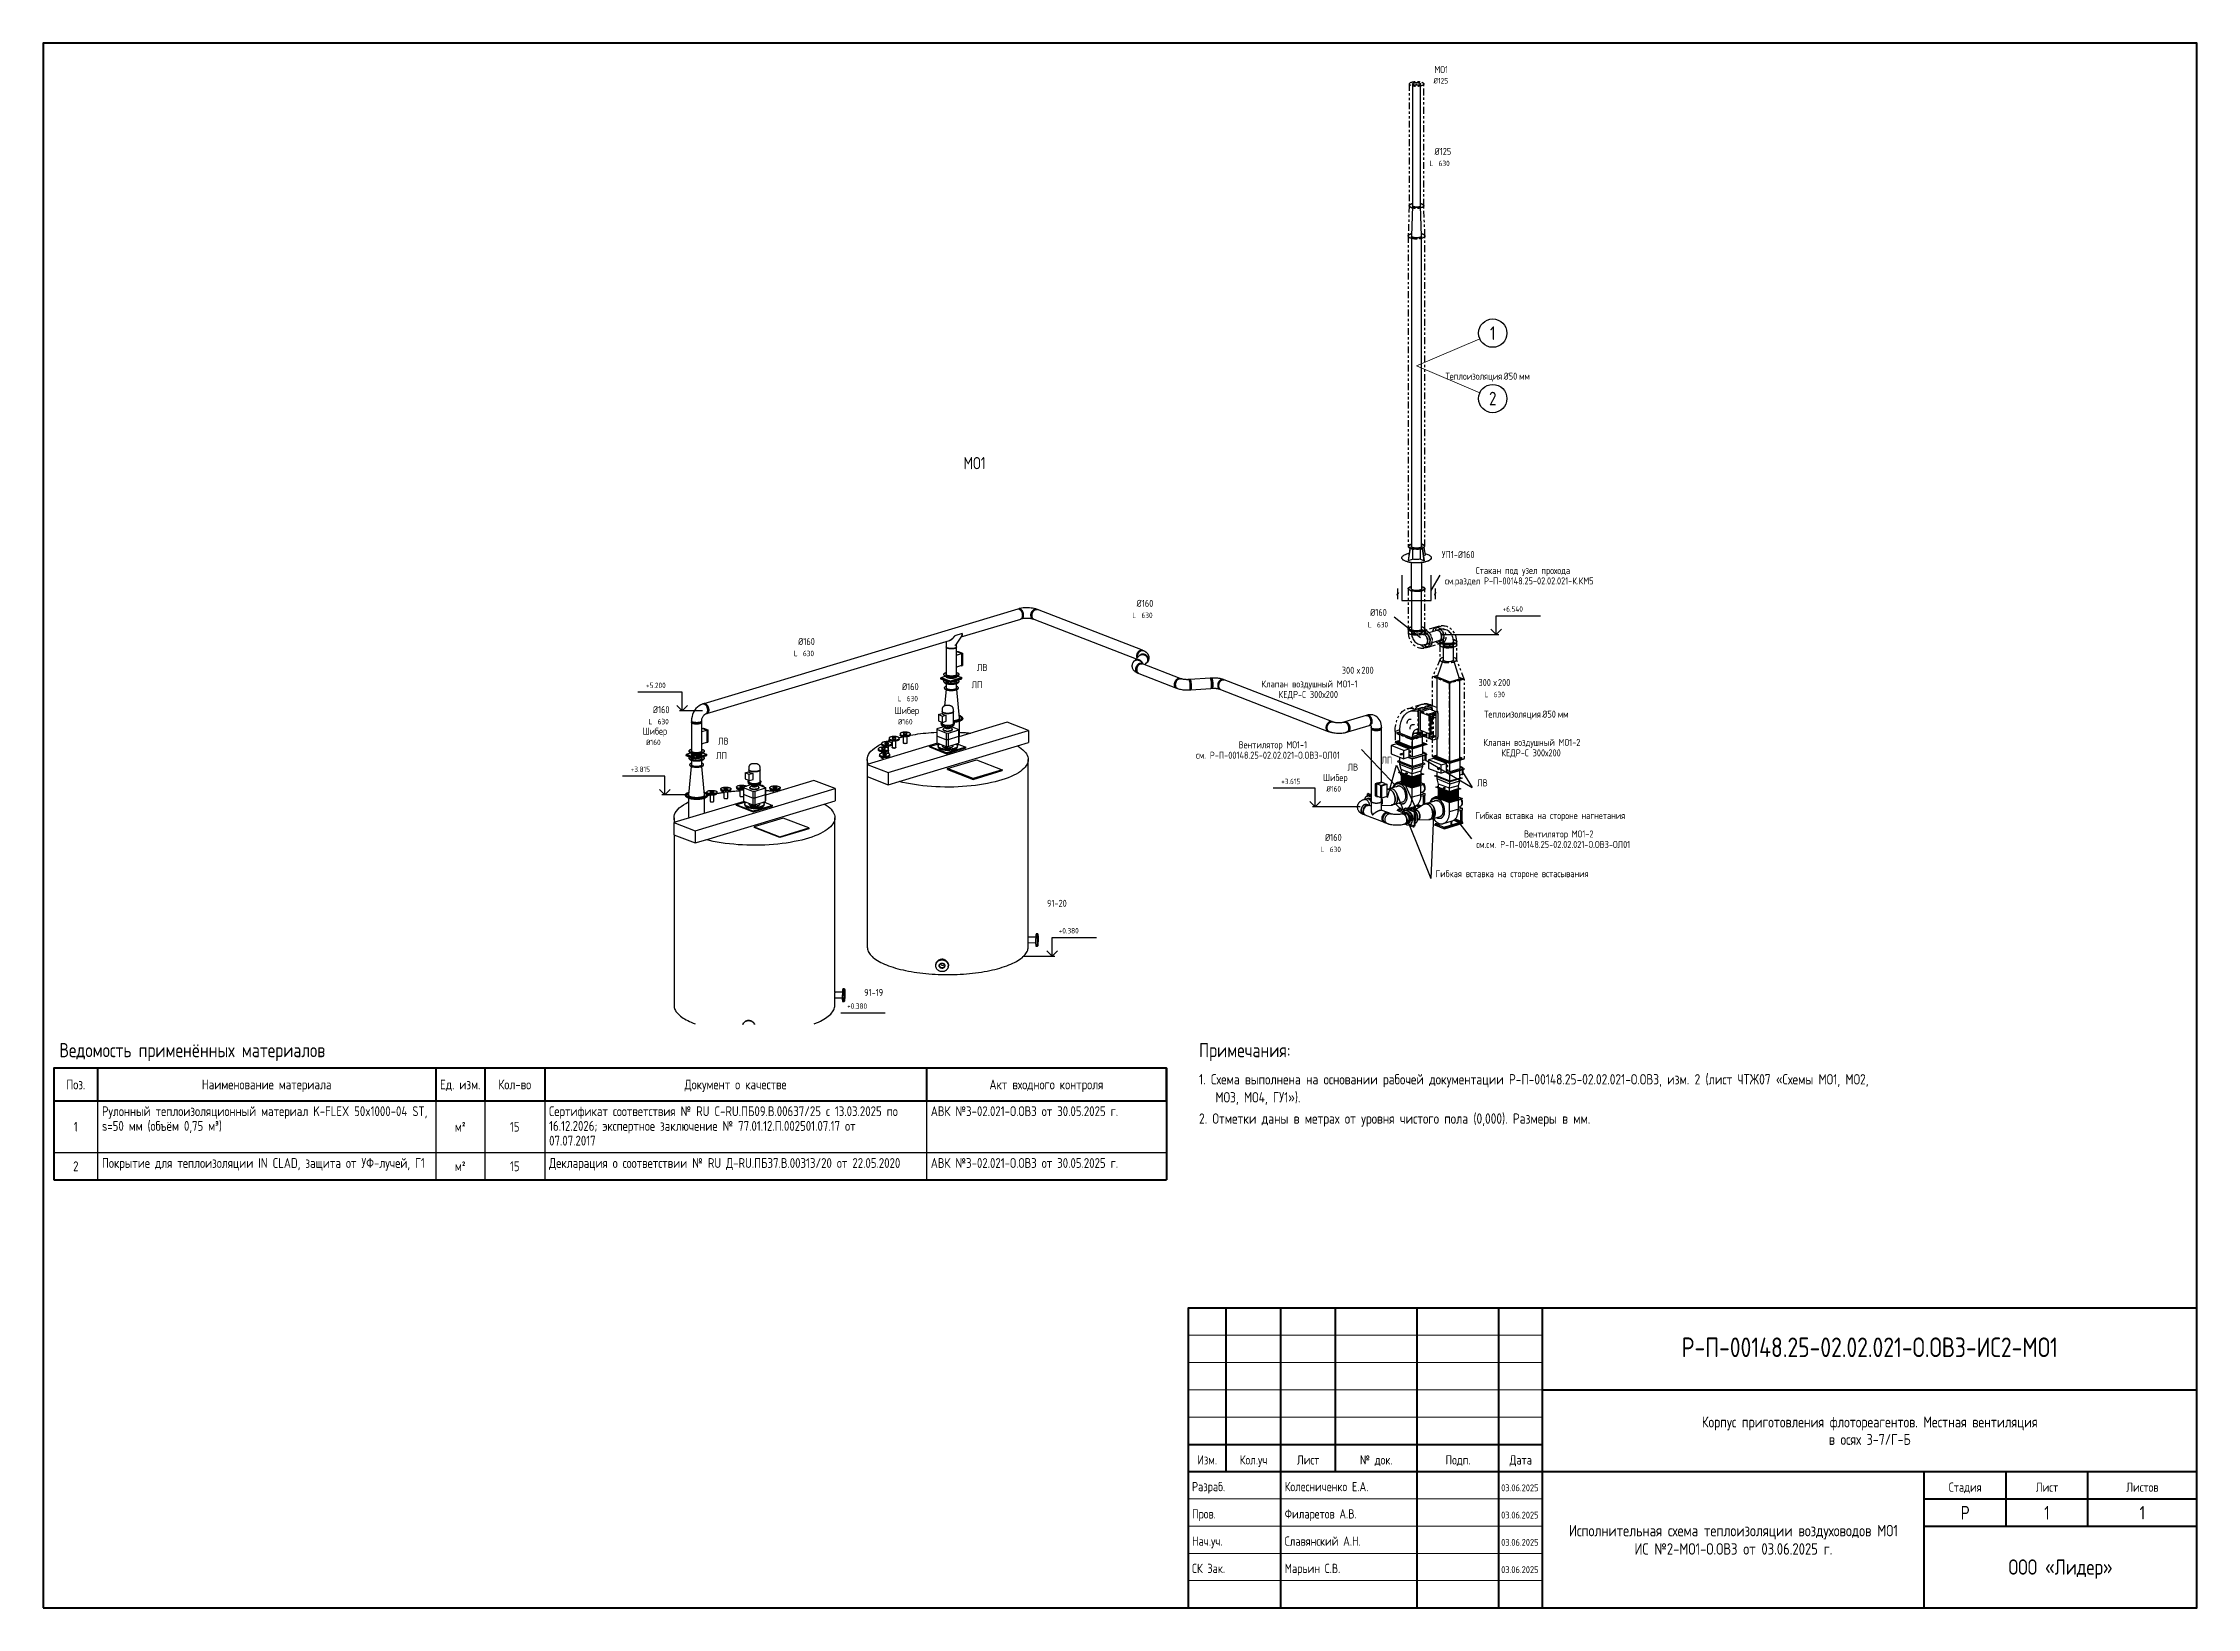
# Model space of a CAD drawing. Header units: metres. Extents: x 20 to 415, y 5 to 292.
import ezdxf
from ezdxf.enums import TextEntityAlignment as Align

# ---------------------------------------------------------------- set-up
doc = ezdxf.new("R2010")
doc.units = ezdxf.units.M
for name, color, linetype in [('АРМАТУРА', 8, 'Continuous'), ('ВОЗДУХОВОДЫ', 7, 'Continuous'), ('ИЗОЛЯЦИЯ', 3, 'Continuous'), ('ОБОЗНАЧЕНИЯ', 7, 'Continuous'), ('ОБОРУДОВАНИЕ', 8, 'Continuous'), ('ПОЗИЦИИ', 1, 'Continuous'), ('РАМКА', 7, 'Continuous'), ('ТЕКСТ', 7, 'Continuous')]:
    doc.layers.add(name, color=color, linetype=linetype)
doc.styles.add('GOST', font='isocpeur.ttf')

msp = doc.modelspace()

# ---------------------------------------------------------------- texts
at = {"layer": 'ОБОЗНАЧЕНИЯ', "style": 'GOST', "width": 0.8}
for s, height, p in [('%%c125', 1.003, (274.99, 284.58)), ('МО1', 1.292, (275.16, 286.5)), ('%%c125', 1.292, (275.19, 271.49)), ('L', 1, (274.25, 269.43)), ('630', 1.003, (275.93, 269.43)), ('Теплоизоляция', 1.2921, (277.2, 230.26)), ('%%c50', 1.292, (287.84, 230.26)), ('мм', 1.292, (290.71, 230.26)), ('МО1', 2.24, (188.79, 213.84)), ('УП1-%%c160', 1.292, (276.52, 197.54)), ('см.раздел Р-П-00148.25-02.02.021-К.КМ5', 1.2921, (277.08, 192.71)), ('Стакан под узел прохода', 1.2921, (282.73, 194.63)), ('%%c160', 1.292, (220.55, 188.6)), ('L', 1, (219.76, 186.55)), ('630', 1.003, (221.44, 186.55)), ('L', 1, (262.95, 184.83)), ('%%c160', 1.292, (263.38, 186.94)), ('630', 1.003, (264.63, 184.83)), ('+6.540', 1.003, (287.66, 187.71)), ('%%c160', 1.292, (158.48, 181.6)), ('L', 1, (157.68, 179.55)), ('630', 1.003, (159.35, 179.55)), ('ЛВ', 1.292, (191.27, 176.84)), ('+5.200', 1.003, (130.57, 173.7)), ('%%c160', 1.292, (177.52, 173.32)), ('ЛП', 1.292, (190.29, 173.68)), ('Клапан воздушный МО1-1', 1.2921, (243.44, 173.81)), ('300', 1.292, (258.18, 176.32)), ('х', 1.29, (260.92, 176.32)), ('200', 1.292, (261.76, 176.32)), ('300', 1.292, (283.24, 174.08)), ('х', 1.29, (285.98, 174.08)), ('200', 1.292, (286.82, 174.08)), ('%%c160', 1.292, (131.83, 169.1)), ('Шибер', 1.292, (176.18, 168.94)), ('L', 1, (176.72, 171.27)), ('630', 1.003, (178.4, 171.27)), ('КЕДР-С 300х200', 1.2921, (246.59, 171.89)), ('L', 1, (284.37, 172.03)), ('630', 1.003, (286.05, 172.03)), ('Шибер', 1.292, (129.97, 165.16)), ('L', 1, (131.03, 167.06)), ('630', 1.003, (132.71, 167.06)), ('%%c160', 1.003, (176.78, 167.03)), ('Теплоизоляция', 1.2921, (284.29, 168.28)), ('%%c50', 1.292, (294.93, 168.28)), ('мм', 1.292, (297.8, 168.28)), ('%%c160', 1.003, (130.58, 163.25)), ('ЛП', 1.292, (143.43, 160.69)), ('ЛВ', 1.292, (143.79, 163.33)), ('см. Р-П-00148.25-02.02.021-О.ОВ3-ОЛ01', 1.2921, (231.43, 160.74)), ('Вентилятор МО1-1', 1.2921, (239.25, 162.66)), ('Клапан воздушный МО1-2', 1.2921, (284.12, 163.09)), ('КЕДР-С 300х200', 1.2921, (287.44, 161.17)), ('+3.815', 1.003, (127.77, 158.31)), ('ЛВ', 1.292, (259.24, 158.56)), ('ЛП', 1.292, (265.44, 159.82)), ('+3.615', 1.003, (247.06, 156.08)), ('Шибер', 1.292, (254.75, 156.64)), ('%%c160', 1.003, (255.35, 154.72)), ('ЛВ', 1.292, (283, 155.68)), ('Гибкая вставка на стороне нагнетания', 1.2921, (282.68, 149.68)), ('%%c160', 1.292, (255.1, 145.67)), ('Вентилятор МО1-2', 1.2921, (291.59, 146.3)), ('L', 1, (254.3, 143.61)), ('630', 1.003, (255.98, 143.61)), ('см.см. Р-П-00148.25-02.02.021-О.ОВ3-ОЛ01', 1.2921, (282.83, 144.38)), ('Гибкая вставка на стороне встасывания', 1.2921, (275.41, 139.02)), ('91-20', 1.292, (204.12, 133.58)), ('+0.380', 1.003, (206.26, 128.7)), ('91-19', 1.292, (170.59, 117.23)), ('+0.380', 1.003, (167.45, 114.87))]:
    msp.add_text(s, height=height, dxfattribs=at).set_placement(p)
at = {"layer": 'ПОЗИЦИИ', "style": 'GOST', "width": 0.8}
for s, p in [('1', (285.86, 237.55)), ('2', (285.86, 225.55))]:
    msp.add_text(s, height=2.5, dxfattribs=at).set_placement(p, align=Align.CENTER)
at = {"layer": 'ТЕКСТ', "style": 'GOST', "width": 0.8}
for s, height, p in [('Ведомость применённых материалов', 2.6, (23, 106)), ('Примечания:', 2.6, (232, 106)), ('1. Схема выполнена на основании рабочей документации Р-П-00148.25-02.02.021-О.ОВ3, изм. 2 (лист ЧТЖ07 «Схемы МО1, МО2,', 1.9, (232, 101)), ('МО3, МО4, ГУ1»).', 1.9, (235, 97.7)), ('Рулонный теплоизоляционный материал K-FLEX 50x1000-04 ST,', 1.8, (30.8, 95.2)), ('Сертификат соответствия № RU C-RU.ПБ09.В.00637/25 с 13.03.2025 по', 1.8, (112.8, 95.2)), ('АВК №3-02.021-О.ОВ3 от 30.05.2025 г.', 1.8, (182.8, 95.2)), ('2. Отметки даны в метрах от уровня чистого пола (0,000). Размеры в мм.', 1.9, (232, 93.8)), ('s=50 мм (объём 0,75 м³)', 1.8, (30.8, 92.5)), ('16.12.2026; экспертное заключение № 77.01.12.П.002501.07.17 от', 1.8, (112.8, 92.5)), ('07.07.2017', 1.8, (112.8, 89.8)), ('Покрытие для теплоизоляции IN CLAD, защита от УФ-лучей, Г1', 1.8, (30.8, 85.7)), ('Декларация о соответствии № RU Д-RU.ПБ37.В.00313/20 от 22.05.2020', 1.8, (112.8, 85.7)), ('АВК №3-02.021-О.ОВ3 от 30.05.2025 г.', 1.8, (182.8, 85.7)), ('Разраб.', 1.7, (230.7, 26.4)), ('Колесниченко Е.А.', 1.7, (247.7, 26.4)), ('03.06.2025', 1.25, (287.4, 26.4)), ('Пров.', 1.7, (230.7, 21.4)), ('Филаретов А.В.', 1.7, (247.7, 21.4)), ('03.06.2025', 1.25, (287.4, 21.4)), ('Нач.уч.', 1.7, (230.7, 16.4)), ('Славянский А.Н.', 1.7, (247.7, 16.4)), ('03.06.2025', 1.25, (287.4, 16.4)), ('СК Зак.', 1.7, (230.7, 11.4)), ('Марьин С.В.', 1.7, (247.7, 11.4)), ('03.06.2025', 1.25, (287.4, 11.4))]:
    msp.add_text(s, height=height, dxfattribs=at).set_placement(p)
for s, height, p in [('Поз.', 1.8, (26, 100.1)), ('Наименование материала', 1.8, (61, 100.1)), ('Ед. изм.', 1.8, (96.5, 100.1)), ('Кол-во', 1.8, (106.5, 100.1)), ('Документ о качестве', 1.8, (147, 100.1)), ('Акт входного контроля', 1.8, (204, 100.1)), ('1', 1.8, (26, 92.35)), ('м²', 1.8, (96.5, 92.35)), ('15', 1.8, (106.5, 92.35)), ('2', 1.8, (26, 85.1)), ('м²', 1.8, (96.5, 85.1)), ('15', 1.8, (106.5, 85.1)), ('Р-П-00148.25-02.02.021-О.ОВ3-ИС2-МО1', 3.6, (355, 51)), ('Корпус приготовления флотореагентов. Местная вентиляция', 2, (355, 38.1)), ('в осях 3-7/Г-Б', 2, (355, 34.9)), ('Изм.', 1.7, (233.5, 31.3)), ('Кол.уч', 1.7, (242, 31.3)), ('Лист', 1.7, (252, 31.3)), ('№ док.', 1.7, (264.5, 31.3)), ('Подп.', 1.7, (279.5, 31.3)), ('Дата', 1.7, (291, 31.3)), ('Стадия', 1.7, (372.5, 26.3)), ('Лист', 1.7, (387.5, 26.3)), ('Листов', 1.7, (405, 26.3)), ('Р', 2.5, (372.5, 21.2)), ('Исполнительная схема теплоизоляции воздуховодов МО1', 2.1, (330, 18.13)), ('1', 2.5, (387.5, 21.2)), ('1', 2.5, (405, 21.2)), ('ИС №2-МО1-О.ОВ3 от 03.06.2025 г.', 2.1, (330, 14.77)), ('ООО «Лидер»', 2.8, (390, 11.1))]:
    msp.add_text(s, height=height, dxfattribs=at).set_placement(p, align=Align.CENTER)

# ---------------------------------------------------------------- linework, layer by layer
at = {"layer": 'АРМАТУРА'}
for points in [[(187.51, 179.71), (187.51, 179.72), (187.52, 179.72), (187.52, 179.73), (187.52, 179.73), (187.53, 179.74), (187.53, 179.75), (187.53, 179.75), (187.53, 179.76), (187.53, 179.77), (187.53, 179.77)], [(187.51, 179.69), (187.51, 179.69), (187.52, 179.7), (187.52, 179.71), (187.52, 179.71), (187.53, 179.72), (187.53, 179.73), (187.53, 179.74), (187.53, 179.75), (187.53, 179.76), (187.53, 179.77)], [(187.51, 179.71), (187.51, 179.72), (187.52, 179.72), (187.52, 179.73), (187.52, 179.73), (187.53, 179.74), (187.53, 179.75), (187.53, 179.75), (187.53, 179.76), (187.53, 179.77), (187.53, 179.77)], [(187.51, 177.48), (187.51, 179.71)], [(187.51, 177.48), (187.51, 179.69)], [(187.53, 180.31), (187.65, 180.35)], [(187.53, 179.77), (188.44, 180.06)], [(187.53, 179.9), (187.53, 179.9), (187.53, 179.9), (187.53, 179.9), (187.53, 179.9), (187.53, 179.91), (187.53, 179.91), (187.53, 179.91), (187.53, 179.92), (187.53, 179.92), (187.53, 179.92)], [(187.53, 179.9), (187.53, 179.77)], [(187.53, 177.54), (187.53, 179.77)], [(187.53, 179.77), (187.53, 179.77), (187.53, 179.77)], [(188.44, 177.83), (187.53, 177.56)], [(187.65, 180.4), (187.82, 180.44)], [(187.65, 180.35), (187.65, 180.4)], [(187.65, 180.4), (188.47, 180.06)], [(188.44, 180.06), (187.65, 180.35)], [(187.82, 180.44), (188.63, 180.13)], [(188.47, 177.79), (188.4, 177.81)], [(188.44, 180.06), (188.44, 177.83)], [(188.47, 180.06), (188.63, 180.13)], [(188.47, 180.06), (188.47, 177.79)], [(188.47, 177.79), (188.63, 177.86)], [(188.53, 179.69), (188.53, 179.69), (188.53, 179.7), (188.52, 179.7), (188.52, 179.71), (188.52, 179.71), (188.51, 179.71), (188.51, 179.72), (188.51, 179.72), (188.51, 179.72), (188.51, 179.73), (188.51, 179.74), (188.52, 179.74), (188.52, 179.75), (188.52, 179.75), (188.53, 179.76), (188.53, 179.77), (188.53, 179.77), (188.54, 179.78), (188.54, 179.79), (188.55, 179.79)], [(188.53, 178.15), (188.53, 178.15), (188.53, 178.15), (188.52, 178.15), (188.52, 178.16), (188.52, 178.16), (188.51, 178.16), (188.51, 178.17), (188.51, 178.18), (188.51, 178.18), (188.51, 178.19), (188.51, 178.19), (188.52, 178.2), (188.52, 178.21), (188.52, 178.21), (188.53, 178.22), (188.53, 178.22), (188.53, 178.23), (188.54, 178.23), (188.54, 178.23), (188.55, 178.23)], [(188.53, 179.69), (188.57, 179.69)], [(188.53, 178.15), (188.57, 178.13)], [(188.59, 179.83), (188.55, 179.79)], [(188.57, 179.77), (188.56, 179.77), (188.56, 179.77), (188.56, 179.77), (188.55, 179.76), (188.55, 179.76), (188.55, 179.75), (188.55, 179.75), (188.55, 179.74), (188.55, 179.74), (188.55, 179.73), (188.55, 179.72), (188.55, 179.72), (188.55, 179.71), (188.55, 179.71), (188.55, 179.7), (188.55, 179.7), (188.56, 179.69), (188.56, 179.69), (188.56, 179.69), (188.57, 179.69)], [(188.55, 179.69), (188.59, 179.6)], [(188.59, 178.27), (188.55, 178.23)], [(188.57, 178.21), (188.56, 178.21), (188.56, 178.21), (188.56, 178.2), (188.55, 178.2), (188.55, 178.2), (188.55, 178.19), (188.55, 178.19), (188.55, 178.18), (188.55, 178.17), (188.55, 178.17), (188.55, 178.16), (188.55, 178.16), (188.55, 178.15), (188.55, 178.15), (188.55, 178.15), (188.55, 178.14), (188.56, 178.14), (188.56, 178.14), (188.56, 178.13), (188.57, 178.13)], [(188.55, 178.13), (188.59, 178.04)], [(188.57, 179.77), (188.61, 179.81)], [(188.61, 179.63), (188.57, 179.69)], [(188.57, 179.69), (188.57, 179.69), (188.57, 179.69)], [(188.57, 178.21), (188.61, 178.25)], [(188.61, 178.06), (188.57, 178.15)], [(188.57, 178.13), (188.57, 178.13), (188.57, 178.13)], [(188.59, 179.77), (188.63, 179.81)], [(188.59, 179.69), (188.59, 179.69), (188.59, 179.69), (188.59, 179.69), (188.6, 179.7), (188.6, 179.7), (188.6, 179.71), (188.61, 179.71), (188.61, 179.72), (188.61, 179.72), (188.61, 179.73), (188.61, 179.74), (188.61, 179.74), (188.61, 179.75), (188.61, 179.75), (188.61, 179.76), (188.61, 179.76), (188.6, 179.77), (188.6, 179.77), (188.6, 179.77), (188.59, 179.77)], [(188.59, 179.77), (188.59, 179.77), (188.59, 179.77)], [(188.63, 179.63), (188.59, 179.69)], [(188.59, 178.21), (188.63, 178.25)], [(188.59, 178.21), (188.59, 178.21), (188.59, 178.21), (188.59, 178.21), (188.59, 178.22), (188.59, 178.22), (188.59, 178.22), (188.59, 178.23), (188.59, 178.23), (188.59, 178.23), (188.59, 178.23)], [(188.59, 178.13), (188.59, 178.13), (188.59, 178.14), (188.59, 178.14), (188.6, 178.15), (188.6, 178.16), (188.6, 178.16), (188.61, 178.17), (188.61, 178.18), (188.61, 178.18), (188.61, 178.19), (188.61, 178.19), (188.61, 178.19), (188.61, 178.19), (188.61, 178.2), (188.61, 178.2), (188.61, 178.2), (188.6, 178.2), (188.6, 178.21), (188.6, 178.21), (188.59, 178.21)], [(188.63, 178.06), (188.59, 178.15)], [(188.63, 178.25), (188.61, 178.29)], [(188.63, 180.13), (188.63, 177.86)], [(184.59, 175.44), (186.01, 174.9), (186.26, 174.98)], [(184.8, 175.54), (184.7, 175.58)], [(188.47, 175.52), (186.42, 174.92), (186.26, 174.98)], [(187.53, 177.54), (187.53, 177.54), (187.53, 177.53), (187.53, 177.52), (187.53, 177.52), (187.53, 177.51), (187.52, 177.51), (187.52, 177.5), (187.52, 177.49), (187.51, 177.49), (187.51, 177.48)], [(187.53, 177.52), (187.53, 177.46)], [(140.79, 166.23), (140.93, 166.27)], [(140.81, 165.71), (141.71, 165.98)], [(140.91, 166.32), (141.1, 166.38)], [(140.91, 166.27), (140.91, 166.32)], [(140.91, 166.32), (141.73, 166)], [(141.71, 165.98), (140.93, 166.27)], [(141.1, 166.38), (141.91, 166.05)], [(141.71, 165.98), (141.71, 163.75)], [(141.73, 166), (141.91, 166.05)], [(141.73, 166), (141.73, 163.73)], [(141.91, 166.05), (141.91, 163.78)], [(140.81, 165.82), (140.81, 165.82), (140.81, 165.83), (140.81, 165.83), (140.81, 165.83), (140.81, 165.84), (140.81, 165.84), (140.8, 165.84), (140.8, 165.85), (140.79, 165.85), (140.79, 165.86)], [(140.79, 165.63), (140.79, 165.64), (140.79, 165.64), (140.79, 165.65), (140.79, 165.65), (140.79, 165.66), (140.79, 165.67), (140.79, 165.67), (140.79, 165.68), (140.79, 165.69), (140.79, 165.69)], [(140.79, 165.63), (140.79, 165.64), (140.8, 165.64), (140.8, 165.65), (140.81, 165.65), (140.81, 165.66), (140.81, 165.67), (140.81, 165.67), (140.81, 165.68), (140.81, 165.69), (140.81, 165.69)], [(140.79, 165.63), (140.79, 165.64), (140.79, 165.64), (140.79, 165.65), (140.79, 165.65), (140.79, 165.66), (140.79, 165.67), (140.79, 165.67), (140.79, 165.68), (140.79, 165.69), (140.79, 165.69)], [(140.79, 163.4), (140.79, 165.63)], [(140.79, 163.4), (140.79, 165.63)], [(140.81, 163.46), (140.81, 163.46), (140.81, 163.45), (140.81, 163.44), (140.81, 163.44), (140.81, 163.43), (140.81, 163.43), (140.8, 163.42), (140.8, 163.41), (140.79, 163.41), (140.79, 163.4)], [(140.81, 165.82), (140.81, 165.71)], [(140.81, 165.69), (140.81, 165.71)], [(140.81, 163.46), (140.81, 165.69)], [(141.71, 163.75), (140.81, 163.48)], [(140.81, 163.44), (140.81, 163.38)], [(141.73, 163.73), (141.68, 163.75)], [(141.73, 163.73), (141.91, 163.78)], [(141.81, 165.63), (141.8, 165.63), (141.8, 165.63), (141.8, 165.63), (141.79, 165.64), (141.79, 165.64), (141.79, 165.65), (141.79, 165.65), (141.79, 165.66), (141.79, 165.66), (141.79, 165.67), (141.79, 165.68), (141.79, 165.68), (141.79, 165.69), (141.8, 165.69), (141.8, 165.7), (141.8, 165.7), (141.81, 165.71), (141.81, 165.71), (141.81, 165.71), (141.81, 165.71)], [(141.81, 164.07), (141.8, 164.07), (141.8, 164.07), (141.8, 164.07), (141.79, 164.08), (141.79, 164.08), (141.79, 164.08), (141.79, 164.09), (141.79, 164.1), (141.79, 164.1), (141.79, 164.11), (141.79, 164.11), (141.79, 164.12), (141.79, 164.13), (141.8, 164.13), (141.8, 164.14), (141.8, 164.14), (141.81, 164.15), (141.81, 164.15), (141.81, 164.15), (141.81, 164.15)], [(141.87, 165.75), (141.81, 165.71)], [(141.85, 165.69), (141.81, 165.71)], [(141.85, 165.69), (141.84, 165.69), (141.84, 165.69), (141.83, 165.69), (141.83, 165.68), (141.82, 165.68), (141.82, 165.67), (141.81, 165.67), (141.81, 165.66), (141.81, 165.66), (141.81, 165.65), (141.81, 165.64), (141.81, 165.64), (141.81, 165.63), (141.81, 165.63), (141.81, 165.62), (141.81, 165.62), (141.82, 165.61), (141.82, 165.61), (141.82, 165.61), (141.83, 165.61)], [(141.81, 165.61), (141.87, 165.52)], [(141.87, 164.21), (141.81, 164.15)], [(141.85, 164.15), (141.84, 164.14), (141.84, 164.14), (141.83, 164.14), (141.83, 164.13), (141.82, 164.13), (141.82, 164.13), (141.81, 164.12), (141.81, 164.12), (141.81, 164.11), (141.81, 164.11), (141.81, 164.1), (141.81, 164.1), (141.81, 164.09), (141.81, 164.08), (141.81, 164.08), (141.81, 164.08), (141.82, 164.07), (141.82, 164.07), (141.82, 164.07), (141.83, 164.07)], [(141.81, 164.15), (141.85, 164.15)], [(141.81, 164.07), (141.87, 163.98)], [(141.83, 165.61), (141.85, 165.61)], [(141.83, 164.07), (141.83, 164.07), (141.83, 164.06), (141.83, 164.06), (141.83, 164.06), (141.83, 164.06), (141.83, 164.06), (141.84, 164.06), (141.84, 164.06), (141.85, 164.06), (141.85, 164.07)], [(141.85, 165.69), (141.89, 165.73)], [(141.85, 165.69), (141.89, 165.73)], [(141.85, 165.61), (141.86, 165.61), (141.86, 165.62), (141.87, 165.63), (141.87, 165.63), (141.87, 165.64), (141.88, 165.65), (141.88, 165.65), (141.88, 165.66), (141.89, 165.66), (141.89, 165.67), (141.89, 165.67), (141.89, 165.67), (141.89, 165.68), (141.89, 165.68), (141.88, 165.68), (141.88, 165.68), (141.88, 165.69), (141.87, 165.69), (141.87, 165.69), (141.87, 165.69)], [(141.89, 165.55), (141.85, 165.63)], [(141.89, 165.55), (141.85, 165.63)], [(141.85, 164.13), (141.89, 164.17)], [(141.85, 164.13), (141.89, 164.17)], [(141.85, 164.07), (141.86, 164.07), (141.86, 164.07), (141.87, 164.07), (141.87, 164.08), (141.87, 164.08), (141.88, 164.08), (141.88, 164.09), (141.88, 164.1), (141.89, 164.1), (141.89, 164.11), (141.89, 164.11), (141.89, 164.12), (141.89, 164.13), (141.89, 164.13), (141.88, 164.14), (141.88, 164.14), (141.88, 164.15), (141.87, 164.15), (141.87, 164.15), (141.87, 164.15)], [(141.89, 163.98), (141.85, 164.07)], [(141.89, 164), (141.85, 164.07)], [(141.89, 165.73), (141.87, 165.77)], [(141.87, 165.69), (141.87, 165.69), (141.87, 165.69)], [(141.89, 164.17), (141.87, 164.21)], [(141.89, 164.17), (141.87, 164.21)], [(141.87, 164.15), (141.87, 164.15), (141.87, 164.15)], [(268.18, 163.46), (267.24, 163.17)], [(269.55, 162.28), (267.24, 163.17)], [(267.24, 163.17), (267.24, 161.63)], [(268.8, 164.05), (267.99, 163.8)], [(267.99, 163.8), (267.99, 163.78)], [(267.99, 163.8), (271.09, 162.59)], [(271.09, 162.57), (267.99, 163.78)], [(268.53, 163.57), (268.18, 163.46)], [(268.18, 163.46), (270.49, 162.57)], [(268.82, 163.8), (271.15, 162.88)], [(269.55, 162.28), (270.49, 162.57)], [(269.55, 160.73), (269.55, 162.28)], [(270.28, 162.63), (270.63, 162.73)], [(270.72, 162.71), (270.36, 162.61)], [(270.49, 162.57), (270.49, 161.01)], [(270.72, 162.17), (270.49, 162.11)], [(270.49, 161.9), (270.78, 161.98)], [(270.8, 162.09), (270.8, 162.1), (270.8, 162.11), (270.79, 162.12), (270.78, 162.14), (270.77, 162.15), (270.76, 162.15), (270.75, 162.16), (270.74, 162.17), (270.73, 162.17), (270.72, 162.17)], [(270.78, 161.98), (270.79, 161.99), (270.79, 162), (270.8, 162.01), (270.8, 162.02), (270.81, 162.03), (270.81, 162.04), (270.81, 162.05), (270.81, 162.06), (270.8, 162.08), (270.8, 162.09)], [(271.09, 162.59), (273.76, 163.4)], [(273.76, 163.36), (271.09, 162.57)], [(271.09, 162.57), (271.09, 162.59)], [(271.15, 162.88), (272.92, 163.42)], [(271.15, 161.01), (271.15, 162.57)], [(273.76, 163.4), (272.9, 163.73)], [(272.92, 163.42), (272.9, 163.42)], [(272.97, 163.13), (272.97, 161.57)], [(273.2, 161.9), (272.97, 162)], [(273.76, 163.4), (273.76, 163.36)], [(137.87, 161.36), (139.27, 160.82), (139.54, 160.9)], [(138.06, 161.46), (137.98, 161.5)], [(141.73, 161.44), (139.69, 160.84), (139.54, 160.9)], [(267.24, 161.63), (269.55, 160.73)], [(268.99, 161.46), (268.98, 161.47), (268.98, 161.48), (268.97, 161.48), (268.96, 161.49), (268.96, 161.5), (268.95, 161.51), (268.94, 161.51), (268.94, 161.52), (268.93, 161.53), (268.93, 161.55), (268.93, 161.56), (268.93, 161.57), (268.93, 161.58), (268.93, 161.6), (268.94, 161.61), (268.94, 161.62), (268.95, 161.63), (268.95, 161.64), (268.96, 161.64), (268.97, 161.65)], [(269.22, 161.71), (268.97, 161.65)], [(268.97, 161.65), (268.97, 161.65), (268.98, 161.65), (268.99, 161.64), (269, 161.63), (269.01, 161.62), (269.02, 161.61), (269.03, 161.6), (269.04, 161.59), (269.04, 161.58), (269.05, 161.57), (269.06, 161.55), (269.06, 161.54), (269.06, 161.53), (269.06, 161.51), (269.05, 161.5), (269.05, 161.49), (269.04, 161.48), (269.03, 161.47), (269.02, 161.47), (269.01, 161.46)], [(269.01, 161.46), (268.99, 161.46)], [(269.01, 161.46), (269.26, 161.55)], [(269.3, 161.63), (269.29, 161.65), (269.29, 161.66), (269.28, 161.68), (269.27, 161.69), (269.26, 161.7), (269.25, 161.71), (269.24, 161.72), (269.23, 161.72), (269.22, 161.72), (269.22, 161.71)], [(269.26, 161.55), (269.27, 161.55), (269.28, 161.55), (269.29, 161.56), (269.29, 161.56), (269.3, 161.57), (269.3, 161.58), (269.3, 161.59), (269.3, 161.61), (269.3, 161.62), (269.3, 161.63)], [(270.49, 161.01), (269.55, 160.73)], [(269.88, 158.03), (269.88, 158.03), (269.88, 158.04), (269.88, 158.04), (269.88, 158.05), (269.89, 158.06), (269.89, 158.06), (269.89, 158.06), (269.89, 158.07), (269.9, 158.07), (269.9, 158.07)], [(269.93, 157.96), (269.92, 157.96), (269.91, 157.97), (269.91, 157.97), (269.9, 157.97), (269.9, 157.98), (269.89, 157.99), (269.89, 157.99), (269.89, 158), (269.88, 158.01), (269.88, 158.03)], [(269.95, 158.09), (269.9, 158.07)], [(269.9, 158.07), (269.91, 158.07), (269.92, 158.08), (269.92, 158.08), (269.93, 158.07), (269.93, 158.07), (269.94, 158.07), (269.94, 158.06), (269.94, 158.05), (269.95, 158.04), (269.95, 158.03), (269.95, 158.02), (269.95, 158.01), (269.95, 158), (269.95, 158), (269.95, 157.99), (269.95, 157.98), (269.94, 157.97), (269.94, 157.97), (269.93, 157.97), (269.93, 157.96)], [(269.93, 158.09), (269.93, 158.1), (269.93, 158.1), (269.93, 158.11), (269.93, 158.11), (269.94, 158.12), (269.94, 158.12), (269.94, 158.13), (269.94, 158.13), (269.95, 158.13), (269.95, 158.13)], [(269.95, 158.13), (269.95, 158.13), (269.96, 158.13), (269.96, 158.13), (269.96, 158.13), (269.96, 158.13), (269.97, 158.13), (269.97, 158.13), (269.97, 158.13), (269.97, 158.13), (269.97, 158.13)], [(269.99, 157.98), (269.99, 157.99), (270, 157.99), (270, 157.99), (270, 157.99), (270.01, 158), (270.01, 158.01), (270.01, 158.02), (270.01, 158.02), (270.01, 158.04), (270.01, 158.05), (270, 158.05), (270, 158.06), (269.99, 158.07), (269.98, 158.07), (269.98, 158.08), (269.97, 158.08), (269.96, 158.08), (269.96, 158.09), (269.95, 158.09), (269.95, 158.09)], [(269.99, 158.15), (269.99, 158.15), (269.99, 158.15), (269.98, 158.15), (269.98, 158.15), (269.98, 158.15), (269.97, 158.15), (269.97, 158.15), (269.97, 158.15), (269.97, 158.15), (269.97, 158.15)], [(269.97, 158.15), (269.97, 158.15), (269.97, 158.15), (269.97, 158.15), (269.97, 158.15), (269.98, 158.15), (269.98, 158.15), (269.98, 158.15), (269.99, 158.15), (269.99, 158.15), (269.99, 158.15)], [(269.97, 158.15), (269.97, 158.15), (269.97, 158.15), (269.97, 158.15), (269.97, 158.15), (269.98, 158.15), (269.98, 158.15), (269.98, 158.15), (269.99, 158.15), (269.99, 158.15), (269.99, 158.15)], [(269.99, 158.15), (269.99, 158.15), (269.99, 158.15), (269.98, 158.15), (269.98, 158.15), (269.98, 158.15), (269.97, 158.15), (269.97, 158.15), (269.97, 158.15), (269.97, 158.15), (269.97, 158.15)], [(269.97, 158.13), (270.11, 158.09)], [(269.97, 158.11), (270.01, 158.11)], [(270.03, 158.09), (269.97, 158.11)], [(270.01, 158.15), (269.99, 158.15)], [(270.01, 158.15), (269.99, 158.15)], [(269.99, 158.15), (270.11, 158.09)], [(270.03, 158.05), (270.03, 158.05), (270.03, 158.06), (270.02, 158.07), (270.02, 158.07), (270.02, 158.08), (270.01, 158.08), (270.01, 158.08), (270, 158.09), (269.99, 158.09), (269.99, 158.09)], [(270.01, 158.15), (270.13, 158.09)], [(270.05, 158.11), (270.01, 158.11)], [(270.01, 158.01), (270.01, 158.01), (270.02, 158.01), (270.02, 158.01), (270.02, 158.01), (270.03, 158.02), (270.03, 158.02), (270.03, 158.03), (270.03, 158.04), (270.03, 158.04), (270.03, 158.05)], [(270.05, 158.03), (270.03, 158.09)], [(270.03, 157.98), (270.05, 158.03)], [(270.07, 158.05), (270.05, 158.11)], [(270.05, 157.98), (270.07, 158.05)], [(270.13, 157.98), (270.14, 157.99), (270.14, 157.99), (270.15, 157.99), (270.15, 157.99), (270.15, 158), (270.15, 158), (270.15, 158.01), (270.15, 158.01), (270.15, 158.02), (270.15, 158.03), (270.15, 158.04), (270.15, 158.05), (270.15, 158.06), (270.15, 158.07), (270.14, 158.07), (270.14, 158.08), (270.13, 158.08), (270.12, 158.09), (270.12, 158.09), (270.11, 158.09)], [(270.11, 158.09), (270.12, 158.09), (270.12, 158.09), (270.13, 158.08), (270.14, 158.08), (270.14, 158.07), (270.15, 158.07), (270.15, 158.06), (270.15, 158.05), (270.15, 158.04), (270.15, 158.03), (270.15, 158.02), (270.15, 158.01), (270.15, 158.01), (270.15, 158), (270.15, 158), (270.15, 157.99), (270.15, 157.99), (270.14, 157.99), (270.14, 157.99), (270.13, 157.98)], [(270.11, 158.09), (270.12, 158.09), (270.12, 158.09), (270.13, 158.08), (270.14, 158.08), (270.14, 158.07), (270.15, 158.07), (270.15, 158.06), (270.15, 158.05), (270.15, 158.04), (270.15, 158.03), (270.15, 158.02), (270.15, 158.01), (270.15, 158.01), (270.15, 158), (270.15, 158), (270.15, 157.99), (270.15, 157.99), (270.14, 157.99), (270.14, 157.99), (270.13, 157.98)], [(270.11, 158.09), (270.11, 158.09), (270.11, 158.08), (270.12, 158.08), (270.12, 158.07), (270.12, 158.07), (270.13, 158.06), (270.13, 158.05), (270.13, 158.04), (270.13, 158.03), (270.13, 158.03), (270.14, 158.02), (270.14, 158.01), (270.14, 158.01), (270.14, 158), (270.14, 158), (270.13, 157.99), (270.13, 157.99), (270.12, 157.99), (270.12, 157.99), (270.11, 157.98)], [(270.13, 157.98), (270.14, 157.99), (270.14, 157.99), (270.15, 157.99), (270.15, 157.99), (270.15, 158), (270.15, 158), (270.15, 158.01), (270.15, 158.01), (270.15, 158.02), (270.15, 158.03), (270.15, 158.04), (270.15, 158.05), (270.15, 158.06), (270.15, 158.07), (270.14, 158.07), (270.14, 158.08), (270.13, 158.08), (270.12, 158.09), (270.12, 158.09), (270.11, 158.09)], [(270.15, 157.98), (270.16, 157.99), (270.17, 157.99), (270.17, 157.99), (270.18, 157.99), (270.18, 158), (270.18, 158.01), (270.18, 158.02), (270.18, 158.02), (270.18, 158.04), (270.18, 158.05), (270.17, 158.05), (270.17, 158.06), (270.17, 158.07), (270.17, 158.07), (270.16, 158.08), (270.16, 158.08), (270.15, 158.08), (270.15, 158.09), (270.14, 158.09), (270.13, 158.09)], [(270.15, 157.98), (270.16, 157.99), (270.17, 157.99), (270.17, 157.99), (270.18, 157.99), (270.18, 158), (270.18, 158.01), (270.18, 158.02), (270.18, 158.02), (270.18, 158.04), (270.18, 158.05), (270.17, 158.05), (270.17, 158.06), (270.17, 158.07), (270.17, 158.07), (270.16, 158.08), (270.16, 158.08), (270.15, 158.08), (270.15, 158.09), (270.14, 158.09), (270.13, 158.09)], [(270.38, 160.98), (271.09, 160.71)], [(271.09, 160.73), (270.45, 161.01)], [(270.86, 161.32), (270.49, 161.46)], [(270.86, 161.32), (270.49, 161.19)], [(270.82, 161.26), (270.49, 161.15)], [(270.82, 161.13), (270.65, 161.19)], [(270.82, 161.13), (270.82, 161.26)], [(270.86, 161.15), (270.82, 161.13)], [(271.15, 161.01), (270.82, 161.13)], [(270.86, 161.15), (270.86, 161.32)], [(273.76, 161.55), (271.09, 160.73)], [(271.09, 160.71), (273.76, 161.5)], [(271.09, 160.73), (271.09, 160.71)], [(272.97, 161.57), (271.15, 161.01)], [(272.95, 160.42), (273.42, 160.57)], [(273.45, 161.69), (272.97, 161.88)], [(272.97, 161.86), (273.76, 161.55)], [(273.24, 161.84), (273.2, 161.92)], [(273.22, 161.94), (273.26, 161.86)], [(273.22, 161.94), (273.26, 161.86)], [(273.24, 161.86), (273.24, 161.82)], [(273.24, 161.86), (273.24, 161.86), (273.24, 161.86)], [(273.3, 161.84), (273.3, 161.84), (273.3, 161.84), (273.29, 161.84), (273.29, 161.84), (273.29, 161.84), (273.28, 161.84), (273.28, 161.84), (273.27, 161.84), (273.26, 161.84), (273.26, 161.84), (273.25, 161.84), (273.25, 161.84), (273.24, 161.84), (273.24, 161.84), (273.24, 161.84), (273.24, 161.84), (273.24, 161.85), (273.24, 161.85), (273.24, 161.85), (273.24, 161.86)], [(273.24, 161.82), (273.24, 161.81), (273.24, 161.81), (273.24, 161.8), (273.24, 161.8), (273.24, 161.8), (273.24, 161.8), (273.24, 161.8), (273.25, 161.8), (273.25, 161.8), (273.26, 161.8), (273.26, 161.8), (273.27, 161.8), (273.28, 161.8), (273.28, 161.8), (273.29, 161.8), (273.3, 161.8), (273.3, 161.8), (273.31, 161.8), (273.31, 161.8), (273.32, 161.8)], [(273.3, 161.86), (273.26, 161.88)], [(273.26, 161.86), (273.26, 161.86), (273.27, 161.86), (273.28, 161.86), (273.28, 161.86), (273.29, 161.86), (273.3, 161.86), (273.3, 161.86), (273.31, 161.86), (273.31, 161.86), (273.32, 161.86)], [(273.3, 161.84), (273.34, 161.88)], [(273.36, 161.86), (273.3, 161.8)], [(273.3, 161.84), (273.3, 161.8)], [(273.3, 161.8), (273.3, 161.8), (273.31, 161.8), (273.31, 161.8), (273.32, 161.8), (273.32, 161.8), (273.32, 161.8), (273.32, 161.8), (273.32, 161.8), (273.32, 161.8), (273.32, 161.8)], [(273.36, 161.86), (273.32, 161.8)], [(273.32, 161.8), (273.32, 161.82)], [(273.63, 161.73), (273.36, 161.84)], [(273.38, 160.55), (273.45, 160.53)], [(273.42, 161.4), (273.42, 160.57)], [(273.45, 161.69), (273.63, 161.73)], [(273.45, 160.53), (273.45, 161.42)], [(273.45, 160.53), (273.63, 160.57)], [(273.63, 161.59), (273.63, 161.73)], [(273.63, 160.57), (273.63, 161.46)], [(273.76, 161.55), (273.76, 161.5)], [(275.01, 160.8), (274.09, 160.53)], [(276.38, 159.63), (274.09, 160.53)], [(274.09, 160.53), (274.09, 158.96)], [(274.09, 158.96), (276.38, 158.07)], [(274.81, 161.15), (274.83, 161.14)], [(275.65, 161.4), (274.82, 161.15)], [(274.82, 161.15), (274.82, 161.11)], [(277.92, 159.9), (274.82, 161.11)], [(275.36, 160.9), (275.01, 160.8)], [(277.11, 159.98), (275.01, 160.8)], [(275.66, 161.14), (275.64, 161.13)], [(275.65, 161.13), (277.99, 160.21)], [(275.82, 158.82), (275.81, 158.82), (275.81, 158.82), (275.8, 158.83), (275.79, 158.84), (275.79, 158.84), (275.78, 158.85), (275.78, 158.87), (275.77, 158.88), (275.76, 158.89), (275.76, 158.9), (275.76, 158.91), (275.76, 158.93), (275.76, 158.94), (275.77, 158.95), (275.77, 158.96), (275.77, 158.97), (275.78, 158.97), (275.79, 158.98), (275.79, 158.98), (275.8, 158.98)], [(276.05, 159.07), (275.8, 158.98)], [(275.8, 158.98), (275.81, 158.99), (275.81, 158.99), (275.82, 158.99), (275.83, 158.98), (275.84, 158.98), (275.85, 158.97), (275.86, 158.96), (275.87, 158.95), (275.88, 158.93), (275.88, 158.92), (275.89, 158.9), (275.89, 158.89), (275.89, 158.87), (275.89, 158.86), (275.89, 158.84), (275.88, 158.83), (275.88, 158.82), (275.87, 158.81), (275.87, 158.8), (275.86, 158.8)], [(275.86, 158.8), (275.86, 158.8), (275.85, 158.8), (275.85, 158.8), (275.84, 158.8), (275.84, 158.8), (275.84, 158.8), (275.83, 158.8), (275.83, 158.81), (275.83, 158.81), (275.82, 158.82)], [(275.86, 158.8), (276.09, 158.88)], [(276.13, 158.96), (276.13, 158.98), (276.13, 159), (276.12, 159.01), (276.11, 159.03), (276.1, 159.04), (276.09, 159.05), (276.08, 159.06), (276.07, 159.06), (276.06, 159.07), (276.05, 159.07)], [(276.09, 158.88), (276.1, 158.88), (276.11, 158.89), (276.12, 158.89), (276.12, 158.9), (276.13, 158.91), (276.13, 158.92), (276.13, 158.93), (276.13, 158.94), (276.13, 158.95), (276.13, 158.96)], [(276.38, 159.63), (277.32, 159.9)], [(276.38, 158.07), (276.38, 159.63)], [(277.32, 158.36), (276.38, 158.07)], [(277.11, 159.98), (277.46, 160.09)], [(277.11, 159.98), (277.32, 159.9)], [(277.55, 160.05), (277.19, 159.94)], [(277.22, 158.32), (277.92, 158.05)], [(277.92, 158.09), (277.28, 158.34)], [(277.32, 159.9), (277.32, 158.36)], [(277.55, 159.53), (277.32, 159.44)], [(277.32, 159.26), (277.61, 159.34)], [(277.69, 158.65), (277.32, 158.8)], [(277.69, 158.65), (277.32, 158.55)], [(277.65, 158.59), (277.32, 158.48)], [(277.65, 158.48), (277.49, 158.55)], [(277.63, 159.42), (277.63, 159.44), (277.63, 159.46), (277.62, 159.47), (277.61, 159.49), (277.61, 159.5), (277.6, 159.51), (277.58, 159.52), (277.57, 159.52), (277.56, 159.52), (277.55, 159.53)], [(277.61, 159.34), (277.62, 159.34), (277.62, 159.34), (277.63, 159.35), (277.63, 159.36), (277.64, 159.36), (277.64, 159.37), (277.64, 159.39), (277.64, 159.4), (277.64, 159.41), (277.63, 159.42)], [(277.65, 158.48), (277.65, 158.59)], [(277.69, 158.48), (277.65, 158.48)], [(277.99, 158.36), (277.67, 158.48)], [(277.69, 158.48), (277.69, 158.65)], [(277.92, 159.94), (280.59, 160.73)], [(280.59, 160.71), (277.92, 159.9)], [(277.92, 159.9), (277.92, 159.94)], [(280.59, 158.88), (277.92, 158.09)], [(277.92, 158.05), (280.59, 158.86)], [(277.92, 158.09), (277.92, 158.05)], [(277.99, 158.36), (277.99, 159.92)], [(279.8, 158.9), (277.99, 158.36)], [(279.8, 160.46), (279.8, 158.9)], [(280.05, 159.23), (279.8, 159.34)], [(280.3, 159.03), (279.8, 159.21)], [(279.8, 159.19), (280.59, 158.88)], [(280.09, 159.19), (280.05, 159.26)], [(280.07, 159.28), (280.11, 159.19)], [(280.07, 159.28), (280.11, 159.19)], [(280.15, 159.21), (280.09, 159.23)], [(280.09, 159.19), (280.09, 159.15)], [(280.09, 159.19), (280.09, 159.19), (280.09, 159.19)], [(280.15, 159.17), (280.15, 159.17), (280.15, 159.17), (280.15, 159.17), (280.14, 159.17), (280.14, 159.17), (280.13, 159.17), (280.13, 159.17), (280.12, 159.17), (280.12, 159.17), (280.11, 159.17), (280.1, 159.17), (280.1, 159.17), (280.1, 159.18), (280.09, 159.18), (280.09, 159.18), (280.09, 159.19), (280.09, 159.19), (280.09, 159.19), (280.09, 159.19), (280.09, 159.19)], [(280.09, 159.15), (280.09, 159.15), (280.09, 159.15), (280.09, 159.15), (280.09, 159.14), (280.09, 159.14), (280.09, 159.14), (280.1, 159.14), (280.1, 159.13), (280.1, 159.13), (280.11, 159.13), (280.12, 159.13), (280.12, 159.13), (280.13, 159.13), (280.13, 159.13), (280.14, 159.13), (280.14, 159.13), (280.15, 159.13), (280.15, 159.13), (280.15, 159.13), (280.15, 159.13)], [(280.11, 159.21), (280.12, 159.21), (280.12, 159.21), (280.13, 159.21), (280.14, 159.21), (280.14, 159.21), (280.15, 159.21), (280.15, 159.21), (280.16, 159.2), (280.17, 159.2), (280.17, 159.19)], [(280.15, 159.17), (280.19, 159.21)], [(280.21, 159.19), (280.15, 159.13)], [(280.15, 159.17), (280.15, 159.13)], [(280.15, 159.13), (280.16, 159.14), (280.16, 159.14), (280.17, 159.14), (280.17, 159.15), (280.17, 159.15), (280.17, 159.15), (280.17, 159.15), (280.17, 159.15), (280.17, 159.15), (280.17, 159.15)], [(280.15, 159.13), (280.15, 159.13), (280.15, 159.13), (280.16, 159.13), (280.16, 159.13), (280.16, 159.13), (280.17, 159.13), (280.17, 159.13), (280.17, 159.13), (280.17, 159.13), (280.17, 159.13)], [(280.21, 159.19), (280.17, 159.13)], [(280.19, 159.23), (280.21, 159.19)], [(280.46, 159.09), (280.21, 159.19)], [(280.28, 158.76), (280.28, 157.9)], [(280.3, 159.03), (280.46, 159.09)], [(280.3, 157.86), (280.3, 158.76)], [(280.46, 158.92), (280.46, 159.09)], [(280.46, 157.92), (280.46, 158.82)], [(280.59, 160.73), (280.59, 160.71)], [(280.59, 158.88), (280.59, 158.86)], [(263.57, 154.11), (262.93, 154.34)], [(264.32, 156.17), (264.35, 156.17), (264.37, 156.17), (264.4, 156.17), (264.42, 156.17), (264.45, 156.17), (264.47, 156.16), (264.5, 156.16), (264.52, 156.16), (264.55, 156.17), (264.57, 156.17)], [(264.57, 156.15), (264.55, 156.15), (264.52, 156.15), (264.5, 156.15), (264.47, 156.15), (264.45, 156.15), (264.42, 156.16), (264.4, 156.16), (264.37, 156.16), (264.35, 156.17), (264.32, 156.17)], [(264.32, 156.17), (264.32, 153.94)], [(264.57, 156.17), (264.55, 156.17), (264.52, 156.16), (264.5, 156.16), (264.47, 156.16), (264.45, 156.17), (264.42, 156.17), (264.4, 156.17), (264.37, 156.17), (264.35, 156.17), (264.32, 156.17)], [(264.57, 156.28), (264.7, 156.28), (264.82, 156.29), (264.94, 156.3), (265.04, 156.32), (265.14, 156.35), (265.23, 156.38), (265.3, 156.41), (265.37, 156.45), (265.41, 156.48), (265.45, 156.53)], [(264.57, 156.28), (264.7, 156.28), (264.82, 156.29), (264.94, 156.3), (265.04, 156.32), (265.14, 156.35), (265.23, 156.38), (265.3, 156.41), (265.37, 156.45), (265.41, 156.48), (265.45, 156.53)], [(265.45, 156.53), (265.41, 156.48), (265.37, 156.45), (265.3, 156.41), (265.23, 156.38), (265.14, 156.35), (265.04, 156.32), (264.94, 156.3), (264.82, 156.29), (264.7, 156.28), (264.57, 156.28)], [(265.45, 156.42), (265.41, 156.38), (265.37, 156.34), (265.3, 156.3), (265.23, 156.27), (265.14, 156.24), (265.04, 156.21), (264.94, 156.19), (264.82, 156.17), (264.7, 156.16), (264.57, 156.15)], [(264.57, 156.28), (264.57, 156.17)], [(264.57, 156.15), (264.57, 156.28)], [(265.34, 155.86), (264.57, 156.15)], [(264.57, 156.15), (264.57, 153.94)], [(265.34, 155.86), (266.28, 156.15)], [(265.34, 155.55), (265.34, 155.86)], [(265.34, 155.86), (265.51, 155.8)], [(265.36, 155.59), (265.34, 155.55)], [(265.34, 155.55), (265.38, 155.51)], [(265.34, 155.55), (265.38, 155.51)], [(265.34, 155.36), (265.34, 155.55)], [(265.38, 155.44), (265.34, 155.36)], [(265.38, 155.44), (265.34, 155.36)], [(265.34, 154.01), (265.34, 155.36)], [(265.43, 155.53), (265.36, 155.57)], [(265.38, 155.42), (265.38, 155.43), (265.37, 155.44), (265.37, 155.44), (265.37, 155.45), (265.37, 155.45), (265.36, 155.46), (265.36, 155.47), (265.36, 155.47), (265.36, 155.48), (265.36, 155.49), (265.36, 155.49), (265.36, 155.5), (265.36, 155.5), (265.36, 155.5), (265.37, 155.5), (265.37, 155.51), (265.37, 155.51), (265.37, 155.51), (265.38, 155.51), (265.38, 155.51)], [(265.36, 155.34), (265.43, 155.42)], [(265.43, 155.53), (265.38, 155.51)], [(265.38, 155.51), (265.39, 155.51), (265.4, 155.5), (265.4, 155.5), (265.41, 155.5), (265.41, 155.49), (265.42, 155.49), (265.42, 155.48), (265.42, 155.48), (265.43, 155.47), (265.43, 155.46), (265.43, 155.46), (265.43, 155.45), (265.43, 155.45), (265.42, 155.44), (265.42, 155.44), (265.42, 155.43), (265.42, 155.43), (265.42, 155.43), (265.41, 155.42), (265.41, 155.42)], [(265.41, 155.42), (265.38, 155.42)], [(265.45, 155.46), (265.45, 155.47), (265.45, 155.48), (265.45, 155.48), (265.45, 155.49), (265.44, 155.5), (265.44, 155.5), (265.44, 155.51), (265.44, 155.51), (265.43, 155.52), (265.43, 155.53)], [(265.43, 155.44), (265.43, 155.44), (265.44, 155.44), (265.44, 155.44), (265.44, 155.45), (265.44, 155.45), (265.45, 155.45), (265.45, 155.45), (265.45, 155.45), (265.45, 155.46), (265.45, 155.46)], [(265.45, 156.53), (265.45, 156.42)], [(265.45, 156.46), (265.45, 156.49)], [(265.47, 156.49), (265.47, 156.48), (265.47, 156.47), (265.47, 156.47), (265.47, 156.46), (265.47, 156.45), (265.46, 156.45), (265.46, 156.44), (265.46, 156.44), (265.45, 156.43), (265.45, 156.42)], [(265.45, 156.49), (265.45, 156.48), (265.45, 156.48), (265.45, 156.47), (265.45, 156.47), (265.45, 156.47), (265.45, 156.47), (265.45, 156.47), (265.45, 156.46), (265.45, 156.46), (265.45, 156.46)], [(266.22, 156.13), (265.45, 156.42)], [(265.47, 156.51), (265.47, 156.51), (265.47, 156.5), (265.47, 156.5), (265.47, 156.5), (265.47, 156.5), (265.47, 156.49), (265.47, 156.49), (265.47, 156.49), (265.47, 156.49), (265.47, 156.49)], [(265.47, 156.42), (265.47, 156.49)], [(265.51, 155.8), (266.43, 156.09)], [(265.51, 153.53), (265.51, 155.8)], [(266.28, 156.15), (266.43, 156.09)], [(266.43, 156.09), (266.43, 153.82)], [(268.22, 156.3), (268.12, 156.26), (268.03, 156.21), (267.94, 156.15), (267.85, 156.08), (267.77, 155.99), (267.7, 155.9), (267.63, 155.79), (267.57, 155.68), (267.51, 155.56), (267.47, 155.42)], [(267.7, 155.49), (267.74, 155.58), (267.78, 155.67), (267.83, 155.76), (267.89, 155.84), (267.94, 155.91), (268.01, 155.98), (268.07, 156.03), (268.15, 156.08), (268.22, 156.12), (268.3, 156.15)], [(268.49, 156.36), (268.22, 156.3)], [(268.63, 156.32), (268.59, 156.32), (268.55, 156.33), (268.5, 156.33), (268.46, 156.33), (268.42, 156.32), (268.38, 156.32), (268.33, 156.32), (268.29, 156.31), (268.26, 156.3), (268.22, 156.3)], [(268.22, 155.63), (268.24, 155.65), (268.25, 155.66), (268.27, 155.68), (268.29, 155.69), (268.31, 155.7), (268.33, 155.71), (268.36, 155.72), (268.38, 155.72), (268.4, 155.73), (268.43, 155.74)], [(268.45, 155.76), (268.43, 155.75), (268.41, 155.74), (268.39, 155.73), (268.37, 155.72), (268.36, 155.71), (268.34, 155.7), (268.32, 155.69), (268.31, 155.68), (268.29, 155.66), (268.28, 155.65)], [(268.3, 156.15), (268.42, 156.17), (268.54, 156.18), (268.67, 156.16), (268.8, 156.13), (268.92, 156.08), (269.05, 156.01), (269.17, 155.93), (269.3, 155.82), (269.41, 155.7), (269.53, 155.57), (269.64, 155.42), (269.73, 155.26), (269.82, 155.09), (269.9, 154.92), (269.96, 154.74), (270.02, 154.56), (270.06, 154.37), (270.09, 154.19), (270.11, 154), (270.11, 153.82)], [(268.36, 156.15), (268.3, 156.15)], [(270.18, 153.82), (270.17, 154.01), (270.15, 154.2), (270.12, 154.39), (270.07, 154.57), (270.01, 154.76), (269.95, 154.94), (269.87, 155.11), (269.78, 155.28), (269.68, 155.44), (269.57, 155.59), (269.46, 155.73), (269.35, 155.84), (269.22, 155.95), (269.1, 156.03), (268.97, 156.1), (268.85, 156.15), (268.72, 156.18), (268.6, 156.19), (268.48, 156.18), (268.36, 156.15)], [(268.4, 156.42), (269.11, 156.65)], [(268.4, 156.42), (268.4, 156.4)], [(271.03, 155.42), (268.4, 156.42)], [(268.4, 156.4), (271.03, 155.38)], [(268.43, 155.74), (268.47, 155.75), (268.52, 155.76), (268.56, 155.76), (268.61, 155.76), (268.66, 155.76), (268.71, 155.76), (268.76, 155.75), (268.8, 155.73), (268.85, 155.72), (268.9, 155.69)], [(271.07, 155.65), (269.07, 156.42)], [(269.07, 156.42), (269.09, 156.42)], [(269.93, 157.96), (269.99, 157.98)], [(270.05, 157.98), (270.11, 157.98)], [(270.11, 157.98), (270.11, 157.98), (270.11, 157.97), (270.11, 157.97), (270.11, 157.97), (270.11, 157.97), (270.11, 157.97), (270.11, 157.97), (270.11, 157.97), (270.11, 157.98), (270.11, 157.98), (270.11, 157.98)], [(273.36, 156.11), (271.03, 155.42)], [(271.03, 155.38), (273.36, 156.09)], [(271.03, 155.42), (271.03, 155.38)], [(272.7, 156.13), (271.07, 155.65)], [(271.07, 153.67), (271.07, 155.4)], [(272.7, 154.15), (271.07, 153.67)], [(271.55, 152.01), (271.65, 152.04), (271.74, 152.09), (271.84, 152.14), (271.93, 152.2), (272.01, 152.27), (272.1, 152.35), (272.17, 152.44), (272.25, 152.54), (272.32, 152.64), (272.38, 152.76), (272.44, 152.87), (272.5, 152.99), (272.54, 153.12), (272.58, 153.25), (272.62, 153.39), (272.65, 153.54), (272.67, 153.68), (272.68, 153.84), (272.69, 153.99), (272.7, 154.15)], [(272.65, 156.38), (273.36, 156.11)], [(272.7, 154.15), (272.7, 155.88)], [(272.7, 154.57), (273.01, 154.67)], [(272.7, 154.13), (273.4, 154.34)], [(272.76, 154.59), (273.4, 154.34)], [(273.13, 154.74), (273.13, 154.73), (273.12, 154.72), (273.11, 154.72), (273.1, 154.71), (273.09, 154.7), (273.07, 154.7), (273.06, 154.69), (273.04, 154.69), (273.03, 154.68), (273.01, 154.67)], [(273.09, 156.01), (273.13, 155.94), (273.17, 155.88), (273.21, 155.81), (273.24, 155.74), (273.26, 155.67), (273.29, 155.6), (273.31, 155.52), (273.32, 155.45), (273.33, 155.37), (273.34, 155.3), (273.34, 155.22), (273.33, 155.15), (273.32, 155.09), (273.31, 155.02), (273.29, 154.96), (273.27, 154.91), (273.24, 154.86), (273.21, 154.81), (273.17, 154.77), (273.13, 154.74)], [(273.13, 154.74), (273.32, 154.88)], [(273.32, 154.88), (273.35, 154.92), (273.38, 154.95), (273.4, 155), (273.42, 155.04), (273.44, 155.1), (273.46, 155.15), (273.47, 155.21), (273.48, 155.27), (273.48, 155.33), (273.49, 155.4), (273.48, 155.47), (273.47, 155.54), (273.45, 155.61), (273.43, 155.68), (273.41, 155.75), (273.39, 155.81), (273.36, 155.88), (273.33, 155.94), (273.29, 156), (273.26, 156.05)], [(273.36, 156.11), (273.36, 156.09)], [(273.4, 154.34), (273.4, 154.01)], [(276.82, 155.34), (276.82, 155.35), (276.82, 155.35), (276.82, 155.36), (276.82, 155.36), (276.82, 155.37), (276.82, 155.37), (276.83, 155.38), (276.83, 155.38), (276.83, 155.38), (276.84, 155.38)], [(276.88, 155.28), (276.87, 155.27), (276.86, 155.27), (276.85, 155.27), (276.84, 155.28), (276.83, 155.29), (276.83, 155.29), (276.82, 155.3), (276.82, 155.32), (276.82, 155.33), (276.82, 155.34)], [(276.88, 155.4), (276.84, 155.38)], [(276.84, 155.38), (276.85, 155.38), (276.85, 155.38), (276.86, 155.38), (276.87, 155.37), (276.87, 155.37), (276.88, 155.36), (276.88, 155.36), (276.89, 155.35), (276.9, 155.35), (276.9, 155.34), (276.9, 155.33), (276.9, 155.32), (276.9, 155.31), (276.9, 155.3), (276.9, 155.29), (276.9, 155.29), (276.9, 155.28), (276.89, 155.28), (276.89, 155.28), (276.88, 155.28)], [(276.88, 155.38), (276.88, 155.39), (276.87, 155.4), (276.87, 155.41), (276.87, 155.42), (276.88, 155.43), (276.88, 155.43), (276.88, 155.44), (276.89, 155.44), (276.9, 155.44), (276.9, 155.44)], [(276.92, 155.28), (276.93, 155.28), (276.93, 155.29), (276.94, 155.3), (276.94, 155.3), (276.94, 155.31), (276.94, 155.31), (276.94, 155.32), (276.94, 155.33), (276.94, 155.33), (276.94, 155.34), (276.94, 155.35), (276.93, 155.36), (276.93, 155.37), (276.92, 155.38), (276.91, 155.39), (276.91, 155.39), (276.9, 155.4), (276.89, 155.4), (276.89, 155.4), (276.88, 155.4)], [(276.88, 155.28), (276.92, 155.28)], [(276.9, 155.44), (276.9, 155.44), (276.9, 155.44)], [(276.9, 155.44), (277.05, 155.38)], [(276.92, 155.44), (276.92, 155.44), (276.92, 155.44)], [(276.92, 155.44), (276.92, 155.44), (276.92, 155.44)], [(276.92, 155.44), (277.07, 155.4)], [(276.92, 155.44), (276.92, 155.44), (276.92, 155.44)], [(276.92, 155.44), (276.92, 155.44), (276.92, 155.44)], [(276.92, 155.4), (276.97, 155.42)], [(276.97, 155.4), (276.92, 155.4)], [(276.97, 155.34), (276.96, 155.35), (276.96, 155.36), (276.96, 155.37), (276.96, 155.38), (276.95, 155.39), (276.95, 155.39), (276.94, 155.4), (276.94, 155.4), (276.93, 155.4), (276.92, 155.4)], [(276.94, 155.44), (276.94, 155.45), (276.94, 155.45), (276.94, 155.46), (276.94, 155.46), (276.94, 155.46), (276.94, 155.46), (276.94, 155.46), (276.94, 155.46), (276.94, 155.46), (276.94, 155.46)], [(276.94, 155.44), (276.94, 155.45), (276.94, 155.45), (276.94, 155.46), (276.94, 155.46), (276.94, 155.46), (276.94, 155.46), (276.94, 155.46), (276.94, 155.46), (276.94, 155.46), (276.94, 155.46)], [(276.94, 155.44), (277.09, 155.4)], [(276.94, 155.3), (276.95, 155.3), (276.95, 155.3), (276.96, 155.3), (276.96, 155.31), (276.96, 155.31), (276.96, 155.32), (276.96, 155.32), (276.96, 155.33), (276.97, 155.33), (276.97, 155.34)], [(277.01, 155.4), (276.97, 155.42)], [(276.97, 155.4), (277.01, 155.4)], [(276.99, 155.34), (276.97, 155.4)], [(276.97, 155.28), (276.99, 155.34)], [(276.97, 155.28), (277.01, 155.3)], [(276.99, 155.34), (277.03, 155.34)], [(277.03, 155.34), (277.01, 155.4)], [(277.01, 155.3), (277.03, 155.34)], [(277.01, 155.3), (277.05, 155.28)], [(277.05, 155.38), (277.05, 155.38), (277.06, 155.38), (277.06, 155.38), (277.07, 155.37), (277.07, 155.37), (277.07, 155.36), (277.08, 155.36), (277.08, 155.35), (277.08, 155.35), (277.09, 155.34), (277.09, 155.33), (277.09, 155.32), (277.09, 155.31), (277.08, 155.3), (277.08, 155.29), (277.08, 155.29), (277.07, 155.28), (277.07, 155.28), (277.07, 155.28), (277.07, 155.28)], [(277.07, 155.28), (277.06, 155.28), (277.06, 155.28), (277.06, 155.28), (277.05, 155.28), (277.05, 155.28), (277.05, 155.28), (277.05, 155.28), (277.05, 155.28), (277.05, 155.28), (277.05, 155.28)], [(277.07, 155.4), (277.07, 155.4), (277.08, 155.39), (277.08, 155.38), (277.09, 155.38), (277.09, 155.37), (277.09, 155.36), (277.1, 155.36), (277.1, 155.35), (277.11, 155.35), (277.11, 155.34), (277.11, 155.33), (277.11, 155.33), (277.11, 155.32), (277.1, 155.31), (277.1, 155.31), (277.1, 155.3), (277.09, 155.3), (277.09, 155.29), (277.09, 155.28), (277.09, 155.28)], [(277.07, 155.4), (277.07, 155.4), (277.08, 155.39), (277.08, 155.38), (277.09, 155.38), (277.09, 155.37), (277.09, 155.36), (277.1, 155.36), (277.1, 155.35), (277.11, 155.35), (277.11, 155.34), (277.11, 155.33), (277.11, 155.33), (277.11, 155.32), (277.1, 155.31), (277.1, 155.31), (277.1, 155.3), (277.09, 155.3), (277.09, 155.29), (277.09, 155.28), (277.09, 155.28)], [(277.09, 155.28), (277.09, 155.28), (277.09, 155.29), (277.09, 155.3), (277.1, 155.3), (277.1, 155.31), (277.1, 155.31), (277.11, 155.32), (277.11, 155.33), (277.11, 155.33), (277.11, 155.34), (277.11, 155.35), (277.1, 155.35), (277.1, 155.36), (277.09, 155.36), (277.09, 155.37), (277.09, 155.38), (277.08, 155.38), (277.08, 155.39), (277.07, 155.4), (277.07, 155.4)], [(277.09, 155.28), (277.09, 155.28), (277.09, 155.29), (277.09, 155.3), (277.1, 155.3), (277.1, 155.31), (277.1, 155.31), (277.11, 155.32), (277.11, 155.33), (277.11, 155.33), (277.11, 155.34), (277.11, 155.35), (277.1, 155.35), (277.1, 155.36), (277.09, 155.36), (277.09, 155.37), (277.09, 155.38), (277.08, 155.38), (277.08, 155.39), (277.07, 155.4), (277.07, 155.4)], [(277.11, 155.3), (277.11, 155.3), (277.11, 155.3), (277.12, 155.3), (277.12, 155.31), (277.12, 155.31), (277.12, 155.32), (277.13, 155.32), (277.13, 155.33), (277.13, 155.33), (277.13, 155.34), (277.13, 155.35), (277.12, 155.36), (277.12, 155.37), (277.11, 155.38), (277.11, 155.39), (277.11, 155.39), (277.1, 155.4), (277.1, 155.4), (277.1, 155.4), (277.09, 155.4)], [(277.11, 155.3), (277.11, 155.3), (277.11, 155.3), (277.12, 155.3), (277.12, 155.31), (277.12, 155.31), (277.12, 155.32), (277.13, 155.32), (277.13, 155.33), (277.13, 155.33), (277.13, 155.34), (277.13, 155.35), (277.12, 155.36), (277.12, 155.37), (277.11, 155.38), (277.11, 155.39), (277.11, 155.39), (277.1, 155.4), (277.1, 155.4), (277.1, 155.4), (277.09, 155.4)], [(279.78, 157.76), (280.28, 157.9)], [(280.24, 157.88), (280.3, 157.86)], [(280.3, 157.86), (280.46, 157.92)], [(264.32, 153.94), (264.35, 153.94), (264.37, 153.94), (264.4, 153.94), (264.42, 153.94), (264.45, 153.94), (264.47, 153.94), (264.5, 153.94), (264.52, 153.94), (264.55, 153.94), (264.57, 153.94)], [(264.57, 153.94), (265.34, 153.63)], [(264.57, 153.82), (264.57, 153.94)], [(264.57, 153.94), (264.57, 153.84)], [(264.57, 153.82), (264.6, 153.82), (264.62, 153.83), (264.65, 153.83), (264.67, 153.84), (264.69, 153.84), (264.72, 153.84), (264.74, 153.84), (264.76, 153.84), (264.78, 153.84), (264.8, 153.84)], [(265.36, 154.03), (265.34, 153.99)], [(265.34, 154.01), (265.38, 153.94)], [(265.34, 153.99), (265.38, 153.94)], [(265.34, 153.82), (265.34, 153.99)], [(265.38, 153.88), (265.34, 153.8)], [(265.38, 153.88), (265.34, 153.82)], [(265.34, 153.59), (265.34, 153.8)], [(265.34, 153.59), (265.51, 153.53)], [(265.43, 153.97), (265.36, 154.03)], [(265.38, 153.88), (265.38, 153.88), (265.37, 153.88), (265.37, 153.89), (265.37, 153.89), (265.37, 153.89), (265.36, 153.9), (265.36, 153.91), (265.36, 153.91), (265.36, 153.92), (265.36, 153.92), (265.36, 153.93), (265.36, 153.94), (265.36, 153.94), (265.36, 153.95), (265.37, 153.95), (265.37, 153.96), (265.37, 153.96), (265.37, 153.96), (265.38, 153.96), (265.38, 153.97)], [(265.36, 153.8), (265.43, 153.88)], [(265.38, 153.97), (265.39, 153.96), (265.4, 153.95), (265.4, 153.95), (265.41, 153.94), (265.41, 153.93), (265.42, 153.93), (265.42, 153.92), (265.42, 153.92), (265.43, 153.91), (265.43, 153.9), (265.43, 153.9), (265.43, 153.89), (265.43, 153.89), (265.42, 153.88), (265.42, 153.88), (265.42, 153.88), (265.42, 153.88), (265.42, 153.87), (265.41, 153.87), (265.41, 153.86)], [(265.38, 153.97), (265.43, 153.97)], [(265.41, 153.86), (265.38, 153.86)], [(265.43, 153.88), (265.43, 153.88), (265.44, 153.88), (265.44, 153.89), (265.44, 153.89), (265.44, 153.89), (265.45, 153.9), (265.45, 153.91), (265.45, 153.91), (265.45, 153.92), (265.45, 153.92), (265.45, 153.93), (265.45, 153.94), (265.45, 153.94), (265.45, 153.95), (265.44, 153.95), (265.44, 153.96), (265.44, 153.96), (265.44, 153.96), (265.43, 153.96), (265.43, 153.97)], [(266.43, 153.82), (265.51, 153.53)], [(268.09, 152.47), (268.23, 152.28), (268.37, 152.11), (268.52, 151.96), (268.67, 151.83), (268.83, 151.72), (269, 151.62), (269.16, 151.55), (269.33, 151.5), (269.49, 151.47), (269.65, 151.47)], [(268.47, 151.34), (268.32, 151.3)], [(268.32, 151.3), (268.47, 151.26)], [(268.32, 151.3), (268.32, 151.26)], [(268.49, 151.22), (268.32, 151.26)], [(269.03, 151.61), (268.47, 151.44)], [(268.47, 151.44), (268.47, 151.26)], [(268.49, 151.42), (268.47, 151.44)], [(269.47, 151.05), (268.49, 151.42)], [(268.49, 151.42), (268.49, 151.22)], [(268.49, 151.22), (269.34, 150.86)], [(269.05, 151.59), (268.51, 151.44)], [(269.47, 151.07), (268.51, 151.44)], [(269.4, 152.47), (269.33, 152.45), (269.25, 152.44), (269.17, 152.44), (269.1, 152.44), (269.02, 152.46), (268.94, 152.47), (268.86, 152.5), (268.78, 152.54), (268.69, 152.58), (268.61, 152.63)], [(268.84, 151.32), (269.4, 151.49)], [(269.34, 152.84), (269.43, 152.88), (269.52, 152.93), (269.59, 152.99), (269.66, 153.07), (269.72, 153.16), (269.78, 153.25), (269.82, 153.36), (269.86, 153.48), (269.89, 153.6), (269.9, 153.74)], [(270.11, 153.82), (270.1, 153.61), (270.08, 153.42), (270.04, 153.24), (269.99, 153.07), (269.92, 152.92), (269.84, 152.79), (269.75, 152.68), (269.65, 152.59), (269.53, 152.51), (269.4, 152.47)], [(269.4, 152.47), (269.47, 152.49)], [(269.47, 152.49), (269.59, 152.54), (269.71, 152.61), (269.81, 152.7), (269.91, 152.81), (269.99, 152.94), (270.05, 153.09), (270.1, 153.25), (270.14, 153.43), (270.17, 153.62), (270.18, 153.82)], [(269.65, 151.47), (269.66, 151.47), (269.67, 151.47), (269.67, 151.47), (269.68, 151.47), (269.69, 151.48), (269.7, 151.48), (269.71, 151.48), (269.71, 151.48), (269.73, 151.49), (269.74, 151.49)], [(271.53, 151.01), (269.82, 151.67)], [(270.13, 151.61), (270.3, 151.71), (270.45, 151.84), (270.59, 152), (270.72, 152.18), (270.82, 152.38), (270.91, 152.61), (270.98, 152.85), (271.03, 153.11), (271.06, 153.39), (271.07, 153.67)], [(270.18, 151.59), (271.55, 152.01)], [(271.28, 151.92), (271.28, 151.49)], [(271.45, 151.99), (271.45, 151.4)], [(271.47, 151.38), (271.47, 151.99)], [(271.49, 151.36), (271.49, 151.99)], [(271.53, 151.32), (271.61, 151.36)], [(271.53, 148.45), (271.53, 151.01)], [(271.55, 151.32), (271.57, 151.32)], [(271.84, 152.13), (272.47, 151.88)], [(271.86, 152.15), (272.51, 151.9)], [(271.95, 152.22), (272.01, 152.19)], [(272.01, 152.19), (272.01, 152.26)], [(272.03, 152.19), (272.01, 152.19)], [(272.03, 152.28), (272.03, 152.19)], [(272.03, 152.19), (272.61, 151.97)], [(272.11, 152.36), (272.8, 152.09)], [(272.11, 152.36), (272.82, 152.09)], [(273.4, 154.01), (272.67, 153.8)], [(273.15, 152.3), (273.15, 153.94)], [(273.17, 153.94), (273.17, 152.32)], [(273.34, 154.01), (273.34, 152.42)], [(275.09, 153.63), (274.99, 153.59), (274.89, 153.54), (274.8, 153.48), (274.71, 153.4), (274.63, 153.32), (274.56, 153.22), (274.49, 153.11), (274.43, 153), (274.38, 152.87), (274.34, 152.74)], [(274.55, 152.8), (274.59, 152.9), (274.63, 153), (274.68, 153.09), (274.74, 153.17), (274.8, 153.24), (274.86, 153.31), (274.93, 153.36), (275, 153.41), (275.07, 153.44), (275.15, 153.47)], [(275.07, 152.94), (275.09, 152.96), (275.11, 152.98), (275.13, 153), (275.15, 153.01), (275.17, 153.02), (275.19, 153.03), (275.21, 153.05), (275.23, 153.05), (275.25, 153.06), (275.28, 153.07)], [(275.34, 153.69), (275.09, 153.63)], [(275.49, 153.65), (275.44, 153.66), (275.4, 153.66), (275.36, 153.66), (275.32, 153.66), (275.28, 153.66), (275.24, 153.65), (275.2, 153.65), (275.17, 153.64), (275.13, 153.64), (275.09, 153.63)], [(275.32, 153.09), (275.3, 153.08), (275.27, 153.07), (275.25, 153.06), (275.23, 153.05), (275.21, 153.04), (275.19, 153.02), (275.17, 153.01), (275.15, 153), (275.13, 152.98), (275.11, 152.97)], [(275.15, 153.47), (275.27, 153.49), (275.4, 153.5), (275.53, 153.49), (275.65, 153.46), (275.78, 153.41), (275.91, 153.34), (276.04, 153.26), (276.16, 153.16), (276.27, 153.04), (276.38, 152.9), (276.49, 152.75), (276.59, 152.59), (276.68, 152.43), (276.76, 152.25), (276.82, 152.07), (276.88, 151.89), (276.93, 151.71), (276.96, 151.52), (276.98, 151.34), (276.99, 151.15)], [(275.22, 153.49), (275.15, 153.47)], [(276.99, 151.65), (276.96, 151.82), (276.91, 151.98), (276.86, 152.14), (276.8, 152.3), (276.74, 152.45), (276.66, 152.59), (276.58, 152.73), (276.49, 152.86), (276.4, 152.98), (276.3, 153.09), (276.19, 153.19), (276.08, 153.28), (275.97, 153.35), (275.86, 153.41), (275.75, 153.46), (275.64, 153.49), (275.53, 153.51), (275.42, 153.52), (275.32, 153.51), (275.22, 153.49)], [(277.03, 151.15), (277.02, 151.34), (277, 151.53), (276.97, 151.72), (276.93, 151.91), (276.88, 152.09), (276.81, 152.27), (276.74, 152.45), (276.65, 152.62), (276.55, 152.77), (276.44, 152.92), (276.33, 153.06), (276.21, 153.18), (276.09, 153.28), (275.96, 153.36), (275.84, 153.43), (275.71, 153.48), (275.58, 153.51), (275.46, 153.52), (275.34, 153.51), (275.22, 153.49)], [(275.28, 153.76), (275.94, 153.97)], [(277.9, 152.76), (275.28, 153.76)], [(275.28, 153.76), (275.28, 153.74)], [(275.28, 153.74), (277.9, 152.72)], [(275.28, 153.07), (275.32, 153.08), (275.37, 153.09), (275.41, 153.09), (275.46, 153.1), (275.51, 153.1), (275.56, 153.09), (275.61, 153.08), (275.66, 153.07), (275.71, 153.05), (275.76, 153.03)], [(277.94, 152.97), (275.94, 153.76)], [(276.99, 151.15), (276.98, 150.95), (276.95, 150.75), (276.92, 150.57), (276.86, 150.41), (276.8, 150.26), (276.72, 150.13), (276.62, 150.01), (276.52, 149.92), (276.4, 149.85), (276.28, 149.8)], [(276.32, 149.82), (276.4, 149.85), (276.47, 149.89), (276.55, 149.93), (276.61, 149.99), (276.68, 150.05), (276.73, 150.12), (276.79, 150.2), (276.84, 150.28), (276.88, 150.37), (276.92, 150.47), (276.96, 150.57), (276.99, 150.68), (277.01, 150.79), (277.02, 150.9), (277.03, 151.02), (277.04, 151.14), (277.03, 151.27), (277.02, 151.39), (277.01, 151.52), (276.99, 151.65)], [(276.32, 149.82), (276.45, 149.87), (276.56, 149.94), (276.67, 150.03), (276.76, 150.15), (276.84, 150.28), (276.9, 150.42), (276.96, 150.59), (277, 150.76), (277.02, 150.95), (277.03, 151.15)], [(276.8, 148.86), (276.9, 148.9), (276.99, 148.94), (277.09, 148.99), (277.18, 149.06), (277.26, 149.13), (277.34, 149.2), (277.42, 149.29), (277.5, 149.38), (277.57, 149.48), (277.63, 149.59), (277.69, 149.71), (277.74, 149.83), (277.78, 149.96), (277.82, 150.1), (277.86, 150.24), (277.89, 150.38), (277.91, 150.53), (277.93, 150.69), (277.94, 150.85), (277.94, 151.01)], [(280.24, 153.44), (277.9, 152.76)], [(277.9, 152.72), (280.24, 153.42)], [(277.9, 152.76), (277.9, 152.72)], [(279.57, 153.47), (277.94, 152.97)], [(277.94, 151.01), (277.94, 152.74)], [(279.55, 151.49), (277.94, 151.01)], [(278.4, 149.34), (278.51, 149.38), (278.61, 149.42), (278.7, 149.47), (278.8, 149.54), (278.88, 149.61), (278.97, 149.69), (279.05, 149.77), (279.12, 149.87), (279.19, 149.98), (279.26, 150.09), (279.31, 150.21), (279.36, 150.33), (279.4, 150.46), (279.44, 150.59), (279.47, 150.73), (279.5, 150.87), (279.52, 151.02), (279.54, 151.17), (279.54, 151.33), (279.55, 151.49)], [(279.49, 153.74), (280.24, 153.44)], [(279.49, 153.47), (279.51, 153.44)], [(279.53, 153.49), (279.57, 153.47)], [(279.55, 151.49), (279.57, 153.22)], [(279.55, 151.9), (279.88, 152.01)], [(279.55, 151.47), (280.26, 151.67)], [(280.26, 151.34), (279.55, 151.13)], [(279.63, 151.92), (280.26, 151.67)], [(280.01, 152.07), (279.99, 152.06), (279.98, 152.06), (279.97, 152.05), (279.96, 152.04), (279.94, 152.03), (279.93, 152.02), (279.92, 152.02), (279.91, 152.01), (279.89, 152.01), (279.88, 152.01)], [(279.96, 153.34), (280.01, 153.28), (280.04, 153.21), (280.08, 153.14), (280.11, 153.07), (280.13, 153), (280.15, 152.93), (280.17, 152.86), (280.18, 152.78), (280.19, 152.71), (280.19, 152.63), (280.19, 152.56), (280.19, 152.49), (280.18, 152.42), (280.16, 152.36), (280.15, 152.3), (280.13, 152.24), (280.1, 152.19), (280.07, 152.14), (280.04, 152.1), (280.01, 152.07)], [(280.01, 152.07), (280.17, 152.22)], [(280.01, 149.15), (280.01, 151.28)], [(280.03, 151.28), (280.03, 149.15)], [(280.17, 152.22), (280.21, 152.25), (280.24, 152.29), (280.27, 152.33), (280.29, 152.38), (280.31, 152.43), (280.33, 152.48), (280.34, 152.54), (280.34, 152.6), (280.34, 152.67), (280.34, 152.74), (280.34, 152.81), (280.33, 152.88), (280.31, 152.95), (280.29, 153.01), (280.27, 153.08), (280.24, 153.15), (280.21, 153.21), (280.18, 153.27), (280.15, 153.33), (280.11, 153.38)], [(280.21, 151.34), (280.21, 149.22)], [(280.24, 153.44), (280.24, 153.42)], [(280.26, 151.67), (280.26, 151.34)], [(271.38, 148.47), (271.38, 148.17)], [(274.94, 149.78), (275.09, 149.59), (275.23, 149.43), (275.38, 149.28), (275.54, 149.15), (275.69, 149.04), (275.85, 148.95), (276.02, 148.88), (276.18, 148.83), (276.34, 148.8), (276.51, 148.8)], [(275.32, 148.67), (275.19, 148.63)], [(275.19, 148.63), (275.32, 148.59)], [(275.19, 148.63), (275.19, 148.59)], [(275.34, 148.55), (275.19, 148.59)], [(275.88, 148.95), (275.32, 148.78)], [(275.32, 148.78), (275.32, 148.59)], [(275.34, 148.76), (275.32, 148.78)], [(275.34, 148.76), (275.34, 148.55)], [(276.82, 148.2), (275.34, 148.76)], [(275.34, 148.55), (276.82, 147.97)], [(275.9, 148.92), (275.38, 148.78)], [(276.84, 148.2), (275.38, 148.78)], [(276.28, 149.8), (276.2, 149.78), (276.13, 149.77), (276.05, 149.77), (275.97, 149.78), (275.89, 149.79), (275.81, 149.8), (275.73, 149.83), (275.65, 149.86), (275.57, 149.9), (275.49, 149.95)], [(275.69, 148.65), (276.28, 148.82)], [(276.28, 149.8), (276.32, 149.82)], [(276.51, 148.8), (276.54, 148.81), (276.57, 148.81), (276.6, 148.81), (276.62, 148.82), (276.65, 148.82), (276.68, 148.83), (276.71, 148.83), (276.74, 148.84), (276.77, 148.85), (276.8, 148.86)], [(276.8, 148.86), (278.4, 149.34)], [(276.82, 148.2), (276.84, 148.17)], [(276.82, 147.97), (276.82, 148.2)], [(276.82, 147.97), (276.99, 147.9)], [(276.84, 148.2), (278.15, 148.59)], [(276.84, 148.17), (278.15, 148.57)], [(276.84, 147.99), (276.84, 148.17)], [(276.84, 147.99), (276.99, 148.03)], [(276.84, 147.99), (276.99, 147.95)], [(276.99, 148.03), (276.98, 148.03), (276.98, 148.03), (276.97, 148.03), (276.97, 148.03), (276.97, 148.03), (276.97, 148.02), (276.97, 148.02), (276.97, 148.02), (276.97, 148.01), (276.97, 148.01)], [(276.97, 148.01), (276.97, 148.01), (276.97, 148.01), (276.97, 148), (276.97, 148), (276.98, 148), (276.98, 147.99), (276.99, 147.99), (276.99, 147.99), (277, 147.99), (277.01, 147.99), (277.02, 147.99), (277.03, 147.99), (277.04, 147.99), (277.05, 147.99), (277.05, 148), (277.06, 148), (277.06, 148), (277.07, 148.01), (277.07, 148.01), (277.07, 148.01)], [(276.99, 147.9), (280.38, 148.92)], [(276.99, 148.03), (278.15, 148.38)], [(276.99, 147.95), (278.28, 148.34)], [(277.07, 148.01), (277.07, 148.01), (277.07, 148.02), (277.07, 148.02), (277.07, 148.02), (277.07, 148.03), (277.06, 148.03), (277.06, 148.03), (277.06, 148.03), (277.05, 148.03), (277.05, 148.03), (277.04, 148.03), (277.03, 148.03), (277.03, 148.03), (277.02, 148.03), (277.01, 148.03), (277, 148.03), (277, 148.03), (276.99, 148.03), (276.99, 148.03), (276.99, 148.03)], [(277.05, 148.01), (277.04, 148.01), (277.04, 148.01), (277.03, 148.01), (277.02, 148.01), (277.02, 148.01), (277.01, 148.01), (277, 148.01), (277, 148.01), (276.99, 148.01), (276.99, 148.01)], [(276.99, 147.95), (276.99, 147.9)], [(278.15, 149.26), (278.15, 148.38)], [(278.3, 148.32), (278.15, 148.38)], [(278.3, 149.32), (278.3, 148.32)], [(278.3, 148.32), (278.34, 148.34)], [(278.34, 148.34), (278.34, 149.32)], [(278.34, 148.34), (280.38, 148.97)], [(278.34, 148.42), (278.36, 148.42)], [(278.35, 148.43), (278.35, 148.43)], [(278.36, 148.42), (278.36, 149.32)], [(278.36, 148.65), (280.21, 149.22)], [(278.36, 148.63), (280.26, 149.22)], [(278.36, 148.45), (278.71, 148.55)], [(278.69, 149.47), (279.74, 149.07)], [(278.71, 148.55), (278.71, 148.55), (278.7, 148.55), (278.7, 148.55), (278.7, 148.55), (278.7, 148.55), (278.7, 148.55), (278.69, 148.54), (278.69, 148.54), (278.69, 148.53), (278.69, 148.53)], [(278.69, 148.53), (278.69, 148.53), (278.7, 148.53), (278.7, 148.52), (278.7, 148.52), (278.71, 148.52), (278.71, 148.52), (278.72, 148.51), (278.72, 148.51), (278.73, 148.51), (278.74, 148.51), (278.75, 148.51), (278.76, 148.51), (278.77, 148.51), (278.78, 148.52), (278.78, 148.52), (278.79, 148.52), (278.79, 148.52), (278.8, 148.53), (278.8, 148.53), (278.8, 148.53)], [(278.71, 148.55), (280.13, 148.99)], [(278.8, 148.53), (278.8, 148.53), (278.8, 148.54), (278.8, 148.54), (278.8, 148.55), (278.8, 148.55), (278.79, 148.55), (278.79, 148.55), (278.79, 148.55), (278.78, 148.55), (278.78, 148.55), (278.77, 148.55), (278.76, 148.55), (278.75, 148.55), (278.75, 148.55), (278.74, 148.55), (278.73, 148.55), (278.72, 148.55), (278.72, 148.55), (278.72, 148.55), (278.71, 148.55)], [(278.78, 148.53), (278.77, 148.53), (278.76, 148.53), (278.76, 148.53), (278.75, 148.53), (278.75, 148.53), (278.74, 148.53), (278.73, 148.53), (278.73, 148.53), (278.72, 148.53), (278.71, 148.53)], [(278.74, 149.49), (279.78, 149.07)], [(278.8, 149.55), (278.86, 149.53)], [(278.86, 149.53), (278.86, 149.59)], [(278.88, 149.53), (278.86, 149.53)], [(278.88, 149.61), (278.88, 149.53)], [(278.88, 149.53), (279.92, 149.13)], [(278.96, 149.7), (280.01, 149.28)], [(278.99, 149.7), (280.01, 149.3)], [(280.21, 149.22), (280.19, 149.2), (280.03, 149.15)], [(280.13, 148.99), (280.13, 148.98), (280.12, 148.98), (280.12, 148.97), (280.11, 148.97), (280.11, 148.97), (280.11, 148.97), (280.11, 148.97), (280.11, 148.97), (280.11, 148.97), (280.11, 148.97)], [(280.11, 148.97), (280.11, 148.96), (280.11, 148.96), (280.12, 148.95), (280.12, 148.95), (280.12, 148.95), (280.13, 148.95), (280.13, 148.95), (280.14, 148.95), (280.15, 148.95), (280.15, 148.95), (280.16, 148.95), (280.17, 148.95), (280.18, 148.95), (280.19, 148.95), (280.2, 148.95), (280.2, 148.95), (280.21, 148.95), (280.21, 148.96), (280.21, 148.96), (280.21, 148.97)], [(280.13, 148.99), (280.26, 149.03)], [(280.21, 148.97), (280.21, 148.97), (280.21, 148.97), (280.21, 148.97), (280.21, 148.97), (280.21, 148.98), (280.21, 148.98), (280.21, 148.98), (280.2, 148.98), (280.2, 148.99), (280.19, 148.99), (280.19, 148.99), (280.18, 148.99), (280.17, 148.99), (280.16, 148.99), (280.15, 148.99), (280.15, 148.99), (280.14, 148.99), (280.14, 148.99), (280.13, 148.99), (280.13, 148.99)], [(280.19, 148.95), (280.19, 148.95), (280.18, 148.95), (280.17, 148.95), (280.17, 148.95), (280.16, 148.95), (280.16, 148.95), (280.15, 148.95), (280.14, 148.95), (280.14, 148.95), (280.13, 148.95)], [(280.21, 149.24), (280.24, 149.22)], [(280.24, 149.22), (280.26, 149.22)], [(280.26, 149.22), (280.26, 149.03)], [(280.38, 148.97), (280.26, 149.03)], [(280.38, 148.97), (280.38, 148.92)]]:
    msp.add_lwpolyline(points, dxfattribs=at)
at = {"layer": 'ВОЗДУХОВОДЫ'}
for points in [[(271.15, 284.5), (271.16, 284.53), (271.18, 284.56), (271.2, 284.59), (271.24, 284.62), (271.28, 284.64), (271.34, 284.67), (271.4, 284.69), (271.47, 284.7), (271.55, 284.72), (271.63, 284.73), (271.72, 284.74), (271.8, 284.74), (271.89, 284.75), (271.98, 284.75), (272.06, 284.74), (272.15, 284.73), (272.23, 284.72), (272.31, 284.71), (272.38, 284.69), (272.45, 284.66)], [(272.61, 284.5), (272.6, 284.45), (272.58, 284.41), (272.53, 284.38), (272.48, 284.35), (272.4, 284.32), (272.32, 284.29), (272.22, 284.27), (272.12, 284.26), (272, 284.25), (271.88, 284.25), (271.76, 284.25), (271.65, 284.26), (271.54, 284.27), (271.45, 284.29), (271.36, 284.32), (271.29, 284.35), (271.23, 284.38), (271.19, 284.41), (271.16, 284.45), (271.15, 284.5)], [(271.15, 284.5), (271.15, 262.17)], [(271.88, 284.25), (271.88, 284.5)], [(272.45, 284.66), (272.48, 284.65), (272.5, 284.64), (272.53, 284.62), (272.55, 284.6), (272.57, 284.59), (272.58, 284.57), (272.6, 284.55), (272.6, 284.53), (272.61, 284.52), (272.61, 284.5)], [(272.61, 262.17), (272.61, 284.5)], [(271.15, 262.17), (270.95, 256.61)], [(271.15, 262.17), (271.16, 262.13), (271.19, 262.09), (271.23, 262.05), (271.29, 262.02), (271.36, 261.99), (271.45, 261.96), (271.54, 261.95), (271.65, 261.93), (271.76, 261.92), (271.88, 261.92), (272, 261.92), (272.12, 261.93), (272.22, 261.95), (272.32, 261.96), (272.4, 261.99), (272.48, 262.02), (272.53, 262.05), (272.58, 262.09), (272.6, 262.13), (272.61, 262.17)], [(271.32, 262), (271.29, 262.02), (271.26, 262.03), (271.24, 262.04), (271.22, 262.06), (271.2, 262.08), (271.18, 262.1), (271.17, 262.11), (271.16, 262.13), (271.16, 262.15), (271.15, 262.17)], [(272.61, 262.17), (272.61, 262.14), (272.59, 262.11), (272.56, 262.08), (272.53, 262.05), (272.48, 262.02), (272.43, 261.99), (272.37, 261.97), (272.31, 261.95), (272.23, 261.93), (272.15, 261.92), (272.07, 261.91), (271.98, 261.91), (271.88, 261.91), (271.79, 261.92), (271.71, 261.92), (271.62, 261.93), (271.54, 261.94), (271.46, 261.96), (271.39, 261.98), (271.32, 262)], [(272.82, 256.61), (272.61, 262.17)], [(270.95, 256.61), (270.95, 256.59), (270.96, 256.57), (270.97, 256.55), (270.98, 256.53), (271.01, 256.5), (271.03, 256.48), (271.06, 256.46), (271.1, 256.44), (271.13, 256.42), (271.17, 256.4)], [(272.82, 256.61), (272.82, 256.58), (272.81, 256.56), (272.8, 256.53), (272.78, 256.51), (272.76, 256.49), (272.73, 256.46), (272.69, 256.44), (272.65, 256.42), (272.6, 256.4), (272.55, 256.38), (272.5, 256.36), (272.44, 256.35), (272.38, 256.33), (272.31, 256.32), (272.25, 256.31), (272.18, 256.31), (272.11, 256.3), (272.03, 256.3), (271.96, 256.3), (271.88, 256.3), (271.81, 256.3), (271.73, 256.3), (271.66, 256.3), (271.59, 256.31), (271.52, 256.31), (271.45, 256.32), (271.39, 256.33), (271.33, 256.35), (271.27, 256.36), (271.22, 256.38), (271.16, 256.4), (271.12, 256.42), (271.08, 256.44), (271.04, 256.46), (271.01, 256.49), (270.99, 256.51), (270.97, 256.53), (270.96, 256.56), (270.95, 256.58), (270.95, 256.61)], [(270.95, 256.61), (270.95, 199.68)], [(270.95, 256.61), (270.95, 256.61), (270.95, 256.61)], [(271.17, 256.4), (271.26, 256.37), (271.35, 256.34), (271.45, 256.32), (271.56, 256.31), (271.66, 256.3), (271.77, 256.29), (271.89, 256.29), (272, 256.29), (272.11, 256.3), (272.22, 256.32), (272.32, 256.33), (272.42, 256.35), (272.52, 256.37), (272.6, 256.4), (272.67, 256.43), (272.72, 256.46), (272.77, 256.5), (272.8, 256.53), (272.82, 256.57), (272.82, 256.61)], [(272.82, 256.61), (272.82, 256.61), (272.82, 256.61)], [(272.82, 199.68), (272.82, 256.61)], [(270.95, 199.68), (270.95, 199.66), (270.96, 199.63), (270.97, 199.61), (270.99, 199.58), (271.01, 199.56), (271.04, 199.54), (271.08, 199.52), (271.12, 199.49), (271.16, 199.47), (271.22, 199.45), (271.27, 199.44), (271.33, 199.42), (271.39, 199.41), (271.45, 199.4), (271.52, 199.39), (271.59, 199.38), (271.66, 199.38), (271.73, 199.37), (271.81, 199.37), (271.88, 199.37), (271.96, 199.37), (272.03, 199.37), (272.11, 199.38), (272.18, 199.38), (272.25, 199.39), (272.31, 199.4), (272.38, 199.41), (272.44, 199.42), (272.5, 199.44), (272.55, 199.45), (272.6, 199.47), (272.65, 199.49), (272.69, 199.52), (272.73, 199.54), (272.76, 199.56), (272.78, 199.58), (272.8, 199.61), (272.81, 199.63), (272.82, 199.66), (272.82, 199.68)], [(270.95, 191.56), (270.95, 184.52)], [(272.82, 184.52), (272.82, 191.56)], [(198.75, 188.19), (141.18, 170.84)], [(188.36, 183.08), (199.3, 186.37)], [(199.3, 186.37), (199.34, 186.39), (199.38, 186.41), (199.42, 186.44), (199.45, 186.47), (199.48, 186.51), (199.51, 186.55), (199.54, 186.6), (199.57, 186.65), (199.59, 186.71), (199.61, 186.77), (199.62, 186.83), (199.64, 186.89), (199.64, 186.95), (199.65, 187.02), (199.64, 187.09), (199.64, 187.16), (199.63, 187.23), (199.62, 187.31), (199.61, 187.38), (199.59, 187.46), (199.56, 187.53), (199.53, 187.59), (199.5, 187.66), (199.47, 187.72), (199.43, 187.78), (199.4, 187.84), (199.36, 187.89), (199.32, 187.95), (199.28, 187.99), (199.23, 188.04), (199.18, 188.08), (199.13, 188.12), (199.08, 188.14), (199.03, 188.17), (198.99, 188.18), (198.94, 188.19), (198.89, 188.2), (198.84, 188.2), (198.8, 188.2), (198.75, 188.19)], [(198.92, 188.23), (198.78, 188.19)], [(199.46, 186.44), (199.51, 186.45), (199.55, 186.47), (199.59, 186.5), (199.62, 186.53), (199.66, 186.56), (199.69, 186.6), (199.72, 186.65), (199.75, 186.7), (199.78, 186.75), (199.8, 186.81), (199.81, 186.88), (199.82, 186.94), (199.82, 187.01), (199.82, 187.08), (199.82, 187.15), (199.82, 187.22), (199.81, 187.29), (199.79, 187.36), (199.78, 187.43), (199.75, 187.5), (199.73, 187.57), (199.71, 187.64), (199.68, 187.71), (199.65, 187.78), (199.62, 187.84), (199.58, 187.9), (199.54, 187.96), (199.49, 188.01), (199.45, 188.06), (199.4, 188.1), (199.36, 188.14), (199.31, 188.17), (199.26, 188.2), (199.21, 188.22), (199.16, 188.24), (199.11, 188.25), (199.06, 188.25), (199.01, 188.25), (198.97, 188.24), (198.92, 188.23)], [(199.03, 188.27), (198.94, 188.25)], [(202.19, 188.17), (202.17, 188.17), (202.15, 188.18), (202.13, 188.18), (202.11, 188.19), (202.09, 188.2), (202.07, 188.2), (202.05, 188.21), (202.03, 188.22), (202.01, 188.22), (201.98, 188.23), (201.74, 188.3), (201.47, 188.35), (201.19, 188.39), (200.9, 188.42), (200.61, 188.43), (200.31, 188.43), (200.01, 188.42), (199.72, 188.4), (199.44, 188.36), (199.17, 188.31), (199.16, 188.31), (199.14, 188.3), (199.13, 188.3), (199.11, 188.29), (199.1, 188.29), (199.08, 188.29), (199.07, 188.28), (199.05, 188.28), (199.04, 188.28), (199.03, 188.27)], [(199.03, 188.17), (199.07, 188.14), (199.12, 188.12), (199.17, 188.09), (199.22, 188.05), (199.26, 188.01), (199.3, 187.96), (199.34, 187.91), (199.39, 187.86), (199.42, 187.79), (199.46, 187.73), (199.5, 187.66), (199.53, 187.6), (199.56, 187.53), (199.58, 187.46), (199.6, 187.39), (199.62, 187.32), (199.63, 187.25), (199.64, 187.18), (199.65, 187.11), (199.65, 187.04)], [(199.3, 186.37), (199.3, 186.37), (199.29, 186.37), (199.29, 186.37), (199.29, 186.37), (199.29, 186.37), (199.28, 186.37), (199.28, 186.37), (199.28, 186.37), (199.28, 186.37), (199.28, 186.37)], [(199.65, 187.04), (199.65, 186.94), (199.63, 186.85), (199.61, 186.76), (199.59, 186.68), (199.55, 186.61), (199.51, 186.54), (199.46, 186.48), (199.41, 186.44), (199.36, 186.4), (199.3, 186.37)], [(199.3, 186.37), (199.46, 186.44)], [(199.48, 186.44), (199.61, 186.47), (199.76, 186.5), (199.91, 186.52), (200.08, 186.54), (200.26, 186.55), (200.44, 186.55), (200.62, 186.55), (200.8, 186.54), (200.97, 186.52), (201.13, 186.5), (201.16, 186.49), (201.19, 186.49), (201.22, 186.48), (201.24, 186.47), (201.27, 186.47), (201.29, 186.46), (201.32, 186.46), (201.34, 186.45), (201.36, 186.44), (201.38, 186.44), (201.4, 186.43), (201.41, 186.43), (201.43, 186.42), (201.45, 186.42), (201.46, 186.42), (201.47, 186.41), (201.49, 186.41), (201.5, 186.41), (201.51, 186.4), (201.52, 186.39)], [(202.21, 188.17), (202.14, 188.19), (202.07, 188.2), (202, 188.2), (201.92, 188.19), (201.85, 188.17), (201.78, 188.14), (201.71, 188.1), (201.64, 188.06), (201.57, 188), (201.5, 187.94), (201.44, 187.86), (201.39, 187.79), (201.34, 187.71), (201.29, 187.62), (201.25, 187.53), (201.21, 187.44), (201.19, 187.34), (201.17, 187.25), (201.15, 187.16), (201.15, 187.06)], [(201.15, 187.06), (201.15, 186.96), (201.17, 186.87), (201.19, 186.79), (201.22, 186.71), (201.25, 186.63), (201.29, 186.57), (201.34, 186.51), (201.4, 186.46), (201.46, 186.42), (201.52, 186.39)], [(201.52, 186.39), (201.48, 186.42), (201.43, 186.44), (201.39, 186.47), (201.35, 186.51), (201.31, 186.55), (201.28, 186.6), (201.25, 186.65), (201.23, 186.7), (201.21, 186.77), (201.19, 186.83), (201.18, 186.9), (201.16, 186.96), (201.16, 187.03), (201.16, 187.1), (201.16, 187.17), (201.16, 187.24), (201.18, 187.31), (201.19, 187.38), (201.21, 187.45), (201.23, 187.52), (201.27, 187.59), (201.3, 187.65), (201.34, 187.72), (201.38, 187.78), (201.42, 187.84), (201.47, 187.89), (201.51, 187.94), (201.56, 187.99), (201.62, 188.03), (201.67, 188.06), (201.72, 188.1), (201.77, 188.13), (201.83, 188.15), (201.88, 188.17), (201.94, 188.18), (202, 188.19), (202.05, 188.19), (202.11, 188.19), (202.16, 188.18), (202.21, 188.17)], [(201.32, 187), (201.32, 187.09), (201.33, 187.19), (201.35, 187.28), (201.37, 187.38), (201.4, 187.47), (201.44, 187.56), (201.49, 187.64), (201.54, 187.72), (201.59, 187.8), (201.65, 187.87), (201.72, 187.94), (201.79, 187.99), (201.86, 188.04), (201.94, 188.08), (202.01, 188.11), (202.08, 188.12), (202.16, 188.13), (202.23, 188.13), (202.29, 188.12), (202.36, 188.1)], [(202.36, 188.1), (202.31, 188.12), (202.26, 188.13), (202.2, 188.13), (202.15, 188.13), (202.09, 188.12), (202.04, 188.11), (201.98, 188.09), (201.93, 188.06), (201.87, 188.03), (201.82, 188), (201.77, 187.96), (201.72, 187.92), (201.67, 187.88), (201.62, 187.83), (201.58, 187.77), (201.53, 187.72), (201.49, 187.66), (201.46, 187.59), (201.43, 187.53), (201.4, 187.46), (201.38, 187.39), (201.36, 187.32), (201.34, 187.25), (201.33, 187.18), (201.32, 187.11), (201.32, 187.04), (201.32, 186.97), (201.32, 186.9), (201.33, 186.83), (201.34, 186.77), (201.36, 186.71), (201.38, 186.65), (201.41, 186.6), (201.43, 186.54), (201.46, 186.5), (201.5, 186.45), (201.54, 186.42), (201.58, 186.38), (201.62, 186.35), (201.67, 186.33)], [(201.67, 186.33), (201.6, 186.36), (201.55, 186.4), (201.49, 186.45), (201.45, 186.51), (201.41, 186.58), (201.38, 186.65), (201.35, 186.73), (201.33, 186.82), (201.32, 186.91), (201.32, 187)], [(201.52, 186.39), (201.67, 186.33)], [(201.67, 186.33), (220.46, 179.04)], [(202.36, 188.1), (202.21, 188.17)], [(221.6, 180.63), (202.36, 188.1)], [(141.73, 169.04), (186.22, 182.44)], [(185.63, 182.27), (185.63, 181.81)], [(185.63, 181.81), (185.63, 181.25)], [(186.22, 182.44), (186.22, 182.44), (186.22, 182.44), (186.23, 182.44), (186.23, 182.44), (186.24, 182.45), (186.25, 182.45), (186.26, 182.45), (186.27, 182.46), (186.29, 182.46), (186.3, 182.46), (186.31, 182.46), (186.31, 182.47), (186.32, 182.48), (186.33, 182.48), (186.35, 182.49), (186.36, 182.5), (186.37, 182.5), (186.39, 182.51), (186.41, 182.51), (186.42, 182.52), (186.44, 182.53), (186.45, 182.54), (186.46, 182.54), (186.48, 182.55), (186.49, 182.56), (186.5, 182.57), (186.52, 182.58), (186.53, 182.59), (186.55, 182.6), (186.57, 182.6), (186.58, 182.62), (186.59, 182.63), (186.61, 182.64), (186.62, 182.65), (186.63, 182.66), (186.64, 182.67), (186.65, 182.68), (186.66, 182.69), (186.67, 182.7), (186.67, 182.71), (186.69, 182.71), (186.7, 182.72), (186.71, 182.73), (186.72, 182.73), (186.73, 182.74), (186.74, 182.75), (186.75, 182.75), (186.76, 182.76), (186.77, 182.76), (186.78, 182.77), (186.78, 182.78), (186.79, 182.79), (186.8, 182.79), (186.8, 182.8), (186.81, 182.81), (186.82, 182.82), (186.83, 182.83), (186.84, 182.84), (186.85, 182.85), (186.86, 182.85), (186.87, 182.86), (186.87, 182.87), (186.88, 182.88), (186.89, 182.89), (186.89, 182.9), (186.9, 182.91), (186.91, 182.91), (186.91, 182.92), (186.92, 182.93), (186.92, 182.94), (186.93, 182.94), (186.94, 182.95), (186.94, 182.96), (186.95, 182.96), (186.96, 182.97), (186.96, 182.97), (186.97, 182.98), (186.97, 182.99), (186.98, 182.99), (186.99, 183), (186.99, 183.01), (187, 183.01), (187, 183.02), (187.01, 183.02), (187.02, 183.03), (187.02, 183.04), (187.02, 183.04), (187.03, 183.05), (187.03, 183.06), (187.03, 183.06), (187.03, 183.07), (187.04, 183.07), (187.05, 183.08), (187.05, 183.08), (187.06, 183.08), (187.06, 183.09), (187.06, 183.09), (187.07, 183.09), (187.07, 183.1), (187.07, 183.1), (187.08, 183.11), (187.08, 183.12), (187.08, 183.12), (187.09, 183.13), (187.09, 183.13), (187.09, 183.14), (187.1, 183.14), (187.1, 183.14), (187.11, 183.15), (187.11, 183.15), (187.11, 183.15), (187.11, 183.16), (187.12, 183.16), (187.12, 183.17), (187.12, 183.17), (187.12, 183.18), (187.13, 183.18), (187.13, 183.19), (187.13, 183.19), (187.13, 183.19), (187.14, 183.19), (187.14, 183.2), (187.15, 183.2), (187.15, 183.21), (187.15, 183.21), (187.15, 183.21), (187.15, 183.21), (187.15, 183.22), (187.15, 183.22), (187.15, 183.23), (187.15, 183.23), (187.16, 183.23), (187.16, 183.23), (187.16, 183.23), (187.16, 183.23), (187.17, 183.23), (187.17, 183.23), (187.17, 183.23), (187.17, 183.23), (187.17, 183.23), (187.17, 183.23), (187.17, 183.24), (187.17, 183.24), (187.17, 183.25), (187.17, 183.25), (187.17, 183.25), (187.17, 183.25), (187.17, 183.25), (187.17, 183.25), (187.17, 183.25), (187.17, 183.25), (187.18, 183.25), (187.18, 183.25), (187.18, 183.26), (187.18, 183.26), (187.19, 183.26), (187.19, 183.27), (187.19, 183.27), (187.19, 183.27), (187.19, 183.27), (187.19, 183.27), (187.19, 183.27), (187.19, 183.28), (187.19, 183.28), (187.19, 183.28), (187.19, 183.28), (187.19, 183.29), (187.19, 183.29), (187.19, 183.29), (187.19, 183.29)], [(187.19, 183.29), (187.18, 183.26), (187.16, 183.23), (187.14, 183.2), (187.12, 183.17), (187.1, 183.15), (187.08, 183.12), (187.06, 183.09), (187.03, 183.06), (187.01, 183.03), (186.99, 183), (186.93, 182.94), (186.87, 182.88), (186.81, 182.82), (186.74, 182.76), (186.68, 182.7), (186.61, 182.65), (186.54, 182.6), (186.47, 182.55), (186.39, 182.51), (186.32, 182.48)], [(188.57, 183.71), (187.19, 183.29)], [(187.19, 181.56), (187.24, 181.58), (187.29, 181.6), (187.33, 181.62), (187.36, 181.64), (187.4, 181.66), (187.43, 181.68), (187.45, 181.69), (187.47, 181.71), (187.49, 181.73), (187.51, 181.75)], [(187.51, 181.75), (188.47, 183.23)], [(187.53, 181.25), (187.53, 181.77)], [(188.57, 183.71), (188.57, 183.71), (188.57, 183.7), (188.57, 183.7), (188.57, 183.69), (188.57, 183.69), (188.57, 183.69), (188.57, 183.69), (188.57, 183.69), (188.57, 183.69), (188.57, 183.69), (188.57, 183.69), (188.57, 183.69), (188.57, 183.69), (188.57, 183.68), (188.57, 183.68), (188.57, 183.68), (188.57, 183.67), (188.57, 183.67), (188.57, 183.67), (188.57, 183.67), (188.57, 183.67), (188.57, 183.66), (188.57, 183.66), (188.57, 183.65), (188.57, 183.65), (188.57, 183.65), (188.57, 183.65), (188.57, 183.65), (188.57, 183.65), (188.57, 183.65), (188.57, 183.65), (188.57, 183.64), (188.57, 183.64), (188.57, 183.63), (188.57, 183.63), (188.57, 183.63), (188.57, 183.63), (188.57, 183.63), (188.57, 183.62), (188.57, 183.62), (188.57, 183.62), (188.57, 183.62), (188.57, 183.61), (188.57, 183.61), (188.57, 183.61), (188.57, 183.61), (188.57, 183.61), (188.57, 183.6), (188.57, 183.6), (188.57, 183.6), (188.57, 183.6), (188.57, 183.6), (188.57, 183.59), (188.57, 183.59), (188.57, 183.59), (188.57, 183.59), (188.57, 183.58), (188.57, 183.58), (188.57, 183.58), (188.57, 183.58), (188.57, 183.58), (188.57, 183.58), (188.57, 183.57), (188.57, 183.56), (188.57, 183.56), (188.57, 183.55), (188.57, 183.55), (188.57, 183.55), (188.57, 183.54), (188.57, 183.54), (188.57, 183.54), (188.57, 183.54), (188.57, 183.53), (188.57, 183.52), (188.57, 183.52), (188.57, 183.51), (188.57, 183.51), (188.57, 183.5), (188.57, 183.5), (188.57, 183.5), (188.57, 183.5), (188.56, 183.49), (188.56, 183.49), (188.56, 183.48), (188.55, 183.48), (188.55, 183.47), (188.55, 183.47), (188.55, 183.46), (188.55, 183.46), (188.55, 183.46), (188.55, 183.46), (188.55, 183.45), (188.55, 183.44), (188.54, 183.43), (188.54, 183.43), (188.54, 183.42), (188.53, 183.41), (188.53, 183.4), (188.53, 183.39), (188.53, 183.38), (188.53, 183.37), (188.53, 183.37), (188.53, 183.36), (188.52, 183.36), (188.52, 183.35), (188.52, 183.34), (188.51, 183.34), (188.51, 183.33), (188.51, 183.32), (188.51, 183.32), (188.51, 183.31), (188.5, 183.31), (188.5, 183.3), (188.49, 183.29), (188.49, 183.29), (188.49, 183.28), (188.48, 183.27), (188.48, 183.27), (188.48, 183.26), (188.47, 183.26), (188.47, 183.25), (188.47, 183.25), (188.46, 183.25), (188.46, 183.25), (188.46, 183.24), (188.46, 183.24), (188.46, 183.24), (188.46, 183.23), (188.45, 183.23), (188.45, 183.23), (188.44, 183.23)], [(188.47, 183.23), (188.47, 183.24), (188.48, 183.24), (188.48, 183.25), (188.48, 183.26), (188.49, 183.27), (188.49, 183.28), (188.49, 183.3), (188.5, 183.31), (188.5, 183.32), (188.51, 183.33), (188.52, 183.35), (188.53, 183.38), (188.54, 183.4), (188.55, 183.42), (188.55, 183.45), (188.56, 183.48), (188.56, 183.5), (188.57, 183.53), (188.57, 183.56), (188.57, 183.58), (188.57, 183.6), (188.57, 183.61), (188.57, 183.62), (188.57, 183.63), (188.57, 183.64), (188.57, 183.65), (188.57, 183.66), (188.57, 183.67), (188.57, 183.68), (188.57, 183.69), (188.57, 183.69), (188.57, 183.69), (188.57, 183.69), (188.57, 183.69), (188.57, 183.7), (188.57, 183.7), (188.57, 183.7), (188.57, 183.71), (188.57, 183.71), (188.57, 183.71)], [(272.82, 184.52), (272.82, 184.5), (272.81, 184.47), (272.8, 184.45), (272.78, 184.42), (272.76, 184.4), (272.73, 184.37), (272.69, 184.35), (272.65, 184.33), (272.6, 184.31), (272.55, 184.29), (272.5, 184.27), (272.44, 184.26), (272.38, 184.24), (272.31, 184.23), (272.25, 184.22), (272.18, 184.21), (272.11, 184.2), (272.03, 184.19), (271.96, 184.19), (271.88, 184.19), (271.81, 184.19), (271.73, 184.19), (271.66, 184.2), (271.59, 184.21), (271.52, 184.22), (271.45, 184.23), (271.39, 184.24), (271.33, 184.26), (271.27, 184.27), (271.22, 184.29), (271.16, 184.31), (271.12, 184.33), (271.08, 184.35), (271.04, 184.37), (271.01, 184.4), (270.99, 184.42), (270.97, 184.45), (270.96, 184.47), (270.95, 184.5), (270.95, 184.52)], [(270.95, 184.52), (270.95, 183.96)], [(270.95, 184.52), (270.95, 184.5), (270.96, 184.47), (270.97, 184.45), (270.99, 184.42), (271.01, 184.4), (271.04, 184.37), (271.08, 184.35), (271.12, 184.33), (271.16, 184.31), (271.22, 184.29), (271.27, 184.27), (271.33, 184.26), (271.39, 184.24), (271.45, 184.23), (271.52, 184.22), (271.59, 184.21), (271.66, 184.2), (271.73, 184.19), (271.81, 184.19), (271.88, 184.19), (271.96, 184.19), (272.03, 184.19), (272.11, 184.2), (272.18, 184.21), (272.25, 184.22), (272.31, 184.23), (272.38, 184.24), (272.44, 184.26), (272.5, 184.27), (272.55, 184.29), (272.6, 184.31), (272.65, 184.33), (272.69, 184.35), (272.73, 184.37), (272.76, 184.4), (272.78, 184.42), (272.8, 184.45), (272.81, 184.47), (272.82, 184.5), (272.82, 184.52)], [(270.95, 183.96), (270.95, 183.96), (270.95, 183.96)], [(270.95, 183.96), (270.95, 183.88), (270.95, 183.8), (270.95, 183.71), (270.96, 183.63), (270.97, 183.55), (270.98, 183.48), (270.99, 183.4), (271.01, 183.32), (271.03, 183.24), (271.05, 183.17), (271.12, 182.95), (271.22, 182.75), (271.33, 182.55), (271.46, 182.37), (271.6, 182.21), (271.76, 182.06), (271.94, 181.93), (272.12, 181.82), (272.32, 181.73), (272.53, 181.67), (272.61, 181.65), (272.69, 181.64), (272.78, 181.63), (272.86, 181.62), (272.95, 181.62), (273.03, 181.62), (273.11, 181.63), (273.2, 181.64), (273.28, 181.65), (273.36, 181.67), (273.39, 181.67), (273.41, 181.67), (273.43, 181.67), (273.45, 181.68), (273.47, 181.68), (273.49, 181.68), (273.51, 181.69), (273.53, 181.7), (273.55, 181.7), (273.57, 181.71)], [(270.95, 183.96), (270.95, 183.93), (270.96, 183.91), (270.97, 183.89), (270.98, 183.87), (271.01, 183.85), (271.03, 183.83), (271.06, 183.81), (271.1, 183.79), (271.13, 183.77), (271.17, 183.75)], [(271.17, 183.75), (271.25, 183.72), (271.34, 183.7), (271.44, 183.67), (271.54, 183.66), (271.65, 183.65), (271.76, 183.64), (271.87, 183.64), (271.99, 183.64), (272.1, 183.65), (272.22, 183.67), (272.32, 183.68), (272.42, 183.7), (272.51, 183.72), (272.59, 183.75), (272.66, 183.78), (272.72, 183.81), (272.76, 183.85), (272.79, 183.88), (272.81, 183.92), (272.82, 183.96)], [(272.82, 183.96), (272.82, 184.52)], [(273.03, 183.52), (273.02, 183.52), (273.02, 183.52), (273.01, 183.52), (273.01, 183.52), (273.01, 183.52), (273, 183.52), (273, 183.51), (273, 183.51), (272.99, 183.51), (272.99, 183.5), (272.98, 183.5), (272.98, 183.5), (272.97, 183.5), (272.97, 183.5), (272.97, 183.5), (272.97, 183.5), (272.97, 183.5), (272.97, 183.5), (272.97, 183.5), (272.97, 183.5), (272.96, 183.51), (272.96, 183.51), (272.95, 183.51), (272.95, 183.52), (272.95, 183.52), (272.94, 183.52), (272.94, 183.53), (272.93, 183.53), (272.93, 183.54), (272.92, 183.54), (272.92, 183.56), (272.91, 183.57), (272.9, 183.6), (272.89, 183.62), (272.88, 183.65), (272.86, 183.68), (272.86, 183.71), (272.85, 183.75), (272.84, 183.79), (272.84, 183.83), (272.84, 183.85), (272.84, 183.86), (272.84, 183.87), (272.83, 183.88), (272.83, 183.9), (272.83, 183.91), (272.82, 183.92), (272.82, 183.93), (272.82, 183.95), (272.82, 183.96)], [(273.47, 183.65), (273.03, 183.52)], [(273.03, 183.52), (273.05, 183.53), (273.08, 183.53), (273.11, 183.53), (273.14, 183.53), (273.16, 183.53), (273.19, 183.53), (273.22, 183.53), (273.25, 183.52), (273.27, 183.51), (273.3, 183.5)], [(273.05, 183.52), (273.05, 183.52), (273.05, 183.52), (273.04, 183.52), (273.04, 183.52), (273.04, 183.52), (273.04, 183.52), (273.03, 183.52), (273.03, 183.52), (273.03, 183.52), (273.03, 183.52)], [(273.57, 181.71), (273.61, 181.72), (273.65, 181.75), (273.69, 181.77), (273.73, 181.8), (273.77, 181.84), (273.8, 181.88), (273.82, 181.93), (273.85, 181.98), (273.87, 182.03), (273.88, 182.08), (273.9, 182.14), (273.91, 182.2), (273.92, 182.27), (273.93, 182.33), (273.93, 182.4), (273.92, 182.47), (273.91, 182.54), (273.9, 182.61), (273.88, 182.68), (273.86, 182.75), (273.84, 182.82), (273.82, 182.89), (273.79, 182.96), (273.76, 183.03), (273.73, 183.09), (273.69, 183.15), (273.65, 183.21), (273.61, 183.26), (273.57, 183.31), (273.53, 183.35), (273.48, 183.4), (273.44, 183.43), (273.39, 183.46), (273.34, 183.49), (273.3, 183.51), (273.25, 183.52), (273.2, 183.53), (273.15, 183.53), (273.1, 183.53), (273.05, 183.52)], [(273.3, 183.5), (273.39, 183.46), (273.47, 183.4), (273.55, 183.33), (273.62, 183.25), (273.69, 183.16), (273.75, 183.06), (273.8, 182.95), (273.84, 182.83), (273.88, 182.71), (273.9, 182.58), (273.92, 182.45), (273.92, 182.33), (273.91, 182.22), (273.89, 182.11), (273.86, 182.01), (273.82, 181.93), (273.77, 181.85), (273.71, 181.79), (273.65, 181.74), (273.57, 181.71)], [(275.59, 184.29), (273.47, 183.65)], [(273.74, 183.62), (273.71, 183.64), (273.68, 183.64), (273.66, 183.65), (273.63, 183.66), (273.6, 183.66), (273.57, 183.66), (273.55, 183.66), (273.52, 183.66), (273.49, 183.65), (273.47, 183.65)], [(273.47, 183.65), (273.49, 183.65), (273.52, 183.66), (273.55, 183.66), (273.57, 183.66), (273.6, 183.66), (273.63, 183.66), (273.66, 183.65), (273.68, 183.64), (273.71, 183.64), (273.74, 183.62)], [(273.57, 181.71), (274.01, 181.83)], [(274.01, 181.83), (274.08, 181.87), (274.15, 181.91), (274.22, 181.98), (274.27, 182.05), (274.31, 182.14), (274.34, 182.24), (274.36, 182.34), (274.37, 182.46), (274.37, 182.58), (274.36, 182.71), (274.33, 182.84), (274.29, 182.96), (274.24, 183.08), (274.19, 183.19), (274.13, 183.29), (274.06, 183.38), (273.98, 183.46), (273.91, 183.53), (273.82, 183.59), (273.74, 183.62)], [(273.74, 183.62), (273.82, 183.59), (273.91, 183.53), (273.98, 183.46), (274.06, 183.38), (274.13, 183.29), (274.19, 183.19), (274.24, 183.08), (274.29, 182.96), (274.33, 182.84), (274.36, 182.71), (274.37, 182.58), (274.37, 182.46), (274.36, 182.34), (274.34, 182.24), (274.31, 182.14), (274.27, 182.05), (274.22, 181.98), (274.15, 181.91), (274.08, 181.87), (274.01, 181.83)], [(274.01, 181.83), (276.13, 182.48)], [(276.03, 184.42), (275.59, 184.29)], [(275.86, 184.27), (275.83, 184.28), (275.8, 184.29), (275.77, 184.3), (275.74, 184.3), (275.72, 184.3), (275.69, 184.3), (275.67, 184.3), (275.64, 184.3), (275.62, 184.3), (275.59, 184.29)], [(275.59, 184.29), (275.63, 184.3), (275.68, 184.3), (275.73, 184.3), (275.77, 184.29), (275.82, 184.28), (275.87, 184.26), (275.92, 184.24), (275.97, 184.21), (276.02, 184.18), (276.07, 184.15), (276.11, 184.1), (276.15, 184.05), (276.19, 184), (276.23, 183.94), (276.27, 183.88), (276.3, 183.82), (276.34, 183.75), (276.37, 183.69), (276.4, 183.62), (276.42, 183.54), (276.44, 183.47), (276.46, 183.4), (276.47, 183.33), (276.48, 183.26), (276.48, 183.19), (276.48, 183.12), (276.48, 183.05), (276.47, 182.98), (276.46, 182.92), (276.44, 182.85), (276.42, 182.8), (276.4, 182.75), (276.38, 182.7), (276.35, 182.65), (276.32, 182.61), (276.29, 182.58), (276.25, 182.54), (276.21, 182.52), (276.17, 182.49), (276.13, 182.48)], [(276.13, 182.48), (276.2, 182.51), (276.27, 182.56), (276.33, 182.62), (276.38, 182.7), (276.42, 182.78), (276.45, 182.88), (276.47, 182.99), (276.48, 183.1), (276.48, 183.23), (276.47, 183.35), (276.44, 183.48), (276.41, 183.6), (276.36, 183.72), (276.31, 183.83), (276.25, 183.93), (276.18, 184.02), (276.11, 184.11), (276.03, 184.18), (275.95, 184.23), (275.86, 184.27)], [(276.3, 184.4), (276.27, 184.41), (276.24, 184.42), (276.21, 184.42), (276.18, 184.43), (276.16, 184.43), (276.13, 184.43), (276.1, 184.43), (276.08, 184.43), (276.05, 184.42), (276.03, 184.42)], [(276.03, 184.42), (276.03, 184.42), (276.03, 184.42)], [(278.65, 182.17), (278.65, 182.25), (278.65, 182.33), (278.65, 182.41), (278.64, 182.49), (278.63, 182.57), (278.62, 182.65), (278.61, 182.73), (278.59, 182.81), (278.57, 182.88), (278.55, 182.96), (278.48, 183.17), (278.39, 183.38), (278.28, 183.57), (278.16, 183.75), (278.01, 183.92), (277.85, 184.07), (277.67, 184.2), (277.48, 184.31), (277.28, 184.4), (277.07, 184.46), (276.99, 184.47), (276.9, 184.49), (276.82, 184.5), (276.74, 184.5), (276.65, 184.51), (276.57, 184.51), (276.48, 184.5), (276.4, 184.5), (276.32, 184.49), (276.24, 184.48), (276.22, 184.47), (276.2, 184.47), (276.18, 184.46), (276.16, 184.45), (276.14, 184.45), (276.12, 184.44), (276.1, 184.43), (276.09, 184.43), (276.07, 184.42), (276.05, 184.42)], [(276.13, 182.48), (276.57, 182.6)], [(276.57, 182.6), (276.65, 182.64), (276.71, 182.69), (276.77, 182.75), (276.82, 182.83), (276.86, 182.92), (276.89, 183.02), (276.91, 183.12), (276.92, 183.24), (276.92, 183.36), (276.9, 183.48), (276.88, 183.61), (276.84, 183.73), (276.8, 183.85), (276.75, 183.96), (276.69, 184.06), (276.62, 184.15), (276.55, 184.23), (276.47, 184.3), (276.38, 184.36), (276.3, 184.4)], [(276.57, 182.6), (276.59, 182.62)], [(276.57, 182.6), (276.57, 182.6), (276.57, 182.6)], [(276.59, 182.62), (276.6, 182.62), (276.61, 182.62), (276.62, 182.62), (276.62, 182.62), (276.63, 182.62), (276.63, 182.62), (276.63, 182.62), (276.63, 182.62), (276.63, 182.62), (276.63, 182.62)], [(276.63, 182.62), (276.64, 182.62), (276.64, 182.62), (276.64, 182.62), (276.64, 182.62), (276.64, 182.62), (276.64, 182.62), (276.64, 182.62), (276.64, 182.62), (276.65, 182.62), (276.65, 182.62), (276.65, 182.62), (276.65, 182.62), (276.65, 182.62), (276.65, 182.62), (276.66, 182.61), (276.66, 182.61), (276.66, 182.6), (276.66, 182.6), (276.67, 182.59), (276.67, 182.58), (276.69, 182.57), (276.7, 182.55), (276.71, 182.53), (276.72, 182.5), (276.73, 182.48), (276.74, 182.45), (276.75, 182.41), (276.75, 182.37), (276.76, 182.33), (276.76, 182.29), (276.76, 182.28), (276.77, 182.27), (276.77, 182.25), (276.77, 182.24), (276.78, 182.23), (276.78, 182.22), (276.78, 182.2), (276.78, 182.19), (276.78, 182.18), (276.78, 182.17)], [(276.78, 182.17), (276.78, 182.14), (276.79, 182.12), (276.8, 182.09), (276.82, 182.07), (276.85, 182.04), (276.88, 182.02), (276.92, 182), (276.96, 181.98), (277, 181.96), (277.05, 181.94), (277.11, 181.92), (277.17, 181.91), (277.23, 181.89), (277.29, 181.88), (277.36, 181.87), (277.43, 181.87), (277.5, 181.86), (277.57, 181.86), (277.64, 181.85), (277.71, 181.85), (277.79, 181.85), (277.86, 181.86), (277.94, 181.86), (278.01, 181.87), (278.08, 181.87), (278.15, 181.88), (278.21, 181.89), (278.27, 181.91), (278.33, 181.92), (278.38, 181.94), (278.43, 181.96), (278.48, 181.98), (278.52, 182), (278.56, 182.02), (278.59, 182.04), (278.61, 182.07), (278.63, 182.09), (278.64, 182.12), (278.65, 182.14), (278.65, 182.17)], [(277.01, 181.96), (276.96, 181.98), (276.93, 182), (276.89, 182.02), (276.86, 182.03), (276.84, 182.05), (276.82, 182.08), (276.8, 182.1), (276.79, 182.12), (276.78, 182.14), (276.78, 182.17)], [(276.78, 182.17), (276.78, 181.6)], [(278.65, 182.17), (278.65, 182.13), (278.63, 182.09), (278.59, 182.06), (278.55, 182.02), (278.49, 181.99), (278.42, 181.96), (278.34, 181.93), (278.25, 181.91), (278.16, 181.89), (278.05, 181.88), (277.94, 181.86), (277.82, 181.85), (277.71, 181.85), (277.6, 181.85), (277.49, 181.85), (277.38, 181.87), (277.28, 181.88), (277.18, 181.9), (277.09, 181.93), (277.01, 181.96)], [(278.65, 181.6), (278.65, 182.17)], [(185.63, 181.25), (185.63, 176.21)], [(187.53, 181.25), (187.52, 181.23), (187.52, 181.2), (187.5, 181.18), (187.48, 181.15), (187.46, 181.13), (187.42, 181.1), (187.39, 181.08), (187.35, 181.06), (187.31, 181.04), (187.26, 181.02), (187.2, 181.01), (187.14, 181), (187.08, 180.98), (187.01, 180.97), (186.95, 180.96), (186.88, 180.96), (186.81, 180.95), (186.74, 180.94), (186.67, 180.94), (186.59, 180.94), (186.51, 180.94), (186.43, 180.94), (186.36, 180.95), (186.29, 180.96), (186.22, 180.96), (186.15, 180.97), (186.08, 180.98), (186.02, 181), (185.96, 181.01), (185.9, 181.02), (185.86, 181.04), (185.81, 181.06), (185.77, 181.08), (185.74, 181.1), (185.71, 181.13), (185.68, 181.15), (185.66, 181.18), (185.64, 181.2), (185.64, 181.23), (185.63, 181.25)], [(185.63, 181.25), (185.64, 181.23), (185.64, 181.2), (185.66, 181.18), (185.68, 181.15), (185.71, 181.13), (185.74, 181.1), (185.77, 181.08), (185.81, 181.06), (185.86, 181.04), (185.9, 181.02), (185.96, 181.01), (186.02, 181), (186.08, 180.98), (186.15, 180.97), (186.22, 180.96), (186.29, 180.96), (186.36, 180.95), (186.43, 180.94), (186.51, 180.94), (186.59, 180.94), (186.67, 180.94), (186.74, 180.94), (186.81, 180.95), (186.88, 180.96), (186.95, 180.96), (187.01, 180.97), (187.08, 180.98), (187.14, 181), (187.2, 181.01), (187.26, 181.02), (187.31, 181.04), (187.35, 181.06), (187.39, 181.08), (187.42, 181.1), (187.46, 181.13), (187.48, 181.15), (187.5, 181.18), (187.52, 181.2), (187.52, 181.23), (187.53, 181.25)], [(187.53, 179.77), (187.53, 181.25)], [(220.06, 178.63), (220.04, 178.61), (220.02, 178.59), (220.01, 178.57), (219.99, 178.55), (219.97, 178.53), (219.95, 178.51), (219.94, 178.49), (219.92, 178.47), (219.91, 178.44), (219.9, 178.42), (219.85, 178.35), (219.81, 178.27), (219.77, 178.19), (219.75, 178.1), (219.72, 178.02), (219.71, 177.93), (219.7, 177.84), (219.7, 177.75), (219.7, 177.67), (219.71, 177.58), (219.74, 177.44), (219.79, 177.3), (219.86, 177.17), (219.94, 177.05), (220.03, 176.94), (220.13, 176.84), (220.23, 176.75), (220.35, 176.67), (220.46, 176.6), (220.58, 176.54), (220.59, 176.54), (220.61, 176.53), (220.62, 176.52), (220.63, 176.52), (220.63, 176.51), (220.64, 176.51), (220.65, 176.51), (220.66, 176.5), (220.67, 176.5), (220.69, 176.5)], [(220.06, 178.63), (220.13, 178.69), (220.2, 178.74), (220.28, 178.79), (220.36, 178.82), (220.45, 178.84), (220.54, 178.86), (220.63, 178.86), (220.73, 178.86), (220.82, 178.84), (220.92, 178.81), (221.01, 178.78), (221.1, 178.74), (221.18, 178.7), (221.26, 178.64), (221.33, 178.58), (221.39, 178.51), (221.45, 178.43), (221.5, 178.35), (221.55, 178.26), (221.58, 178.17)], [(220.15, 178.71), (220.06, 178.63)], [(221.04, 179.63), (220.15, 178.71)], [(221.69, 178.13), (221.66, 178.22), (221.63, 178.32), (221.58, 178.41), (221.53, 178.5), (221.47, 178.58), (221.39, 178.65), (221.32, 178.72), (221.23, 178.78), (221.14, 178.83), (221.04, 178.88), (220.94, 178.91), (220.84, 178.93), (220.74, 178.94), (220.65, 178.94), (220.55, 178.93), (220.46, 178.9), (220.38, 178.87), (220.29, 178.83), (220.22, 178.77), (220.15, 178.71)], [(220.15, 178.71), (220.22, 178.77), (220.29, 178.83), (220.38, 178.87), (220.46, 178.9), (220.55, 178.93), (220.65, 178.94), (220.74, 178.94), (220.84, 178.93), (220.94, 178.91), (221.04, 178.88), (221.14, 178.83), (221.23, 178.78), (221.32, 178.72), (221.39, 178.65), (221.47, 178.58), (221.53, 178.5), (221.58, 178.41), (221.63, 178.32), (221.66, 178.22), (221.69, 178.13)], [(220.4, 177.13), (220.4, 177.22), (220.41, 177.32), (220.43, 177.41), (220.46, 177.5), (220.49, 177.59), (220.53, 177.68), (220.58, 177.77), (220.63, 177.85), (220.69, 177.93), (220.75, 178), (220.81, 178.06), (220.88, 178.11), (220.95, 178.15), (221.02, 178.19), (221.1, 178.21), (221.17, 178.23), (221.24, 178.24), (221.32, 178.24), (221.39, 178.23), (221.46, 178.21)], [(221.46, 178.21), (221.41, 178.23), (221.36, 178.24), (221.3, 178.24), (221.25, 178.24), (221.19, 178.24), (221.14, 178.23), (221.08, 178.21), (221.03, 178.19), (220.97, 178.16), (220.92, 178.13), (220.86, 178.09), (220.81, 178.04), (220.76, 178), (220.71, 177.95), (220.67, 177.89), (220.63, 177.84), (220.59, 177.78), (220.56, 177.72), (220.53, 177.65), (220.5, 177.58), (220.47, 177.51), (220.45, 177.43), (220.43, 177.36), (220.41, 177.29), (220.41, 177.21), (220.4, 177.14), (220.4, 177.07), (220.41, 177.01), (220.42, 176.94), (220.44, 176.88), (220.45, 176.82), (220.47, 176.76), (220.5, 176.71), (220.52, 176.66), (220.56, 176.61), (220.59, 176.57), (220.63, 176.54), (220.68, 176.51), (220.72, 176.48), (220.77, 176.46)], [(220.62, 179.19), (220.59, 179.29), (220.57, 179.39), (220.56, 179.5), (220.56, 179.61), (220.57, 179.72), (220.6, 179.83), (220.63, 179.94), (220.67, 180.05), (220.73, 180.15), (220.79, 180.25), (220.86, 180.34), (220.94, 180.43), (221.02, 180.5), (221.1, 180.56), (221.19, 180.6), (221.28, 180.63), (221.36, 180.65), (221.44, 180.66), (221.53, 180.65), (221.6, 180.63)], [(221.6, 180.63), (221.54, 180.65), (221.47, 180.66), (221.4, 180.66), (221.33, 180.65), (221.26, 180.63), (221.19, 180.6), (221.12, 180.56), (221.05, 180.52), (220.98, 180.46), (220.92, 180.4), (220.85, 180.32), (220.79, 180.25), (220.74, 180.17), (220.69, 180.08), (220.65, 179.99), (220.62, 179.9), (220.59, 179.8), (220.58, 179.71), (220.57, 179.62), (220.56, 179.52)], [(220.56, 179.52), (220.56, 179.48), (220.56, 179.45), (220.57, 179.41), (220.57, 179.38), (220.58, 179.35), (220.58, 179.31), (220.59, 179.28), (220.6, 179.25), (220.61, 179.22), (220.62, 179.19)], [(221.6, 178.15), (221.55, 178.16), (221.5, 178.17), (221.45, 178.18), (221.39, 178.18), (221.34, 178.18), (221.29, 178.16), (221.23, 178.15), (221.17, 178.13), (221.12, 178.1), (221.06, 178.06), (221.01, 178.02), (220.96, 177.98), (220.91, 177.93), (220.87, 177.89), (220.82, 177.83), (220.78, 177.78), (220.74, 177.72), (220.7, 177.65), (220.67, 177.59), (220.65, 177.52), (220.62, 177.45), (220.6, 177.38), (220.59, 177.31), (220.58, 177.24), (220.57, 177.17), (220.56, 177.1), (220.56, 177.02), (220.57, 176.95), (220.57, 176.88), (220.58, 176.81), (220.6, 176.75), (220.63, 176.7), (220.66, 176.64), (220.69, 176.6), (220.72, 176.55), (220.76, 176.51), (220.8, 176.48), (220.84, 176.44), (220.89, 176.42), (220.94, 176.4)], [(220.94, 176.4), (220.89, 176.42), (220.84, 176.44), (220.8, 176.48), (220.76, 176.51), (220.72, 176.55), (220.69, 176.6), (220.66, 176.64), (220.63, 176.7), (220.6, 176.75), (220.58, 176.81), (220.57, 176.88), (220.57, 176.95), (220.56, 177.02), (220.56, 177.1), (220.57, 177.17), (220.58, 177.24), (220.59, 177.31), (220.6, 177.38), (220.62, 177.45), (220.65, 177.52), (220.67, 177.59), (220.7, 177.65), (220.74, 177.72), (220.78, 177.78), (220.82, 177.83), (220.87, 177.89), (220.91, 177.93), (220.96, 177.98), (221.01, 178.02), (221.06, 178.06), (221.12, 178.1), (221.17, 178.13), (221.23, 178.15), (221.29, 178.16), (221.34, 178.18), (221.39, 178.18), (221.45, 178.18), (221.5, 178.17), (221.55, 178.16), (221.6, 178.15)], [(220.71, 179.46), (220.71, 179.55), (220.72, 179.65), (220.74, 179.74), (220.77, 179.84), (220.81, 179.93), (220.85, 180.02), (220.89, 180.1), (220.94, 180.18), (221, 180.26), (221.06, 180.33), (221.13, 180.4), (221.2, 180.45), (221.27, 180.5), (221.34, 180.54), (221.42, 180.57), (221.49, 180.58), (221.56, 180.59), (221.63, 180.59), (221.7, 180.58), (221.77, 180.56)], [(220.73, 179.31), (220.73, 179.33), (220.73, 179.34), (220.72, 179.36), (220.72, 179.37), (220.72, 179.39), (220.71, 179.4), (220.71, 179.42), (220.71, 179.43), (220.71, 179.45), (220.71, 179.46)], [(222.39, 178.31), (222.44, 178.36), (222.48, 178.41), (222.52, 178.46), (222.55, 178.52), (222.57, 178.58), (222.59, 178.65), (222.61, 178.71), (222.62, 178.78), (222.62, 178.85), (222.62, 178.92), (222.62, 178.99), (222.6, 179.06), (222.58, 179.14), (222.56, 179.2), (222.53, 179.27), (222.5, 179.34), (222.46, 179.4), (222.41, 179.46), (222.37, 179.51), (222.31, 179.56), (222.26, 179.62), (222.2, 179.67), (222.14, 179.71), (222.08, 179.75), (222.01, 179.78), (221.94, 179.81), (221.87, 179.83), (221.8, 179.84), (221.74, 179.85), (221.67, 179.85), (221.6, 179.86), (221.53, 179.85), (221.46, 179.85), (221.39, 179.83), (221.33, 179.81), (221.27, 179.78), (221.21, 179.75), (221.15, 179.72), (221.09, 179.67), (221.04, 179.63)], [(221.04, 179.63), (221.09, 179.67), (221.15, 179.72), (221.21, 179.75), (221.27, 179.78), (221.33, 179.81), (221.39, 179.83), (221.46, 179.85), (221.53, 179.85), (221.6, 179.86), (221.67, 179.85), (221.74, 179.85), (221.8, 179.84), (221.87, 179.83), (221.94, 179.81), (222.01, 179.78), (222.08, 179.75), (222.14, 179.71), (222.2, 179.67), (222.26, 179.62), (222.31, 179.56), (222.37, 179.51), (222.41, 179.46), (222.46, 179.4), (222.5, 179.34), (222.53, 179.27), (222.56, 179.2), (222.58, 179.14), (222.6, 179.06), (222.62, 178.99), (222.62, 178.92), (222.62, 178.85), (222.62, 178.78), (222.61, 178.71), (222.59, 178.65), (222.57, 178.58), (222.55, 178.52), (222.52, 178.46), (222.48, 178.41), (222.44, 178.36), (222.39, 178.31)], [(221.12, 179.71), (221.04, 179.63)], [(222.48, 178.38), (222.52, 178.43), (222.56, 178.48), (222.59, 178.54), (222.62, 178.6), (222.64, 178.66), (222.66, 178.72), (222.68, 178.79), (222.69, 178.86), (222.69, 178.93), (222.69, 179), (222.68, 179.07), (222.67, 179.14), (222.65, 179.21), (222.63, 179.27), (222.6, 179.34), (222.57, 179.4), (222.53, 179.47), (222.49, 179.53), (222.44, 179.59), (222.39, 179.65), (222.34, 179.69), (222.28, 179.74), (222.22, 179.78), (222.15, 179.82), (222.09, 179.85), (222.02, 179.87), (221.95, 179.9), (221.89, 179.92), (221.82, 179.93), (221.75, 179.94), (221.68, 179.94), (221.6, 179.93), (221.54, 179.92), (221.47, 179.91), (221.41, 179.89), (221.34, 179.86), (221.29, 179.83), (221.23, 179.8), (221.18, 179.76), (221.12, 179.71)], [(221.12, 179.71), (221.2, 179.78), (221.29, 179.83), (221.38, 179.88), (221.48, 179.91), (221.58, 179.93), (221.69, 179.93), (221.8, 179.93), (221.91, 179.91), (222.02, 179.88), (222.12, 179.83), (222.22, 179.78), (222.31, 179.71), (222.39, 179.64), (222.47, 179.55), (222.53, 179.46), (222.58, 179.37), (222.63, 179.27), (222.66, 179.16), (222.68, 179.05), (222.69, 178.94)], [(221.46, 178.21), (221.45, 178.21), (221.44, 178.22), (221.44, 178.22), (221.43, 178.23), (221.43, 178.23), (221.42, 178.23), (221.41, 178.23), (221.41, 178.23), (221.4, 178.23), (221.39, 178.23), (221.39, 178.24), (221.38, 178.24), (221.38, 178.24), (221.38, 178.25), (221.38, 178.25), (221.38, 178.25), (221.37, 178.25), (221.37, 178.25), (221.37, 178.25), (221.37, 178.25)], [(221.37, 178.25), (221.39, 178.23)], [(221.6, 178.15), (221.46, 178.21)], [(221.77, 180.56), (221.6, 180.63)], [(228.54, 175.46), (221.6, 178.15)], [(222.48, 178.38), (222.55, 178.46), (222.62, 178.54), (222.68, 178.64), (222.73, 178.74), (222.77, 178.85), (222.81, 178.97), (222.83, 179.08), (222.84, 179.2), (222.84, 179.32), (222.83, 179.44), (222.82, 179.49), (222.8, 179.55), (222.79, 179.6), (222.77, 179.65), (222.75, 179.7), (222.73, 179.75), (222.71, 179.8), (222.68, 179.85), (222.65, 179.89), (222.62, 179.94), (222.59, 179.99), (222.55, 180.03), (222.51, 180.08), (222.47, 180.12), (222.43, 180.16), (222.39, 180.19), (222.35, 180.23), (222.31, 180.26), (222.27, 180.29), (222.23, 180.31), (222.2, 180.33), (222.18, 180.35), (222.15, 180.37), (222.12, 180.39), (222.09, 180.4), (222.06, 180.42), (222.04, 180.44), (222.01, 180.45), (221.98, 180.47), (221.96, 180.48), (221.94, 180.49), (221.92, 180.49), (221.9, 180.5), (221.88, 180.51), (221.86, 180.52), (221.84, 180.53), (221.83, 180.54), (221.81, 180.55), (221.79, 180.56), (221.77, 180.56)], [(222.08, 177.98), (222.39, 178.31)], [(222.39, 178.31), (222.48, 178.38)], [(222.69, 178.94), (222.68, 178.88), (222.68, 178.81), (222.67, 178.75), (222.66, 178.69), (222.64, 178.63), (222.61, 178.58), (222.59, 178.52), (222.56, 178.47), (222.52, 178.42), (222.48, 178.38)], [(276.78, 178.92), (275.65, 175.75)], [(276.78, 181.6), (276.78, 181.58), (276.79, 181.56), (276.8, 181.54), (276.82, 181.52), (276.84, 181.5), (276.86, 181.48), (276.89, 181.46), (276.93, 181.44), (276.96, 181.42), (277.01, 181.4)], [(278.34, 181.38), (278.25, 181.35), (278.16, 181.33), (278.07, 181.32), (277.97, 181.31), (277.86, 181.3), (277.75, 181.29), (277.64, 181.29), (277.54, 181.3), (277.43, 181.3), (277.32, 181.31), (277.22, 181.33), (277.13, 181.36), (277.06, 181.38), (276.98, 181.41), (276.92, 181.44), (276.87, 181.47), (276.83, 181.5), (276.8, 181.53), (276.78, 181.57), (276.78, 181.6)], [(276.78, 181.6), (276.78, 178.9)], [(276.78, 178.9), (276.78, 178.87), (276.79, 178.85), (276.8, 178.83), (276.82, 178.81), (276.84, 178.78), (276.86, 178.76), (276.89, 178.75), (276.93, 178.73), (276.96, 178.71), (277.01, 178.69)], [(276.78, 178.9), (276.78, 178.87), (276.79, 178.85), (276.8, 178.83), (276.82, 178.81), (276.84, 178.78), (276.86, 178.76), (276.89, 178.75), (276.93, 178.73), (276.96, 178.71), (277.01, 178.69)], [(277.01, 181.4), (277.09, 181.37), (277.18, 181.34), (277.28, 181.32), (277.38, 181.31), (277.49, 181.3), (277.6, 181.29), (277.71, 181.29), (277.82, 181.3), (277.94, 181.3), (278.05, 181.31), (278.16, 181.33), (278.25, 181.35), (278.34, 181.37), (278.42, 181.4), (278.49, 181.43), (278.55, 181.46), (278.59, 181.49), (278.63, 181.53), (278.65, 181.57), (278.65, 181.6)], [(277.01, 178.69), (277.12, 178.65), (277.24, 178.62), (277.38, 178.6), (277.51, 178.58), (277.66, 178.57), (277.8, 178.57), (277.94, 178.58), (278.08, 178.6), (278.22, 178.62), (278.34, 178.65)], [(277.01, 178.69), (277.12, 178.65), (277.24, 178.62), (277.38, 178.6), (277.51, 178.58), (277.66, 178.57), (277.8, 178.57), (277.94, 178.58), (278.08, 178.6), (278.22, 178.62), (278.34, 178.65)], [(278.65, 181.6), (278.65, 181.58), (278.64, 181.55), (278.62, 181.53), (278.6, 181.51), (278.57, 181.48), (278.54, 181.46), (278.5, 181.44), (278.45, 181.42), (278.4, 181.39), (278.34, 181.38)], [(278.34, 178.65), (278.4, 178.67), (278.45, 178.69), (278.5, 178.71), (278.54, 178.74), (278.57, 178.76), (278.6, 178.79), (278.62, 178.82), (278.64, 178.84), (278.65, 178.87), (278.65, 178.9)], [(278.34, 178.65), (278.4, 178.67), (278.45, 178.69), (278.5, 178.71), (278.54, 178.74), (278.57, 178.76), (278.6, 178.79), (278.62, 178.82), (278.64, 178.84), (278.65, 178.87), (278.65, 178.9)], [(278.65, 178.9), (278.65, 181.6)], [(279.78, 175.38), (278.65, 178.92)], [(185.63, 174.02), (185.57, 174), (185.51, 173.97), (185.46, 173.94), (185.41, 173.91), (185.37, 173.88), (185.34, 173.85), (185.31, 173.82), (185.29, 173.79), (185.28, 173.76), (185.28, 173.73), (185.28, 173.69), (185.29, 173.66), (185.31, 173.62), (185.33, 173.59), (185.36, 173.56), (185.4, 173.53), (185.44, 173.5), (185.49, 173.47), (185.55, 173.44), (185.61, 173.42)], [(185.61, 173.42), (185.68, 173.39), (185.76, 173.37), (185.84, 173.35), (185.92, 173.33), (186.01, 173.31), (186.11, 173.3), (186.2, 173.29), (186.3, 173.28), (186.4, 173.27), (186.51, 173.27), (186.61, 173.27), (186.72, 173.28), (186.82, 173.28), (186.92, 173.29), (187.02, 173.3), (187.11, 173.31), (187.21, 173.33), (187.3, 173.34), (187.38, 173.36), (187.47, 173.38), (187.54, 173.4), (187.6, 173.43), (187.66, 173.46), (187.71, 173.49), (187.76, 173.53), (187.8, 173.56), (187.83, 173.59), (187.85, 173.63), (187.87, 173.66), (187.88, 173.69), (187.88, 173.73), (187.87, 173.76), (187.85, 173.8), (187.82, 173.84), (187.79, 173.87), (187.75, 173.91), (187.71, 173.94), (187.65, 173.97), (187.59, 174), (187.53, 174.02)], [(185.63, 174.54), (185.63, 173.71)], [(187.53, 176.21), (187.53, 177.5)], [(187.53, 173.71), (187.53, 174.54)], [(220.77, 176.46), (220.7, 176.49), (220.64, 176.53), (220.59, 176.58), (220.54, 176.63), (220.5, 176.7), (220.46, 176.77), (220.43, 176.85), (220.41, 176.94), (220.4, 177.03), (220.4, 177.13)], [(220.69, 176.5), (220.75, 176.46)], [(220.77, 176.46), (220.94, 176.4)], [(220.94, 176.4), (227.87, 173.69)], [(228.54, 175.46), (228.49, 175.48), (228.44, 175.49), (228.39, 175.49), (228.34, 175.49), (228.29, 175.49), (228.23, 175.48), (228.18, 175.46), (228.12, 175.44), (228.07, 175.41), (228.02, 175.38), (227.96, 175.34), (227.91, 175.29), (227.86, 175.25), (227.81, 175.2), (227.77, 175.14), (227.73, 175.08), (227.69, 175.02), (227.65, 174.96), (227.61, 174.89), (227.58, 174.81), (227.56, 174.75), (227.54, 174.67), (227.52, 174.6), (227.51, 174.53), (227.5, 174.46), (227.5, 174.39), (227.5, 174.32), (227.5, 174.26), (227.51, 174.19), (227.52, 174.13), (227.54, 174.07), (227.56, 174.01), (227.59, 173.96), (227.62, 173.91), (227.66, 173.86), (227.69, 173.82), (227.73, 173.78), (227.78, 173.75), (227.82, 173.72), (227.87, 173.69)], [(227.87, 173.69), (227.82, 173.72), (227.78, 173.75), (227.73, 173.78), (227.69, 173.82), (227.66, 173.86), (227.62, 173.91), (227.59, 173.96), (227.56, 174.01), (227.54, 174.07), (227.52, 174.13), (227.51, 174.19), (227.5, 174.26), (227.5, 174.32), (227.5, 174.39), (227.5, 174.46), (227.51, 174.53), (227.52, 174.6), (227.54, 174.67), (227.56, 174.75), (227.58, 174.81), (227.61, 174.89), (227.65, 174.96), (227.69, 175.02), (227.73, 175.08), (227.77, 175.14), (227.81, 175.2), (227.86, 175.25), (227.91, 175.29), (227.96, 175.34), (228.02, 175.38), (228.07, 175.41), (228.12, 175.44), (228.18, 175.46), (228.23, 175.48), (228.29, 175.49), (228.34, 175.49), (228.39, 175.49), (228.44, 175.49), (228.49, 175.48), (228.54, 175.46)], [(228.71, 175.4), (228.64, 175.42), (228.56, 175.43), (228.49, 175.43), (228.42, 175.42), (228.34, 175.4), (228.27, 175.37), (228.2, 175.33), (228.13, 175.29), (228.06, 175.23), (228, 175.17), (227.94, 175.1), (227.88, 175.02), (227.83, 174.94), (227.78, 174.86), (227.74, 174.77), (227.71, 174.68), (227.68, 174.59), (227.66, 174.5), (227.65, 174.41), (227.64, 174.31)], [(227.64, 174.31), (227.65, 174.22), (227.66, 174.13), (227.68, 174.04), (227.71, 173.96), (227.74, 173.89), (227.79, 173.82), (227.84, 173.77), (227.89, 173.72), (227.95, 173.68), (228.02, 173.65)], [(228.02, 173.65), (227.97, 173.67), (227.92, 173.7), (227.88, 173.73), (227.84, 173.76), (227.8, 173.8), (227.77, 173.85), (227.74, 173.89), (227.72, 173.95), (227.7, 174), (227.69, 174.06), (227.67, 174.13), (227.66, 174.19), (227.65, 174.26), (227.65, 174.33), (227.65, 174.4), (227.66, 174.47), (227.68, 174.54), (227.7, 174.61), (227.72, 174.68), (227.75, 174.75), (227.77, 174.82), (227.8, 174.89), (227.84, 174.96), (227.88, 175.02), (227.92, 175.08), (227.96, 175.13), (228.01, 175.18), (228.06, 175.23), (228.11, 175.27), (228.16, 175.31), (228.22, 175.35), (228.28, 175.38), (228.33, 175.4), (228.39, 175.42), (228.44, 175.43), (228.5, 175.43), (228.55, 175.43), (228.6, 175.42), (228.66, 175.41), (228.71, 175.4)], [(228.71, 175.4), (228.54, 175.46)], [(230.08, 175.25), (229.97, 175.25), (229.87, 175.24), (229.76, 175.24), (229.65, 175.25), (229.54, 175.25), (229.44, 175.26), (229.33, 175.27), (229.23, 175.28), (229.13, 175.3), (229.04, 175.31), (229.02, 175.31), (229, 175.32), (228.98, 175.32), (228.96, 175.32), (228.93, 175.33), (228.91, 175.33), (228.89, 175.34), (228.87, 175.34), (228.85, 175.35), (228.83, 175.36), (228.82, 175.36), (228.81, 175.37), (228.79, 175.37), (228.78, 175.37), (228.77, 175.38), (228.76, 175.38), (228.74, 175.38), (228.73, 175.39), (228.72, 175.39), (228.71, 175.4)], [(230.31, 175.27), (230.08, 175.25)], [(230.08, 175.25), (230.08, 175.25), (230.08, 175.25)], [(230.08, 175.25), (230.1, 175.25), (230.12, 175.23), (230.14, 175.21), (230.16, 175.18), (230.17, 175.15), (230.19, 175.1), (230.21, 175.05), (230.23, 174.99), (230.25, 174.93), (230.27, 174.86), (230.28, 174.78), (230.29, 174.7), (230.3, 174.62), (230.31, 174.53), (230.31, 174.44), (230.32, 174.36), (230.32, 174.27), (230.33, 174.18), (230.33, 174.09), (230.33, 174)], [(230.33, 174), (230.33, 173.89), (230.33, 173.79), (230.32, 173.7), (230.31, 173.62), (230.3, 173.55), (230.29, 173.49), (230.28, 173.44), (230.26, 173.41), (230.24, 173.38), (230.23, 173.38)], [(234.04, 175.52), (230.31, 175.27)], [(230.46, 173.38), (230.47, 173.39), (230.48, 173.4), (230.49, 173.42), (230.5, 173.44), (230.52, 173.47), (230.53, 173.5), (230.54, 173.54), (230.54, 173.58), (230.55, 173.62), (230.56, 173.67), (230.57, 173.73), (230.57, 173.79), (230.57, 173.85), (230.57, 173.91), (230.58, 173.98), (230.57, 174.05), (230.57, 174.12), (230.57, 174.19), (230.57, 174.26), (230.56, 174.34), (230.55, 174.41), (230.54, 174.48), (230.54, 174.56), (230.53, 174.63), (230.52, 174.7), (230.5, 174.77), (230.49, 174.83), (230.48, 174.89), (230.47, 174.95), (230.46, 175), (230.44, 175.05), (230.43, 175.09), (230.42, 175.13), (230.4, 175.17), (230.39, 175.2), (230.38, 175.23), (230.36, 175.25), (230.34, 175.26), (230.33, 175.27), (230.31, 175.27)], [(230.31, 175.27), (230.32, 175.27), (230.32, 175.27), (230.33, 175.27), (230.34, 175.26), (230.35, 175.26), (230.36, 175.25), (230.37, 175.24), (230.38, 175.23), (230.39, 175.22), (230.39, 175.21)], [(230.39, 175.21), (230.42, 175.16), (230.44, 175.09), (230.47, 175.01), (230.49, 174.91), (230.51, 174.81), (230.52, 174.69), (230.54, 174.57), (230.55, 174.44), (230.56, 174.31), (230.56, 174.17), (230.56, 174.04), (230.56, 173.92), (230.56, 173.81), (230.56, 173.71), (230.55, 173.62), (230.53, 173.54), (230.52, 173.47), (230.5, 173.43), (230.48, 173.39), (230.46, 173.38)], [(234.27, 175.54), (234.04, 175.52)], [(234.1, 175.48), (234.09, 175.49), (234.09, 175.49), (234.08, 175.5), (234.08, 175.5), (234.07, 175.51), (234.06, 175.51), (234.06, 175.52), (234.05, 175.52), (234.04, 175.52), (234.04, 175.52)], [(234.04, 175.52), (234.06, 175.52), (234.08, 175.51), (234.09, 175.48), (234.11, 175.46), (234.13, 175.42), (234.15, 175.37), (234.16, 175.32), (234.18, 175.26), (234.19, 175.2), (234.2, 175.13), (234.22, 175.05), (234.24, 174.97), (234.25, 174.89), (234.26, 174.8), (234.27, 174.72), (234.28, 174.63), (234.28, 174.54), (234.28, 174.45), (234.29, 174.36), (234.29, 174.27)], [(234.16, 173.65), (234.19, 173.66), (234.21, 173.69), (234.23, 173.73), (234.25, 173.79), (234.26, 173.87), (234.28, 173.96), (234.29, 174.07), (234.29, 174.18), (234.29, 174.31), (234.29, 174.44), (234.28, 174.57), (234.27, 174.7), (234.26, 174.83), (234.24, 174.95), (234.23, 175.06), (234.21, 175.17), (234.18, 175.27), (234.16, 175.35), (234.13, 175.42), (234.1, 175.48)], [(234.29, 174.27), (234.29, 174.16), (234.28, 174.06), (234.28, 173.97), (234.27, 173.89), (234.26, 173.82), (234.24, 173.76), (234.23, 173.71), (234.21, 173.68), (234.19, 173.66), (234.16, 173.65)], [(234.31, 175.54), (234.27, 175.54)], [(234.27, 175.54), (234.28, 175.54), (234.29, 175.53), (234.31, 175.52), (234.32, 175.5), (234.34, 175.48), (234.36, 175.45), (234.37, 175.41), (234.39, 175.37), (234.4, 175.33), (234.41, 175.27), (234.43, 175.22), (234.44, 175.16), (234.45, 175.1), (234.46, 175.04), (234.47, 174.97), (234.48, 174.9), (234.49, 174.83), (234.5, 174.76), (234.51, 174.68), (234.52, 174.61), (234.52, 174.53), (234.52, 174.46), (234.53, 174.39), (234.52, 174.32), (234.52, 174.25), (234.52, 174.18), (234.51, 174.12), (234.51, 174.06), (234.5, 174), (234.5, 173.94), (234.49, 173.89), (234.48, 173.85), (234.48, 173.81), (234.47, 173.77), (234.46, 173.74), (234.45, 173.72), (234.44, 173.7), (234.42, 173.68), (234.41, 173.67), (234.39, 173.67)], [(234.52, 174.29), (234.52, 174.38), (234.51, 174.46), (234.51, 174.55), (234.51, 174.64), (234.5, 174.73), (234.49, 174.82), (234.48, 174.9), (234.47, 174.99), (234.45, 175.07), (234.43, 175.15), (234.42, 175.22), (234.41, 175.28), (234.39, 175.34), (234.37, 175.39), (234.36, 175.44), (234.34, 175.48), (234.32, 175.51), (234.3, 175.53), (234.29, 175.54), (234.27, 175.54)], [(236.43, 175.29), (236.25, 175.35), (236.06, 175.4), (235.86, 175.45), (235.65, 175.48), (235.43, 175.51), (235.21, 175.53), (234.99, 175.55), (234.76, 175.55), (234.53, 175.55), (234.31, 175.54)], [(234.39, 173.67), (234.42, 173.68), (234.44, 173.7), (234.46, 173.73), (234.47, 173.78), (234.49, 173.84), (234.5, 173.91), (234.51, 173.99), (234.51, 174.08), (234.52, 174.19), (234.52, 174.29)], [(236.47, 175.27), (236.42, 175.29), (236.37, 175.3), (236.32, 175.31), (236.26, 175.31), (236.2, 175.3), (236.15, 175.29), (236.09, 175.27), (236.04, 175.25), (235.98, 175.22), (235.93, 175.19), (235.88, 175.15), (235.83, 175.11), (235.78, 175.06), (235.73, 175.01), (235.68, 174.95), (235.64, 174.9), (235.6, 174.83), (235.56, 174.77), (235.53, 174.7), (235.5, 174.63), (235.47, 174.56), (235.45, 174.49), (235.44, 174.42), (235.43, 174.35), (235.42, 174.28), (235.42, 174.21), (235.42, 174.14), (235.43, 174.07), (235.44, 174), (235.45, 173.94), (235.47, 173.88), (235.49, 173.82), (235.51, 173.77), (235.54, 173.72), (235.57, 173.68), (235.61, 173.64), (235.65, 173.6), (235.69, 173.57), (235.74, 173.54), (235.79, 173.52)], [(235.58, 174.13), (235.58, 174.22), (235.59, 174.32), (235.61, 174.41), (235.64, 174.5), (235.67, 174.59), (235.71, 174.68), (235.75, 174.76), (235.8, 174.84), (235.85, 174.91), (235.91, 174.98), (235.98, 175.05), (236.05, 175.1), (236.13, 175.15), (236.2, 175.18), (236.27, 175.21), (236.35, 175.23), (236.42, 175.24), (236.49, 175.24), (236.56, 175.23), (236.62, 175.21)], [(236.62, 175.21), (236.57, 175.23), (236.52, 175.24), (236.47, 175.24), (236.41, 175.24), (236.36, 175.24), (236.3, 175.23), (236.25, 175.21), (236.19, 175.19), (236.14, 175.16), (236.08, 175.13), (236.03, 175.09), (235.98, 175.04), (235.93, 175), (235.88, 174.95), (235.84, 174.9), (235.8, 174.84), (235.76, 174.78), (235.72, 174.72), (235.69, 174.65), (235.66, 174.59), (235.64, 174.51), (235.62, 174.44), (235.6, 174.36), (235.59, 174.29), (235.58, 174.22), (235.58, 174.14), (235.58, 174.07), (235.58, 174.01), (235.59, 173.94), (235.6, 173.88), (235.62, 173.82), (235.64, 173.76), (235.67, 173.71), (235.7, 173.66), (235.73, 173.61), (235.76, 173.57), (235.8, 173.54), (235.84, 173.51), (235.89, 173.48), (235.93, 173.46)], [(235.93, 173.46), (235.87, 173.49), (235.82, 173.53), (235.76, 173.58), (235.72, 173.64), (235.68, 173.7), (235.64, 173.77), (235.62, 173.85), (235.6, 173.94), (235.58, 174.03), (235.58, 174.13)], [(236.45, 175.27), (236.43, 175.29)], [(236.62, 175.21), (236.47, 175.27)], [(236.47, 175.27), (236.47, 175.27), (236.47, 175.27)], [(256.37, 167.55), (236.62, 175.21)], [(280.28, 175.38), (277.96, 174.67), (275.15, 175.77), (275.72, 175.94)], [(275.65, 175.75), (278.01, 174.86), (279.78, 175.38)], [(275.65, 169.44), (275.65, 175.56)], [(278, 174.85), (278, 174.85)], [(278.01, 160.21), (278.01, 174.69)], [(279.71, 175.58), (280.28, 175.38)], [(279.78, 175.21), (279.78, 160.76)], [(141, 170.79), (140.64, 170.66), (140.31, 170.46), (140.01, 170.22), (139.74, 169.93), (139.49, 169.61), (139.29, 169.26), (139.13, 168.88), (139.01, 168.49), (138.94, 168.09), (138.91, 167.69)], [(141.18, 170.84), (141, 170.79)], [(141.27, 170.77), (141.24, 170.78), (141.22, 170.79), (141.19, 170.8), (141.16, 170.81), (141.13, 170.81), (141.1, 170.81), (141.08, 170.81), (141.05, 170.8), (141.02, 170.8), (141, 170.79)], [(141, 170.79), (141.04, 170.8), (141.09, 170.81), (141.13, 170.81), (141.18, 170.8), (141.23, 170.79), (141.28, 170.78), (141.33, 170.75), (141.38, 170.72), (141.43, 170.69), (141.48, 170.65), (141.52, 170.6), (141.56, 170.55), (141.61, 170.5), (141.65, 170.45), (141.68, 170.39), (141.72, 170.33), (141.75, 170.26), (141.78, 170.2), (141.81, 170.13), (141.83, 170.07), (141.85, 169.99), (141.87, 169.92), (141.88, 169.84), (141.89, 169.77), (141.9, 169.7), (141.89, 169.63), (141.89, 169.56), (141.88, 169.5), (141.87, 169.44), (141.85, 169.38), (141.84, 169.32), (141.82, 169.26), (141.79, 169.21), (141.77, 169.16), (141.73, 169.12), (141.7, 169.08), (141.66, 169.05), (141.62, 169.02), (141.58, 169), (141.54, 168.98)], [(141.73, 169.04), (141.77, 169.06), (141.81, 169.08), (141.85, 169.1), (141.88, 169.13), (141.91, 169.17), (141.94, 169.21), (141.97, 169.25), (142, 169.3), (142.02, 169.36), (142.04, 169.42), (142.05, 169.48), (142.07, 169.55), (142.07, 169.62), (142.08, 169.69), (142.08, 169.76), (142.07, 169.83), (142.06, 169.9), (142.05, 169.97), (142.04, 170.04), (142.02, 170.11), (141.99, 170.18), (141.96, 170.25), (141.93, 170.32), (141.9, 170.38), (141.86, 170.45), (141.82, 170.5), (141.78, 170.56), (141.74, 170.61), (141.69, 170.65), (141.64, 170.69), (141.6, 170.73), (141.55, 170.77), (141.51, 170.8), (141.46, 170.82), (141.41, 170.84), (141.37, 170.85), (141.32, 170.86), (141.27, 170.86), (141.23, 170.85), (141.18, 170.84)], [(141.18, 170.84), (141.23, 170.85), (141.27, 170.86), (141.32, 170.86), (141.37, 170.85), (141.41, 170.84), (141.46, 170.82), (141.51, 170.8), (141.55, 170.77), (141.6, 170.73), (141.64, 170.69), (141.69, 170.65), (141.74, 170.61), (141.78, 170.56), (141.82, 170.5), (141.86, 170.45), (141.9, 170.38), (141.93, 170.32), (141.96, 170.25), (141.99, 170.18), (142.02, 170.11), (142.04, 170.04), (142.05, 169.97), (142.06, 169.9), (142.07, 169.83), (142.08, 169.76), (142.08, 169.69), (142.07, 169.62), (142.07, 169.55), (142.05, 169.48), (142.04, 169.42), (142.02, 169.36), (142, 169.3), (141.97, 169.25), (141.94, 169.21), (141.91, 169.17), (141.88, 169.13), (141.85, 169.1), (141.81, 169.08), (141.77, 169.06), (141.73, 169.04)], [(141.54, 168.98), (141.62, 169.02), (141.68, 169.06), (141.74, 169.13), (141.79, 169.2), (141.83, 169.29), (141.86, 169.38), (141.88, 169.49), (141.89, 169.61), (141.89, 169.73), (141.87, 169.86), (141.85, 169.98), (141.81, 170.1), (141.77, 170.22), (141.72, 170.33), (141.66, 170.43), (141.59, 170.53), (141.52, 170.61), (141.44, 170.68), (141.35, 170.73), (141.27, 170.77)], [(185.61, 173.42), (185.32, 170.42)], [(185.63, 173.71), (185.64, 173.69), (185.64, 173.66), (185.66, 173.64), (185.68, 173.61), (185.71, 173.59), (185.74, 173.57), (185.77, 173.54), (185.81, 173.52), (185.86, 173.5), (185.9, 173.48), (185.96, 173.46), (186.02, 173.45), (186.08, 173.44), (186.15, 173.43), (186.22, 173.42), (186.29, 173.41), (186.36, 173.4), (186.43, 173.4), (186.51, 173.4), (186.59, 173.4)], [(185.63, 173.71), (185.64, 173.69), (185.64, 173.66), (185.65, 173.64), (185.67, 173.62), (185.69, 173.6), (185.72, 173.58), (185.75, 173.56), (185.78, 173.54), (185.82, 173.52), (185.86, 173.5)], [(187.53, 173.71), (187.52, 173.69), (187.52, 173.66), (187.5, 173.64), (187.48, 173.61), (187.46, 173.59), (187.42, 173.57), (187.39, 173.54), (187.35, 173.52), (187.31, 173.5), (187.26, 173.48), (187.2, 173.46), (187.14, 173.45), (187.08, 173.44), (187.01, 173.43), (186.95, 173.42), (186.88, 173.41), (186.81, 173.4), (186.74, 173.4), (186.67, 173.4), (186.59, 173.4), (186.51, 173.4), (186.43, 173.4), (186.36, 173.4), (186.29, 173.41), (186.22, 173.42), (186.15, 173.43), (186.08, 173.44), (186.02, 173.45), (185.96, 173.46), (185.9, 173.48), (185.86, 173.5), (185.81, 173.52), (185.77, 173.54), (185.74, 173.57), (185.71, 173.59), (185.68, 173.61), (185.66, 173.64), (185.64, 173.66), (185.64, 173.69), (185.63, 173.71)], [(187.19, 173.48), (187.11, 173.45), (187.02, 173.43), (186.92, 173.41), (186.82, 173.4), (186.72, 173.4), (186.61, 173.39), (186.51, 173.39), (186.4, 173.4), (186.3, 173.41), (186.19, 173.42), (186.1, 173.44), (186.01, 173.46), (185.93, 173.49), (185.85, 173.51), (185.79, 173.54), (185.73, 173.57), (185.69, 173.6), (185.66, 173.64), (185.64, 173.67), (185.63, 173.71)], [(185.86, 173.5), (185.95, 173.47), (186.04, 173.45), (186.14, 173.43), (186.24, 173.41), (186.35, 173.4), (186.47, 173.39), (186.58, 173.39), (186.7, 173.39), (186.81, 173.4), (186.92, 173.42), (187.03, 173.43), (187.12, 173.45), (187.21, 173.48), (187.29, 173.5), (187.36, 173.53), (187.42, 173.57), (187.46, 173.6), (187.5, 173.64), (187.52, 173.67), (187.53, 173.71)], [(186.59, 173.4), (186.67, 173.4), (186.74, 173.4), (186.81, 173.4), (186.88, 173.41), (186.95, 173.42), (187.01, 173.43), (187.08, 173.44), (187.14, 173.45), (187.2, 173.46), (187.26, 173.48), (187.31, 173.5), (187.35, 173.52), (187.39, 173.54), (187.42, 173.57), (187.46, 173.59), (187.48, 173.61), (187.5, 173.64), (187.52, 173.66), (187.52, 173.69), (187.53, 173.71)], [(187.53, 173.71), (187.52, 173.68), (187.51, 173.66), (187.5, 173.63), (187.47, 173.61), (187.44, 173.58), (187.4, 173.56), (187.36, 173.53), (187.31, 173.51), (187.25, 173.5), (187.19, 173.48)], [(188.05, 168.19), (187.55, 173.42)], [(227.87, 173.69), (228.02, 173.65)], [(228.02, 173.65), (228.2, 173.58), (228.39, 173.53), (228.6, 173.48), (228.81, 173.44), (229.03, 173.4), (229.26, 173.38), (229.49, 173.36), (229.72, 173.36), (229.95, 173.36), (230.18, 173.38)], [(230.18, 173.38), (230.23, 173.38)], [(230.23, 173.38), (230.46, 173.38)], [(230.46, 173.38), (234.16, 173.65)], [(234.16, 173.65), (234.39, 173.67)], [(234.39, 173.67), (234.43, 173.67)], [(234.43, 173.67), (234.54, 173.67), (234.65, 173.68), (234.75, 173.68), (234.86, 173.67), (234.96, 173.67), (235.07, 173.66), (235.16, 173.65), (235.26, 173.64), (235.35, 173.62), (235.43, 173.61), (235.46, 173.6), (235.48, 173.59), (235.51, 173.59), (235.53, 173.58), (235.56, 173.58), (235.58, 173.57), (235.6, 173.57), (235.62, 173.57), (235.64, 173.57), (235.66, 173.56), (235.67, 173.56), (235.69, 173.55), (235.7, 173.55), (235.71, 173.54), (235.72, 173.54), (235.74, 173.53), (235.75, 173.53), (235.76, 173.53), (235.77, 173.52), (235.79, 173.52)], [(235.79, 173.52), (235.93, 173.46)], [(235.93, 173.46), (255.68, 165.77)], [(272.55, 170), (270.78, 169.48)], [(272.28, 165.55), (272.28, 169.54), (274.57, 170.23), (274.57, 169.71)], [(272.55, 170), (272.67, 170.04), (272.79, 170.06), (272.91, 170.08), (273.03, 170.09), (273.16, 170.1), (273.28, 170.09), (273.41, 170.08), (273.54, 170.06), (273.67, 170.04), (273.8, 170)], [(272.55, 170), (272.67, 170.04), (272.79, 170.06), (272.91, 170.08), (273.03, 170.09), (273.16, 170.1), (273.28, 170.09), (273.41, 170.08), (273.54, 170.06), (273.67, 170.04), (273.8, 170)], [(273.8, 170), (273.67, 170.04), (273.54, 170.06), (273.41, 170.08), (273.28, 170.09), (273.16, 170.1), (273.03, 170.09), (272.91, 170.08), (272.79, 170.06), (272.67, 170.04), (272.55, 170)], [(138.91, 167.69), (138.91, 167.46)], [(138.91, 167.69), (138.91, 167.69), (138.91, 167.69)], [(139.14, 167.46), (139.1, 167.48), (139.06, 167.5), (139.03, 167.52), (139, 167.55), (138.97, 167.57), (138.95, 167.59), (138.94, 167.62), (138.92, 167.64), (138.92, 167.67), (138.91, 167.69)], [(138.91, 167.46), (138.91, 162.15)], [(140.79, 167.46), (140.79, 167.44), (140.78, 167.41), (140.77, 167.39), (140.75, 167.36), (140.72, 167.34), (140.69, 167.32), (140.66, 167.29), (140.62, 167.27), (140.57, 167.25), (140.52, 167.23), (140.47, 167.22), (140.41, 167.2), (140.35, 167.19), (140.28, 167.18), (140.22, 167.17), (140.15, 167.16), (140.07, 167.16), (140, 167.15), (139.93, 167.15), (139.85, 167.15), (139.78, 167.15), (139.7, 167.15), (139.63, 167.16), (139.56, 167.16), (139.49, 167.17), (139.42, 167.18), (139.36, 167.19), (139.29, 167.2), (139.24, 167.22), (139.19, 167.23), (139.13, 167.25), (139.09, 167.27), (139.04, 167.29), (139.01, 167.32), (138.98, 167.34), (138.96, 167.36), (138.94, 167.39), (138.92, 167.41), (138.92, 167.44), (138.91, 167.46)], [(138.91, 167.46), (138.92, 167.44), (138.92, 167.41), (138.94, 167.39), (138.96, 167.36), (138.98, 167.34), (139.01, 167.32), (139.04, 167.29), (139.09, 167.27), (139.13, 167.25), (139.19, 167.23), (139.24, 167.22), (139.29, 167.2), (139.36, 167.19), (139.42, 167.18), (139.49, 167.17), (139.56, 167.16), (139.63, 167.16), (139.7, 167.15), (139.78, 167.15), (139.85, 167.15), (139.93, 167.15), (140, 167.15), (140.07, 167.16), (140.15, 167.16), (140.22, 167.17), (140.28, 167.18), (140.35, 167.19), (140.41, 167.2), (140.47, 167.22), (140.52, 167.23), (140.57, 167.25), (140.62, 167.27), (140.66, 167.29), (140.69, 167.32), (140.72, 167.34), (140.75, 167.36), (140.77, 167.39), (140.78, 167.41), (140.79, 167.44), (140.79, 167.46)], [(140.79, 167.69), (140.78, 167.65), (140.76, 167.61), (140.73, 167.57), (140.68, 167.53), (140.63, 167.5), (140.56, 167.46), (140.48, 167.44), (140.39, 167.41), (140.29, 167.39), (140.18, 167.38), (140.07, 167.37), (139.96, 167.36), (139.84, 167.36), (139.73, 167.37), (139.62, 167.37), (139.51, 167.38), (139.41, 167.4), (139.31, 167.42), (139.22, 167.44), (139.14, 167.46)], [(140.79, 167.69), (140.8, 167.81), (140.81, 167.93), (140.84, 168.05), (140.88, 168.18), (140.92, 168.3), (140.98, 168.42), (141.04, 168.53), (141.1, 168.63), (141.17, 168.72), (141.25, 168.79), (141.27, 168.81), (141.28, 168.83), (141.3, 168.85), (141.32, 168.86), (141.34, 168.87), (141.36, 168.88), (141.37, 168.9), (141.39, 168.9), (141.4, 168.91), (141.41, 168.92), (141.43, 168.93), (141.45, 168.94), (141.46, 168.95), (141.47, 168.95), (141.48, 168.96), (141.49, 168.96), (141.51, 168.97), (141.52, 168.97), (141.53, 168.98), (141.54, 168.98)], [(140.79, 167.46), (140.79, 167.69)], [(140.79, 165.69), (140.79, 167.46)], [(141.54, 168.98), (141.73, 169.04)], [(188.03, 168.54), (188.13, 168.49), (188.22, 168.44), (188.3, 168.38), (188.35, 168.32), (188.39, 168.26), (188.41, 168.2), (188.41, 168.13), (188.39, 168.07), (188.36, 168), (188.3, 167.94), (188.22, 167.89), (188.13, 167.83), (188.02, 167.78), (187.9, 167.73), (187.77, 167.69), (187.63, 167.65), (187.47, 167.61), (187.3, 167.58), (187.13, 167.56), (186.94, 167.55)], [(188.05, 168.19), (188.05, 168.15), (188.05, 168.12), (188.03, 168.08), (188.01, 168.05), (187.99, 168.02), (187.96, 167.98), (187.92, 167.95), (187.87, 167.92), (187.82, 167.89), (187.76, 167.86), (187.69, 167.83), (187.62, 167.81), (187.55, 167.79), (187.47, 167.77), (187.39, 167.75), (187.31, 167.73), (187.22, 167.71), (187.13, 167.7), (187.04, 167.68), (186.94, 167.67)], [(186.94, 167.67), (187.01, 167.68), (187.08, 167.69), (187.14, 167.69), (187.21, 167.71), (187.27, 167.72), (187.33, 167.73), (187.39, 167.74), (187.44, 167.76), (187.5, 167.78), (187.55, 167.8)], [(187.55, 167.8), (187.64, 167.82), (187.73, 167.85), (187.81, 167.89), (187.87, 167.92), (187.93, 167.96), (187.98, 168), (188.01, 168.05), (188.04, 168.09), (188.05, 168.14), (188.05, 168.19)], [(256.37, 167.55), (256.32, 167.56), (256.26, 167.57), (256.21, 167.58), (256.16, 167.58), (256.1, 167.57), (256.05, 167.56), (255.99, 167.55), (255.94, 167.52), (255.88, 167.5), (255.82, 167.46), (255.77, 167.42), (255.72, 167.38), (255.68, 167.33), (255.63, 167.28), (255.58, 167.22), (255.54, 167.16), (255.5, 167.1), (255.47, 167.03), (255.44, 166.97), (255.41, 166.9), (255.38, 166.83), (255.37, 166.76), (255.35, 166.69), (255.34, 166.62), (255.33, 166.55), (255.33, 166.48), (255.32, 166.41), (255.33, 166.34), (255.33, 166.28), (255.35, 166.21), (255.37, 166.15), (255.39, 166.09), (255.42, 166.04), (255.45, 165.99), (255.48, 165.94), (255.52, 165.9), (255.55, 165.86), (255.59, 165.82), (255.64, 165.8), (255.68, 165.77)], [(255.68, 165.77), (255.64, 165.8), (255.59, 165.82), (255.55, 165.86), (255.52, 165.9), (255.48, 165.94), (255.45, 165.99), (255.42, 166.04), (255.39, 166.09), (255.37, 166.15), (255.35, 166.21), (255.33, 166.28), (255.33, 166.34), (255.32, 166.41), (255.33, 166.48), (255.33, 166.55), (255.34, 166.62), (255.35, 166.69), (255.37, 166.76), (255.38, 166.83), (255.41, 166.9), (255.44, 166.97), (255.47, 167.03), (255.5, 167.1), (255.54, 167.16), (255.58, 167.22), (255.63, 167.28), (255.68, 167.33), (255.72, 167.38), (255.77, 167.42), (255.82, 167.46), (255.88, 167.5), (255.94, 167.52), (255.99, 167.55), (256.05, 167.56), (256.1, 167.57), (256.16, 167.58), (256.21, 167.58), (256.26, 167.57), (256.32, 167.56), (256.37, 167.55)], [(255.85, 165.71), (255.8, 165.74), (255.75, 165.77), (255.71, 165.8), (255.67, 165.84), (255.63, 165.88), (255.6, 165.93), (255.57, 165.98), (255.55, 166.03), (255.53, 166.09), (255.51, 166.15), (255.5, 166.21), (255.48, 166.28), (255.48, 166.35), (255.48, 166.42), (255.48, 166.49), (255.49, 166.56), (255.5, 166.63), (255.52, 166.7), (255.55, 166.77), (255.57, 166.84), (255.6, 166.91), (255.63, 166.98), (255.67, 167.05), (255.7, 167.11), (255.74, 167.17), (255.79, 167.22), (255.83, 167.27), (255.88, 167.32), (255.94, 167.36), (255.99, 167.4), (256.05, 167.43), (256.1, 167.46), (256.16, 167.48), (256.21, 167.5), (256.27, 167.51), (256.32, 167.52), (256.38, 167.52), (256.43, 167.51), (256.48, 167.5), (256.53, 167.48)], [(256.53, 167.48), (256.37, 167.55)], [(258.57, 167.44), (258.45, 167.41), (258.31, 167.38), (258.15, 167.36), (257.98, 167.34), (257.81, 167.33), (257.62, 167.33), (257.44, 167.33), (257.26, 167.34), (257.09, 167.36), (256.93, 167.38), (256.9, 167.38), (256.87, 167.39), (256.84, 167.4), (256.81, 167.4), (256.79, 167.41), (256.76, 167.42), (256.74, 167.42), (256.72, 167.43), (256.7, 167.43), (256.68, 167.44), (256.66, 167.45), (256.64, 167.45), (256.63, 167.46), (256.61, 167.46), (256.6, 167.46), (256.58, 167.47), (256.57, 167.47), (256.56, 167.47), (256.54, 167.48), (256.53, 167.48)], [(258.76, 167.5), (258.57, 167.44)], [(259.47, 166.3), (259.47, 166.39), (259.46, 166.48), (259.44, 166.58), (259.42, 166.67), (259.39, 166.76), (259.36, 166.85), (259.32, 166.94), (259.28, 167.02), (259.23, 167.1), (259.18, 167.17), (259.13, 167.24), (259.07, 167.29), (259.01, 167.34), (258.95, 167.38), (258.89, 167.42), (258.83, 167.44), (258.76, 167.45), (258.7, 167.46), (258.64, 167.45), (258.57, 167.44)], [(258.57, 167.44), (258.62, 167.46), (258.67, 167.46), (258.71, 167.46), (258.76, 167.46), (258.81, 167.45), (258.86, 167.43), (258.91, 167.4), (258.96, 167.37), (259.01, 167.34), (259.05, 167.3), (259.1, 167.26), (259.15, 167.21), (259.19, 167.16), (259.23, 167.11), (259.27, 167.05), (259.3, 166.99), (259.33, 166.92), (259.36, 166.86), (259.39, 166.79), (259.41, 166.71), (259.43, 166.64), (259.45, 166.57), (259.46, 166.5), (259.47, 166.43), (259.47, 166.36), (259.48, 166.29), (259.47, 166.22), (259.47, 166.15), (259.46, 166.09), (259.45, 166.02), (259.43, 165.96), (259.41, 165.91), (259.38, 165.86), (259.35, 165.81), (259.32, 165.77), (259.29, 165.74), (259.25, 165.71), (259.21, 165.68), (259.16, 165.66), (259.12, 165.65)], [(262.64, 168.67), (258.76, 167.5)], [(259.3, 165.69), (259.35, 165.71), (259.39, 165.73), (259.43, 165.76), (259.46, 165.79), (259.5, 165.83), (259.53, 165.87), (259.56, 165.92), (259.58, 165.97), (259.6, 166.03), (259.62, 166.09), (259.63, 166.15), (259.64, 166.21), (259.65, 166.27), (259.65, 166.34), (259.65, 166.41), (259.65, 166.48), (259.64, 166.55), (259.63, 166.63), (259.61, 166.7), (259.59, 166.77), (259.57, 166.84), (259.54, 166.91), (259.51, 166.97), (259.48, 167.04), (259.44, 167.1), (259.4, 167.16), (259.37, 167.21), (259.32, 167.26), (259.28, 167.31), (259.24, 167.36), (259.19, 167.4), (259.14, 167.43), (259.09, 167.46), (259.04, 167.48), (258.99, 167.5), (258.94, 167.51), (258.9, 167.52), (258.85, 167.52), (258.81, 167.51), (258.76, 167.5)], [(258.76, 167.5), (258.81, 167.51), (258.85, 167.52), (258.9, 167.52), (258.94, 167.51), (258.99, 167.5), (259.04, 167.48), (259.09, 167.46), (259.14, 167.43), (259.19, 167.4), (259.24, 167.36), (259.28, 167.31), (259.32, 167.26), (259.37, 167.21), (259.4, 167.16), (259.44, 167.1), (259.48, 167.04), (259.51, 166.97), (259.54, 166.91), (259.57, 166.84), (259.59, 166.77), (259.61, 166.7), (259.63, 166.63), (259.64, 166.55), (259.65, 166.48), (259.65, 166.41), (259.65, 166.34), (259.65, 166.27), (259.64, 166.21), (259.63, 166.15), (259.62, 166.09), (259.6, 166.03), (259.58, 165.97), (259.56, 165.92), (259.53, 165.87), (259.5, 165.83), (259.46, 165.79), (259.43, 165.76), (259.39, 165.73), (259.35, 165.71), (259.3, 165.69)], [(259.12, 165.65), (259.18, 165.67), (259.24, 165.71), (259.29, 165.75), (259.34, 165.81), (259.38, 165.87), (259.41, 165.94), (259.44, 166.02), (259.45, 166.11), (259.47, 166.2), (259.47, 166.3)], [(259.3, 165.69), (263.2, 166.86)], [(262.82, 168.73), (262.64, 168.67)], [(262.64, 168.67), (262.69, 168.68), (262.73, 168.68), (262.78, 168.68), (262.83, 168.68), (262.88, 168.67), (262.93, 168.65), (262.98, 168.63), (263.02, 168.6), (263.07, 168.56), (263.11, 168.52), (263.16, 168.48), (263.21, 168.44), (263.25, 168.39), (263.29, 168.33), (263.33, 168.27), (263.36, 168.21), (263.4, 168.14), (263.42, 168.08), (263.45, 168.01), (263.47, 167.94), (263.49, 167.87), (263.51, 167.79), (263.52, 167.72), (263.53, 167.64), (263.54, 167.57), (263.54, 167.5), (263.54, 167.44), (263.53, 167.37), (263.52, 167.31), (263.51, 167.25), (263.49, 167.19), (263.47, 167.14), (263.44, 167.08), (263.41, 167.04), (263.38, 166.99), (263.35, 166.96), (263.32, 166.92), (263.28, 166.9), (263.24, 166.87), (263.2, 166.86)], [(263.2, 166.86), (263.24, 166.87), (263.28, 166.9), (263.32, 166.92), (263.35, 166.96), (263.38, 166.99), (263.41, 167.04), (263.44, 167.08), (263.47, 167.14), (263.49, 167.19), (263.51, 167.25), (263.52, 167.31), (263.53, 167.37), (263.54, 167.44), (263.54, 167.5), (263.54, 167.57), (263.53, 167.64), (263.52, 167.72), (263.51, 167.79), (263.49, 167.87), (263.47, 167.94), (263.45, 168.01), (263.42, 168.08), (263.4, 168.14), (263.36, 168.21), (263.33, 168.27), (263.29, 168.33), (263.25, 168.39), (263.21, 168.44), (263.16, 168.48), (263.11, 168.52), (263.07, 168.56), (263.02, 168.6), (262.98, 168.63), (262.93, 168.65), (262.88, 168.67), (262.83, 168.68), (262.78, 168.68), (262.73, 168.68), (262.69, 168.68), (262.64, 168.67)], [(262.82, 168.73), (262.85, 168.74), (262.87, 168.74), (262.9, 168.75), (262.92, 168.75), (262.95, 168.75), (262.98, 168.74), (263, 168.74), (263.03, 168.73), (263.06, 168.72), (263.09, 168.71)], [(263.36, 166.92), (263.41, 166.94), (263.45, 166.96), (263.49, 166.98), (263.53, 167.02), (263.56, 167.05), (263.59, 167.09), (263.62, 167.14), (263.64, 167.19), (263.66, 167.24), (263.68, 167.3), (263.69, 167.36), (263.7, 167.42), (263.71, 167.49), (263.71, 167.56), (263.71, 167.63), (263.71, 167.7), (263.7, 167.77), (263.69, 167.84), (263.67, 167.91), (263.66, 167.98), (263.63, 168.06), (263.61, 168.13), (263.58, 168.2), (263.55, 168.26), (263.51, 168.32), (263.47, 168.38), (263.43, 168.44), (263.39, 168.49), (263.35, 168.54), (263.3, 168.59), (263.25, 168.62), (263.2, 168.65), (263.15, 168.68), (263.1, 168.7), (263.05, 168.72), (263.01, 168.74), (262.96, 168.74), (262.91, 168.75), (262.87, 168.74), (262.82, 168.73)], [(262.86, 168.73), (262.82, 168.73)], [(263.07, 168.79), (263.05, 168.79), (263.03, 168.78), (263.02, 168.78), (263, 168.77), (262.98, 168.76), (262.96, 168.76), (262.93, 168.75), (262.91, 168.74), (262.89, 168.74), (262.86, 168.73)], [(265.45, 166.48), (265.44, 166.8), (265.39, 167.11), (265.31, 167.4), (265.19, 167.68), (265.04, 167.94), (264.86, 168.17), (264.65, 168.38), (264.41, 168.55), (264.15, 168.68), (263.86, 168.77), (263.83, 168.78), (263.79, 168.79), (263.75, 168.79), (263.71, 168.8), (263.66, 168.8), (263.62, 168.81), (263.58, 168.81), (263.53, 168.81), (263.49, 168.82), (263.45, 168.82), (263.41, 168.82), (263.37, 168.81), (263.33, 168.81), (263.3, 168.81), (263.26, 168.81), (263.22, 168.8), (263.19, 168.8), (263.15, 168.8), (263.11, 168.8), (263.07, 168.79)], [(263.09, 168.71), (263.18, 168.67), (263.26, 168.62), (263.34, 168.55), (263.41, 168.46), (263.48, 168.37), (263.54, 168.27), (263.59, 168.16), (263.64, 168.04), (263.67, 167.92), (263.7, 167.8), (263.71, 167.67), (263.71, 167.54), (263.7, 167.43), (263.69, 167.32), (263.66, 167.23), (263.62, 167.14), (263.57, 167.06), (263.51, 167), (263.44, 166.95), (263.36, 166.92)], [(263.2, 166.86), (263.36, 166.92)], [(263.36, 166.92), (263.37, 166.92), (263.37, 166.92), (263.38, 166.92), (263.38, 166.92), (263.38, 166.92), (263.39, 166.92), (263.39, 166.92), (263.4, 166.92), (263.4, 166.92), (263.41, 166.92), (263.41, 166.93), (263.42, 166.93), (263.42, 166.93), (263.42, 166.93), (263.42, 166.93), (263.43, 166.93), (263.43, 166.92), (263.43, 166.92), (263.43, 166.92), (263.43, 166.92), (263.43, 166.92), (263.43, 166.92), (263.44, 166.92), (263.44, 166.92), (263.44, 166.92), (263.44, 166.92), (263.44, 166.92), (263.44, 166.92), (263.44, 166.92), (263.47, 166.88), (263.48, 166.86), (263.49, 166.85), (263.5, 166.83), (263.52, 166.81), (263.53, 166.78), (263.53, 166.75), (263.54, 166.72), (263.55, 166.69), (263.55, 166.65), (263.55, 166.61), (263.56, 166.6), (263.56, 166.58), (263.57, 166.57), (263.57, 166.56), (263.57, 166.55), (263.57, 166.53), (263.57, 166.52), (263.57, 166.51), (263.57, 166.5), (263.57, 166.48)], [(263.8, 166.25), (263.76, 166.27), (263.72, 166.29), (263.69, 166.32), (263.66, 166.34), (263.63, 166.36), (263.61, 166.38), (263.59, 166.41), (263.58, 166.43), (263.57, 166.46), (263.57, 166.48)], [(263.57, 166.48), (263.57, 166.25)], [(263.57, 166.25), (263.57, 166.23), (263.58, 166.2), (263.59, 166.18), (263.61, 166.16), (263.63, 166.13), (263.66, 166.11), (263.69, 166.09), (263.72, 166.08), (263.76, 166.06), (263.8, 166.05)], [(263.57, 166.25), (263.57, 152.94)], [(265.45, 166.25), (265.44, 166.23), (265.44, 166.2), (265.42, 166.18), (265.41, 166.16), (265.38, 166.13), (265.35, 166.11), (265.32, 166.09), (265.28, 166.06), (265.23, 166.04), (265.18, 166.02), (265.12, 166.01), (265.07, 165.99), (265.01, 165.97), (264.94, 165.96), (264.87, 165.95), (264.8, 165.94), (264.73, 165.93), (264.66, 165.93), (264.58, 165.92), (264.51, 165.92), (264.44, 165.92), (264.36, 165.93), (264.29, 165.93), (264.22, 165.94), (264.15, 165.95), (264.09, 165.96), (264.02, 165.97), (263.96, 165.99), (263.9, 166.01), (263.84, 166.02), (263.8, 166.04), (263.75, 166.06), (263.71, 166.09), (263.68, 166.11), (263.65, 166.13), (263.62, 166.16), (263.6, 166.18), (263.58, 166.2), (263.58, 166.23), (263.57, 166.25)], [(265.45, 166.48), (265.44, 166.44), (265.42, 166.4), (265.39, 166.36), (265.34, 166.32), (265.29, 166.29), (265.22, 166.26), (265.14, 166.23), (265.05, 166.21), (264.95, 166.19), (264.84, 166.17), (264.73, 166.16), (264.62, 166.15), (264.5, 166.15), (264.39, 166.15), (264.28, 166.16), (264.18, 166.17), (264.08, 166.18), (263.98, 166.2), (263.89, 166.23), (263.8, 166.25)], [(263.8, 166.05), (263.89, 166.02), (263.98, 165.99), (264.08, 165.97), (264.18, 165.95), (264.28, 165.94), (264.39, 165.93), (264.5, 165.93), (264.62, 165.93), (264.73, 165.93), (264.84, 165.94), (264.95, 165.96), (265.05, 165.98), (265.14, 166.01), (265.22, 166.04), (265.29, 166.07), (265.34, 166.1), (265.39, 166.13), (265.42, 166.17), (265.44, 166.21), (265.45, 166.25)], [(265.45, 166.25), (265.45, 166.48)], [(265.45, 156.49), (265.45, 166.25)], [(268.8, 165.75), (268.81, 166.03), (268.82, 166.3), (268.85, 166.57), (268.89, 166.82), (268.94, 167.07), (268.99, 167.32), (269.06, 167.55), (269.14, 167.77), (269.23, 167.99), (269.32, 168.19), (269.43, 168.38), (269.55, 168.56), (269.68, 168.73), (269.81, 168.88), (269.96, 169.02), (270.11, 169.14), (270.26, 169.25), (270.43, 169.34), (270.6, 169.42), (270.78, 169.48)], [(270.15, 167.19), (270.16, 167.31), (270.17, 167.43), (270.2, 167.54), (270.23, 167.64), (270.27, 167.73), (270.32, 167.81), (270.38, 167.88), (270.44, 167.94), (270.51, 167.98), (270.59, 168)], [(270.59, 168), (270.62, 168.01), (270.65, 168.02), (270.69, 168.03), (270.72, 168.03), (270.75, 168.03), (270.78, 168.03), (270.82, 168.02), (270.85, 168.01), (270.89, 168), (270.92, 167.98)], [(270.7, 166.19), (270.7, 166.31), (270.72, 166.43), (270.74, 166.54), (270.77, 166.64), (270.81, 166.73), (270.86, 166.81), (270.92, 166.88), (270.98, 166.94), (271.06, 166.98), (271.13, 167)], [(270.78, 169.48), (270.92, 169.52), (271.06, 169.54), (271.21, 169.55), (271.35, 169.56), (271.51, 169.56), (271.66, 169.55), (271.81, 169.52), (271.97, 169.49), (272.12, 169.45), (272.28, 169.4)], [(271.13, 167), (271.17, 167.01), (271.2, 167.02), (271.23, 167.03), (271.27, 167.03), (271.3, 167.03), (271.33, 167.03), (271.37, 167.02), (271.4, 167.01), (271.43, 167), (271.47, 166.98)], [(272.28, 166.07), (272.19, 166.09), (272.09, 166.11), (272, 166.12), (271.92, 166.11), (271.83, 166.1), (271.75, 166.07), (271.67, 166.04), (271.6, 166), (271.53, 165.94), (271.47, 165.88), (271.41, 165.81), (271.35, 165.72), (271.3, 165.64), (271.26, 165.54), (271.22, 165.44), (271.19, 165.33), (271.17, 165.21), (271.15, 165.09), (271.14, 164.97), (271.13, 164.84), (271.13, 164.84), (271.13, 164.84)], [(271.8, 166.09), (271.68, 166.04), (271.57, 165.97), (271.47, 165.88), (271.39, 165.78), (271.31, 165.66), (271.25, 165.52), (271.2, 165.37), (271.16, 165.2), (271.14, 165.03), (271.13, 164.84)], [(272.28, 166.07), (272.23, 166.08), (272.18, 166.09), (272.13, 166.1), (272.08, 166.1), (272.03, 166.11), (271.98, 166.11), (271.94, 166.11), (271.89, 166.11), (271.84, 166.1), (271.8, 166.09)], [(274.32, 169.82), (272.53, 169.29), (272.53, 165.96)], [(272.53, 169.29), (274.34, 168.59)], [(274.34, 165.25), (272.53, 165.96)], [(274.31, 169.82), (274.31, 169.82)], [(275.51, 169.36), (274.32, 169.82)], [(275.51, 169.09), (274.34, 168.73), (274.34, 164.75)], [(274.59, 165.15), (274.59, 168.48), (275.51, 168.75)], [(274.99, 168.34), (274.59, 168.48)], [(274.99, 168.34), (275.02, 168.32), (275.06, 168.31), (275.09, 168.31), (275.13, 168.3), (275.16, 168.3), (275.19, 168.29), (275.23, 168.29), (275.26, 168.3), (275.29, 168.31), (275.32, 168.32)], [(275.32, 168.32), (275.34, 168.32), (275.36, 168.33), (275.38, 168.34), (275.39, 168.34), (275.41, 168.35), (275.43, 168.36), (275.45, 168.37), (275.47, 168.39), (275.49, 168.4), (275.51, 168.42)], [(275.51, 169.4), (275.78, 169.48)], [(275.78, 164.38), (275.51, 164.3), (275.51, 169.4)], [(275.78, 169.15), (275.78, 169.48)], [(275.78, 169.15), (275.78, 164.71)], [(275.78, 169.13), (275.78, 169.15)], [(140.79, 162.15), (140.79, 163.42)], [(255.68, 165.77), (255.85, 165.71)], [(255.85, 165.71), (255.91, 165.69), (255.97, 165.68), (256.04, 165.66), (256.1, 165.64), (256.17, 165.62), (256.24, 165.6), (256.31, 165.59), (256.37, 165.57), (256.44, 165.56), (256.51, 165.55), (256.74, 165.51), (256.98, 165.48), (257.22, 165.45), (257.46, 165.44), (257.7, 165.44), (257.95, 165.45), (258.19, 165.46), (258.42, 165.49), (258.65, 165.52), (258.87, 165.57), (258.89, 165.57), (258.92, 165.58), (258.94, 165.59), (258.97, 165.59), (258.99, 165.6), (259.02, 165.61), (259.04, 165.62), (259.07, 165.63), (259.09, 165.64), (259.12, 165.65)], [(259.12, 165.65), (259.3, 165.69)], [(268.8, 165.57), (268.3, 165.42), (271.09, 164.34), (273.4, 165.02), (272.9, 165.23)], [(273.4, 163.4), (271.09, 162.71), (268.3, 163.8), (268.8, 163.96)], [(268.8, 165.75), (268.8, 165.42)], [(272.9, 165.05), (271.13, 164.5), (268.8, 165.42)], [(268.8, 163.8), (268.8, 165.23)], [(268.8, 163.8), (268.82, 163.8)], [(271.13, 164.5), (271.13, 164.84), (272.9, 165.38)], [(271.13, 164.51), (271.13, 164.51)], [(271.13, 162.88), (271.13, 164.34)], [(271.13, 162.88), (272.9, 163.42)], [(273.03, 165.77), (272.28, 165.55)], [(272.95, 165.75), (272.94, 165.72), (272.93, 165.68), (272.93, 165.64), (272.92, 165.6), (272.92, 165.57), (272.91, 165.53), (272.91, 165.49), (272.91, 165.45), (272.9, 165.42), (272.9, 165.38)], [(272.9, 165.38), (272.9, 165.42), (272.91, 165.45), (272.91, 165.49), (272.91, 165.53), (272.92, 165.57), (272.92, 165.6), (272.93, 165.64), (272.93, 165.68), (272.94, 165.72), (272.95, 165.75)], [(272.9, 165.38), (272.9, 165.05)], [(272.9, 164.88), (272.9, 163.42)], [(272.9, 163.61), (273.4, 163.4)], [(274.34, 164.75), (275.09, 164.96)], [(275.51, 164.8), (274.59, 165.15)], [(275.65, 161.13), (275.65, 164.34)], [(275.78, 164.38), (275.78, 164.71)], [(138.87, 159.34), (138.37, 154.11)], [(138.91, 159.94), (138.85, 159.92), (138.79, 159.89), (138.74, 159.86), (138.69, 159.83), (138.65, 159.8), (138.62, 159.77), (138.59, 159.74), (138.58, 159.71), (138.56, 159.68), (138.56, 159.65), (138.56, 159.62), (138.56, 159.59), (138.58, 159.55), (138.6, 159.52), (138.63, 159.49), (138.67, 159.45), (138.71, 159.42), (138.76, 159.39), (138.81, 159.37), (138.87, 159.34)], [(138.87, 159.34), (138.94, 159.32), (139.02, 159.29), (139.1, 159.27), (139.19, 159.26), (139.28, 159.24), (139.38, 159.23), (139.48, 159.22), (139.58, 159.21), (139.68, 159.2), (139.79, 159.19), (139.89, 159.19), (139.99, 159.2), (140.09, 159.2), (140.19, 159.21), (140.29, 159.22), (140.38, 159.24), (140.48, 159.25), (140.57, 159.27), (140.65, 159.29), (140.73, 159.32), (140.8, 159.34), (140.87, 159.37), (140.93, 159.4), (140.98, 159.43), (141.03, 159.46), (141.07, 159.49), (141.1, 159.52), (141.12, 159.56), (141.14, 159.59), (141.14, 159.63), (141.14, 159.66), (141.14, 159.69), (141.12, 159.73), (141.1, 159.76), (141.07, 159.79), (141.03, 159.83), (140.98, 159.86), (140.92, 159.89), (140.86, 159.92), (140.79, 159.94)], [(138.91, 160.46), (138.91, 159.63)], [(138.91, 159.63), (138.92, 159.61), (138.92, 159.58), (138.94, 159.56), (138.96, 159.53), (138.98, 159.51), (139.01, 159.49), (139.04, 159.47), (139.09, 159.45), (139.13, 159.44), (139.19, 159.42), (139.24, 159.4), (139.29, 159.39), (139.36, 159.37), (139.42, 159.36), (139.49, 159.35), (139.56, 159.34), (139.63, 159.33), (139.7, 159.32), (139.78, 159.32), (139.85, 159.32), (139.93, 159.32), (140, 159.32), (140.07, 159.33), (140.15, 159.34), (140.22, 159.35), (140.28, 159.36), (140.35, 159.37), (140.41, 159.39), (140.47, 159.4), (140.52, 159.42), (140.57, 159.44), (140.62, 159.45), (140.66, 159.47), (140.69, 159.49), (140.72, 159.51), (140.75, 159.53), (140.77, 159.56), (140.78, 159.58), (140.79, 159.61), (140.79, 159.63)], [(138.91, 159.63), (138.92, 159.61), (138.92, 159.58), (138.94, 159.56), (138.96, 159.53), (138.98, 159.51), (139.01, 159.49), (139.04, 159.47), (139.09, 159.45), (139.13, 159.44), (139.19, 159.42), (139.24, 159.4), (139.29, 159.39), (139.36, 159.37), (139.42, 159.36), (139.49, 159.35), (139.56, 159.34), (139.63, 159.33), (139.7, 159.32), (139.78, 159.32), (139.85, 159.32)], [(140.48, 159.4), (140.39, 159.38), (140.3, 159.36), (140.2, 159.34), (140.1, 159.33), (140, 159.32), (139.89, 159.32), (139.78, 159.32), (139.67, 159.32), (139.56, 159.33), (139.46, 159.34), (139.36, 159.36), (139.27, 159.38), (139.19, 159.41), (139.12, 159.43), (139.06, 159.46), (139.01, 159.49), (138.97, 159.52), (138.94, 159.56), (138.92, 159.59), (138.91, 159.63)], [(139.85, 159.32), (139.93, 159.32), (140, 159.32), (140.07, 159.33), (140.15, 159.34), (140.22, 159.35), (140.28, 159.36), (140.35, 159.37), (140.41, 159.39), (140.47, 159.4), (140.52, 159.42), (140.57, 159.44), (140.62, 159.45), (140.66, 159.47), (140.69, 159.49), (140.72, 159.51), (140.75, 159.53), (140.77, 159.56), (140.78, 159.58), (140.79, 159.61), (140.79, 159.63)], [(140.79, 159.63), (140.79, 159.61), (140.78, 159.58), (140.76, 159.56), (140.74, 159.53), (140.71, 159.51), (140.68, 159.49), (140.64, 159.46), (140.59, 159.44), (140.54, 159.42), (140.48, 159.4)], [(140.79, 159.63), (140.79, 160.46)], [(141.33, 154.11), (140.83, 159.34)], [(268.82, 160.4), (268.32, 160.23), (271.13, 159.15)], [(268.57, 158.19), (269.07, 158.36)], [(272.7, 158.09), (273.2, 157.9), (271.05, 157.24), (268.57, 158.19)], [(268.82, 160.23), (268.82, 161.01)], [(271.17, 159.32), (268.82, 160.23), (268.84, 160.23)], [(268.82, 159.67), (268.82, 160.05)], [(269.07, 158.76), (268.82, 159.67), (268.84, 159.67)], [(271.07, 157.96), (271.17, 158.78), (268.82, 159.67)], [(271.07, 157.42), (271.07, 157.96), (269.07, 158.76), (269.07, 158.19)], [(269.07, 158.19), (271.07, 157.42), (272.7, 157.9)], [(269.08, 158.19), (269.08, 158.19)], [(272.7, 158.46), (271.07, 157.96)], [(271.13, 159.15), (273.45, 159.84), (272.95, 160.05)], [(271.17, 159.32), (271.17, 160.73)], [(272.95, 159.86), (271.17, 159.32)], [(272.95, 159.3), (271.17, 158.78)], [(271.17, 158.78), (271.17, 159.17)], [(272.95, 159.3), (272.7, 158.46)], [(272.7, 158.46), (272.7, 157.9)], [(272.95, 161.26), (272.95, 159.86)], [(272.95, 159.69), (272.95, 159.3)], [(280.28, 160.73), (277.96, 160.05), (275.15, 161.13), (275.65, 161.3)], [(275.67, 157.59), (275.67, 158.36)], [(277.99, 160.21), (278.01, 160.21), (279.78, 160.76)], [(278.01, 156.67), (278.01, 158.07)], [(279.78, 160.94), (280.28, 160.73)], [(279.78, 158.61), (279.78, 157.19)], [(141.29, 154.49), (141.37, 154.45), (141.44, 154.41), (141.51, 154.36), (141.56, 154.32), (141.6, 154.27), (141.64, 154.23), (141.66, 154.18), (141.68, 154.14), (141.69, 154.09), (141.68, 154.05), (141.67, 154), (141.64, 153.95), (141.6, 153.9), (141.56, 153.86), (141.5, 153.82), (141.44, 153.78), (141.37, 153.74), (141.29, 153.7), (141.2, 153.66), (141.1, 153.63), (140.99, 153.6), (140.88, 153.57), (140.76, 153.55), (140.64, 153.53), (140.52, 153.51), (140.39, 153.49), (140.26, 153.48), (140.12, 153.47), (139.99, 153.47), (139.85, 153.47), (139.71, 153.47), (139.58, 153.47), (139.45, 153.48), (139.32, 153.49), (139.19, 153.51), (139.06, 153.53), (138.94, 153.55), (138.82, 153.57), (138.71, 153.6), (138.6, 153.63), (138.51, 153.66), (138.42, 153.7), (138.34, 153.74), (138.26, 153.78), (138.2, 153.82), (138.15, 153.86), (138.1, 153.9), (138.06, 153.95), (138.04, 154), (138.02, 154.05), (138.02, 154.09), (138.02, 154.14), (138.04, 154.18), (138.07, 154.23), (138.1, 154.27), (138.14, 154.32), (138.2, 154.36), (138.26, 154.41), (138.33, 154.45), (138.41, 154.49)], [(141.33, 154.11), (141.33, 154.07), (141.31, 154.03), (141.29, 153.99), (141.26, 153.95), (141.22, 153.91), (141.18, 153.87), (141.12, 153.84), (141.06, 153.8), (140.99, 153.77), (140.91, 153.74), (140.83, 153.71), (140.74, 153.69), (140.64, 153.67), (140.54, 153.65), (140.43, 153.63), (140.32, 153.62), (140.2, 153.61), (140.09, 153.6), (139.97, 153.59), (139.85, 153.59), (139.73, 153.59), (139.62, 153.6), (139.5, 153.61), (139.38, 153.62), (139.27, 153.63), (139.17, 153.65), (139.06, 153.67), (138.97, 153.69), (138.87, 153.71), (138.79, 153.74), (138.71, 153.77), (138.64, 153.8), (138.58, 153.84), (138.53, 153.87), (138.48, 153.91), (138.44, 153.95), (138.41, 153.99), (138.39, 154.03), (138.38, 154.07), (138.37, 154.11)], [(138.37, 154.11), (138.38, 154.05), (138.4, 153.99), (138.45, 153.93), (138.51, 153.88), (138.59, 153.82), (138.69, 153.78), (138.8, 153.73), (138.93, 153.69), (139.07, 153.66), (139.23, 153.63), (139.39, 153.61), (139.55, 153.6), (139.72, 153.59), (139.89, 153.59), (140.06, 153.6), (140.23, 153.61), (140.39, 153.63), (140.55, 153.65), (140.69, 153.68), (140.83, 153.72)], [(140.83, 153.72), (140.93, 153.75), (141.01, 153.78), (141.09, 153.82), (141.16, 153.86), (141.21, 153.9), (141.26, 153.94), (141.29, 153.98), (141.32, 154.02), (141.33, 154.07), (141.33, 154.11)], [(266.43, 155.09), (266.51, 155.13), (266.6, 155.15), (266.68, 155.16), (266.77, 155.16), (266.87, 155.14), (266.96, 155.12), (267.05, 155.08), (267.14, 155.03), (267.23, 154.97), (267.32, 154.9), (267.41, 154.82), (267.49, 154.72), (267.56, 154.62), (267.64, 154.51), (267.7, 154.39), (267.76, 154.27), (267.81, 154.14), (267.86, 154.01), (267.9, 153.87), (267.93, 153.74)], [(266.99, 155.11), (266.93, 155.13), (266.87, 155.15), (266.81, 155.16), (266.75, 155.16), (266.69, 155.16), (266.64, 155.16), (266.58, 155.15), (266.53, 155.13), (266.48, 155.11), (266.43, 155.09)], [(266.43, 155.09), (266.44, 155.1), (266.45, 155.1), (266.46, 155.11), (266.48, 155.11), (266.49, 155.12), (266.5, 155.12), (266.51, 155.13), (266.53, 155.13), (266.54, 155.13), (266.55, 155.13)], [(266.99, 155.28), (266.55, 155.13)], [(266.55, 155.13), (266.62, 155.15), (266.69, 155.16), (266.77, 155.16), (266.84, 155.15), (266.92, 155.13), (266.99, 155.11), (267.07, 155.07), (267.15, 155.02), (267.23, 154.97), (267.3, 154.9), (267.37, 154.84), (267.45, 154.76), (267.51, 154.68), (267.58, 154.59), (267.64, 154.5), (267.69, 154.4), (267.74, 154.29), (267.79, 154.19), (267.83, 154.08), (267.86, 153.97), (267.9, 153.85), (267.93, 153.74), (267.95, 153.62), (267.96, 153.51), (267.97, 153.4), (267.98, 153.29), (267.97, 153.18), (267.96, 153.08), (267.95, 152.98), (267.93, 152.88), (267.89, 152.79), (267.86, 152.7), (267.81, 152.62), (267.77, 152.54), (267.72, 152.48), (267.67, 152.42), (267.61, 152.37), (267.55, 152.32), (267.48, 152.29), (267.4, 152.26)], [(268.53, 155.74), (266.99, 155.28)], [(267.86, 152.4), (267.93, 152.43), (268, 152.46), (268.06, 152.5), (268.11, 152.55), (268.17, 152.61), (268.22, 152.68), (268.26, 152.75), (268.3, 152.83), (268.33, 152.92), (268.36, 153.01), (268.38, 153.1), (268.4, 153.2), (268.41, 153.31), (268.41, 153.42), (268.41, 153.53), (268.41, 153.64), (268.39, 153.75), (268.37, 153.86), (268.35, 153.98), (268.32, 154.09), (268.28, 154.21), (268.24, 154.32), (268.19, 154.43), (268.14, 154.53), (268.08, 154.63), (268.02, 154.72), (267.96, 154.81), (267.89, 154.89), (267.83, 154.96), (267.76, 155.03), (267.68, 155.09), (267.61, 155.15), (267.53, 155.19), (267.45, 155.23), (267.37, 155.26), (267.3, 155.28), (267.22, 155.29), (267.14, 155.3), (267.06, 155.29), (266.99, 155.28)], [(266.99, 155.28), (267.06, 155.29), (267.14, 155.3), (267.22, 155.29), (267.3, 155.28), (267.37, 155.26), (267.45, 155.23), (267.53, 155.19), (267.61, 155.15), (267.68, 155.09), (267.76, 155.03), (267.83, 154.96), (267.89, 154.89), (267.96, 154.81), (268.02, 154.72), (268.08, 154.63), (268.14, 154.53), (268.19, 154.43), (268.24, 154.32), (268.28, 154.21), (268.32, 154.09), (268.35, 153.98), (268.37, 153.86), (268.39, 153.75), (268.41, 153.64), (268.41, 153.53), (268.41, 153.42), (268.41, 153.31), (268.4, 153.2), (268.38, 153.1), (268.36, 153.01), (268.33, 152.92), (268.3, 152.83), (268.26, 152.75), (268.22, 152.68), (268.17, 152.61), (268.11, 152.55), (268.06, 152.5), (268, 152.46), (267.93, 152.43), (267.86, 152.4)], [(267.26, 152.24), (267.33, 152.24), (267.39, 152.25), (267.45, 152.27), (267.51, 152.3), (267.57, 152.34), (267.63, 152.38), (267.68, 152.43), (267.73, 152.48), (267.78, 152.55), (267.82, 152.61), (267.86, 152.68), (267.89, 152.76), (267.91, 152.84), (267.93, 152.93), (267.95, 153.02), (267.96, 153.11), (267.97, 153.21), (267.97, 153.31), (267.97, 153.41), (267.97, 153.51), (267.95, 153.61), (267.93, 153.72), (267.91, 153.82), (267.88, 153.93), (267.85, 154.03), (267.81, 154.13), (267.77, 154.23), (267.73, 154.32), (267.68, 154.42), (267.63, 154.51), (267.58, 154.59), (267.52, 154.67), (267.46, 154.75), (267.39, 154.82), (267.33, 154.88), (267.26, 154.94), (267.19, 154.99), (267.13, 155.04), (267.06, 155.08), (266.99, 155.11)], [(268.7, 155.76), (268.68, 155.76), (268.66, 155.76), (268.64, 155.76), (268.63, 155.76), (268.61, 155.75), (268.6, 155.75), (268.58, 155.75), (268.56, 155.75), (268.55, 155.74), (268.53, 155.74)], [(268.7, 155.76), (268.68, 155.76), (268.66, 155.76), (268.64, 155.76), (268.63, 155.76), (268.61, 155.75), (268.6, 155.75), (268.58, 155.75), (268.56, 155.75), (268.55, 155.74), (268.53, 155.74)], [(269.9, 153.74), (269.91, 153.85), (269.9, 153.97), (269.89, 154.09), (269.88, 154.22), (269.86, 154.34), (269.83, 154.46), (269.79, 154.59), (269.75, 154.71), (269.71, 154.83), (269.65, 154.94), (269.6, 155.05), (269.53, 155.16), (269.46, 155.25), (269.39, 155.34), (269.31, 155.42), (269.23, 155.49), (269.15, 155.56), (269.07, 155.61), (268.99, 155.66), (268.9, 155.69)], [(271.07, 157.19), (269.07, 157.96), (269.11, 157.98)], [(271.07, 157.03), (269.07, 157.8), (269.11, 157.82)], [(271.07, 156.86), (269.07, 157.63), (269.11, 157.65)], [(271.07, 156.69), (269.07, 157.46), (269.11, 157.49)], [(271.07, 156.53), (269.07, 157.3), (269.11, 157.32)], [(271.07, 156.36), (269.07, 157.13), (269.11, 157.15)], [(271.07, 156.19), (269.07, 156.96), (269.11, 156.99)], [(271.07, 156.03), (269.07, 156.8), (269.11, 156.82)], [(271.07, 155.86), (269.07, 156.63), (269.11, 156.65)], [(272.7, 156.19), (271.07, 155.69), (269.07, 156.46), (269.11, 156.49)], [(269.09, 156.46), (269.11, 156.49)], [(271.07, 155.69), (269.09, 156.46)], [(269.09, 156.46), (269.09, 156.42)], [(269.09, 156.42), (271.07, 155.65)], [(269.11, 156.46), (269.11, 157.98)], [(269.11, 156.46), (271.07, 155.71), (271.07, 157.26)], [(272.65, 157.69), (272.7, 157.67), (271.07, 157.19)], [(272.65, 157.53), (272.7, 157.51), (271.07, 157.03)], [(272.65, 157.36), (272.7, 157.34), (271.07, 156.86)], [(272.65, 157.19), (272.7, 157.19), (271.07, 156.69)], [(272.65, 157.03), (272.7, 157.03), (271.07, 156.53)], [(272.65, 156.86), (272.7, 156.86), (271.07, 156.36)], [(272.65, 156.69), (272.7, 156.69), (271.07, 156.19)], [(272.65, 156.53), (272.7, 156.53), (271.07, 156.03)], [(272.65, 156.36), (272.7, 156.36), (271.07, 155.86)], [(272.7, 156.19), (271.07, 155.69)], [(271.07, 155.71), (272.65, 156.19)], [(271.07, 155.65), (272.7, 156.13)], [(271.07, 155.65), (271.07, 155.69)], [(272.65, 157.73), (272.65, 156.19)], [(272.65, 156.19), (272.7, 156.19)], [(272.65, 156.19), (272.7, 156.19)], [(272.7, 156.17), (272.7, 156.13)], [(275.17, 157.59), (275.67, 157.73)], [(279.78, 157.38), (280.28, 157.19), (277.96, 156.51), (275.17, 157.59)], [(275.4, 155.55), (275.9, 155.69)], [(279.53, 155.42), (280.03, 155.24), (277.88, 154.59), (275.4, 155.55)], [(275.67, 157.59), (278.01, 156.67), (279.78, 157.19)], [(275.67, 157.03), (275.67, 157.4)], [(275.9, 156.09), (275.67, 157.03)], [(277.9, 155.32), (278.01, 156.11), (275.67, 157.03)], [(277.9, 154.76), (277.9, 155.32), (275.9, 156.09)], [(275.9, 155.55), (275.9, 156.09)], [(275.9, 155.55), (277.9, 154.76), (279.53, 155.26)], [(277.9, 154.55), (275.9, 155.32), (275.94, 155.32)], [(277.9, 154.38), (275.9, 155.15), (275.94, 155.15)], [(277.9, 154.22), (275.9, 154.99), (275.94, 154.99)], [(277.9, 154.05), (275.9, 154.82), (275.94, 154.82)], [(277.9, 153.88), (275.9, 154.65), (275.94, 154.65)], [(277.9, 153.72), (275.9, 154.49), (275.94, 154.49)], [(277.9, 153.55), (275.9, 154.32), (275.94, 154.32)], [(277.9, 153.38), (275.9, 154.15), (275.94, 154.15)], [(275.94, 153.82), (275.94, 155.34)], [(279.53, 155.8), (277.9, 155.32)], [(279.49, 155.05), (279.53, 155.03), (277.9, 154.55)], [(279.49, 154.88), (279.53, 154.86), (277.9, 154.38)], [(279.49, 154.71), (279.53, 154.69), (277.9, 154.22)], [(277.9, 153.05), (277.9, 154.59)], [(279.49, 154.55), (279.53, 154.53), (277.9, 154.05)], [(279.49, 154.38), (279.53, 154.36), (277.9, 153.88)], [(279.49, 154.22), (279.53, 154.19), (277.9, 153.72)], [(279.78, 156.65), (278.01, 156.11)], [(278.01, 156.11), (278.01, 156.51)], [(279.49, 155.07), (279.49, 153.53)], [(279.78, 156.65), (279.53, 155.8)], [(279.53, 155.8), (279.53, 155.26)], [(279.78, 157.05), (279.78, 156.65)], [(262.32, 153.28), (262.22, 153.25), (262.13, 153.21), (262.03, 153.17), (261.94, 153.13), (261.84, 153.09), (261.75, 153.04), (261.67, 152.98), (261.58, 152.93), (261.5, 152.86), (261.43, 152.8), (261.4, 152.77), (261.38, 152.75), (261.36, 152.73), (261.34, 152.7), (261.32, 152.68), (261.3, 152.66), (261.28, 152.63), (261.26, 152.61), (261.24, 152.58), (261.22, 152.55), (261.19, 152.5), (261.16, 152.44), (261.13, 152.39), (261.11, 152.33), (261.08, 152.27), (261.06, 152.21), (261.05, 152.15), (261.03, 152.09), (261.02, 152.03), (261.01, 151.97), (261.01, 151.87), (261.02, 151.78), (261.03, 151.68), (261.05, 151.59), (261.08, 151.5), (261.12, 151.41), (261.16, 151.32), (261.21, 151.24), (261.26, 151.16), (261.32, 151.09), (261.34, 151.07), (261.36, 151.05), (261.38, 151.03), (261.4, 151.01), (261.42, 150.99), (261.44, 150.97), (261.46, 150.95), (261.48, 150.93), (261.51, 150.92), (261.53, 150.9), (261.56, 150.88), (261.58, 150.86), (261.61, 150.84), (261.64, 150.82), (261.67, 150.8), (261.69, 150.78), (261.72, 150.77), (261.75, 150.75), (261.78, 150.73), (261.8, 150.72), (261.83, 150.7), (261.85, 150.69), (261.88, 150.68), (261.9, 150.67), (261.93, 150.65), (261.96, 150.64), (261.98, 150.63), (262.01, 150.62), (262.04, 150.6), (262.07, 150.59)], [(261.72, 151.26), (261.72, 151.35), (261.74, 151.45), (261.76, 151.54), (261.78, 151.63), (261.82, 151.73), (261.86, 151.82), (261.9, 151.9), (261.96, 151.98), (262.01, 152.06), (262.07, 152.13), (262.14, 152.19), (262.2, 152.24), (262.27, 152.28), (262.35, 152.32), (262.42, 152.35), (262.49, 152.36), (262.57, 152.37), (262.64, 152.37), (262.71, 152.36), (262.78, 152.34)], [(262.09, 150.59), (262.03, 150.62), (261.97, 150.66), (261.91, 150.71), (261.86, 150.77), (261.82, 150.83), (261.78, 150.9), (261.76, 150.98), (261.74, 151.07), (261.72, 151.16), (261.72, 151.26)], [(262.78, 152.34), (262.73, 152.36), (262.68, 152.37), (262.63, 152.37), (262.57, 152.37), (262.52, 152.37), (262.46, 152.36), (262.41, 152.34), (262.35, 152.32), (262.3, 152.29), (262.24, 152.26), (262.18, 152.22), (262.13, 152.17), (262.08, 152.13), (262.04, 152.08), (261.99, 152.03), (261.95, 151.97), (261.91, 151.91), (261.88, 151.85), (261.85, 151.78), (261.82, 151.72), (261.79, 151.64), (261.77, 151.57), (261.75, 151.49), (261.74, 151.42), (261.73, 151.35), (261.73, 151.27), (261.73, 151.21), (261.73, 151.14), (261.74, 151.07), (261.76, 151.01), (261.78, 150.95), (261.79, 150.89), (261.82, 150.84), (261.85, 150.79), (261.88, 150.74), (261.92, 150.7), (261.96, 150.67), (262, 150.64), (262.04, 150.61), (262.09, 150.59)], [(263.11, 152.22), (263.06, 152.23), (263.01, 152.24), (262.96, 152.25), (262.9, 152.25), (262.84, 152.24), (262.79, 152.23), (262.73, 152.22), (262.68, 152.19), (262.62, 152.17), (262.57, 152.13), (262.52, 152.09), (262.47, 152.05), (262.42, 152), (262.37, 151.95), (262.32, 151.9), (262.28, 151.84), (262.24, 151.79), (262.2, 151.72), (262.17, 151.66), (262.14, 151.59), (262.11, 151.52), (262.09, 151.44), (262.08, 151.37), (262.07, 151.29), (262.06, 151.22), (262.05, 151.15), (262.05, 151.08), (262.06, 151.01), (262.06, 150.95), (262.07, 150.88), (262.09, 150.82), (262.12, 150.77), (262.15, 150.71), (262.18, 150.66), (262.21, 150.62), (262.25, 150.58), (262.29, 150.54), (262.33, 150.51), (262.38, 150.49), (262.43, 150.47)], [(262.09, 150.59), (262.43, 150.47)], [(262.49, 150.45), (262.44, 150.47), (262.39, 150.49), (262.35, 150.52), (262.31, 150.56), (262.27, 150.6), (262.24, 150.64), (262.21, 150.69), (262.18, 150.74), (262.16, 150.8), (262.14, 150.86), (262.12, 150.93), (262.12, 150.99), (262.11, 151.06), (262.12, 151.13), (262.12, 151.2), (262.13, 151.27), (262.14, 151.34), (262.16, 151.41), (262.17, 151.48), (262.2, 151.55), (262.23, 151.62), (262.27, 151.69), (262.3, 151.76), (262.34, 151.82), (262.39, 151.88), (262.43, 151.93), (262.48, 151.98), (262.53, 152.03), (262.58, 152.07), (262.64, 152.11), (262.69, 152.15), (262.74, 152.17), (262.79, 152.2), (262.85, 152.21), (262.9, 152.22), (262.96, 152.23), (263.01, 152.23), (263.06, 152.22), (263.11, 152.21), (263.16, 152.19)], [(262.82, 152.19), (262.73, 152.16), (262.64, 152.11), (262.55, 152.05), (262.47, 151.98), (262.39, 151.89), (262.32, 151.8), (262.26, 151.69), (262.21, 151.58), (262.17, 151.46), (262.14, 151.34), (262.12, 151.21), (262.11, 151.09), (262.12, 150.97), (262.14, 150.87), (262.17, 150.77), (262.21, 150.68), (262.27, 150.6), (262.33, 150.54), (262.41, 150.48), (262.49, 150.45)], [(262.55, 150.4), (262.47, 150.45), (262.39, 150.5), (262.33, 150.57), (262.28, 150.65), (262.23, 150.74), (262.2, 150.84), (262.18, 150.95), (262.17, 151.06), (262.18, 151.18), (262.2, 151.3), (262.23, 151.42), (262.27, 151.54), (262.32, 151.66), (262.38, 151.76), (262.45, 151.86), (262.52, 151.95), (262.61, 152.03), (262.69, 152.09), (262.79, 152.14), (262.89, 152.17)], [(262.78, 153.42), (262.32, 153.28)], [(262.32, 153.28), (262.38, 153.29), (262.44, 153.3), (262.5, 153.29), (262.56, 153.28), (262.62, 153.25), (262.69, 153.22), (262.75, 153.18), (262.81, 153.13), (262.87, 153.07), (262.93, 153.01), (262.98, 152.94), (263.03, 152.87), (263.07, 152.79), (263.11, 152.71), (263.14, 152.62), (263.17, 152.53), (263.19, 152.44), (263.21, 152.35), (263.22, 152.26), (263.22, 152.17)], [(262.43, 150.47), (265.93, 149.09)], [(262.78, 152.34), (262.77, 152.35), (262.77, 152.35), (262.76, 152.35), (262.76, 152.36), (262.75, 152.36), (262.74, 152.36), (262.74, 152.37), (262.73, 152.37), (262.72, 152.38), (262.72, 152.38), (262.71, 152.38), (262.71, 152.38), (262.7, 152.38), (262.7, 152.38), (262.7, 152.38), (262.7, 152.38), (262.7, 152.38), (262.7, 152.38), (262.7, 152.38), (262.7, 152.38)], [(262.99, 153.49), (262.78, 153.42)], [(262.78, 153.42), (262.86, 153.44), (262.95, 153.43), (263.04, 153.41), (263.12, 153.37), (263.21, 153.31), (263.29, 153.23), (263.37, 153.14), (263.44, 153.04), (263.51, 152.92), (263.57, 152.8)], [(263.57, 152.8), (263.51, 152.92), (263.44, 153.04), (263.37, 153.14), (263.29, 153.23), (263.21, 153.31), (263.12, 153.37), (263.04, 153.41), (262.95, 153.43), (262.86, 153.44), (262.78, 153.42)], [(263.11, 152.22), (262.78, 152.34)], [(263.16, 152.19), (263.12, 152.21), (263.09, 152.21), (263.06, 152.22), (263.03, 152.22), (263, 152.23), (262.96, 152.22), (262.93, 152.22), (262.9, 152.21), (262.86, 152.21), (262.82, 152.19)], [(262.89, 152.17), (262.92, 152.19), (262.96, 152.19), (262.99, 152.2), (263.03, 152.2), (263.06, 152.21), (263.09, 152.2), (263.12, 152.2), (263.16, 152.19), (263.19, 152.19), (263.22, 152.17)], [(263.57, 152.05), (263.11, 152.22)], [(263.57, 152.94), (263.58, 152.91), (263.58, 152.88), (263.6, 152.86), (263.62, 152.83), (263.65, 152.81), (263.68, 152.78), (263.71, 152.76), (263.75, 152.75), (263.8, 152.73), (263.84, 152.72), (263.9, 152.7), (263.96, 152.68), (264.02, 152.67), (264.09, 152.65), (264.15, 152.64), (264.22, 152.63), (264.29, 152.62), (264.36, 152.62), (264.44, 152.61), (264.51, 152.61), (264.58, 152.61), (264.66, 152.62), (264.73, 152.62), (264.8, 152.63), (264.87, 152.64), (264.94, 152.65), (265.01, 152.67), (265.07, 152.68), (265.12, 152.7), (265.18, 152.72), (265.23, 152.73), (265.28, 152.75), (265.32, 152.76), (265.35, 152.78), (265.38, 152.81), (265.41, 152.83), (265.42, 152.86), (265.44, 152.88), (265.44, 152.91), (265.45, 152.94)], [(263.57, 152.92), (263.57, 152.38)], [(263.57, 152.38), (263.57, 151.26)], [(263.57, 151.24), (263.57, 151.24), (263.57, 151.22), (263.57, 151.2), (263.57, 151.18), (263.57, 151.16), (263.58, 151.14), (263.58, 151.12), (263.58, 151.11), (263.58, 151.09), (263.59, 151.07), (263.59, 151.05), (263.59, 151.04), (263.59, 151.02), (263.59, 151.01), (263.59, 151), (263.6, 150.99), (263.6, 150.98), (263.6, 150.97), (263.6, 150.96), (263.61, 150.95), (263.61, 150.94), (263.61, 150.93), (263.61, 150.92), (263.61, 150.91), (263.62, 150.9), (263.62, 150.89), (263.62, 150.88), (263.62, 150.87), (263.62, 150.86), (263.63, 150.85), (263.63, 150.84), (263.64, 150.83), (263.64, 150.83), (263.64, 150.82), (263.64, 150.81), (263.65, 150.8), (263.65, 150.79), (263.66, 150.77), (263.66, 150.76), (263.67, 150.75), (263.68, 150.74), (263.68, 150.74), (263.68, 150.73), (263.68, 150.73), (263.68, 150.73), (263.68, 150.72), (263.68, 150.72), (263.68, 150.71), (263.68, 150.71), (263.68, 150.7), (263.68, 150.7), (263.68, 150.69), (263.69, 150.68), (263.69, 150.68), (263.69, 150.67), (263.69, 150.67), (263.7, 150.66), (263.7, 150.66), (263.7, 150.66), (263.7, 150.65), (263.7, 150.65), (263.7, 150.65), (263.71, 150.64), (263.71, 150.63), (263.71, 150.63), (263.72, 150.62), (263.72, 150.62), (263.72, 150.61), (263.72, 150.6), (263.72, 150.6), (263.72, 150.59), (263.72, 150.59), (263.73, 150.58), (263.73, 150.58), (263.74, 150.57), (263.74, 150.57), (263.74, 150.57), (263.75, 150.56), (263.75, 150.56), (263.75, 150.56), (263.76, 150.55), (263.76, 150.54), (263.76, 150.54), (263.76, 150.54), (263.76, 150.53), (263.76, 150.53), (263.76, 150.53), (263.76, 150.53), (263.76, 150.53), (263.76, 150.53), (263.76, 150.53), (263.76, 150.52), (263.76, 150.52), (263.76, 150.51), (263.77, 150.51), (263.77, 150.51), (263.77, 150.51), (263.78, 150.51), (263.78, 150.51), (263.78, 150.51), (263.78, 150.51), (263.78, 150.5), (263.78, 150.5), (263.78, 150.49), (263.78, 150.49), (263.78, 150.49), (263.78, 150.49), (263.78, 150.49), (263.78, 150.49), (263.78, 150.49), (263.78, 150.47), (263.78, 150.47), (263.78, 150.47), (263.79, 150.47), (263.79, 150.47), (263.79, 150.47), (263.79, 150.47), (263.8, 150.47), (263.8, 150.47), (263.8, 150.47), (263.8, 150.45)], [(263.57, 151.24), (263.57, 151.22), (263.57, 151.21), (263.57, 151.19), (263.57, 151.18), (263.57, 151.16), (263.57, 151.15), (263.57, 151.13), (263.57, 151.12), (263.57, 151.1), (263.57, 151.09), (263.58, 151.03), (263.59, 150.97), (263.61, 150.9), (263.62, 150.84), (263.65, 150.78), (263.67, 150.72), (263.69, 150.65), (263.72, 150.59), (263.75, 150.53), (263.78, 150.47), (263.79, 150.47), (263.79, 150.47), (263.79, 150.47), (263.8, 150.47), (263.8, 150.47), (263.8, 150.47), (263.8, 150.47), (263.8, 150.47), (263.8, 150.47), (263.8, 150.47), (263.8, 150.47), (263.8, 150.46), (263.8, 150.46), (263.8, 150.46), (263.8, 150.46), (263.8, 150.45), (263.8, 150.45), (263.8, 150.45), (263.8, 150.45), (263.8, 150.45)], [(263.8, 150.45), (263.8, 150.47), (263.81, 150.47), (263.81, 150.47), (263.82, 150.47), (263.82, 150.47), (263.82, 150.47), (263.82, 150.47), (263.82, 150.47), (263.82, 150.47), (263.82, 150.47), (263.84, 150.49), (263.84, 150.49), (263.85, 150.49), (263.85, 150.49), (263.85, 150.49), (263.85, 150.5), (263.86, 150.5), (263.86, 150.5), (263.86, 150.51), (263.86, 150.51), (263.86, 150.51), (263.86, 150.51), (263.87, 150.51), (263.87, 150.51), (263.87, 150.52), (263.87, 150.52), (263.88, 150.52), (263.88, 150.52), (263.88, 150.53), (263.88, 150.53), (263.88, 150.53), (263.89, 150.53), (263.9, 150.54), (263.9, 150.54), (263.9, 150.54), (263.91, 150.55), (263.91, 150.55), (263.91, 150.55), (263.92, 150.55), (263.92, 150.55), (263.93, 150.55), (263.93, 150.55), (263.93, 150.56), (263.93, 150.56), (263.93, 150.57), (263.94, 150.57), (263.94, 150.57), (263.94, 150.58), (263.95, 150.58), (263.95, 150.59), (263.95, 150.59), (263.95, 150.59), (263.96, 150.59), (263.96, 150.6), (263.97, 150.6), (263.97, 150.6), (263.97, 150.61), (263.97, 150.61), (263.98, 150.62), (263.98, 150.63), (263.99, 150.63), (264, 150.63), (264, 150.63), (264.01, 150.64), (264.01, 150.64), (264.02, 150.65), (264.03, 150.65), (264.03, 150.66), (264.04, 150.66), (264.05, 150.67), (264.05, 150.67), (264.06, 150.68), (264.06, 150.69), (264.07, 150.69), (264.08, 150.7), (264.08, 150.71), (264.09, 150.71), (264.1, 150.72), (264.1, 150.72), (264.11, 150.73), (264.11, 150.74), (264.13, 150.74), (264.14, 150.75), (264.15, 150.76), (264.16, 150.76), (264.16, 150.77), (264.17, 150.77), (264.18, 150.78), (264.18, 150.79), (264.19, 150.79), (264.2, 150.8), (264.2, 150.8), (264.21, 150.8), (264.22, 150.8), (264.23, 150.81), (264.24, 150.81), (264.25, 150.82), (264.26, 150.83), (264.27, 150.84), (264.27, 150.85), (264.28, 150.86), (264.29, 150.87), (264.31, 150.87), (264.32, 150.88), (264.33, 150.89), (264.34, 150.89), (264.36, 150.9), (264.37, 150.91), (264.38, 150.91), (264.39, 150.92), (264.41, 150.92), (264.42, 150.94), (264.43, 150.95), (264.44, 150.96), (264.46, 150.97), (264.47, 150.98), (264.49, 150.99), (264.5, 151), (264.52, 151.01), (264.53, 151.02), (264.55, 151.03), (264.57, 151.04), (264.59, 151.05), (264.61, 151.06), (264.63, 151.07), (264.65, 151.08), (264.66, 151.09), (264.68, 151.1), (264.7, 151.11), (264.72, 151.12), (264.74, 151.13), (264.76, 151.14), (264.78, 151.16), (264.8, 151.17), (264.81, 151.18), (264.83, 151.18), (264.85, 151.19), (264.87, 151.2), (264.89, 151.21), (264.91, 151.22), (264.93, 151.24), (264.95, 151.24), (264.96, 151.25), (264.98, 151.26), (265, 151.26), (265.02, 151.27), (265.04, 151.27), (265.06, 151.28), (265.08, 151.29), (265.09, 151.29), (265.11, 151.3), (265.13, 151.3), (265.14, 151.31), (265.15, 151.31), (265.16, 151.32), (265.17, 151.32), (265.18, 151.32), (265.19, 151.32), (265.2, 151.32), (265.21, 151.32), (265.22, 151.32), (265.22, 151.33), (265.23, 151.33), (265.24, 151.33), (265.24, 151.34), (265.25, 151.34), (265.25, 151.34), (265.25, 151.34), (265.26, 151.34), (265.26, 151.34), (265.26, 151.34)], [(263.8, 150.45), (263.81, 150.45), (263.81, 150.46), (263.82, 150.46), (263.82, 150.46), (263.82, 150.47), (263.83, 150.47), (263.83, 150.47), (263.83, 150.48), (263.84, 150.48), (263.84, 150.49), (263.86, 150.5), (263.87, 150.51), (263.89, 150.52), (263.9, 150.54), (263.92, 150.55), (263.93, 150.57), (263.95, 150.58), (263.96, 150.6), (263.98, 150.61), (263.99, 150.63), (264.02, 150.66), (264.06, 150.68), (264.09, 150.71), (264.13, 150.74), (264.17, 150.77), (264.21, 150.8), (264.25, 150.82), (264.29, 150.85), (264.33, 150.88), (264.36, 150.9), (264.39, 150.92), (264.42, 150.94), (264.45, 150.96), (264.48, 150.98), (264.51, 151), (264.54, 151.02), (264.57, 151.03), (264.6, 151.05), (264.62, 151.07), (264.66, 151.09), (264.68, 151.1), (264.71, 151.12), (264.73, 151.13), (264.76, 151.14), (264.78, 151.15), (264.81, 151.17), (264.83, 151.18), (264.86, 151.19), (264.88, 151.2), (264.91, 151.22), (264.92, 151.23), (264.95, 151.24), (264.97, 151.25), (264.99, 151.26), (265.01, 151.27), (265.03, 151.27), (265.05, 151.28), (265.06, 151.29), (265.08, 151.29), (265.09, 151.3), (265.14, 151.31), (265.19, 151.32), (265.23, 151.33), (265.26, 151.33), (265.3, 151.33), (265.33, 151.33), (265.35, 151.33), (265.37, 151.33), (265.39, 151.33), (265.41, 151.32)], [(265.38, 151.34), (265.38, 151.34), (265.39, 151.34), (265.39, 151.34), (265.39, 151.34), (265.39, 151.34), (265.39, 151.34), (265.4, 151.34), (265.4, 151.33), (265.4, 151.33), (265.4, 151.33), (265.41, 151.32)], [(266.59, 150.86), (265.41, 151.32)], [(265.45, 152.94), (265.45, 153.55)], [(265.45, 153.53), (265.48, 153.46), (265.51, 153.4), (265.54, 153.33), (265.56, 153.26), (265.58, 153.19), (265.59, 153.13), (265.6, 153.06), (265.61, 152.99), (265.61, 152.92), (265.61, 152.86), (265.61, 152.79), (265.61, 152.73), (265.6, 152.67), (265.59, 152.61), (265.58, 152.55), (265.56, 152.5), (265.54, 152.45), (265.51, 152.4), (265.48, 152.36), (265.45, 152.32)], [(265.45, 152.32), (265.48, 152.36), (265.51, 152.4), (265.54, 152.45), (265.56, 152.5), (265.58, 152.55), (265.59, 152.61), (265.6, 152.67), (265.61, 152.73), (265.61, 152.79), (265.61, 152.86), (265.61, 152.92), (265.61, 152.99), (265.6, 153.06), (265.59, 153.13), (265.58, 153.19), (265.56, 153.26), (265.54, 153.33), (265.51, 153.4), (265.48, 153.46), (265.45, 153.53)], [(265.45, 152.38), (265.45, 152.92)], [(265.45, 151.3), (265.45, 152.38)], [(265.45, 152.19), (267.26, 152.24)], [(265.93, 149.09), (265.88, 149.12), (265.83, 149.15), (265.79, 149.18), (265.75, 149.22), (265.71, 149.26), (265.68, 149.31), (265.64, 149.36), (265.62, 149.41), (265.59, 149.47), (265.57, 149.53), (265.56, 149.59), (265.55, 149.66), (265.55, 149.73), (265.55, 149.79), (265.56, 149.86), (265.56, 149.93), (265.58, 150.01), (265.59, 150.08), (265.61, 150.15), (265.63, 150.22), (265.67, 150.29), (265.7, 150.36), (265.74, 150.42), (265.78, 150.49), (265.82, 150.54), (265.87, 150.6), (265.91, 150.65), (265.96, 150.7), (266.02, 150.74), (266.07, 150.78), (266.12, 150.81), (266.18, 150.84), (266.23, 150.86), (266.29, 150.88), (266.34, 150.89), (266.39, 150.9), (266.45, 150.89), (266.5, 150.89), (266.55, 150.88), (266.59, 150.86)], [(266.59, 150.86), (266.55, 150.88), (266.5, 150.89), (266.45, 150.89), (266.39, 150.9), (266.34, 150.89), (266.29, 150.88), (266.23, 150.86), (266.18, 150.84), (266.12, 150.81), (266.07, 150.78), (266.02, 150.74), (265.96, 150.7), (265.91, 150.65), (265.87, 150.6), (265.82, 150.54), (265.78, 150.49), (265.74, 150.42), (265.7, 150.36), (265.67, 150.29), (265.63, 150.22), (265.61, 150.15), (265.59, 150.08), (265.58, 150.01), (265.56, 149.93), (265.56, 149.86), (265.55, 149.79), (265.55, 149.73), (265.55, 149.66), (265.56, 149.59), (265.57, 149.53), (265.59, 149.47), (265.62, 149.41), (265.64, 149.36), (265.68, 149.31), (265.71, 149.26), (265.75, 149.22), (265.79, 149.18), (265.83, 149.15), (265.88, 149.12), (265.93, 149.09)], [(266.09, 149.03), (266.04, 149.05), (266, 149.08), (265.95, 149.11), (265.91, 149.15), (265.88, 149.19), (265.84, 149.24), (265.81, 149.29), (265.78, 149.35), (265.76, 149.41), (265.74, 149.47), (265.73, 149.53), (265.72, 149.6), (265.72, 149.66), (265.72, 149.73), (265.72, 149.8), (265.73, 149.87), (265.74, 149.94), (265.76, 150.01), (265.78, 150.08), (265.8, 150.15), (265.83, 150.22), (265.87, 150.29), (265.91, 150.35), (265.95, 150.41), (265.99, 150.47), (266.03, 150.53), (266.08, 150.58), (266.13, 150.63), (266.18, 150.68), (266.24, 150.72), (266.29, 150.75), (266.34, 150.77), (266.4, 150.79), (266.45, 150.81), (266.51, 150.82), (266.57, 150.83), (266.62, 150.83), (266.68, 150.82), (266.73, 150.81), (266.78, 150.8)], [(266.78, 150.8), (266.73, 150.81), (266.68, 150.82), (266.62, 150.83), (266.57, 150.83), (266.51, 150.82), (266.45, 150.81), (266.4, 150.79), (266.34, 150.77), (266.29, 150.75), (266.24, 150.72), (266.18, 150.68), (266.13, 150.63), (266.08, 150.58), (266.03, 150.53), (265.99, 150.47), (265.95, 150.41), (265.91, 150.35), (265.87, 150.29), (265.83, 150.22), (265.8, 150.15), (265.78, 150.08), (265.76, 150.01), (265.74, 149.94), (265.73, 149.87), (265.72, 149.8), (265.72, 149.73), (265.72, 149.66), (265.72, 149.6), (265.73, 149.53), (265.74, 149.47), (265.76, 149.41), (265.78, 149.35), (265.81, 149.29), (265.84, 149.24), (265.88, 149.19), (265.91, 149.15), (265.95, 149.11), (266, 149.08), (266.04, 149.05), (266.09, 149.03)], [(266.47, 148.88), (266.42, 148.9), (266.38, 148.93), (266.34, 148.97), (266.31, 149), (266.27, 149.05), (266.24, 149.09), (266.21, 149.15), (266.18, 149.2), (266.15, 149.26), (266.13, 149.32), (266.12, 149.38), (266.12, 149.45), (266.11, 149.52), (266.11, 149.59), (266.12, 149.66), (266.13, 149.73), (266.14, 149.8), (266.15, 149.87), (266.17, 149.94), (266.2, 150.01), (266.22, 150.08), (266.26, 150.14), (266.29, 150.21), (266.33, 150.27), (266.37, 150.33), (266.42, 150.38), (266.47, 150.43), (266.51, 150.48), (266.56, 150.52), (266.61, 150.55), (266.67, 150.58), (266.73, 150.61), (266.78, 150.64), (266.84, 150.66), (266.89, 150.67), (266.95, 150.68), (267, 150.68), (267.05, 150.68), (267.1, 150.67), (267.15, 150.65)], [(266.78, 150.8), (266.59, 150.86)], [(267.15, 150.65), (266.78, 150.8)], [(269.22, 150.61), (269.09, 150.58), (268.95, 150.55), (268.79, 150.52), (268.62, 150.51), (268.44, 150.49), (268.25, 150.49), (268.07, 150.49), (267.89, 150.5), (267.71, 150.52), (267.55, 150.55), (267.52, 150.55), (267.49, 150.56), (267.46, 150.56), (267.44, 150.57), (267.41, 150.57), (267.39, 150.57), (267.36, 150.58), (267.34, 150.58), (267.32, 150.59), (267.3, 150.59), (267.28, 150.6), (267.27, 150.6), (267.25, 150.61), (267.23, 150.62), (267.22, 150.62), (267.21, 150.63), (267.19, 150.63), (267.18, 150.64), (267.17, 150.65), (267.15, 150.65)], [(267.93, 153.74), (267.95, 153.62), (267.96, 153.5), (267.97, 153.39), (267.97, 153.28), (267.96, 153.17), (267.95, 153.06), (267.93, 152.96), (267.91, 152.87), (267.88, 152.78), (267.84, 152.69), (267.8, 152.61), (267.76, 152.53), (267.71, 152.47), (267.66, 152.41), (267.6, 152.36), (267.54, 152.31), (267.47, 152.28), (267.4, 152.26), (267.33, 152.24), (267.26, 152.24)], [(267.4, 152.26), (267.39, 152.26), (267.38, 152.26), (267.37, 152.25), (267.35, 152.25), (267.34, 152.25), (267.33, 152.24), (267.31, 152.24), (267.29, 152.24), (267.28, 152.24), (267.26, 152.24)], [(267.4, 152.26), (267.86, 152.4)], [(267.86, 152.4), (269.34, 152.84)], [(269.65, 150.74), (269.22, 150.61)], [(270.11, 149.47), (270.11, 149.56), (270.1, 149.65), (270.09, 149.75), (270.06, 149.84), (270.04, 149.92), (270, 150.01), (269.97, 150.09), (269.92, 150.17), (269.87, 150.25), (269.82, 150.32), (269.76, 150.39), (269.7, 150.45), (269.64, 150.51), (269.58, 150.55), (269.52, 150.58), (269.46, 150.61), (269.39, 150.62), (269.33, 150.63), (269.27, 150.63), (269.22, 150.61)], [(269.22, 150.61), (269.26, 150.62), (269.31, 150.63), (269.35, 150.63), (269.4, 150.62), (269.45, 150.61), (269.5, 150.59), (269.55, 150.57), (269.6, 150.54), (269.65, 150.51), (269.7, 150.47), (269.74, 150.42), (269.78, 150.37), (269.82, 150.32), (269.86, 150.26), (269.9, 150.21), (269.93, 150.14), (269.96, 150.08), (270, 150.02), (270.02, 149.95), (270.05, 149.88), (270.07, 149.81), (270.08, 149.73), (270.09, 149.66), (270.1, 149.59), (270.11, 149.52), (270.11, 149.45), (270.11, 149.38), (270.1, 149.31), (270.09, 149.25), (270.07, 149.2), (270.06, 149.13), (270.04, 149.08), (270.01, 149.03), (269.98, 148.98), (269.95, 148.94), (269.92, 148.9), (269.88, 148.86), (269.84, 148.84), (269.8, 148.82), (269.76, 148.8)], [(269.88, 150.82), (269.65, 150.74)], [(269.65, 150.74), (269.7, 150.75), (269.74, 150.76), (269.79, 150.76), (269.84, 150.75), (269.89, 150.74), (269.93, 150.72), (269.98, 150.7), (270.03, 150.67), (270.08, 150.63), (270.13, 150.59), (270.18, 150.55), (270.22, 150.51), (270.26, 150.46), (270.3, 150.4), (270.34, 150.35), (270.38, 150.28), (270.41, 150.22), (270.44, 150.15), (270.47, 150.08), (270.49, 150.01), (270.51, 149.94), (270.53, 149.87), (270.54, 149.8), (270.55, 149.73), (270.55, 149.66), (270.55, 149.59), (270.55, 149.52), (270.54, 149.45), (270.53, 149.38), (270.51, 149.32), (270.49, 149.26), (270.47, 149.21), (270.45, 149.16), (270.42, 149.11), (270.39, 149.07), (270.36, 149.04), (270.32, 149.01), (270.28, 148.98), (270.24, 148.96), (270.2, 148.95)], [(270.2, 148.95), (270.24, 148.96), (270.28, 148.98), (270.32, 149.01), (270.36, 149.04), (270.39, 149.07), (270.42, 149.11), (270.45, 149.16), (270.47, 149.21), (270.49, 149.26), (270.51, 149.32), (270.53, 149.38), (270.54, 149.45), (270.55, 149.52), (270.55, 149.59), (270.55, 149.66), (270.55, 149.73), (270.54, 149.8), (270.53, 149.87), (270.51, 149.94), (270.49, 150.01), (270.47, 150.08), (270.44, 150.15), (270.41, 150.22), (270.38, 150.28), (270.34, 150.35), (270.3, 150.4), (270.26, 150.46), (270.22, 150.51), (270.18, 150.55), (270.13, 150.59), (270.08, 150.63), (270.03, 150.67), (269.98, 150.7), (269.93, 150.72), (269.89, 150.74), (269.84, 150.75), (269.79, 150.76), (269.74, 150.76), (269.7, 150.75), (269.65, 150.74)], [(270.42, 149.01), (270.47, 149.03), (270.52, 149.05), (270.56, 149.09), (270.6, 149.13), (270.64, 149.18), (270.67, 149.24), (270.7, 149.3), (270.72, 149.36), (270.74, 149.43), (270.76, 149.51), (270.77, 149.59), (270.77, 149.68), (270.77, 149.76), (270.76, 149.85), (270.75, 149.94), (270.73, 150.03), (270.7, 150.12), (270.67, 150.2), (270.63, 150.28), (270.59, 150.36)], [(273.28, 152.4), (271.55, 151.32)], [(271.61, 151.34), (271.55, 151.32)], [(271.61, 151.34), (271.66, 151.35), (271.7, 151.35), (271.75, 151.35), (271.8, 151.34), (271.84, 151.33), (271.89, 151.31), (271.94, 151.29), (271.99, 151.26), (272.04, 151.23), (272.09, 151.19), (272.13, 151.15), (272.18, 151.1), (272.22, 151.05), (272.25, 150.99), (272.29, 150.93), (272.33, 150.87), (272.36, 150.8), (272.39, 150.74), (272.42, 150.66), (272.45, 150.59), (272.46, 150.52), (272.48, 150.45), (272.49, 150.38), (272.5, 150.31), (272.5, 150.24), (272.5, 150.17), (272.5, 150.1), (272.49, 150.03), (272.48, 149.97), (272.47, 149.9), (272.45, 149.85), (272.42, 149.8), (272.4, 149.75), (272.37, 149.7), (272.34, 149.66), (272.31, 149.62), (272.27, 149.59), (272.24, 149.57), (272.2, 149.54), (272.15, 149.53)], [(271.61, 151.34), (271.64, 151.35), (271.66, 151.35), (271.69, 151.35), (271.71, 151.35), (271.74, 151.35), (271.77, 151.35), (271.79, 151.35), (271.82, 151.34), (271.85, 151.33), (271.88, 151.32)], [(272.15, 149.53), (272.2, 149.54), (272.24, 149.57), (272.27, 149.59), (272.31, 149.62), (272.34, 149.66), (272.37, 149.7), (272.4, 149.75), (272.42, 149.8), (272.45, 149.85), (272.47, 149.9), (272.48, 149.97), (272.49, 150.03), (272.5, 150.1), (272.5, 150.17), (272.5, 150.24), (272.5, 150.31), (272.49, 150.38), (272.48, 150.45), (272.46, 150.52), (272.45, 150.59), (272.42, 150.66), (272.39, 150.74), (272.36, 150.8), (272.33, 150.87), (272.29, 150.93), (272.25, 150.99), (272.22, 151.05), (272.18, 151.1), (272.13, 151.15), (272.09, 151.19), (272.04, 151.23), (271.99, 151.26), (271.94, 151.29), (271.89, 151.31), (271.84, 151.33), (271.8, 151.34), (271.75, 151.35), (271.7, 151.35), (271.66, 151.35), (271.61, 151.34)], [(271.88, 151.32), (271.97, 151.28), (272.05, 151.22), (272.13, 151.15), (272.2, 151.06), (272.27, 150.97), (272.33, 150.87), (272.38, 150.75), (272.43, 150.64), (272.46, 150.51), (272.49, 150.38), (272.5, 150.26), (272.5, 150.14), (272.49, 150.03), (272.47, 149.92), (272.44, 149.82), (272.4, 149.74), (272.35, 149.66), (272.29, 149.6), (272.23, 149.56), (272.15, 149.53)], [(273.28, 152.4), (273.35, 152.44), (273.43, 152.47), (273.51, 152.48), (273.6, 152.49), (273.68, 152.48), (273.76, 152.47), (273.85, 152.44), (273.94, 152.4), (274.02, 152.36), (274.11, 152.3), (274.19, 152.23), (274.27, 152.15), (274.35, 152.07), (274.42, 151.98), (274.49, 151.88), (274.55, 151.77), (274.61, 151.66), (274.67, 151.54), (274.72, 151.42), (274.76, 151.3), (274.79, 151.17), (274.82, 151.04), (274.84, 150.91), (274.85, 150.79), (274.85, 150.67), (274.85, 150.55), (274.84, 150.43), (274.83, 150.32), (274.81, 150.21), (274.78, 150.11), (274.74, 150.02), (274.69, 149.93), (274.64, 149.85), (274.58, 149.78), (274.52, 149.72), (274.45, 149.67), (274.38, 149.62), (274.3, 149.59), (274.22, 149.58), (274.13, 149.57)], [(273.86, 152.44), (273.8, 152.46), (273.74, 152.47), (273.68, 152.48), (273.62, 152.49), (273.56, 152.49), (273.5, 152.48), (273.45, 152.47), (273.39, 152.45), (273.33, 152.43), (273.28, 152.4)], [(273.28, 152.4), (273.3, 152.41), (273.31, 152.42), (273.33, 152.42), (273.34, 152.43), (273.36, 152.43), (273.37, 152.44), (273.39, 152.45), (273.4, 152.45), (273.41, 152.46), (273.42, 152.47)], [(273.88, 152.59), (273.42, 152.47)], [(273.42, 152.47), (273.5, 152.48), (273.58, 152.49), (273.65, 152.48), (273.73, 152.47), (273.81, 152.45), (273.89, 152.43), (273.97, 152.39), (274.04, 152.35), (274.12, 152.3), (274.19, 152.24), (274.27, 152.16), (274.34, 152.09), (274.4, 152), (274.46, 151.92), (274.52, 151.82), (274.58, 151.72), (274.63, 151.62), (274.67, 151.52), (274.72, 151.41), (274.76, 151.3), (274.79, 151.18), (274.81, 151.06), (274.83, 150.95), (274.84, 150.84), (274.85, 150.72), (274.85, 150.61), (274.85, 150.51), (274.84, 150.4), (274.82, 150.3), (274.8, 150.2), (274.77, 150.1), (274.74, 150.02), (274.7, 149.94), (274.65, 149.87), (274.6, 149.8), (274.55, 149.74), (274.49, 149.69), (274.43, 149.65), (274.37, 149.61), (274.3, 149.59)], [(274.13, 149.57), (274.2, 149.57), (274.27, 149.59), (274.33, 149.6), (274.39, 149.63), (274.45, 149.66), (274.51, 149.71), (274.56, 149.75), (274.61, 149.81), (274.65, 149.87), (274.69, 149.95), (274.73, 150.02), (274.76, 150.09), (274.79, 150.17), (274.81, 150.26), (274.83, 150.35), (274.84, 150.44), (274.85, 150.53), (274.85, 150.63), (274.85, 150.74), (274.84, 150.84), (274.83, 150.95), (274.82, 151.05), (274.79, 151.16), (274.77, 151.26), (274.74, 151.36), (274.7, 151.46), (274.66, 151.56), (274.61, 151.66), (274.56, 151.75), (274.51, 151.84), (274.46, 151.93), (274.4, 152.01), (274.34, 152.08), (274.28, 152.15), (274.22, 152.21), (274.15, 152.27), (274.08, 152.32), (274.01, 152.37), (273.94, 152.41), (273.86, 152.44)], [(275.42, 153.05), (273.88, 152.59)], [(274.74, 149.72), (274.8, 149.74), (274.87, 149.78), (274.93, 149.82), (274.99, 149.88), (275.04, 149.93), (275.09, 150), (275.13, 150.07), (275.17, 150.16), (275.21, 150.24), (275.24, 150.34), (275.26, 150.44), (275.28, 150.54), (275.29, 150.64), (275.29, 150.75), (275.29, 150.86), (275.29, 150.97), (275.27, 151.08), (275.26, 151.2), (275.23, 151.31), (275.19, 151.42), (275.16, 151.54), (275.12, 151.65), (275.07, 151.75), (275.02, 151.86), (274.97, 151.96), (274.91, 152.05), (274.84, 152.14), (274.78, 152.22), (274.71, 152.29), (274.63, 152.36), (274.56, 152.43), (274.48, 152.48), (274.4, 152.53), (274.33, 152.56), (274.25, 152.59), (274.17, 152.61), (274.1, 152.62), (274.02, 152.62), (273.95, 152.61), (273.88, 152.59)], [(273.88, 152.59), (273.95, 152.61), (274.02, 152.62), (274.1, 152.62), (274.17, 152.61), (274.25, 152.59), (274.33, 152.56), (274.4, 152.53), (274.48, 152.48), (274.56, 152.43), (274.63, 152.36), (274.71, 152.29), (274.78, 152.22), (274.84, 152.14), (274.91, 152.05), (274.97, 151.96), (275.02, 151.86), (275.07, 151.75), (275.12, 151.65), (275.16, 151.54), (275.19, 151.42), (275.23, 151.31), (275.26, 151.2), (275.27, 151.08), (275.29, 150.97), (275.29, 150.86), (275.29, 150.75), (275.29, 150.64), (275.28, 150.54), (275.26, 150.44), (275.24, 150.34), (275.21, 150.24), (275.17, 150.16), (275.13, 150.07), (275.09, 150), (275.04, 149.93), (274.99, 149.88), (274.93, 149.82), (274.87, 149.78), (274.8, 149.74), (274.74, 149.72)], [(274.74, 149.72), (276.24, 150.17)], [(275.59, 153.09), (275.57, 153.09), (275.55, 153.09), (275.53, 153.09), (275.52, 153.08), (275.5, 153.08), (275.48, 153.07), (275.47, 153.07), (275.45, 153.06), (275.44, 153.05), (275.42, 153.05)], [(275.59, 153.09), (275.57, 153.09), (275.55, 153.09), (275.53, 153.09), (275.52, 153.08), (275.5, 153.08), (275.48, 153.07), (275.47, 153.07), (275.45, 153.06), (275.44, 153.05), (275.42, 153.05)], [(276.24, 150.17), (276.29, 150.2), (276.35, 150.22), (276.4, 150.26), (276.45, 150.3), (276.5, 150.34), (276.54, 150.39), (276.58, 150.45), (276.62, 150.51), (276.66, 150.58), (276.69, 150.65), (276.72, 150.74), (276.75, 150.82), (276.77, 150.91), (276.78, 151), (276.79, 151.09), (276.79, 151.18), (276.79, 151.28), (276.78, 151.37), (276.77, 151.47), (276.76, 151.57), (276.74, 151.67), (276.71, 151.77), (276.68, 151.87), (276.65, 151.97), (276.62, 152.06), (276.58, 152.16), (276.53, 152.25), (276.49, 152.34), (276.44, 152.42), (276.38, 152.51), (276.33, 152.59), (276.27, 152.66), (276.22, 152.73), (276.16, 152.79), (276.09, 152.85), (276.03, 152.9), (275.96, 152.94), (275.89, 152.98), (275.83, 153.01), (275.76, 153.03)], [(277.9, 153.22), (275.9, 153.99), (275.94, 153.99)], [(279.53, 153.53), (277.9, 153.05), (275.9, 153.82), (275.94, 153.82)], [(277.9, 153.05), (275.92, 153.82)], [(275.92, 153.82), (275.92, 153.76)], [(275.92, 153.76), (277.9, 152.99)], [(275.94, 153.82), (277.9, 153.05), (279.49, 153.53)], [(279.49, 154.05), (279.53, 154.03), (277.9, 153.55)], [(279.49, 153.88), (279.53, 153.86), (277.9, 153.38)], [(279.49, 153.72), (279.53, 153.69), (277.9, 153.22)], [(279.53, 153.53), (277.9, 153.05)], [(277.9, 152.99), (279.53, 153.47)], [(277.9, 152.99), (277.9, 153.05)], [(279.49, 153.55), (279.53, 153.53)], [(279.49, 153.55), (279.53, 153.53)], [(279.53, 153.53), (279.53, 153.47)], [(265.93, 149.09), (266.09, 149.03)], [(266.09, 149.03), (266.47, 148.88)], [(266.47, 148.88), (266.53, 148.86), (266.6, 148.84), (266.66, 148.81), (266.73, 148.79), (266.8, 148.77), (266.86, 148.76), (266.94, 148.74), (267.01, 148.72), (267.08, 148.71), (267.15, 148.7), (267.38, 148.66), (267.61, 148.63), (267.85, 148.61), (268.09, 148.6), (268.33, 148.6), (268.57, 148.61), (268.82, 148.63), (269.05, 148.65), (269.29, 148.69), (269.51, 148.74), (269.53, 148.74), (269.56, 148.75), (269.58, 148.76), (269.61, 148.76), (269.63, 148.77), (269.66, 148.77), (269.68, 148.78), (269.71, 148.79), (269.73, 148.79), (269.76, 148.8)], [(269.76, 148.8), (269.82, 148.82), (269.88, 148.86), (269.93, 148.91), (269.97, 148.97), (270.01, 149.03), (270.05, 149.11), (270.08, 149.19), (270.1, 149.27), (270.11, 149.37), (270.11, 149.47)], [(269.76, 148.8), (270.2, 148.95)], [(270.2, 148.95), (270.42, 149.01)], [(272.09, 149.51), (272.15, 149.53)], [(272.11, 149.51), (274.13, 149.57)], [(274.3, 149.59), (274.28, 149.59), (274.26, 149.58), (274.25, 149.58), (274.23, 149.57), (274.22, 149.57), (274.2, 149.57), (274.18, 149.57), (274.17, 149.57), (274.15, 149.57), (274.13, 149.57)], [(274.3, 149.59), (274.74, 149.72)]]:
    msp.add_lwpolyline(points, dxfattribs=at)
at = {"layer": 'ИЗОЛЯЦИЯ'}
for points in [[(270.55, 284.5), (270.56, 284.55)], [(270.55, 284.5), (270.55, 283.25)], [(270.57, 284.42), (270.55, 284.46)], [(270.55, 284.46), (270.56, 284.46)], [(270.56, 284.55), (270.59, 284.61)], [(270.59, 284.39), (270.57, 284.42)], [(270.59, 284.61), (270.64, 284.66)], [(270.64, 284.66), (270.71, 284.71)], [(270.71, 284.71), (270.79, 284.75)], [(270.79, 284.75), (270.89, 284.8)], [(270.89, 284.8), (271.01, 284.84)], [(271.01, 284.84), (271.13, 284.87)], [(271.13, 284.87), (271.27, 284.91)], [(271.27, 284.91), (271.42, 284.93)], [(271.42, 284.93), (271.58, 284.95)], [(271.58, 284.95), (271.64, 284.95)], [(272.07, 284.95), (272.2, 284.94)], [(272.2, 284.94), (272.35, 284.93)], [(272.35, 284.93), (272.49, 284.9)], [(272.88, 284.81), (272.94, 284.78)], [(272.94, 284.78), (273, 284.75)], [(273, 284.75), (273.05, 284.72)], [(273.05, 284.72), (273.09, 284.69)], [(273.09, 284.69), (273.13, 284.66)], [(273.13, 284.66), (273.16, 284.63)], [(273.16, 284.63), (273.18, 284.59)], [(273.18, 284.59), (273.2, 284.56)], [(273.2, 284.42), (273.18, 284.39)], [(273.2, 284.56), (273.21, 284.53)], [(273.21, 284.46), (273.2, 284.42)], [(273.21, 284.53), (273.22, 284.5)], [(273.22, 284.5), (273.21, 284.46)], [(273.22, 284.09), (273.22, 284.5)], [(270.55, 282.82), (270.55, 282.4)], [(270.55, 281.97), (270.55, 281.55)], [(270.55, 281.12), (270.55, 279.87)], [(270.62, 284.36), (270.59, 284.39)], [(270.65, 284.32), (270.62, 284.36)], [(270.7, 284.29), (270.65, 284.32)], [(270.75, 284.26), (270.7, 284.29)], [(270.81, 284.24), (270.75, 284.26)], [(270.86, 284.21), (270.81, 284.24)], [(271.38, 284.08), (271.28, 284.1)], [(271.28, 284.1), (271.28, 284.1)], [(271.47, 284.07), (271.38, 284.08)], [(271.57, 284.05), (271.47, 284.07)], [(271.67, 284.05), (271.57, 284.05)], [(271.69, 284.04), (271.7, 284.04)], [(272.19, 284.05), (272.12, 284.05)], [(272.29, 284.07), (272.19, 284.05)], [(272.39, 284.08), (272.29, 284.07)], [(272.48, 284.1), (272.39, 284.08)], [(272.57, 284.12), (272.48, 284.1)], [(272.66, 284.14), (272.57, 284.12)], [(272.74, 284.16), (272.66, 284.14)], [(272.82, 284.18), (272.74, 284.16)], [(272.89, 284.21), (272.82, 284.18)], [(272.96, 284.24), (272.89, 284.21)], [(273.02, 284.26), (272.96, 284.24)], [(273.07, 284.29), (273.02, 284.26)], [(273.11, 284.32), (273.07, 284.29)], [(273.15, 284.36), (273.11, 284.32)], [(273.18, 284.39), (273.15, 284.36)], [(273.22, 282.41), (273.22, 283.66)], [(273.22, 281.56), (273.22, 281.99)], [(273.22, 280.71), (273.22, 281.14)], [(270.55, 279.45), (270.55, 279.02)], [(270.55, 278.6), (270.55, 278.17)], [(270.55, 277.75), (270.55, 276.5)], [(273.22, 279.04), (273.22, 280.29)], [(273.22, 278.19), (273.22, 278.61)], [(273.22, 277.34), (273.22, 277.76)], [(273.22, 275.67), (273.22, 276.92)], [(270.55, 276.07), (270.55, 275.65)], [(270.55, 275.22), (270.55, 274.8)], [(270.55, 274.37), (270.55, 273.12)], [(270.55, 272.7), (270.55, 272.27)], [(273.22, 274.82), (273.22, 275.24)], [(273.22, 273.97), (273.22, 274.39)], [(273.22, 272.29), (273.22, 273.54)], [(270.55, 271.85), (270.55, 271.42)], [(270.55, 271), (270.55, 269.75)], [(270.55, 269.33), (270.55, 268.9)], [(273.22, 271.44), (273.22, 271.87)], [(273.22, 270.59), (273.22, 271.02)], [(273.22, 268.92), (273.22, 270.17)], [(270.55, 268.48), (270.55, 268.05)], [(270.55, 267.63), (270.55, 266.38)], [(270.55, 265.95), (270.55, 265.53)], [(270.55, 265.1), (270.55, 264.68)], [(273.22, 268.07), (273.22, 268.49)], [(273.22, 267.22), (273.22, 267.64)], [(273.22, 265.54), (273.22, 266.79)], [(273.22, 264.69), (273.22, 265.12)], [(270.55, 262.17), (270.5, 260.92)], [(270.55, 264.25), (270.55, 263)], [(270.55, 262.58), (270.55, 262.17)], [(270.56, 262.21), (270.55, 262.17)], [(270.55, 262.17), (270.56, 262.21)], [(270.55, 262.17), (270.55, 262.13)], [(270.55, 262.14), (270.55, 262.17)], [(270.56, 262.1), (270.55, 262.14)], [(270.55, 262.13), (270.57, 262.09)], [(270.58, 262.26), (270.56, 262.21)], [(270.56, 262.21), (270.58, 262.26)], [(270.58, 262.07), (270.56, 262.1)], [(270.57, 262.09), (270.59, 262.06)], [(270.61, 262.3), (270.58, 262.26)], [(270.58, 262.26), (270.62, 262.3)], [(270.61, 262.04), (270.58, 262.07)], [(270.59, 262.06), (270.62, 262.02)], [(270.65, 262.34), (270.61, 262.3)], [(270.64, 262), (270.61, 262.04)], [(270.62, 262.3), (270.66, 262.34)], [(270.62, 262.02), (270.65, 261.99)], [(270.68, 261.97), (270.64, 262)], [(270.71, 262.38), (270.65, 262.34)], [(270.65, 261.99), (270.7, 261.95)], [(270.66, 262.34), (270.72, 262.38)], [(270.72, 261.94), (270.68, 261.97)], [(270.7, 261.95), (270.75, 261.92)], [(270.78, 262.42), (270.71, 262.38)], [(270.72, 262.38), (270.79, 262.42)], [(270.77, 261.91), (270.72, 261.94)], [(270.75, 261.92), (270.81, 261.89)], [(270.82, 261.88), (270.77, 261.91)], [(270.86, 262.45), (270.78, 262.42)], [(270.79, 262.42), (270.86, 262.45)], [(270.81, 261.89), (270.87, 261.86)], [(270.88, 261.86), (270.82, 261.88)], [(270.95, 262.49), (270.86, 262.45)], [(270.86, 262.45), (270.95, 262.49)], [(270.87, 261.86), (270.95, 261.84)], [(271.05, 262.52), (270.95, 262.49)], [(270.95, 262.49), (271.05, 262.52)], [(270.95, 261.84), (271.02, 261.81)], [(271.02, 261.81), (271.11, 261.79)], [(271.15, 262.54), (271.05, 262.52)], [(271.05, 262.52), (271.15, 262.54)], [(271.11, 261.79), (271.19, 261.77)], [(271.19, 261.77), (271.28, 261.76)], [(271.28, 261.76), (271.38, 261.74)], [(271.42, 261.73), (271.28, 261.75)], [(271.38, 261.74), (271.47, 261.73)], [(271.57, 261.72), (271.42, 261.73)], [(271.47, 261.73), (271.57, 261.72)], [(271.57, 261.72), (271.64, 261.72)], [(271.7, 261.71), (271.57, 261.72)], [(272.06, 261.71), (272.09, 261.72)], [(272.09, 261.72), (272.19, 261.72)], [(272.2, 261.72), (272.13, 261.71)], [(272.19, 261.72), (272.29, 261.73)], [(272.36, 261.73), (272.2, 261.72)], [(272.29, 261.73), (272.39, 261.74)], [(272.51, 261.76), (272.36, 261.73)], [(272.39, 261.74), (272.48, 261.76)], [(272.65, 261.79), (272.51, 261.76)], [(272.64, 262.54), (272.61, 262.54)], [(272.61, 262.54), (272.72, 262.52)], [(272.67, 262.53), (272.64, 262.54)], [(272.78, 261.83), (272.65, 261.79)], [(272.7, 262.52), (272.67, 262.53)], [(272.73, 262.52), (272.7, 262.52)], [(272.72, 262.52), (272.82, 262.49)], [(272.76, 262.51), (272.73, 262.52)], [(272.78, 262.5), (272.76, 262.51)], [(272.81, 262.49), (272.78, 262.5)], [(272.89, 261.87), (272.78, 261.83)], [(272.83, 262.48), (272.81, 262.49)], [(272.82, 262.49), (272.91, 262.45)], [(272.86, 262.47), (272.83, 262.48)], [(272.88, 262.46), (272.86, 262.47)], [(272.94, 262.43), (272.88, 262.46)], [(272.98, 261.91), (272.89, 261.87)], [(272.89, 261.86), (272.96, 261.89)], [(272.91, 262.45), (272.99, 262.42)], [(273, 262.41), (272.94, 262.43)], [(272.96, 261.89), (273.02, 261.92)], [(273.07, 261.96), (272.98, 261.91)], [(272.99, 262.42), (273.05, 262.38)], [(273.05, 262.38), (273, 262.41)], [(273.02, 261.92), (273.07, 261.95)], [(273.09, 262.35), (273.05, 262.38)], [(273.05, 262.38), (273.11, 262.34)], [(273.13, 262.01), (273.07, 261.96)], [(273.07, 261.95), (273.11, 261.99)], [(273.13, 262.32), (273.09, 262.35)], [(273.11, 262.34), (273.16, 262.3)], [(273.11, 261.99), (273.15, 262.02)], [(273.16, 262.29), (273.13, 262.32)], [(273.18, 262.06), (273.13, 262.01)], [(273.15, 262.02), (273.18, 262.06)], [(273.16, 262.3), (273.19, 262.26)], [(273.18, 262.26), (273.16, 262.29)], [(273.2, 262.23), (273.18, 262.26)], [(273.21, 262.11), (273.18, 262.06)], [(273.18, 262.06), (273.2, 262.09)], [(273.19, 262.26), (273.21, 262.21)], [(273.21, 262.2), (273.2, 262.23)], [(273.2, 262.09), (273.21, 262.13)], [(273.21, 262.21), (273.22, 262.17)], [(273.22, 262.17), (273.21, 262.2)], [(273.22, 262.17), (273.21, 262.11)], [(273.22, 263.84), (273.22, 264.27)], [(273.22, 262.17), (273.22, 263.42)], [(273.23, 261.67), (273.22, 262.1)], [(273.3, 260), (273.25, 261.25)], [(270.36, 257.12), (270.34, 256.7)], [(270.42, 258.8), (270.38, 257.55)], [(270.41, 256.76), (270.38, 256.72)], [(270.39, 256.75), (270.43, 256.79)], [(270.46, 256.81), (270.41, 256.76)], [(270.43, 256.79), (270.48, 256.83)], [(270.46, 259.65), (270.44, 259.22)], [(270.51, 256.85), (270.46, 256.81)], [(270.49, 260.5), (270.47, 260.07)], [(270.48, 256.83), (270.54, 256.87)], [(270.58, 256.89), (270.51, 256.85)], [(270.54, 256.87), (270.6, 256.9)], [(270.65, 256.93), (270.58, 256.89)], [(270.6, 256.9), (270.68, 256.94)], [(270.74, 256.96), (270.65, 256.93)], [(270.68, 256.94), (270.77, 256.97)], [(270.84, 257), (270.74, 256.96)], [(270.77, 256.97), (270.86, 257)], [(270.95, 257.02), (270.84, 257)], [(270.86, 257), (270.86, 257)], [(270.87, 257.01), (270.88, 257.01)], [(270.89, 257.02), (270.9, 257.02)], [(270.89, 257.01), (270.89, 257.01)], [(270.9, 257.02), (270.91, 257.02)], [(270.91, 257.02), (270.91, 257.02)], [(270.92, 257.02), (270.92, 257.02)], [(270.93, 257.02), (270.93, 257.02)], [(270.93, 257.02), (270.94, 257.02)], [(270.94, 257.02), (270.94, 257.02)], [(272.93, 257), (272.82, 257.02)], [(272.82, 257.02), (272.93, 257)], [(273.02, 256.96), (272.93, 257)], [(272.93, 257), (273.03, 256.96)], [(273.11, 256.93), (273.02, 256.96)], [(273.03, 256.96), (273.12, 256.93)], [(273.19, 256.89), (273.11, 256.93)], [(273.12, 256.93), (273.19, 256.89)], [(273.25, 256.85), (273.19, 256.89)], [(273.19, 256.89), (273.26, 256.85)], [(273.31, 256.81), (273.25, 256.85)], [(273.26, 256.85), (273.32, 256.8)], [(273.33, 259.15), (273.31, 259.58)], [(273.36, 256.76), (273.31, 256.81)], [(273.32, 256.8), (273.36, 256.76)], [(273.36, 258.3), (273.35, 258.73)], [(273.39, 256.72), (273.36, 256.76)], [(273.36, 256.76), (273.4, 256.71)], [(273.42, 256.63), (273.38, 257.88)], [(270.35, 256.67), (270.34, 256.63)], [(270.34, 256.61), (270.35, 256.66)], [(270.34, 256.63), (270.35, 256.59)], [(270.35, 256.57), (270.34, 256.61)], [(270.34, 256.61), (270.34, 255.36)], [(270.34, 254.93), (270.34, 254.51)], [(270.34, 254.08), (270.34, 253.66)], [(270.34, 253.23), (270.34, 251.98)], [(270.38, 256.72), (270.35, 256.67)], [(270.35, 256.66), (270.36, 256.7)], [(270.35, 256.59), (270.36, 256.54)], [(270.35, 256.55), (270.36, 256.55)], [(270.36, 256.7), (270.39, 256.75)], [(270.36, 256.54), (270.38, 256.5)], [(270.38, 256.5), (270.41, 256.46)], [(270.41, 256.46), (270.45, 256.43)], [(270.45, 256.43), (270.49, 256.39)], [(270.49, 256.39), (270.54, 256.36)], [(270.54, 256.36), (270.6, 256.33)], [(270.6, 256.33), (270.67, 256.3)], [(270.67, 256.3), (270.74, 256.27)], [(270.72, 256.27), (270.67, 256.28)], [(270.8, 256.23), (270.72, 256.27)], [(270.74, 256.27), (270.87, 256.23)], [(270.89, 256.21), (270.8, 256.23)], [(270.87, 256.23), (271.02, 256.19)], [(270.98, 256.19), (270.89, 256.21)], [(271.08, 256.17), (270.98, 256.19)], [(271.02, 256.19), (271.18, 256.15)], [(271.18, 256.15), (271.34, 256.13)], [(271.34, 256.13), (271.52, 256.11)], [(271.52, 256.11), (271.7, 256.1)], [(271.64, 256.09), (271.52, 256.1)], [(271.52, 256.1), (271.52, 256.1)], [(271.76, 256.09), (271.64, 256.09)], [(271.7, 256.1), (271.89, 256.09)], [(271.88, 256.09), (271.76, 256.09)], [(271.93, 256.09), (271.88, 256.09)], [(271.89, 256.09), (271.97, 256.09)], [(272.47, 256.13), (272.36, 256.11)], [(272.36, 256.11), (272.36, 256.11)], [(272.39, 256.12), (272.45, 256.13)], [(272.45, 256.13), (272.61, 256.16)], [(272.58, 256.15), (272.47, 256.13)], [(272.68, 256.16), (272.58, 256.15)], [(272.61, 256.16), (272.77, 256.19)], [(272.78, 256.19), (272.68, 256.16)], [(272.77, 256.19), (272.81, 256.2)], [(272.88, 256.21), (272.78, 256.19)], [(272.97, 256.23), (272.88, 256.21)], [(273.05, 256.27), (272.97, 256.23)], [(273.13, 256.3), (273.05, 256.27)], [(273.19, 256.34), (273.13, 256.3)], [(273.25, 256.37), (273.19, 256.34)], [(273.2, 256.35), (273.25, 256.38)], [(273.25, 256.38), (273.32, 256.43)], [(273.3, 256.41), (273.25, 256.37)], [(273.35, 256.45), (273.3, 256.41)], [(273.32, 256.43), (273.38, 256.5)], [(273.38, 256.49), (273.35, 256.45)], [(273.38, 256.5), (273.41, 256.56)], [(273.4, 256.53), (273.38, 256.49)], [(273.41, 256.67), (273.39, 256.72)], [(273.4, 256.71), (273.42, 256.66)], [(273.42, 256.57), (273.4, 256.53)], [(273.42, 256.63), (273.41, 256.67)], [(273.41, 256.56), (273.42, 256.63)], [(273.42, 256.66), (273.42, 256.61)], [(273.42, 256.61), (273.42, 256.57)], [(273.42, 256.2), (273.42, 256.61)], [(273.42, 255.35), (273.42, 255.77)], [(273.42, 253.67), (273.42, 254.92)], [(273.42, 252.82), (273.42, 253.25)], [(270.34, 251.56), (270.34, 251.13)], [(270.34, 250.71), (270.34, 250.28)], [(270.34, 249.86), (270.34, 248.61)], [(273.42, 251.97), (273.42, 252.4)], [(273.42, 250.3), (273.42, 251.55)], [(273.42, 249.45), (273.42, 249.87)], [(273.42, 248.6), (273.42, 249.02)], [(270.34, 248.18), (270.34, 247.76)], [(270.34, 247.33), (270.34, 246.91)], [(270.34, 246.48), (270.34, 245.24)], [(273.42, 246.92), (273.42, 248.17)], [(273.42, 246.07), (273.42, 246.5)], [(273.42, 245.22), (273.42, 245.65)], [(270.34, 244.81), (270.34, 244.39)], [(270.34, 243.96), (270.34, 243.54)], [(270.34, 243.11), (270.34, 241.86)], [(270.34, 241.44), (270.34, 241.01)], [(273.42, 243.55), (273.42, 244.8)], [(273.42, 242.7), (273.42, 243.12)], [(273.42, 241.85), (273.42, 242.27)], [(273.42, 240.17), (273.42, 241.42)], [(270.34, 240.59), (270.34, 240.16)], [(270.34, 239.74), (270.34, 238.49)], [(270.34, 238.06), (270.34, 237.64)], [(270.34, 237.21), (270.34, 236.79)], [(273.42, 239.32), (273.42, 239.75)], [(273.42, 238.47), (273.42, 238.9)], [(273.42, 236.8), (273.42, 238.05)], [(270.34, 236.36), (270.34, 235.11)], [(270.34, 234.69), (270.34, 234.26)], [(270.34, 233.84), (270.34, 233.41)], [(273.42, 235.95), (273.42, 236.37)], [(273.42, 235.1), (273.42, 235.52)], [(273.42, 233.43), (273.42, 234.68)], [(270.34, 232.99), (270.34, 231.74)], [(270.34, 231.31), (270.34, 230.89)], [(270.34, 230.46), (270.34, 230.04)], [(270.34, 229.61), (270.34, 228.36)], [(273.42, 232.58), (273.42, 233)], [(273.42, 231.73), (273.42, 232.15)], [(273.42, 230.05), (273.42, 231.3)], [(273.42, 229.2), (273.42, 229.63)], [(270.34, 227.94), (270.34, 227.51)], [(270.34, 227.09), (270.34, 226.66)], [(270.34, 226.24), (270.34, 224.99)], [(273.42, 228.35), (273.42, 228.78)], [(273.42, 226.68), (273.42, 227.93)], [(273.42, 225.83), (273.42, 226.25)], [(273.42, 224.98), (273.42, 225.4)], [(270.34, 224.57), (270.34, 224.14)], [(270.34, 223.72), (270.34, 223.29)], [(270.34, 222.87), (270.34, 221.62)], [(273.42, 223.3), (273.42, 224.55)], [(273.42, 222.45), (273.42, 222.88)], [(273.42, 221.6), (273.42, 222.03)], [(270.34, 221.19), (270.34, 220.77)], [(270.34, 220.34), (270.34, 219.92)], [(270.34, 219.49), (270.34, 218.24)], [(270.34, 217.82), (270.34, 217.39)], [(273.42, 219.93), (273.42, 221.18)], [(273.42, 219.08), (273.42, 219.5)], [(273.42, 218.23), (273.42, 218.65)], [(273.42, 216.55), (273.42, 217.8)], [(270.34, 216.97), (270.34, 216.54)], [(270.34, 216.12), (270.34, 214.87)], [(270.34, 214.44), (270.34, 214.02)], [(270.34, 213.59), (270.34, 213.17)], [(273.42, 215.7), (273.42, 216.13)], [(273.42, 214.85), (273.42, 215.28)], [(273.42, 213.18), (273.42, 214.43)], [(270.34, 212.74), (270.34, 211.49)], [(270.34, 211.07), (270.34, 210.64)], [(270.34, 210.22), (270.34, 209.79)], [(270.34, 209.37), (270.34, 208.12)], [(273.42, 212.33), (273.42, 212.76)], [(273.42, 211.48), (273.42, 211.91)], [(273.42, 209.81), (273.42, 211.06)], [(273.42, 208.96), (273.42, 209.38)], [(270.34, 207.69), (270.34, 207.27)], [(270.34, 206.84), (270.34, 206.42)], [(270.34, 205.99), (270.34, 204.74)], [(273.42, 208.11), (273.42, 208.53)], [(273.42, 206.43), (273.42, 207.68)], [(273.42, 205.58), (273.42, 206.01)], [(270.34, 204.32), (270.34, 203.89)], [(270.34, 203.47), (270.34, 203.05)], [(270.34, 202.62), (270.34, 201.37)], [(273.42, 204.73), (273.42, 205.16)], [(273.42, 203.06), (273.42, 204.31)], [(273.42, 202.21), (273.42, 202.63)], [(273.42, 201.36), (273.42, 201.78)], [(270.34, 200.95), (270.34, 200.52)], [(270.34, 200.1), (270.34, 199.68)], [(270.35, 199.73), (270.34, 199.68)], [(270.34, 199.68), (270.35, 199.65)], [(270.36, 199.78), (270.35, 199.73)], [(270.35, 199.65), (270.36, 199.61)], [(270.39, 199.82), (270.36, 199.78)], [(270.36, 199.61), (270.39, 199.57)], [(270.43, 199.86), (270.39, 199.82)], [(270.39, 199.57), (270.42, 199.53)], [(270.42, 199.53), (270.46, 199.49)], [(270.48, 199.9), (270.43, 199.86)], [(270.46, 199.49), (270.51, 199.45)], [(270.54, 199.94), (270.48, 199.9)], [(270.51, 199.45), (270.57, 199.42)], [(270.6, 199.98), (270.54, 199.94)], [(270.57, 199.42), (270.64, 199.39)], [(270.68, 200.01), (270.6, 199.98)], [(270.64, 199.39), (270.72, 199.36)], [(270.77, 200.05), (270.68, 200.01)], [(270.72, 199.36), (270.8, 199.33)], [(270.86, 200.08), (270.77, 200.05)], [(270.8, 199.33), (270.89, 199.3)], [(270.87, 200.08), (270.87, 200.08)], [(270.88, 200.09), (270.88, 200.09)], [(270.89, 200.1), (270.9, 200.1)], [(270.89, 200.09), (270.89, 200.09)], [(270.89, 199.3), (270.98, 199.27)], [(270.9, 200.1), (270.91, 200.1)], [(270.91, 200.1), (270.92, 200.1)], [(270.92, 200.1), (270.92, 200.1)], [(270.93, 200.1), (270.93, 200.1)], [(270.94, 200.1), (270.94, 200.1)], [(270.95, 200.1), (270.95, 200.1)], [(270.98, 199.27), (271.08, 199.25)], [(271.08, 199.25), (271.19, 199.23)], [(271.19, 199.23), (271.29, 199.21)], [(271.29, 199.21), (271.41, 199.19)], [(271.41, 199.19), (271.41, 199.19)], [(271.85, 199.16), (271.88, 199.16)], [(271.88, 199.16), (272.01, 199.16)], [(272.01, 199.16), (272.13, 199.17)], [(272.13, 199.17), (272.25, 199.18)], [(272.25, 199.18), (272.27, 199.18)], [(272.69, 199.25), (272.78, 199.27)], [(272.78, 199.27), (272.88, 199.3)], [(272.93, 200.07), (272.82, 200.1)], [(272.88, 199.3), (272.97, 199.33)], [(273.03, 200.03), (272.93, 200.07)], [(272.97, 199.33), (273.05, 199.36)], [(273.12, 200), (273.03, 200.03)], [(273.05, 199.36), (273.09, 199.37)], [(273.19, 199.96), (273.12, 200)], [(273.26, 199.92), (273.19, 199.96)], [(273.32, 199.87), (273.26, 199.92)], [(273.36, 199.83), (273.32, 199.87)], [(273.4, 199.78), (273.36, 199.83)], [(273.42, 199.73), (273.4, 199.78)], [(273.42, 199.68), (273.42, 200.93)], [(273.42, 199.68), (273.42, 199.73)], [(273.42, 199.65), (273.42, 199.68)], [(273.42, 199.63), (273.42, 199.63)], [(270.34, 191.91), (270.35, 191.96)], [(270.34, 191.91), (270.34, 190.66)], [(270.35, 191.88), (270.34, 191.91)], [(270.34, 190.24), (270.34, 189.81)], [(270.35, 191.96), (270.36, 192.01)], [(270.35, 191.87), (270.35, 191.87)], [(270.36, 192.01), (270.39, 192.06)], [(270.39, 192.06), (270.43, 192.1)], [(270.43, 192.1), (270.48, 192.14)], [(270.48, 192.14), (270.54, 192.18)], [(270.54, 192.18), (270.6, 192.22)], [(270.6, 192.22), (270.68, 192.25)], [(270.72, 191.59), (270.67, 191.6)], [(270.68, 192.25), (270.77, 192.28)], [(270.8, 191.56), (270.72, 191.59)], [(270.77, 192.28), (270.86, 192.31)], [(270.89, 191.53), (270.8, 191.56)], [(270.86, 192.31), (270.86, 192.31)], [(270.87, 192.32), (270.87, 192.32)], [(270.87, 192.32), (270.88, 192.32)], [(270.88, 192.32), (270.88, 192.32)], [(270.89, 192.33), (270.89, 192.33)], [(270.89, 192.33), (270.89, 192.33)], [(270.98, 191.5), (270.89, 191.53)], [(270.9, 192.33), (270.9, 192.33)], [(270.9, 192.33), (270.9, 192.33)], [(270.9, 192.33), (270.9, 192.33)], [(270.9, 192.33), (270.91, 192.33)], [(271.08, 191.48), (270.98, 191.5)], [(271.52, 191.41), (271.5, 191.41)], [(271.64, 191.4), (271.52, 191.41)], [(271.76, 191.4), (271.64, 191.4)], [(271.88, 191.39), (271.76, 191.4)], [(271.92, 191.39), (271.88, 191.39)], [(272.47, 191.44), (272.36, 191.42)], [(272.36, 191.42), (272.36, 191.42)], [(272.58, 191.46), (272.47, 191.44)], [(272.68, 191.48), (272.58, 191.46)], [(272.78, 191.5), (272.68, 191.48)], [(272.88, 191.53), (272.78, 191.5)], [(272.86, 192.33), (272.96, 192.3)], [(272.97, 191.56), (272.88, 191.53)], [(272.96, 192.3), (273.06, 192.26)], [(273.05, 191.59), (272.97, 191.56)], [(273.13, 191.62), (273.05, 191.59)], [(273.06, 192.26), (273.14, 192.23)], [(273.19, 191.65), (273.13, 191.62)], [(273.14, 192.23), (273.21, 192.19)], [(273.25, 191.69), (273.19, 191.65)], [(273.21, 192.19), (273.28, 192.15)], [(273.3, 191.72), (273.25, 191.69)], [(273.28, 192.15), (273.33, 192.1)], [(273.35, 191.76), (273.3, 191.72)], [(273.33, 192.1), (273.37, 192.06)], [(273.38, 191.8), (273.35, 191.76)], [(273.37, 192.06), (273.4, 192.01)], [(273.4, 191.84), (273.38, 191.8)], [(273.4, 192.01), (273.42, 191.96)], [(273.42, 191.88), (273.4, 191.84)], [(273.42, 191.96), (273.42, 191.91)], [(273.42, 191.27), (273.42, 191.91)], [(273.42, 191.91), (273.42, 191.88)], [(273.42, 190.42), (273.42, 190.84)], [(273.42, 189.57), (273.42, 189.99)], [(270.34, 189.39), (270.34, 188.97)], [(270.34, 188.54), (270.34, 187.29)], [(270.34, 186.87), (270.34, 186.44)], [(270.34, 186.02), (270.34, 185.59)], [(273.42, 187.89), (273.42, 189.14)], [(273.42, 187.04), (273.42, 187.47)], [(273.42, 186.19), (273.42, 186.62)], [(273.42, 184.52), (273.42, 185.77)], [(270.34, 185.17), (270.34, 184.52)], [(270.34, 184.52), (270.35, 184.57)], [(270.35, 184.56), (270.34, 184.52)], [(270.35, 184.48), (270.34, 184.52)], [(270.34, 184.52), (270.34, 183.96)], [(270.34, 184.52), (270.35, 184.48)], [(270.35, 184.01), (270.34, 183.96)], [(270.34, 183.96), (270.35, 183.85)], [(270.34, 183.96), (270.35, 183.92)], [(270.35, 184.57), (270.37, 184.62)], [(270.36, 184.61), (270.35, 184.56)], [(270.36, 184.45), (270.35, 184.48)], [(270.35, 184.48), (270.36, 184.44)], [(270.37, 184.06), (270.35, 184.01)], [(270.35, 183.92), (270.36, 183.88)], [(270.35, 183.85), (270.36, 183.75)], [(270.39, 184.65), (270.36, 184.61)], [(270.36, 184.44), (270.39, 184.39)], [(270.36, 183.88), (270.38, 183.85)], [(270.36, 183.75), (270.37, 183.64)], [(270.37, 184.62), (270.4, 184.66)], [(270.4, 184.1), (270.37, 184.06)], [(270.37, 183.64), (270.38, 183.53)], [(270.38, 183.85), (270.41, 183.81)], [(270.38, 183.53), (270.39, 183.43)], [(270.43, 184.69), (270.39, 184.65)], [(270.39, 184.39), (270.42, 184.36)], [(270.39, 183.43), (270.41, 183.33)], [(270.4, 184.66), (270.45, 184.71)], [(270.45, 184.15), (270.4, 184.1)], [(270.41, 183.81), (270.45, 183.78)], [(270.41, 183.33), (270.43, 183.22)], [(270.42, 184.36), (270.46, 184.32)], [(270.48, 184.73), (270.43, 184.69)], [(270.43, 183.22), (270.45, 183.12)], [(270.45, 184.71), (270.5, 184.75)], [(270.5, 184.19), (270.45, 184.15)], [(270.45, 183.78), (270.49, 183.74)], [(270.45, 183.12), (270.48, 183.02)], [(270.46, 184.32), (270.51, 184.28)], [(270.54, 184.77), (270.48, 184.73)], [(270.48, 183.02), (270.51, 182.92)], [(270.49, 183.74), (270.54, 183.71)], [(270.5, 184.75), (270.57, 184.79)], [(270.57, 184.23), (270.5, 184.19)], [(270.51, 184.28), (270.57, 184.24)], [(270.51, 182.92), (270.57, 182.74)], [(270.6, 184.81), (270.54, 184.77)], [(270.54, 183.71), (270.6, 183.68)], [(270.57, 184.79), (270.65, 184.83)], [(270.65, 184.27), (270.57, 184.23)], [(270.57, 184.24), (270.64, 184.21)], [(270.68, 184.85), (270.6, 184.81)], [(270.6, 183.68), (270.67, 183.65)], [(270.64, 184.21), (270.72, 184.18)], [(270.65, 184.83), (270.74, 184.87)], [(270.74, 184.31), (270.65, 184.27)], [(270.67, 183.65), (270.74, 183.62)], [(270.77, 184.88), (270.68, 184.85)], [(270.72, 184.18), (270.68, 184.19)], [(270.8, 184.15), (270.72, 184.18)], [(270.72, 184.18), (270.8, 184.15)], [(270.74, 184.87), (270.84, 184.9)], [(270.84, 184.34), (270.74, 184.31)], [(270.74, 183.62), (270.87, 183.58)], [(270.75, 182.35), (270.87, 182.15)], [(270.86, 184.92), (270.77, 184.88)], [(270.89, 184.12), (270.8, 184.15)], [(270.8, 184.15), (270.89, 184.12)], [(270.84, 184.9), (270.95, 184.94)], [(270.95, 184.37), (270.84, 184.34)], [(270.87, 184.92), (270.87, 184.92)], [(270.87, 183.58), (271.01, 183.54)], [(270.87, 182.15), (270.99, 182)], [(270.88, 184.92), (270.88, 184.92)], [(270.89, 184.92), (270.9, 184.92)], [(270.89, 184.92), (270.89, 184.92)], [(270.99, 184.09), (270.89, 184.12)], [(270.89, 184.12), (270.99, 184.09)], [(270.9, 184.92), (270.91, 184.92)], [(270.91, 184.92), (270.92, 184.92)], [(270.92, 184.92), (270.92, 184.92)], [(270.93, 184.93), (270.93, 184.93)], [(270.94, 184.93), (270.94, 184.93)], [(270.95, 184.94), (270.95, 184.94)], [(271.09, 184.07), (270.99, 184.09)], [(270.99, 184.09), (271.09, 184.07)], [(271.01, 183.54), (271.17, 183.5)], [(271.09, 184.07), (271.19, 184.05)], [(271.17, 183.5), (271.34, 183.48)], [(271.19, 184.05), (271.3, 184.03)], [(271.3, 184.03), (271.41, 184.02)], [(271.34, 183.48), (271.51, 183.46)], [(271.53, 184.01), (271.51, 184.01)], [(271.51, 183.46), (271.69, 183.45)], [(271.65, 184), (271.53, 184.01)], [(271.76, 184), (271.65, 184)], [(271.69, 183.45), (271.87, 183.44)], [(271.88, 184), (271.76, 184)], [(271.84, 184), (271.88, 184)], [(271.87, 183.44), (271.97, 183.44)], [(271.93, 184), (271.88, 184)], [(271.88, 184), (272.01, 184)], [(272.01, 184), (272.13, 184)], [(272.13, 184), (272.25, 184.01)], [(272.25, 184.01), (272.25, 184.01)], [(272.47, 184.03), (272.36, 184.02)], [(272.36, 184.02), (272.36, 184.02)], [(272.39, 183.48), (272.42, 183.48)], [(272.42, 183.48), (272.59, 183.5)], [(272.58, 184.05), (272.47, 184.03)], [(272.68, 184.07), (272.58, 184.05)], [(272.59, 183.5), (272.75, 183.53)], [(272.78, 184.09), (272.68, 184.07)], [(272.68, 184.07), (272.78, 184.09)], [(272.68, 184.07), (272.68, 184.07)], [(272.75, 183.53), (272.81, 183.55)], [(272.88, 184.12), (272.78, 184.09)], [(272.78, 184.09), (272.88, 184.12)], [(272.82, 184.94), (272.84, 184.93)], [(272.93, 184.9), (272.82, 184.94)], [(272.93, 184.34), (272.82, 184.37)], [(272.84, 184.08), (272.82, 184.08)], [(272.82, 184.08), (272.82, 184.08)], [(272.83, 184.08), (272.83, 184.08)], [(272.83, 184.08), (272.83, 184.08)], [(272.83, 184.08), (272.84, 184.08)], [(272.84, 184.93), (272.87, 184.92)], [(272.87, 184.09), (272.84, 184.08)], [(272.84, 184.08), (272.84, 184.08)], [(272.84, 184.08), (272.84, 184.08)], [(272.84, 184.08), (272.85, 184.08)], [(272.84, 183.77), (272.87, 183.84)], [(272.86, 183.81), (272.84, 183.77)], [(272.85, 184.08), (272.85, 184.08)], [(272.85, 184.08), (272.85, 184.08)], [(273.3, 184.21), (272.86, 184.08)], [(272.86, 184.08), (272.9, 184.09)], [(272.86, 184.08), (272.86, 184.08)], [(272.86, 184.08), (272.86, 184.08)], [(272.88, 183.85), (272.86, 183.81)], [(272.87, 184.92), (272.89, 184.92)], [(272.89, 184.09), (272.87, 184.09)], [(272.87, 184.08), (272.87, 184.08)], [(272.87, 184.08), (272.87, 184.08)], [(272.87, 183.84), (272.91, 183.9)], [(272.97, 184.15), (272.88, 184.12)], [(272.88, 184.12), (272.97, 184.15)], [(272.88, 184.09), (272.88, 184.09)], [(272.88, 184.08), (272.88, 184.08)], [(272.88, 184.08), (272.88, 184.08)], [(272.9, 183.89), (272.88, 183.85)], [(272.89, 184.92), (272.91, 184.91)], [(272.92, 184.1), (272.89, 184.09)], [(272.89, 184.09), (272.89, 184.09)], [(272.89, 184.09), (272.89, 184.09)], [(272.89, 184.09), (272.9, 184.09)], [(272.9, 184.1), (272.9, 184.1)], [(272.9, 184.1), (272.91, 184.1)], [(272.9, 184.09), (272.94, 184.1)], [(272.93, 183.93), (272.9, 183.89)], [(272.91, 184.91), (272.91, 184.91)], [(272.91, 183.9), (272.95, 183.96)], [(272.92, 184.1), (272.92, 184.1)], [(272.94, 184.1), (272.92, 184.1)], [(272.93, 184.9), (272.93, 184.9)], [(273.03, 184.87), (272.93, 184.9)], [(273.03, 184.31), (272.93, 184.34)], [(272.95, 183.96), (272.93, 183.93)], [(272.94, 184.1), (272.98, 184.11)], [(272.94, 184.1), (272.94, 184.1)], [(272.97, 184.1), (272.94, 184.1)], [(272.95, 184.9), (272.95, 184.9)], [(272.95, 183.96), (272.99, 184.01)], [(272.98, 183.99), (272.95, 183.96)], [(272.96, 184.1), (272.96, 184.1)], [(272.97, 184.89), (272.97, 184.89)], [(273.05, 184.18), (272.97, 184.15)], [(272.97, 184.15), (273.05, 184.18)], [(273, 184.1), (272.97, 184.1)], [(272.98, 184.11), (273.03, 184.11)], [(272.98, 184.1), (272.98, 184.1)], [(273, 184.02), (272.98, 183.99)], [(272.99, 184.88), (272.99, 184.88)], [(272.99, 184.01), (273.04, 184.06)], [(273, 184.1), (273, 184.1)], [(273.02, 184.1), (273, 184.1)], [(273.03, 184.05), (273, 184.02)], [(273.01, 184.87), (273.01, 184.87)], [(273.02, 184.1), (273.04, 184.1)], [(273.05, 184.1), (273.02, 184.1)], [(273.12, 184.83), (273.03, 184.87)], [(273.03, 184.85), (273.1, 184.83)], [(273.13, 184.27), (273.03, 184.31)], [(273.03, 184.11), (273.07, 184.11)], [(273.06, 184.08), (273.03, 184.05)], [(273.04, 184.1), (273.06, 184.09)], [(273.04, 184.06), (273.09, 184.1)], [(273.13, 184.21), (273.05, 184.18)], [(273.05, 184.18), (273.09, 184.19)], [(273.08, 184.1), (273.05, 184.1)], [(273.09, 184.1), (273.06, 184.08)], [(273.06, 184.09), (273.09, 184.09)], [(273.07, 184.11), (273.12, 184.11)], [(273.11, 184.1), (273.08, 184.1)], [(273.09, 184.1), (273.14, 184.14)], [(273.09, 184.09), (273.11, 184.08)], [(273.1, 184.83), (273.17, 184.8)], [(273.11, 184.12), (273.11, 184.12)], [(273.14, 184.1), (273.11, 184.1)], [(273.11, 184.08), (273.14, 184.08)], [(273.19, 184.79), (273.12, 184.83)], [(273.12, 184.11), (273.16, 184.1)], [(273.2, 184.23), (273.13, 184.27)], [(273.19, 184.24), (273.13, 184.21)], [(273.15, 184.15), (273.13, 184.14)], [(273.13, 184.14), (273.13, 184.14)], [(273.14, 184.14), (273.19, 184.17)], [(273.17, 184.1), (273.14, 184.1)], [(273.14, 184.08), (273.16, 184.07)], [(273.17, 184.16), (273.15, 184.15)], [(273.16, 184.1), (273.21, 184.09)], [(273.16, 184.07), (273.18, 184.06)], [(273.17, 184.8), (273.22, 184.77)], [(273.2, 184.17), (273.17, 184.16)], [(273.21, 184.09), (273.17, 184.1)], [(273.18, 184.06), (273.2, 184.05)], [(273.26, 184.75), (273.19, 184.79)], [(273.25, 184.28), (273.19, 184.24)], [(273.19, 184.17), (273.24, 184.19)], [(273.27, 184.19), (273.2, 184.23)], [(273.22, 184.18), (273.2, 184.17)], [(273.2, 184.05), (273.21, 184.05)], [(273.2, 183.69), (273.23, 183.71)], [(273.24, 184.09), (273.21, 184.09)], [(273.21, 184.09), (273.25, 184.08)], [(273.22, 184.77), (273.28, 184.74)], [(273.24, 184.19), (273.22, 184.18)], [(273.22, 184.04), (273.23, 184.04)], [(273.23, 183.71), (273.31, 183.77)], [(273.24, 184.19), (273.3, 184.21)], [(273.26, 184.2), (273.24, 184.19)], [(273.27, 184.08), (273.24, 184.09)], [(273.24, 184.03), (273.25, 184.03)], [(273.3, 184.32), (273.25, 184.28)], [(273.25, 184.08), (273.3, 184.06)], [(273.32, 184.71), (273.26, 184.75)], [(273.26, 184.02), (273.27, 184.02)], [(273.33, 184.15), (273.27, 184.19)], [(273.3, 184.06), (273.27, 184.08)], [(273.28, 184.74), (273.32, 184.7)], [(273.28, 184.2), (273.28, 184.2)], [(273.28, 184), (273.28, 184)], [(273.35, 184.36), (273.3, 184.32)], [(273.34, 184.22), (273.3, 184.21)], [(273.3, 184.21), (273.34, 184.22)], [(273.3, 184.21), (273.3, 184.21)], [(273.33, 184.05), (273.3, 184.06)], [(273.3, 184.06), (273.37, 184.03)], [(273.3, 183.99), (273.3, 183.99)], [(273.31, 183.77), (273.37, 183.83)], [(273.36, 184.66), (273.32, 184.71)], [(273.32, 184.7), (273.36, 184.67)], [(273.32, 183.98), (273.32, 183.98)], [(273.37, 184.1), (273.33, 184.15)], [(273.36, 184.03), (273.33, 184.05)], [(273.33, 183.97), (273.33, 183.97)], [(273.33, 183.97), (273.33, 183.97)], [(273.39, 184.23), (273.34, 184.22)], [(273.34, 184.22), (273.39, 184.23)], [(273.34, 183.96), (273.34, 183.96)], [(273.38, 184.39), (273.35, 184.36)], [(273.35, 183.95), (273.35, 183.95)], [(273.35, 183.95), (273.35, 183.95)], [(273.36, 184.67), (273.39, 184.63)], [(273.4, 184.62), (273.36, 184.66)], [(273.39, 184.02), (273.36, 184.03)], [(273.36, 183.94), (273.36, 183.94)], [(273.36, 183.94), (273.37, 183.94)], [(273.4, 184.06), (273.37, 184.1)], [(273.37, 184.03), (273.44, 183.99)], [(273.37, 183.93), (273.37, 183.93)], [(273.37, 183.83), (273.41, 183.89)], [(273.4, 184.44), (273.38, 184.39)], [(273.38, 183.92), (273.42, 183.87)], [(273.38, 183.92), (273.38, 183.92)], [(273.39, 184.63), (273.41, 184.6)], [(273.43, 184.23), (273.39, 184.23)], [(273.39, 184.23), (273.43, 184.23)], [(273.42, 184), (273.39, 184.02)], [(273.42, 184.57), (273.4, 184.62)], [(273.42, 184.48), (273.4, 184.44)], [(273.8, 184.36), (273.4, 184.24)], [(273.42, 184.01), (273.4, 184.06)], [(273.41, 184.6), (273.42, 184.56)], [(273.41, 184.45), (273.42, 184.48)], [(273.41, 183.89), (273.42, 183.96)], [(273.42, 184.52), (273.42, 184.57)], [(273.42, 184.56), (273.42, 184.52)], [(273.42, 184.52), (273.42, 184.48)], [(273.42, 183.96), (273.42, 184.52)], [(273.42, 184.48), (273.42, 184.52)], [(273.42, 183.96), (273.42, 184.01)], [(273.42, 184), (273.43, 184)], [(273.42, 183.95), (273.43, 183.95)], [(273.42, 183.95), (273.43, 183.95)], [(273.42, 183.94), (273.43, 183.94)], [(273.42, 183.93), (273.43, 183.93)], [(273.42, 183.93), (273.43, 183.93)], [(273.42, 183.92), (273.43, 183.92)], [(273.42, 183.91), (273.43, 183.91)], [(273.42, 183.91), (273.43, 183.91)], [(273.42, 183.9), (273.43, 183.9)], [(273.42, 183.9), (273.43, 183.9)], [(273.42, 183.88), (273.43, 183.88)], [(273.42, 183.87), (273.43, 183.87)], [(273.42, 183.86), (273.43, 183.86)], [(273.42, 183.86), (273.43, 183.86)], [(273.42, 183.85), (273.43, 183.85)], [(273.42, 183.85), (273.43, 183.85)], [(273.42, 183.85), (273.43, 183.85)], [(273.42, 183.85), (273.43, 183.85)], [(273.42, 183.85), (273.43, 183.85)], [(273.42, 183.85), (273.43, 183.85)], [(273.47, 184.24), (273.43, 184.23)], [(273.43, 184.23), (273.47, 184.24)], [(273.43, 184), (273.43, 184)], [(273.43, 184), (273.43, 184)], [(273.43, 183.99), (273.44, 183.99)], [(273.44, 183.99), (273.44, 183.99)], [(273.44, 183.99), (273.44, 183.99)], [(273.44, 183.99), (273.5, 183.95)], [(273.45, 183.98), (273.46, 183.98)], [(273.45, 183.98), (273.45, 183.98)], [(273.46, 183.98), (273.46, 183.98)], [(273.52, 184.24), (273.47, 184.24)], [(273.47, 184.24), (273.52, 184.24)], [(273.47, 183.98), (273.47, 183.98)], [(273.5, 183.95), (273.57, 183.9)], [(273.56, 184.23), (273.52, 184.24)], [(273.52, 184.24), (273.56, 184.23)], [(273.61, 184.23), (273.56, 184.23)], [(273.56, 184.23), (273.61, 184.23)], [(273.57, 183.9), (273.64, 183.84)], [(273.65, 184.22), (273.61, 184.23)], [(273.61, 184.23), (273.65, 184.22)], [(273.64, 183.84), (273.7, 183.78)], [(273.69, 184.2), (273.65, 184.22)], [(273.65, 184.22), (273.69, 184.2)], [(273.74, 184.19), (273.69, 184.2)], [(273.69, 184.2), (273.74, 184.19)], [(273.7, 183.78), (273.76, 183.72)], [(273.81, 184.16), (273.74, 184.19)], [(273.74, 184.19), (273.81, 184.16)], [(273.83, 183.65), (273.75, 183.74)], [(273.76, 183.72), (273.82, 183.65)], [(273.86, 184.13), (273.81, 184.16)], [(273.81, 184.16), (273.87, 184.12)], [(273.82, 183.65), (273.87, 183.58)], [(273.93, 183.51), (273.83, 183.65)], [(273.87, 184.12), (273.94, 184.08)], [(273.87, 183.58), (273.92, 183.5)], [(273.92, 183.5), (273.98, 183.42)], [(274, 183.39), (273.93, 183.51)], [(273.94, 184.08), (274.01, 184.03)], [(273.98, 183.42), (274.03, 183.33)], [(274.01, 184.03), (274.08, 183.98)], [(274.03, 183.33), (274.08, 183.24)], [(274.08, 183.98), (274.14, 183.92)], [(274.08, 183.24), (274.12, 183.15)], [(274.14, 183.92), (274.2, 183.85)], [(274.23, 182.82), (274.17, 183)], [(274.17, 183), (274.18, 183)], [(274.19, 181.6), (274.24, 181.74)], [(274.27, 183.78), (274.2, 183.85)], [(274.2, 183.85), (274.21, 183.85)], [(274.2, 183.85), (274.27, 183.78)], [(275.4, 184.85), (274.21, 184.49)], [(274.24, 181.71), (274.22, 181.63)], [(274.27, 182.63), (274.23, 182.82)], [(274.24, 181.74), (274.28, 181.9)], [(274.27, 181.79), (274.24, 181.71)], [(274.25, 182.75), (274.26, 182.75)], [(274.25, 182.75), (274.28, 182.65)], [(274.32, 183.7), (274.27, 183.78)], [(274.27, 183.78), (274.32, 183.7)], [(274.28, 182.6), (274.27, 182.63)], [(274.29, 181.88), (274.27, 181.79)], [(274.28, 182.65), (274.3, 182.54)], [(274.28, 181.9), (274.3, 182.07)], [(274.29, 181.91), (274.29, 181.88)], [(274.3, 182.54), (274.31, 182.44)], [(274.3, 182.07), (274.31, 182.17)], [(274.31, 182.44), (274.32, 182.34)], [(274.38, 183.62), (274.32, 183.7)], [(274.32, 183.7), (274.38, 183.62)], [(274.32, 182.34), (274.32, 182.34)], [(274.43, 183.54), (274.38, 183.62)], [(274.38, 183.62), (274.43, 183.54)], [(274.43, 183.54), (274.48, 183.46)], [(274.44, 183.52), (274.44, 183.52)], [(274.48, 183.46), (274.52, 183.37)], [(274.52, 183.37), (274.56, 183.29)], [(274.63, 183.08), (274.61, 183.14)], [(274.66, 182.99), (274.63, 183.08)], [(274.63, 181.7), (274.65, 181.77)], [(274.65, 181.77), (274.63, 181.7)], [(274.65, 181.77), (274.68, 181.85)], [(274.68, 181.85), (274.65, 181.77)], [(274.69, 182.89), (274.66, 182.99)], [(274.68, 181.85), (274.71, 181.93)], [(274.71, 181.93), (274.68, 181.85)], [(274.72, 182.79), (274.69, 182.89)], [(274.69, 182.88), (274.72, 182.79)], [(274.71, 181.93), (274.72, 182.02)], [(274.72, 182.02), (274.71, 181.93)], [(274.73, 182.73), (274.72, 182.79)], [(274.72, 182.79), (274.74, 182.69)], [(274.72, 182.02), (274.74, 182.11)], [(274.73, 182.04), (274.72, 182.02)], [(274.74, 182.69), (274.75, 182.59)], [(274.74, 182.11), (274.75, 182.2)], [(274.75, 182.59), (274.75, 182.49)], [(274.75, 182.49), (274.75, 182.46)], [(274.75, 182.2), (274.76, 182.29)], [(274.76, 182.29), (274.76, 182.29)], [(274.88, 184.18), (274.86, 184.06)], [(274.86, 184.06), (274.88, 184.18)], [(274.92, 184.3), (274.88, 184.18)], [(274.88, 184.18), (274.92, 184.3)], [(274.95, 184.4), (274.92, 184.3)], [(274.92, 184.3), (274.95, 184.4)], [(275, 184.5), (274.95, 184.4)], [(274.95, 184.4), (275, 184.5)], [(275.05, 184.58), (275, 184.5)], [(275, 184.5), (275.05, 184.58)], [(275.11, 184.66), (275.05, 184.58)], [(275.05, 184.58), (275.11, 184.66)], [(275.18, 184.72), (275.11, 184.66)], [(275.11, 184.66), (275.18, 184.72)], [(275.25, 184.78), (275.18, 184.72)], [(275.18, 184.72), (275.25, 184.78)], [(275.32, 184.82), (275.25, 184.78)], [(275.25, 184.78), (275.32, 184.82)], [(275.33, 184.32), (275.3, 184.21)], [(275.4, 184.85), (275.32, 184.82)], [(275.32, 184.82), (275.4, 184.85)], [(275.36, 184.43), (275.33, 184.32)], [(275.4, 184.53), (275.36, 184.43)], [(275.86, 184.98), (275.4, 184.85)], [(275.4, 184.85), (275.48, 184.87)], [(275.45, 184.86), (275.4, 184.85)], [(275.45, 184.63), (275.4, 184.53)], [(275.4, 182.27), (275.49, 182.18)], [(275.45, 182.22), (275.4, 182.27)], [(275.49, 184.87), (275.45, 184.86)], [(275.5, 184.71), (275.45, 184.63)], [(275.49, 182.18), (275.45, 182.22)], [(275.48, 184.87), (275.56, 184.87)], [(275.53, 184.88), (275.49, 184.87)], [(275.49, 182.18), (275.58, 182.11)], [(275.53, 182.14), (275.49, 182.18)], [(275.56, 184.79), (275.5, 184.71)], [(275.58, 184.88), (275.53, 184.88)], [(275.58, 182.1), (275.53, 182.14)], [(275.56, 184.87), (275.63, 184.87)], [(275.63, 184.85), (275.56, 184.79)], [(275.62, 184.87), (275.58, 184.88)], [(275.58, 182.11), (275.67, 182.04)], [(275.62, 182.07), (275.58, 182.1)], [(275.67, 184.87), (275.62, 184.87)], [(275.67, 182.03), (275.62, 182.07)], [(275.7, 184.9), (275.63, 184.85)], [(275.63, 184.87), (275.71, 184.86)], [(275.72, 184.86), (275.67, 184.87)], [(275.67, 182.04), (275.76, 181.99)], [(275.72, 182.01), (275.67, 182.03)], [(275.78, 184.95), (275.7, 184.9)], [(275.71, 184.86), (275.79, 184.84)], [(275.76, 184.86), (275.72, 184.86)], [(275.76, 181.98), (275.72, 182.01)], [(275.81, 184.84), (275.76, 184.86)], [(275.76, 181.99), (275.85, 181.95)], [(275.81, 181.96), (275.76, 181.98)], [(275.86, 184.98), (275.78, 184.95)], [(275.79, 184.84), (275.87, 184.81)], [(275.8, 181.76), (276.2, 181.89)], [(275.86, 184.83), (275.81, 184.84)], [(275.86, 181.94), (275.81, 181.96)], [(275.85, 181.95), (275.94, 181.92)], [(275.9, 184.99), (275.86, 184.98)], [(275.93, 184.8), (275.86, 184.83)], [(275.86, 182.4), (275.94, 182.31)], [(275.9, 181.92), (275.86, 181.94)], [(275.87, 184.81), (275.95, 184.78)], [(275.88, 184.98), (275.88, 184.98)], [(275.92, 185), (275.9, 184.99)], [(275.94, 185), (275.9, 184.99)], [(275.9, 184.99), (275.9, 184.99)], [(275.95, 181.91), (275.9, 181.92)], [(275.94, 185), (275.92, 185)], [(275.98, 184.77), (275.93, 184.8)], [(275.97, 185.01), (275.94, 185)], [(275.98, 185), (275.94, 185)], [(275.94, 182.31), (276.03, 182.23)], [(275.94, 181.92), (276.03, 181.9)], [(275.95, 184.78), (276.03, 184.73)], [(275.99, 181.9), (275.95, 181.91)], [(275.97, 185.01), (275.98, 185.01)], [(276.03, 185.01), (275.98, 185)], [(276.04, 181.89), (275.99, 181.9)], [(276.07, 185.01), (276.03, 185.01)], [(276.03, 184.73), (276.11, 184.68)], [(276.03, 182.23), (276.12, 182.17)], [(276.03, 181.9), (276.12, 181.89)], [(276.08, 181.89), (276.04, 181.89)], [(276.12, 185), (276.07, 185.01)], [(276.12, 181.89), (276.08, 181.89)], [(276.11, 184.68), (276.19, 184.62)], [(276.16, 185), (276.12, 185)], [(276.12, 182.17), (276.21, 182.11)], [(276.12, 181.89), (276.21, 181.9)], [(276.17, 181.89), (276.12, 181.89)], [(276.21, 184.99), (276.16, 185)], [(276.17, 182.29), (276.18, 182.29)], [(276.17, 182.29), (276.18, 182.29)], [(276.17, 182.29), (276.18, 182.29)], [(276.17, 182.29), (276.18, 182.29)], [(276.17, 182.29), (276.18, 182.29)], [(276.17, 182.28), (276.18, 182.28)], [(276.17, 182.28), (276.18, 182.28)], [(276.17, 182.28), (276.18, 182.28)], [(276.17, 182.28), (276.18, 182.28)], [(276.17, 182.27), (276.18, 182.27)], [(276.17, 182.27), (276.18, 182.27)], [(276.17, 182.27), (276.18, 182.27)], [(276.17, 182.27), (276.18, 182.27)], [(276.17, 182.26), (276.18, 182.26)], [(276.17, 182.26), (276.18, 182.26)], [(276.17, 182.26), (276.18, 182.26)], [(276.17, 182.26), (276.18, 182.26)], [(276.17, 182.25), (276.18, 182.25)], [(276.17, 182.25), (276.18, 182.25)], [(276.17, 182.24), (276.18, 182.24)], [(276.17, 182.23), (276.18, 182.23)], [(276.17, 182.22), (276.18, 182.22)], [(276.17, 182.22), (276.18, 182.22)], [(276.17, 182.21), (276.18, 182.21)], [(276.17, 182.17), (276.18, 182.21)], [(276.17, 182.2), (276.18, 182.2)], [(276.17, 182.2), (276.18, 182.2)], [(276.17, 182.19), (276.18, 182.19)], [(276.17, 182.19), (276.18, 182.19)], [(276.17, 182.18), (276.18, 182.18)], [(276.17, 182.17), (276.18, 182.17)], [(276.17, 182.17), (276.18, 182.17)], [(276.17, 182.17), (276.18, 182.17)], [(276.17, 182.17), (276.18, 182.17)], [(276.18, 182.13), (276.17, 182.17)], [(276.17, 182.17), (276.17, 181.6)], [(276.17, 182.16), (276.18, 182.16)], [(276.17, 182.16), (276.18, 182.16)], [(276.17, 182.16), (276.18, 182.16)], [(276.21, 181.9), (276.17, 181.89)], [(276.18, 182.21), (276.2, 182.25)], [(276.18, 182.24), (276.18, 182.24)], [(276.18, 182.2), (276.19, 182.2)], [(276.18, 182.19), (276.18, 182.19)], [(276.18, 182.19), (276.18, 182.19)], [(276.18, 182.18), (276.18, 182.18)], [(276.18, 182.15), (276.18, 182.15)], [(276.18, 182.15), (276.18, 182.15)], [(276.18, 182.14), (276.18, 182.14)], [(276.18, 182.14), (276.19, 182.14)], [(276.19, 182.09), (276.18, 182.13)], [(276.18, 181.65), (276.2, 181.7)], [(276.19, 184.62), (276.27, 184.55)], [(276.21, 182.27), (276.19, 182.23)], [(276.19, 182.24), (276.19, 182.24)], [(276.19, 182.23), (276.2, 182.23)], [(276.19, 182.22), (276.2, 182.22)], [(276.19, 182.22), (276.19, 182.22)], [(276.19, 182.21), (276.19, 182.21)], [(276.19, 182.2), (276.19, 182.2)], [(276.19, 182.13), (276.21, 182.09)], [(276.19, 182.13), (276.19, 182.13)], [(276.21, 182.05), (276.19, 182.09)], [(276.2, 182.25), (276.22, 182.3)], [(276.2, 182.23), (276.2, 182.23)], [(276.2, 181.7), (276.23, 181.75)], [(276.21, 181.73), (276.2, 181.7)], [(276.25, 184.97), (276.21, 184.99)], [(276.24, 182.3), (276.21, 182.27)], [(276.21, 182.22), (276.21, 182.22)], [(276.21, 182.11), (276.3, 182.07)], [(276.21, 182.09), (276.23, 182.05)], [(276.24, 182.02), (276.21, 182.05)], [(276.21, 181.9), (276.3, 181.92)], [(276.25, 181.91), (276.21, 181.9)], [(276.24, 181.76), (276.21, 181.73)], [(276.22, 182.3), (276.26, 182.34)], [(276.22, 182.21), (276.22, 182.21)], [(276.23, 182.19), (276.23, 182.19)], [(276.23, 182.05), (276.26, 182.01)], [(276.23, 181.75), (276.28, 181.79)], [(276.27, 182.34), (276.24, 182.3)], [(276.24, 182.18), (276.24, 182.18)], [(276.28, 181.98), (276.24, 182.02)], [(276.26, 181.79), (276.24, 181.76)], [(276.3, 184.96), (276.25, 184.97)], [(276.25, 182.17), (276.26, 182.17)], [(276.3, 181.92), (276.25, 181.91)], [(276.26, 182.34), (276.31, 182.38)], [(276.26, 182.01), (276.3, 181.97)], [(276.3, 181.82), (276.26, 181.79)], [(276.27, 184.55), (276.34, 184.47)], [(276.31, 182.38), (276.27, 182.34)], [(276.27, 182.16), (276.27, 182.16)], [(276.28, 182.15), (276.28, 182.15)], [(276.32, 181.95), (276.28, 181.98)], [(276.28, 181.79), (276.34, 181.84)], [(276.37, 184.93), (276.3, 184.96)], [(276.3, 182.13), (276.3, 182.13)], [(276.3, 182.07), (276.39, 182.04)], [(276.3, 181.92), (276.74, 182.04)], [(276.3, 181.97), (276.34, 181.93)], [(276.3, 181.92), (276.36, 181.94)], [(276.37, 181.94), (276.3, 181.92)], [(276.33, 181.84), (276.3, 181.82)], [(276.37, 184.42), (276.31, 184.49)], [(276.31, 184.49), (276.31, 184.49)], [(276.31, 182.38), (276.37, 182.42)], [(276.36, 182.41), (276.31, 182.38)], [(276.34, 182.11), (276.32, 182.12)], [(276.32, 182.12), (276.32, 182.12)], [(276.37, 181.91), (276.32, 181.95)], [(276.38, 181.87), (276.33, 181.84)], [(276.34, 184.47), (276.41, 184.39)], [(276.36, 182.1), (276.34, 182.11)], [(276.34, 181.93), (276.4, 181.9)], [(276.34, 181.84), (276.4, 181.88)], [(276.41, 182.45), (276.36, 182.41)], [(276.38, 182.09), (276.36, 182.1)], [(276.36, 181.94), (276.42, 181.97)], [(276.41, 184.91), (276.37, 184.93)], [(276.43, 184.35), (276.37, 184.42)], [(276.37, 182.42), (276.43, 182.46)], [(276.44, 181.97), (276.37, 181.94)], [(276.43, 181.88), (276.37, 181.91)], [(276.4, 182.08), (276.38, 182.09)], [(276.42, 181.9), (276.38, 181.87)], [(276.5, 185.1), (276.39, 185.09)], [(276.39, 185.09), (276.39, 185.09)], [(276.39, 182.04), (276.49, 182.02)], [(276.43, 182.07), (276.4, 182.08)], [(276.4, 181.88), (276.48, 181.92)], [(276.4, 181.9), (276.46, 181.86)], [(276.41, 184.39), (276.45, 184.32)], [(276.47, 182.48), (276.41, 182.45)], [(276.42, 181.97), (276.47, 182)], [(276.45, 181.91), (276.42, 181.9)], [(276.49, 184.27), (276.43, 184.35)], [(276.43, 182.46), (276.51, 182.5)], [(276.45, 182.06), (276.43, 182.07)], [(276.5, 181.84), (276.43, 181.88)], [(276.51, 182.02), (276.44, 181.97)], [(276.48, 181.92), (276.45, 181.91)], [(276.46, 181.86), (276.53, 181.83)], [(276.54, 182.51), (276.47, 182.48)], [(276.47, 182.05), (276.47, 182.05)], [(276.47, 182), (276.53, 182.04)], [(276.48, 181.92), (276.57, 181.95)], [(276.51, 181.93), (276.48, 181.92)], [(276.54, 184.19), (276.49, 184.27)], [(276.49, 182.04), (276.49, 182.04)], [(276.49, 182.04), (276.5, 182.04)], [(276.49, 182.04), (276.49, 182.04)], [(276.49, 182.04), (276.49, 182.04)], [(276.49, 182.04), (276.49, 182.04)], [(276.49, 182.04), (276.49, 182.04)], [(276.49, 182.04), (276.49, 182.04)], [(276.49, 182.04), (276.49, 182.04)], [(276.49, 182.02), (276.58, 182.02)], [(276.61, 185.1), (276.5, 185.1)], [(276.5, 182.04), (276.5, 182.04)], [(276.5, 182.04), (276.5, 182.04)], [(276.57, 181.81), (276.5, 181.84)], [(276.51, 182.5), (276.6, 182.53)], [(276.57, 182.07), (276.51, 182.02)], [(276.51, 182.04), (276.51, 182.04)], [(276.54, 181.95), (276.51, 181.93)], [(276.53, 182.04), (276.58, 182.09)], [(276.53, 182.04), (276.53, 182.04)], [(276.53, 181.83), (276.61, 181.8)], [(276.56, 184.16), (276.54, 184.19)], [(276.62, 182.54), (276.54, 182.51)], [(276.54, 182.03), (276.55, 182.03)], [(276.58, 181.96), (276.54, 181.95)], [(276.56, 182.03), (276.57, 182.03)], [(276.62, 182.13), (276.57, 182.07)], [(276.57, 181.95), (276.67, 181.99)], [(276.7, 181.77), (276.57, 181.81)], [(276.58, 182.09), (276.62, 182.14)], [(276.58, 182.03), (276.58, 182.03)], [(276.58, 182.02), (276.67, 182.02)], [(276.61, 181.97), (276.58, 181.96)], [(276.6, 182.53), (276.69, 182.56)], [(276.6, 182.03), (276.6, 182.03)], [(276.72, 185.1), (276.61, 185.1)], [(276.65, 181.98), (276.61, 181.97)], [(276.61, 181.8), (276.69, 181.77)], [(276.69, 182.56), (276.62, 182.54)], [(276.67, 182.2), (276.62, 182.13)], [(276.62, 182.14), (276.67, 182.19)], [(276.62, 182.03), (276.62, 182.03)], [(276.64, 182.03), (276.64, 182.03)], [(276.69, 182), (276.65, 181.98)], [(276.66, 183.96), (276.69, 183.89)], [(276.66, 182.03), (276.66, 182.03)], [(276.72, 182.27), (276.67, 182.2)], [(276.67, 182.19), (276.71, 182.26)], [(276.67, 182.02), (276.76, 182.04)], [(276.67, 181.99), (276.78, 182.02)], [(276.68, 182.04), (276.68, 182.04)], [(276.69, 183.89), (276.74, 183.78)], [(276.69, 182.04), (276.7, 182.04)], [(276.73, 182.01), (276.69, 182)], [(276.69, 181.77), (276.78, 181.75)], [(276.7, 182.04), (276.71, 182.04)], [(276.7, 182.04), (276.7, 182.04)], [(276.85, 181.73), (276.7, 181.77)], [(276.71, 182.26), (276.74, 182.32)], [(276.71, 182.04), (276.71, 182.04)], [(276.71, 182.04), (276.71, 182.04)], [(276.83, 185.09), (276.72, 185.1)], [(276.73, 182.31), (276.72, 182.27)], [(276.72, 182.04), (276.72, 182.04)], [(276.72, 182.04), (276.72, 182.04)], [(276.72, 182.04), (276.72, 182.04)], [(276.73, 182.04), (276.73, 182.04)], [(276.73, 182.04), (276.73, 182.04)], [(276.78, 182.02), (276.73, 182.01)], [(276.76, 184.62), (276.74, 184.64)], [(276.74, 183.78), (276.78, 183.67)], [(276.75, 183.72), (276.74, 183.77)], [(276.74, 182.32), (276.78, 182.4)], [(276.74, 182.04), (276.74, 182.04)], [(276.78, 183.62), (276.75, 183.72)], [(276.82, 184.55), (276.76, 184.62)], [(276.76, 182.04), (276.82, 182.07)], [(276.78, 183.67), (276.8, 183.56)], [(276.81, 183.52), (276.78, 183.62)], [(276.78, 182.4), (276.8, 182.48)], [(276.78, 181.75), (276.88, 181.73)], [(276.8, 182.48), (276.82, 182.56)], [(276.83, 183.42), (276.81, 183.52)], [(276.87, 184.47), (276.82, 184.55)], [(276.82, 182.56), (276.84, 182.65)], [(276.82, 182.07), (276.87, 182.1)], [(276.94, 185.08), (276.83, 185.09)], [(276.83, 183.36), (276.83, 183.42)], [(276.84, 182.65), (276.85, 182.74)], [(276.85, 182.74), (276.86, 182.83)], [(276.86, 182.74), (276.85, 182.71)], [(276.92, 181.71), (276.85, 181.73)], [(276.86, 183.14), (276.87, 183.07)], [(276.86, 182.83), (276.87, 182.92)], [(276.87, 182.85), (276.86, 182.74)], [(276.92, 184.4), (276.87, 184.47)], [(276.87, 183.07), (276.87, 182.96)], [(276.87, 182.96), (276.87, 182.85)], [(276.87, 182.92), (276.87, 182.92)], [(276.87, 182.1), (276.93, 182.14)], [(276.88, 181.73), (276.98, 181.71)], [(276.98, 184.31), (276.92, 184.4)], [(276.93, 182.14), (276.98, 182.18)], [(277.05, 185.06), (276.94, 185.08)], [(276.98, 182.18), (277.03, 182.23)], [(276.98, 181.71), (277.09, 181.69)], [(276.99, 184.3), (276.99, 184.3)], [(277.03, 182.23), (277.07, 182.28)], [(277.15, 185.04), (277.05, 185.06)], [(277.07, 182.28), (277.11, 182.34)], [(277.11, 182.34), (277.15, 182.4)], [(277.42, 184.97), (277.15, 185.04)], [(277.15, 182.4), (277.18, 182.47)], [(277.19, 183.85), (277.17, 183.92)], [(277.18, 182.47), (277.22, 182.54)], [(277.22, 183.76), (277.19, 183.85)], [(277.24, 183.66), (277.22, 183.76)], [(277.22, 182.54), (277.24, 182.62)], [(277.26, 183.56), (277.24, 183.66)], [(277.24, 182.62), (277.27, 182.71)], [(277.27, 183.5), (277.26, 183.56)], [(277.27, 182.71), (277.29, 182.8)], [(277.29, 182.8), (277.3, 182.89)], [(277.3, 182.89), (277.31, 182.98)], [(277.31, 182.98), (277.31, 183.07)], [(277.31, 183.07), (277.31, 183.07)], [(277.61, 184.89), (277.42, 184.97)], [(278.15, 184.58), (277.98, 184.69)], [(278.32, 184.43), (278.15, 184.58)], [(278.59, 181.73), (278.43, 181.7)], [(278.56, 181.73), (278.64, 181.76)], [(278.74, 181.77), (278.59, 181.73)], [(278.73, 183.97), (278.61, 184.12)], [(278.66, 182.58), (278.63, 182.58)], [(278.63, 182.58), (278.75, 182.56)], [(278.64, 181.76), (278.73, 181.78)], [(278.7, 182.01), (278.65, 182.02)], [(278.65, 182.02), (278.76, 181.99)], [(278.68, 182.57), (278.66, 182.58)], [(278.71, 182.56), (278.68, 182.57)], [(278.74, 182), (278.7, 182.01)], [(278.73, 182.56), (278.71, 182.56)], [(278.85, 183.77), (278.73, 183.97)], [(278.75, 182.55), (278.73, 182.56)], [(278.73, 181.78), (278.82, 181.81)], [(278.78, 181.98), (278.74, 182)], [(278.87, 181.82), (278.74, 181.77)], [(278.75, 182.56), (278.85, 182.52)], [(278.78, 182.55), (278.75, 182.55)], [(278.76, 181.99), (278.86, 181.95)], [(278.8, 182.54), (278.78, 182.55)], [(278.82, 181.97), (278.78, 181.98)], [(278.82, 182.53), (278.8, 182.54)], [(278.86, 181.96), (278.82, 181.97)], [(278.82, 181.81), (278.9, 181.84)], [(278.84, 182.53), (278.84, 182.53)], [(278.85, 182.52), (278.94, 182.49)], [(278.86, 182.52), (278.86, 182.52)], [(278.93, 182.49), (278.86, 182.52)], [(278.89, 181.95), (278.86, 181.96)], [(278.86, 181.95), (278.95, 181.92)], [(278.98, 181.87), (278.87, 181.82)], [(278.93, 181.93), (278.89, 181.95)], [(278.9, 181.84), (278.97, 181.87)], [(279, 182.46), (278.93, 182.49)], [(278.96, 181.92), (278.93, 181.93)], [(278.94, 182.49), (279.02, 182.45)], [(278.95, 181.92), (279.03, 181.88)], [(279, 181.91), (278.96, 181.92)], [(279.08, 181.92), (278.98, 181.87)], [(279.06, 182.42), (279, 182.46)], [(279.03, 181.9), (279, 181.91)], [(279.02, 182.45), (279.09, 182.41)], [(279.09, 183.21), (279.03, 183.39)], [(279.07, 181.87), (279.03, 181.9)], [(279.03, 181.88), (279.09, 181.84)], [(279.11, 182.39), (279.06, 182.42)], [(279.11, 181.84), (279.07, 181.87)], [(279.15, 181.98), (279.08, 181.92)], [(279.12, 183.11), (279.09, 183.21)], [(279.09, 182.41), (279.15, 182.36)], [(279.09, 181.84), (279.15, 181.79)], [(279.15, 182.35), (279.11, 182.39)], [(279.14, 181.82), (279.11, 181.84)], [(279.15, 183.01), (279.12, 183.11)], [(279.17, 181.79), (279.14, 181.82)], [(279.17, 182.9), (279.15, 183.01)], [(279.15, 182.36), (279.2, 182.31)], [(279.19, 182.32), (279.15, 182.35)], [(279.21, 182.04), (279.15, 181.98)], [(279.15, 181.79), (279.2, 181.75)], [(279.19, 182.8), (279.17, 182.9)], [(279.2, 181.76), (279.17, 181.79)], [(279.21, 182.7), (279.19, 182.8)], [(279.22, 182.28), (279.19, 182.32)], [(279.2, 182.31), (279.23, 182.27)], [(279.22, 181.73), (279.2, 181.76)], [(279.2, 181.75), (279.23, 181.7)], [(279.23, 182.59), (279.21, 182.7)], [(279.24, 182.1), (279.21, 182.04)], [(279.24, 182.24), (279.22, 182.28)], [(279.23, 181.7), (279.22, 181.73)], [(279.24, 182.48), (279.23, 182.59)], [(279.23, 182.27), (279.25, 182.22)], [(279.23, 181.7), (279.25, 181.65)], [(279.25, 182.38), (279.24, 182.48)], [(279.25, 182.2), (279.24, 182.24)], [(279.26, 182.17), (279.24, 182.1)], [(279.25, 182.27), (279.25, 182.38)], [(279.26, 182.17), (279.25, 182.27)], [(279.25, 182.22), (279.26, 182.17)], [(279.26, 182.17), (279.25, 182.2)], [(279.25, 182.16), (279.26, 182.16)], [(279.26, 181.6), (279.26, 182.17)], [(271.28, 181.69), (271.45, 181.55)], [(271.45, 181.55), (271.61, 181.43)], [(271.99, 181.23), (272.18, 181.16)], [(272.18, 181.16), (272.45, 181.08)], [(272.45, 181.08), (272.55, 181.06)], [(272.55, 181.06), (272.66, 181.05)], [(272.66, 181.05), (272.77, 181.04)], [(272.74, 181.63), (272.79, 181.56)], [(272.83, 181.51), (272.74, 181.63)], [(272.77, 181.04), (272.88, 181.03)], [(272.79, 181.56), (272.84, 181.51)], [(272.93, 181.41), (272.83, 181.51)], [(272.84, 181.51), (272.9, 181.45)], [(272.88, 181.03), (272.99, 181.03)], [(272.9, 181.45), (272.95, 181.4)], [(273.03, 181.33), (272.93, 181.41)], [(272.95, 181.4), (273.01, 181.35)], [(272.99, 181.03), (273.1, 181.03)], [(273.01, 181.35), (273.07, 181.3)], [(273.13, 181.26), (273.03, 181.33)], [(273.07, 181.3), (273.13, 181.26)], [(273.1, 181.03), (273.21, 181.04)], [(273.13, 181.26), (273.18, 181.23)], [(273.24, 181.2), (273.13, 181.26)], [(273.18, 181.23), (273.24, 181.19)], [(273.21, 181.04), (273.21, 181.04)], [(273.34, 181.16), (273.24, 181.2)], [(273.24, 181.19), (273.3, 181.17)], [(273.28, 181.65), (273.34, 181.58)], [(273.37, 181.56), (273.28, 181.65)], [(273.3, 181.17), (273.34, 181.15)], [(273.34, 181.58), (273.41, 181.52)], [(273.44, 181.13), (273.34, 181.16)], [(273.34, 181.15), (273.39, 181.14)], [(273.46, 181.48), (273.37, 181.56)], [(273.39, 181.14), (273.43, 181.13)], [(273.41, 181.52), (273.47, 181.46)], [(273.43, 181.13), (273.48, 181.12)], [(273.54, 181.12), (273.44, 181.13)], [(273.55, 181.41), (273.46, 181.48)], [(273.47, 181.46), (273.54, 181.41)], [(273.48, 181.12), (273.53, 181.12)], [(273.53, 181.12), (273.57, 181.12)], [(273.54, 181.41), (273.6, 181.37)], [(273.64, 181.12), (273.54, 181.12)], [(273.64, 181.36), (273.55, 181.41)], [(273.57, 181.12), (273.61, 181.12)], [(273.6, 181.37), (273.67, 181.33)], [(273.61, 181.12), (273.66, 181.13)], [(273.63, 181.11), (273.63, 181.11)], [(273.74, 181.31), (273.64, 181.36)], [(273.74, 181.15), (273.64, 181.12)], [(273.64, 181.11), (273.64, 181.11)], [(273.66, 181.13), (273.7, 181.13)], [(273.66, 181.12), (273.66, 181.12)], [(273.67, 181.33), (273.74, 181.3)], [(273.68, 181.13), (273.68, 181.13)], [(273.7, 181.13), (273.74, 181.15)], [(273.7, 181.13), (273.7, 181.13)], [(273.72, 181.14), (273.72, 181.14)], [(273.83, 181.28), (273.74, 181.31)], [(273.74, 181.3), (273.81, 181.28)], [(273.74, 181.15), (274.19, 181.27)], [(273.74, 181.15), (273.85, 181.2)], [(273.8, 181.17), (273.74, 181.15)], [(273.86, 181.2), (273.8, 181.17)], [(273.81, 181.28), (273.88, 181.26)], [(273.92, 181.26), (273.83, 181.28)], [(273.85, 181.2), (273.95, 181.27)], [(273.87, 181.2), (273.87, 181.2)], [(273.88, 181.26), (273.94, 181.25)], [(274.02, 181.25), (273.92, 181.26)], [(273.94, 181.25), (273.97, 181.25)], [(273.95, 181.27), (274.04, 181.36)], [(273.97, 181.25), (273.99, 181.25)], [(273.99, 181.25), (274.02, 181.25)], [(274.02, 181.25), (274.04, 181.25)], [(274.11, 181.25), (274.02, 181.25)], [(274.04, 181.36), (274.12, 181.47)], [(274.04, 181.25), (274.07, 181.25)], [(274.07, 181.25), (274.09, 181.25)], [(274.09, 181.25), (274.12, 181.26)], [(274.19, 181.27), (274.11, 181.25)], [(274.12, 181.47), (274.19, 181.6)], [(274.12, 181.26), (274.14, 181.26)], [(274.14, 181.26), (274.17, 181.27)], [(274.18, 181.55), (274.16, 181.51)], [(274.17, 181.27), (274.19, 181.27)], [(274.22, 181.63), (274.18, 181.55)], [(274.19, 181.27), (275.39, 181.64)], [(274.19, 181.27), (274.26, 181.29)], [(274.26, 181.29), (274.19, 181.27)], [(274.26, 181.29), (274.31, 181.32)], [(274.31, 181.32), (274.26, 181.29)], [(274.31, 181.32), (274.37, 181.36)], [(274.32, 181.33), (274.32, 181.33)], [(274.37, 181.36), (274.42, 181.4)], [(274.42, 181.4), (274.47, 181.45)], [(274.47, 181.45), (274.52, 181.51)], [(274.52, 181.51), (274.56, 181.56)], [(274.56, 181.56), (274.59, 181.63)], [(274.59, 181.63), (274.63, 181.7)], [(274.63, 181.7), (274.6, 181.64)], [(276.19, 178.98), (275.7, 177.83)], [(276.17, 181.6), (276.18, 181.65)], [(276.18, 181.64), (276.17, 181.6)], [(276.17, 181.6), (276.18, 181.57)], [(276.18, 181.54), (276.17, 181.6)], [(276.17, 181.6), (276.17, 180.35)], [(276.17, 179.93), (276.17, 179.5)], [(276.17, 179.08), (276.17, 178.9)], [(276.2, 181.7), (276.18, 181.67)], [(276.18, 181.67), (276.18, 181.64)], [(276.18, 181.57), (276.19, 181.53)], [(276.21, 181.48), (276.18, 181.54)], [(276.19, 178.98), (276.18, 178.93)], [(276.18, 178.93), (276.18, 178.88)], [(276.18, 178.88), (276.19, 178.84)], [(276.19, 181.53), (276.21, 181.49)], [(276.22, 179.02), (276.19, 178.98)], [(276.19, 178.84), (276.21, 178.79)], [(276.21, 181.49), (276.24, 181.46)], [(276.27, 181.42), (276.21, 181.48)], [(276.21, 178.79), (276.24, 178.75)], [(276.24, 179.05), (276.22, 179.02)], [(276.24, 181.46), (276.28, 181.42)], [(276.28, 179.09), (276.24, 179.05)], [(276.24, 178.75), (276.28, 178.7)], [(276.28, 181.42), (276.32, 181.39)], [(276.28, 181.41), (276.28, 181.41)], [(276.32, 179.12), (276.28, 179.09)], [(276.28, 178.7), (276.34, 178.66)], [(276.32, 181.39), (276.37, 181.36)], [(276.37, 179.15), (276.32, 179.12)], [(276.34, 178.66), (276.4, 178.62)], [(276.37, 181.36), (276.43, 181.33)], [(276.42, 179.18), (276.37, 179.15)], [(276.4, 178.62), (276.48, 178.58)], [(276.48, 179.21), (276.42, 179.18)], [(276.43, 181.33), (276.5, 181.3)], [(276.54, 179.24), (276.48, 179.21)], [(276.48, 178.58), (276.57, 178.54)], [(276.5, 181.3), (276.57, 181.27)], [(276.62, 179.27), (276.54, 179.24)], [(276.57, 181.27), (276.7, 181.22)], [(276.57, 178.54), (276.65, 178.51)], [(276.69, 179.29), (276.62, 179.27)], [(276.65, 178.51), (276.74, 178.49)], [(276.78, 181.19), (276.66, 181.22)], [(276.7, 181.22), (276.85, 181.18)], [(276.7, 179.29), (276.7, 179.29)], [(276.71, 179.29), (276.71, 179.29)], [(276.72, 179.3), (276.72, 179.3)], [(276.73, 179.3), (276.73, 179.3)], [(276.74, 179.3), (276.74, 179.3)], [(276.74, 178.49), (276.84, 178.46)], [(276.75, 179.31), (276.76, 179.31)], [(276.75, 179.31), (276.75, 179.31)], [(276.76, 179.31), (276.77, 179.31)], [(276.77, 179.31), (276.77, 179.31)], [(276.93, 181.15), (276.78, 181.19)], [(276.78, 179.31), (276.78, 179.31)], [(276.84, 178.46), (276.94, 178.44)], [(276.85, 181.18), (277, 181.15)], [(277.07, 181.13), (276.93, 181.15)], [(276.94, 178.44), (277.04, 178.42)], [(277, 181.15), (277.17, 181.12)], [(277.04, 178.42), (277.15, 178.4)], [(277.09, 181.69), (277.2, 181.68)], [(277.15, 178.4), (277.26, 178.39)], [(277.17, 181.12), (277.34, 181.1)], [(277.2, 181.68), (277.3, 181.67)], [(277.26, 178.39), (277.38, 178.38)], [(277.52, 181.64), (277.34, 181.65)], [(277.34, 181.65), (277.34, 181.65)], [(277.34, 181.1), (277.52, 181.09)], [(277.38, 178.38), (277.49, 178.38)], [(277.49, 178.38), (277.61, 178.38)], [(277.6, 181.08), (277.5, 181.09)], [(277.7, 181.64), (277.52, 181.64)], [(277.52, 181.09), (277.7, 181.09)], [(277.77, 181.08), (277.6, 181.08)], [(277.61, 178.38), (277.74, 178.37)], [(277.76, 181.64), (277.7, 181.64)], [(277.7, 181.09), (277.8, 181.09)], [(277.72, 181.65), (277.78, 181.65)], [(277.74, 178.37), (277.8, 178.37)], [(277.94, 181.09), (277.77, 181.08)], [(277.78, 181.65), (277.9, 181.65)], [(277.9, 181.65), (278.01, 181.65)], [(278.11, 181.1), (277.94, 181.09)], [(278.01, 181.65), (278.13, 181.66)], [(278.28, 181.12), (278.11, 181.1)], [(278.13, 181.66), (278.13, 181.66)], [(278.26, 181.67), (278.19, 181.66)], [(278.22, 181.12), (278.26, 181.13)], [(278.22, 178.4), (278.32, 178.41)], [(278.43, 181.7), (278.26, 181.67)], [(278.26, 181.13), (278.43, 181.15)], [(278.44, 181.14), (278.28, 181.12)], [(278.32, 178.41), (278.43, 178.43)], [(278.43, 181.15), (278.59, 181.19)], [(278.43, 178.43), (278.54, 178.45)], [(278.59, 181.17), (278.44, 181.14)], [(278.54, 178.45), (278.64, 178.48)], [(278.74, 181.21), (278.59, 181.17)], [(278.59, 181.19), (278.64, 181.2)], [(278.64, 178.48), (278.64, 178.48)], [(278.68, 179.31), (278.65, 179.31)], [(278.7, 179.3), (278.68, 179.31)], [(278.72, 179.29), (278.7, 179.3)], [(278.74, 179.29), (278.72, 179.29)], [(278.83, 181.24), (278.74, 181.21)], [(278.74, 178.5), (278.84, 178.54)], [(278.76, 179.28), (278.77, 179.28)], [(278.78, 179.28), (278.79, 179.28)], [(278.8, 179.27), (278.81, 179.27)], [(278.82, 179.26), (278.82, 179.26)], [(278.92, 181.28), (278.83, 181.24)], [(278.84, 179.26), (278.84, 179.26)], [(278.84, 178.54), (278.94, 178.58)], [(278.86, 179.25), (278.86, 179.25)], [(278.92, 179.23), (278.86, 179.25)], [(279, 181.31), (278.92, 181.28)], [(278.98, 179.2), (278.92, 179.23)], [(278.94, 178.58), (279.02, 178.62)], [(279.03, 179.17), (278.98, 179.2)], [(279.06, 181.35), (279, 181.31)], [(279.02, 178.62), (279.09, 178.67)], [(279.08, 179.14), (279.03, 179.17)], [(279.04, 181.35), (279.08, 181.37)], [(279.12, 181.39), (279.06, 181.35)], [(279.08, 181.37), (279.15, 181.42)], [(279.12, 179.11), (279.08, 179.14)], [(279.09, 178.67), (279.15, 178.71)], [(279.17, 181.43), (279.12, 181.39)], [(279.15, 179.08), (279.12, 179.11)], [(279.15, 181.42), (279.21, 181.48)], [(279.18, 179.05), (279.15, 179.08)], [(279.15, 178.71), (279.19, 178.76)], [(279.21, 181.47), (279.17, 181.43)], [(279.21, 179.02), (279.18, 179.05)], [(279.19, 178.76), (279.23, 178.81)], [(279.21, 181.48), (279.24, 181.54)], [(279.23, 181.52), (279.21, 181.47)], [(279.23, 178.99), (279.21, 179.02)], [(279.25, 181.67), (279.23, 181.7)], [(279.25, 181.56), (279.23, 181.52)], [(279.24, 178.96), (279.23, 178.99)], [(279.23, 178.81), (279.24, 178.86)], [(279.24, 181.54), (279.26, 181.6)], [(279.25, 178.91), (279.24, 178.96)], [(279.41, 178.51), (279.24, 178.96)], [(279.24, 178.86), (279.25, 178.91)], [(279.25, 181.64), (279.25, 181.67)], [(279.25, 181.65), (279.26, 181.6)], [(279.26, 181.6), (279.25, 181.64)], [(279.26, 181.6), (279.25, 181.56)], [(279.26, 181.42), (279.26, 181.6)], [(279.26, 180.57), (279.26, 181)], [(279.26, 178.9), (279.26, 180.15)], [(279.71, 177.71), (279.56, 178.11)], [(274.82, 175.77), (275.76, 176.06)], [(274.87, 175.88), (274.82, 175.77)], [(274.82, 175.45), (274.82, 175.77)], [(274.82, 173.78), (274.82, 175.03)], [(275.2, 176.66), (275.03, 176.27)], [(275.59, 175.47), (275.19, 175.63)], [(275.53, 177.44), (275.37, 177.05)], [(276.38, 175.17), (275.99, 175.32)], [(277.94, 174.56), (276.78, 175.02)], [(278.19, 174.64), (277.94, 174.56)], [(277.94, 173.46), (277.94, 174.56)], [(279, 174.88), (278.6, 174.76)], [(280.61, 175.36), (279.41, 175)], [(279.67, 175.73), (280.61, 175.36)], [(280.01, 176.92), (279.86, 177.32)], [(280.61, 175.36), (280.16, 176.52)], [(280.61, 175.36), (280.61, 175.12)], [(280.61, 174.69), (280.61, 174.27)], [(280.61, 173.84), (280.61, 173.42)], [(270.41, 169.98), (270.15, 169.9)], [(270.15, 169.9), (270.32, 169.94)], [(270.32, 169.94), (270.48, 169.97)], [(270.48, 169.97), (270.65, 169.99)], [(270.65, 169.99), (270.82, 170)], [(271.22, 170.22), (270.81, 170.1)], [(270.82, 170), (270.99, 170)], [(270.99, 170), (271.17, 169.98)], [(271.17, 169.98), (271.34, 169.95)], [(271.34, 169.95), (271.39, 169.94)], [(271.59, 169.86), (271.6, 169.86)], [(271.61, 169.88), (271.71, 170)], [(272.82, 170.71), (271.62, 170.35)], [(271.71, 170), (271.82, 170.11)], [(271.95, 170.22), (271.81, 170.08)], [(271.82, 170.11), (271.93, 170.21)], [(272.11, 169.87), (271.86, 169.79)], [(271.93, 170.21), (272.05, 170.31)], [(272.13, 170.35), (271.95, 170.22)], [(272.05, 170.31), (272.17, 170.4)], [(272.17, 170.4), (272.29, 170.47)], [(272.58, 169.86), (272.17, 169.74)], [(272.29, 170.47), (272.42, 170.55)], [(272.42, 170.55), (272.55, 170.61)], [(272.51, 170.59), (272.49, 170.58)], [(272.82, 170.71), (272.51, 170.59)], [(272.93, 170.12), (272.52, 170)], [(272.55, 170.61), (272.6, 170.63)], [(272.82, 170.71), (272.98, 170.75)], [(272.89, 170.72), (272.82, 170.71)], [(272.98, 170.75), (273.14, 170.78)], [(273.39, 170.1), (272.99, 169.98)], [(273.14, 170.78), (273.3, 170.8)], [(273.47, 170.81), (273.3, 170.79)], [(273.3, 170.8), (273.47, 170.8)], [(274.53, 170.61), (273.33, 170.24)], [(273.82, 170.79), (273.47, 170.81)], [(273.47, 170.8), (273.64, 170.8)], [(273.64, 170.8), (273.82, 170.78)], [(274.76, 170.5), (273.8, 170.22)], [(274.17, 170.72), (273.82, 170.79)], [(273.82, 170.78), (273.99, 170.76)], [(273.99, 170.76), (274.06, 170.74)], [(274.53, 170.61), (274.17, 170.72)], [(274.47, 170.63), (274.53, 170.61)], [(274.53, 170.61), (274.76, 170.5)], [(274.76, 169.65), (274.76, 170.5)], [(274.76, 170.5), (275.65, 170.15)], [(274.82, 172.93), (274.82, 173.35)], [(274.82, 172.08), (274.82, 172.5)], [(274.82, 170.4), (274.82, 171.65)], [(274.82, 169.55), (274.82, 169.98)], [(277.94, 172.61), (277.94, 173.04)], [(277.94, 171.76), (277.94, 172.19)], [(277.94, 170.09), (277.94, 171.34)], [(280.61, 172.99), (280.61, 171.74)], [(280.61, 171.32), (280.61, 170.89)], [(280.61, 170.47), (280.61, 170.04)], [(267.97, 166.08), (267.99, 166.39)], [(267.97, 165.77), (267.97, 166.08)], [(268.8, 166.02), (267.97, 165.77)], [(267.99, 166.39), (268.02, 166.68)], [(268.02, 166.68), (268.06, 166.97)], [(268.06, 166.97), (268.07, 167.02)], [(268.16, 167.43), (268.18, 167.51)], [(268.18, 167.51), (268.26, 167.77)], [(268.26, 167.77), (268.28, 167.84)], [(268.43, 168.24), (268.44, 168.24)], [(268.44, 168.26), (268.55, 168.48)], [(268.55, 168.48), (268.63, 168.62)], [(268.87, 168.97), (268.95, 169.07)], [(268.95, 169.07), (269.1, 169.24)], [(269.1, 169.24), (269.26, 169.39)], [(269.26, 169.39), (269.42, 169.53)], [(269.42, 169.53), (269.6, 169.65)], [(269.6, 169.65), (269.78, 169.75)], [(269.78, 169.75), (269.81, 169.77)], [(271.53, 169.75), (271.47, 169.67)], [(271.47, 169.67), (271.48, 169.69)], [(271.48, 169.69), (271.49, 169.72)], [(271.49, 169.72), (271.5, 169.74)], [(271.5, 169.74), (271.52, 169.76)], [(271.52, 169.76), (271.52, 169.76)], [(271.53, 169.78), (271.53, 169.78)], [(271.55, 169.8), (271.55, 169.8)], [(271.56, 169.82), (271.56, 169.82)], [(271.58, 169.84), (271.58, 169.84)], [(271.8, 169.82), (271.86, 169.79)], [(272.09, 169.71), (272.09, 168.46)], [(272.09, 169.71), (273.25, 169.25)], [(272.09, 168.04), (272.09, 167.61)], [(272.09, 167.19), (272.09, 166.76)], [(272.09, 166.34), (272.09, 165.27)], [(273.65, 169.1), (274.04, 168.94)], [(274.94, 169.15), (274.15, 168.9)], [(274.55, 168.75), (274.15, 168.9)], [(274.15, 168.9), (274.15, 167.65)], [(274.15, 167.22), (274.15, 166.8)], [(274.15, 166.37), (274.15, 165.95)], [(274.55, 168.75), (274.55, 168.75)], [(274.57, 168.75), (274.57, 168.75)], [(274.58, 168.74), (274.59, 168.74)], [(274.6, 168.74), (274.6, 168.74)], [(274.62, 168.74), (274.62, 168.74)], [(274.63, 168.74), (274.63, 168.74)], [(274.65, 168.74), (274.65, 168.74)], [(274.66, 168.74), (274.67, 168.74)], [(274.68, 168.74), (274.68, 168.74)], [(274.7, 168.75), (274.7, 168.75)], [(274.72, 168.75), (274.94, 168.82)], [(274.72, 168.75), (274.75, 168.77)], [(274.75, 168.77), (274.79, 168.79)], [(274.79, 168.79), (274.82, 168.82)], [(274.82, 168.7), (274.82, 169.13)], [(274.82, 168.82), (274.85, 168.85)], [(274.82, 167.03), (274.82, 168.28)], [(274.82, 166.18), (274.82, 166.6)], [(274.85, 168.85), (274.88, 168.89)], [(274.88, 168.89), (274.9, 168.94)], [(274.9, 168.94), (274.92, 168.99)], [(274.92, 168.99), (274.93, 169.04)], [(274.93, 169.04), (274.94, 169.1)], [(275.51, 169.34), (274.94, 169.17)], [(275.51, 169.32), (274.94, 169.15)], [(274.94, 169.17), (274.94, 167.92)], [(274.94, 169.1), (274.94, 169.17)], [(274.94, 168.82), (275.51, 168.98)], [(274.94, 167.5), (274.94, 167.07)], [(274.94, 166.65), (274.94, 166.22)], [(277.94, 169.24), (277.94, 169.67)], [(277.94, 168.39), (277.94, 168.82)], [(277.94, 166.72), (277.94, 167.97)], [(277.94, 165.87), (277.94, 166.29)], [(280.61, 169.62), (280.61, 168.37)], [(280.61, 167.94), (280.61, 167.52)], [(280.61, 167.09), (280.61, 166.67)], [(280.61, 166.24), (280.61, 164.99)], [(267.97, 165.77), (267.97, 165.44)], [(267.97, 165.44), (268.8, 165.69)], [(267.97, 165.41), (267.97, 164.16)], [(268.8, 164.07), (267.97, 163.82)], [(268.72, 165.14), (268.33, 165.3)], [(269.51, 164.83), (269.12, 164.99)], [(271.07, 164.21), (269.91, 164.67)], [(271.07, 164.55), (271.95, 164.81)], [(271.08, 164.67), (271.07, 164.55)], [(271.07, 164.21), (271.07, 164.55)], [(271.32, 164.29), (271.07, 164.21)], [(271.07, 162.61), (271.07, 163.86)], [(271.07, 162.61), (272.27, 162.96)], [(271.09, 164.81), (271.08, 164.73)], [(271.09, 164.79), (271.08, 164.67)], [(271.08, 164.73), (271.08, 164.67)], [(271.12, 164.9), (271.09, 164.79)], [(271.11, 164.89), (271.09, 164.81)], [(271.13, 164.96), (271.11, 164.89)], [(271.15, 165), (271.12, 164.9)], [(271.16, 165.03), (271.13, 164.96)], [(271.2, 165.1), (271.15, 165)], [(271.19, 165.1), (271.16, 165.03)], [(271.22, 165.15), (271.19, 165.1)], [(271.25, 165.18), (271.2, 165.1)], [(271.26, 165.21), (271.22, 165.15)], [(271.31, 165.25), (271.25, 165.18)], [(271.3, 165.25), (271.26, 165.21)], [(271.35, 165.29), (271.3, 165.25)], [(271.38, 165.3), (271.31, 165.25)], [(271.39, 165.33), (271.35, 165.29)], [(271.45, 165.35), (271.38, 165.3)], [(271.45, 165.36), (271.39, 165.33)], [(271.53, 165.38), (271.45, 165.35)], [(271.5, 165.38), (271.45, 165.36)], [(271.56, 165.39), (271.5, 165.38)], [(272.28, 165.61), (271.53, 165.38)], [(271.56, 165.39), (271.53, 165.38)], [(271.59, 165.4), (271.56, 165.39)], [(271.62, 165.4), (271.56, 165.39)], [(271.62, 165.4), (271.59, 165.4)], [(271.66, 165.4), (271.62, 165.4)], [(271.68, 165.4), (271.62, 165.4)], [(271.69, 165.4), (271.66, 165.4)], [(271.74, 165.39), (271.68, 165.4)], [(271.72, 165.4), (271.69, 165.4)], [(271.75, 165.39), (271.72, 165.4)], [(272.13, 164.54), (271.73, 164.41)], [(271.8, 165.38), (271.74, 165.39)], [(271.79, 165.38), (271.75, 165.39)], [(271.83, 165.37), (271.79, 165.38)], [(271.86, 165.36), (271.8, 165.38)], [(271.86, 165.36), (271.83, 165.37)], [(271.86, 165.36), (272.09, 165.27)], [(273.11, 165.73), (271.91, 165.37)], [(272.09, 165.27), (273.05, 165.56)], [(272.6, 165.08), (272.2, 165.23)], [(272.35, 164.94), (272.76, 165.06)], [(273.74, 165.02), (272.54, 164.66)], [(272.68, 163.09), (273.08, 163.21)], [(272.9, 165.34), (273.74, 165.02)], [(274.15, 164.46), (272.99, 164.92)], [(273.17, 165.18), (273.57, 165.31)], [(273.49, 163.33), (273.74, 163.4)], [(273.74, 165.48), (273.74, 165.48)], [(273.74, 165.47), (273.74, 165.47)], [(273.74, 165.47), (273.74, 165.47)], [(273.74, 165.46), (273.74, 165.46)], [(273.74, 165.46), (273.74, 165.46)], [(273.74, 165.45), (273.74, 165.45)], [(273.74, 165.45), (273.74, 165.45)], [(273.74, 165.43), (273.74, 165.43)], [(273.74, 165.43), (273.74, 165.43)], [(273.74, 165.42), (273.74, 165.42)], [(273.74, 165.42), (273.74, 165.42)], [(273.74, 165.41), (273.74, 165.41)], [(273.74, 165.41), (273.74, 165.41)], [(273.74, 165.4), (273.74, 165.4)], [(273.74, 165.4), (273.74, 165.4)], [(273.74, 165.38), (273.74, 165.38)], [(273.74, 165.38), (273.74, 165.38)], [(273.74, 165.37), (273.74, 165.37)], [(273.74, 165.37), (273.74, 165.37)], [(273.74, 165.36), (273.74, 165.02)], [(273.74, 165.36), (273.74, 165.36)], [(273.74, 165.02), (273.74, 164.67)], [(273.74, 164.24), (273.74, 163.82)], [(274.15, 165.52), (274.15, 164.46)], [(274.15, 164.46), (274.94, 164.71)], [(274.94, 164.17), (274.15, 164.46)], [(274.82, 165.33), (274.82, 165.75)], [(274.82, 163.66), (274.82, 164.9)], [(274.82, 162.81), (274.82, 163.23)], [(274.82, 161.96), (274.82, 162.38)], [(274.94, 165.8), (274.94, 164.55)], [(274.94, 164.71), (275.4, 164.84)], [(275.51, 164.34), (274.94, 164.17)], [(277.94, 165.02), (277.94, 165.44)], [(277.94, 163.34), (277.94, 164.59)], [(277.94, 162.49), (277.94, 162.92)], [(277.94, 161.64), (277.94, 162.07)], [(280.61, 164.57), (280.61, 164.14)], [(280.61, 163.72), (280.61, 163.29)], [(280.61, 162.87), (280.61, 161.62)], [(274.82, 161.15), (274.82, 161.53)], [(275.65, 161.4), (274.82, 161.15)], [(274.82, 161.15), (275.99, 160.7)], [(276.38, 160.55), (276.78, 160.39)], [(277.17, 160.24), (277.57, 160.09)], [(277.94, 159.97), (277.94, 161.22)], [(277.94, 159.94), (279.14, 160.3)], [(279.55, 160.42), (279.96, 160.54)], [(280.24, 160.87), (279.85, 161.02)], [(280.36, 160.66), (280.61, 160.73)], [(280.61, 161.19), (280.61, 160.77)]]:
    msp.add_lwpolyline(points, dxfattribs=at)
at = {"layer": 'ОБОЗНАЧЕНИЯ'}
for points in [[(269.18, 194.43), (269.18, 189.75)], [(274.59, 189.75), (274.59, 194.43)], [(274.59, 191.58), (276.19, 194.41)], [(268.38, 191.98), (268.38, 191.08), (268.57, 191.25), (268.28, 190.81), (268.38, 190.87)], [(268.38, 190.87), (268.38, 190)], [(269.18, 189.75), (274.59, 189.75)], [(275.28, 191.98), (275.28, 191.08), (275.44, 191.25), (275.15, 190.81), (275.28, 190.87)], [(275.28, 190.87), (275.28, 190)], [(272.59, 182.9), (267.8, 186.73)], [(286.48, 183.52), (286.48, 186.98), (294.61, 186.98)], [(276.3, 183.52), (286.96, 183.52)], [(285.5, 184.5), (286.48, 183.52), (287.44, 184.5)], [(137.21, 169.52), (137.21, 172.96), (129.08, 172.96)], [(136.25, 170.48), (137.21, 169.52), (138.19, 170.48)], [(140.93, 169.52), (136.73, 169.52)], [(268.03, 155.82), (261.76, 162.44)], [(266.53, 153.63), (268.22, 159.59), (271.88, 151.32)], [(273.45, 160.55), (282.11, 155.46)], [(280.3, 158.32), (282.11, 155.46)], [(134, 154.13), (134, 157.57), (126.29, 157.57)], [(133.02, 155.09), (134, 154.13), (134.98, 155.09)], [(138.37, 154.13), (133.5, 154.13)], [(253.28, 151.9), (253.28, 155.34), (245.58, 155.34)], [(268.32, 154.11), (274.51, 138.8)], [(252.3, 152.88), (253.28, 151.9), (254.26, 152.88)], [(261.57, 151.9), (252.78, 151.9)], [(275.03, 151.88), (274.51, 138.8)], [(279.8, 148.8), (281.94, 146.07)], [(200.63, 127.03), (202.02, 126.99)], [(202.05, 128.03), (200.65, 128.05)], [(202.11, 128.6), (202.1, 128.56), (202.1, 128.53), (202.09, 128.49), (202.08, 128.44), (202.08, 128.39), (202.07, 128.34), (202.06, 128.29), (202.06, 128.23), (202.05, 128.16), (202.05, 128.1), (202.04, 128.02), (202.04, 127.94), (202.04, 127.87), (202.04, 127.79), (202.03, 127.71), (202.03, 127.63), (202.03, 127.55), (202.03, 127.47), (202.03, 127.39), (202.02, 127.3), (202.02, 127.23), (202.02, 127.16), (202.03, 127.08), (202.03, 127.01), (202.03, 126.94), (202.03, 126.87), (202.03, 126.81), (202.04, 126.75), (202.04, 126.69), (202.05, 126.64), (202.05, 126.59), (202.05, 126.54), (202.05, 126.5), (202.05, 126.46), (202.06, 126.43), (202.06, 126.41), (202.06, 126.39), (202.06, 126.38), (202.07, 126.37), (202.07, 126.37)], [(202.13, 128.66), (202.12, 128.66), (202.12, 128.66), (202.11, 128.65), (202.11, 128.65), (202.11, 128.64), (202.11, 128.64), (202.11, 128.63), (202.11, 128.62), (202.11, 128.61), (202.11, 128.6)], [(202.42, 128.66), (202.13, 128.66)], [(202.48, 127.51), (202.48, 127.6), (202.48, 127.69), (202.48, 127.77), (202.48, 127.86), (202.48, 127.94), (202.48, 128.02), (202.48, 128.1), (202.47, 128.18), (202.47, 128.25), (202.46, 128.33), (202.46, 128.39), (202.46, 128.44), (202.46, 128.49), (202.45, 128.53), (202.45, 128.57), (202.44, 128.6), (202.44, 128.63), (202.43, 128.64), (202.43, 128.65), (202.42, 128.66), (202.42, 128.65), (202.42, 128.64), (202.42, 128.63), (202.41, 128.6), (202.41, 128.57), (202.4, 128.53), (202.4, 128.49), (202.39, 128.44), (202.38, 128.39), (202.38, 128.33), (202.37, 128.25), (202.37, 128.18), (202.36, 128.1), (202.35, 128.02), (202.35, 127.94), (202.35, 127.86), (202.34, 127.77), (202.34, 127.69), (202.34, 127.6), (202.34, 127.51), (202.34, 127.42), (202.34, 127.33), (202.34, 127.24), (202.34, 127.15), (202.34, 127.07), (202.34, 126.99), (202.34, 126.91), (202.34, 126.84), (202.34, 126.77), (202.34, 126.7), (202.34, 126.64), (202.34, 126.58), (202.34, 126.52), (202.35, 126.48), (202.35, 126.44), (202.35, 126.41), (202.36, 126.38), (202.37, 126.36), (202.37, 126.35), (202.38, 126.35), (202.38, 126.35), (202.39, 126.36), (202.4, 126.38), (202.4, 126.41), (202.41, 126.44), (202.42, 126.48), (202.42, 126.52), (202.43, 126.58), (202.43, 126.64), (202.44, 126.7), (202.45, 126.77), (202.45, 126.84), (202.46, 126.91), (202.46, 126.99), (202.46, 127.07), (202.47, 127.15), (202.47, 127.24), (202.47, 127.33), (202.48, 127.42), (202.48, 127.51), (202.48, 127.51)], [(202.42, 128.66), (202.42, 128.65), (202.42, 128.64), (202.42, 128.63), (202.41, 128.6), (202.41, 128.57), (202.4, 128.53), (202.4, 128.49), (202.39, 128.44), (202.38, 128.39), (202.38, 128.33), (202.37, 128.25), (202.37, 128.18), (202.36, 128.1), (202.35, 128.02), (202.35, 127.94), (202.35, 127.86), (202.34, 127.77), (202.34, 127.69), (202.34, 127.6), (202.34, 127.51), (202.34, 127.42), (202.34, 127.33), (202.34, 127.24), (202.34, 127.15), (202.34, 127.07), (202.34, 126.99), (202.34, 126.91), (202.34, 126.84), (202.34, 126.77), (202.34, 126.7), (202.34, 126.64), (202.34, 126.58), (202.34, 126.52), (202.35, 126.48), (202.35, 126.44), (202.35, 126.41), (202.36, 126.38), (202.37, 126.36), (202.37, 126.35), (202.38, 126.35), (202.38, 126.35), (202.39, 126.36), (202.4, 126.38), (202.4, 126.41), (202.41, 126.44), (202.42, 126.48), (202.42, 126.52), (202.43, 126.58), (202.43, 126.64), (202.44, 126.7), (202.45, 126.77), (202.45, 126.84), (202.46, 126.91), (202.46, 126.99), (202.46, 127.07), (202.47, 127.15), (202.47, 127.24), (202.47, 127.33), (202.48, 127.42), (202.48, 127.51), (202.48, 127.6), (202.48, 127.69), (202.48, 127.77), (202.48, 127.86), (202.48, 127.94), (202.48, 128.02), (202.48, 128.1), (202.47, 128.18), (202.47, 128.25), (202.46, 128.33), (202.46, 128.39), (202.46, 128.44), (202.46, 128.49), (202.45, 128.53), (202.45, 128.57), (202.44, 128.6), (202.44, 128.63), (202.43, 128.64), (202.43, 128.65), (202.42, 128.66), (202.42, 128.66)], [(202.38, 126.35), (202.37, 126.35), (202.37, 126.36), (202.36, 126.37), (202.36, 126.39), (202.36, 126.42), (202.35, 126.45), (202.35, 126.49), (202.35, 126.53), (202.34, 126.57), (202.34, 126.62), (202.34, 126.67), (202.34, 126.73), (202.34, 126.8), (202.34, 126.86), (202.34, 126.93), (202.34, 127), (202.34, 127.07), (202.34, 127.15), (202.34, 127.22), (202.34, 127.3), (202.34, 127.39), (202.34, 127.47), (202.34, 127.55), (202.34, 127.63), (202.34, 127.71), (202.34, 127.78), (202.34, 127.86), (202.35, 127.93), (202.35, 128.01), (202.36, 128.08), (202.36, 128.15), (202.37, 128.22), (202.37, 128.28), (202.38, 128.34), (202.38, 128.39), (202.38, 128.44), (202.39, 128.48), (202.39, 128.53), (202.39, 128.56), (202.4, 128.6)], [(202.42, 128.03), (202.41, 128.03), (202.41, 128.01), (202.4, 127.97), (202.4, 127.93), (202.39, 127.87), (202.39, 127.81), (202.38, 127.75), (202.38, 127.67), (202.38, 127.59), (202.38, 127.51), (202.37, 127.43), (202.37, 127.35), (202.37, 127.27), (202.37, 127.2), (202.37, 127.14), (202.38, 127.09), (202.38, 127.05), (202.39, 127.02), (202.39, 127), (202.4, 126.99), (202.41, 127), (202.41, 127.02), (202.41, 127.05), (202.42, 127.09), (202.42, 127.14), (202.42, 127.2), (202.43, 127.27), (202.43, 127.35), (202.44, 127.43), (202.44, 127.51), (202.44, 127.59), (202.44, 127.67), (202.44, 127.75), (202.44, 127.81), (202.44, 127.87), (202.44, 127.93), (202.43, 127.97), (202.43, 128.01), (202.43, 128.03), (202.42, 128.03), (202.42, 128.03)], [(202.42, 128.66), (202.43, 128.65), (202.43, 128.64), (202.44, 128.63), (202.44, 128.6), (202.45, 128.57), (202.45, 128.53), (202.46, 128.49), (202.46, 128.44), (202.46, 128.39), (202.46, 128.33), (202.47, 128.25), (202.47, 128.18), (202.48, 128.1), (202.48, 128.02), (202.48, 127.94), (202.48, 127.86), (202.48, 127.77), (202.48, 127.69), (202.48, 127.6), (202.48, 127.51), (202.48, 127.42), (202.47, 127.33), (202.47, 127.24), (202.47, 127.15), (202.46, 127.07), (202.46, 126.99), (202.46, 126.91), (202.45, 126.84), (202.45, 126.77), (202.44, 126.7), (202.43, 126.64), (202.43, 126.58), (202.42, 126.52), (202.42, 126.48), (202.41, 126.44), (202.4, 126.41), (202.4, 126.38), (202.39, 126.36), (202.38, 126.35), (202.38, 126.35)], [(202.4, 128.6), (202.41, 128.61), (202.41, 128.62), (202.41, 128.63), (202.42, 128.64), (202.42, 128.64), (202.42, 128.65), (202.42, 128.65), (202.42, 128.66), (202.42, 128.66), (202.42, 128.66)], [(205.09, 124.51), (205.09, 127.97), (213.21, 127.97)], [(184.86, 121.7), (184.76, 121.71), (184.66, 121.72), (184.57, 121.74), (184.47, 121.77), (184.38, 121.81), (184.29, 121.85), (184.2, 121.9), (184.13, 121.96), (184.05, 122.03), (183.99, 122.1), (183.92, 122.18), (183.87, 122.26), (183.82, 122.34), (183.78, 122.43), (183.75, 122.52), (183.73, 122.61), (183.71, 122.71), (183.71, 122.8), (183.71, 122.9), (183.72, 122.99)], [(183.72, 122.99), (183.74, 123.07), (183.77, 123.15), (183.8, 123.23), (183.84, 123.3), (183.89, 123.38), (183.94, 123.44), (183.99, 123.51), (184.06, 123.57), (184.12, 123.63), (184.2, 123.68), (184.27, 123.72), (184.35, 123.76), (184.43, 123.79), (184.52, 123.81), (184.61, 123.83), (184.69, 123.85), (184.78, 123.86), (184.87, 123.86), (184.96, 123.86), (185.05, 123.85), (185.14, 123.83), (185.23, 123.8), (185.32, 123.76), (185.4, 123.72), (185.48, 123.68), (185.55, 123.63), (185.62, 123.57), (185.69, 123.51), (185.75, 123.44), (185.8, 123.37), (185.85, 123.3), (185.89, 123.22), (185.92, 123.15), (185.96, 123.07), (185.98, 122.99), (186, 122.9), (186.01, 122.82), (186.01, 122.73), (186, 122.64), (185.99, 122.56)], [(183.74, 123.1), (183.72, 122.99)], [(183.74, 123.1), (183.76, 123.17), (183.78, 123.24), (183.81, 123.31), (183.84, 123.38), (183.88, 123.44), (183.92, 123.5), (183.97, 123.56), (184.02, 123.62), (184.07, 123.67), (184.13, 123.72), (184.2, 123.77), (184.26, 123.81), (184.34, 123.85), (184.41, 123.88), (184.48, 123.91), (184.56, 123.93), (184.64, 123.95), (184.72, 123.96), (184.8, 123.97), (184.88, 123.97)], [(186.01, 122.68), (186.02, 122.76), (186.03, 122.85), (186.03, 122.93), (186.02, 123.01), (186, 123.09), (185.98, 123.18), (185.95, 123.26), (185.91, 123.34), (185.87, 123.42), (185.82, 123.49), (185.76, 123.56), (185.7, 123.62), (185.63, 123.68), (185.57, 123.74), (185.49, 123.78), (185.42, 123.83), (185.33, 123.87), (185.25, 123.9), (185.16, 123.93), (185.07, 123.95), (184.98, 123.96), (184.89, 123.96), (184.8, 123.96), (184.72, 123.95), (184.63, 123.94), (184.54, 123.92), (184.46, 123.89), (184.37, 123.86), (184.29, 123.83), (184.22, 123.78), (184.14, 123.73), (184.08, 123.68), (184.01, 123.61), (183.96, 123.55), (183.91, 123.48), (183.86, 123.41), (183.82, 123.33), (183.79, 123.26), (183.76, 123.18), (183.74, 123.1)], [(183.74, 123.1), (183.76, 123.18), (183.79, 123.26), (183.82, 123.33), (183.86, 123.41), (183.91, 123.48), (183.96, 123.55), (184.01, 123.61), (184.08, 123.68), (184.14, 123.73), (184.22, 123.78), (184.29, 123.83), (184.37, 123.86), (184.46, 123.89), (184.54, 123.92), (184.63, 123.94), (184.72, 123.95), (184.8, 123.96), (184.89, 123.96), (184.98, 123.96), (185.07, 123.95), (185.16, 123.93), (185.25, 123.9), (185.33, 123.87), (185.42, 123.83), (185.49, 123.78), (185.57, 123.74), (185.63, 123.68), (185.7, 123.62), (185.76, 123.56), (185.82, 123.49), (185.87, 123.42), (185.91, 123.34), (185.95, 123.26), (185.98, 123.18), (186, 123.09), (186.02, 123.01), (186.03, 122.93), (186.03, 122.85), (186.02, 122.76), (186.01, 122.68)], [(184.34, 122.87), (184.37, 122.95), (184.4, 123.02), (184.45, 123.08), (184.5, 123.14), (184.57, 123.18), (184.63, 123.22), (184.71, 123.25), (184.78, 123.26), (184.86, 123.27), (184.95, 123.26), (185.03, 123.24), (185.11, 123.21), (185.18, 123.16), (185.24, 123.11), (185.29, 123.05), (185.33, 122.99), (185.35, 122.91), (185.37, 122.84), (185.37, 122.76), (185.36, 122.68), (185.34, 122.6), (185.31, 122.53), (185.27, 122.47), (185.22, 122.41), (185.16, 122.37), (185.09, 122.33), (185.02, 122.31), (184.94, 122.29), (184.86, 122.29), (184.78, 122.31), (184.69, 122.32), (184.62, 122.35), (184.55, 122.39), (184.49, 122.44), (184.43, 122.5), (184.39, 122.57), (184.36, 122.64), (184.34, 122.71), (184.34, 122.79), (184.34, 122.87), (184.34, 122.87)], [(184.88, 122.39), (184.79, 122.4), (184.71, 122.42), (184.63, 122.45), (184.56, 122.5), (184.5, 122.55), (184.45, 122.61), (184.41, 122.69), (184.38, 122.76), (184.36, 122.84), (184.36, 122.93)], [(185.99, 122.56), (185.97, 122.48), (185.95, 122.41), (185.92, 122.34), (185.89, 122.28), (185.85, 122.21), (185.81, 122.15), (185.76, 122.09), (185.71, 122.04), (185.65, 121.98), (185.59, 121.93), (185.53, 121.88), (185.46, 121.84), (185.39, 121.8), (185.32, 121.77), (185.25, 121.75), (185.18, 121.73), (185.1, 121.71), (185.02, 121.7), (184.94, 121.7), (184.86, 121.7)], [(184.88, 123.97), (184.98, 123.96), (185.08, 123.94), (185.18, 123.92), (185.27, 123.89), (185.37, 123.85), (185.46, 123.8), (185.54, 123.75), (185.62, 123.69), (185.69, 123.63), (185.76, 123.56), (185.82, 123.48), (185.87, 123.4), (185.92, 123.32), (185.95, 123.23), (185.98, 123.14), (186.01, 123.05), (186.02, 122.96), (186.03, 122.87), (186.02, 122.77), (186.01, 122.68)], [(185.38, 122.74), (185.36, 122.68), (185.33, 122.63), (185.29, 122.57), (185.25, 122.53), (185.2, 122.49), (185.14, 122.45), (185.08, 122.43), (185.02, 122.41), (184.95, 122.39), (184.88, 122.39)], [(185.99, 122.56), (186.01, 122.68)], [(199.82, 124.51), (205.57, 124.51)], [(202.07, 126.37), (202.38, 126.35)], [(204.11, 125.49), (205.09, 124.51), (206.04, 125.49)], [(166.68, 118.54), (166.67, 118.53), (166.67, 118.52), (166.66, 118.51), (166.65, 118.48), (166.65, 118.46), (166.64, 118.42), (166.63, 118.38), (166.63, 118.33), (166.62, 118.27), (166.62, 118.2), (166.61, 118.14), (166.61, 118.07), (166.6, 117.99), (166.6, 117.92), (166.6, 117.84), (166.59, 117.75), (166.59, 117.66), (166.58, 117.57), (166.58, 117.48), (166.57, 117.39), (166.57, 117.3), (166.57, 117.21), (166.57, 117.12), (166.57, 117.03), (166.57, 116.95), (166.57, 116.86), (166.57, 116.79), (166.57, 116.71), (166.57, 116.64), (166.57, 116.58), (166.58, 116.52), (166.59, 116.46), (166.59, 116.41), (166.6, 116.37), (166.6, 116.33), (166.61, 116.3), (166.61, 116.28), (166.61, 116.26), (166.62, 116.25), (166.62, 116.24)], [(166.68, 118.54), (166.67, 118.54), (166.67, 118.53), (166.66, 118.53), (166.66, 118.53), (166.66, 118.52), (166.66, 118.51), (166.66, 118.51), (166.66, 118.5), (166.66, 118.49), (166.66, 118.47)], [(166.99, 118.54), (166.68, 118.54)], [(167.03, 117.39), (167.03, 117.48), (167.03, 117.56), (167.03, 117.65), (167.03, 117.74), (167.03, 117.82), (167.03, 117.9), (167.03, 117.98), (167.03, 118.06), (167.03, 118.13), (167.03, 118.2), (167.03, 118.26), (167.02, 118.32), (167.01, 118.37), (167.01, 118.41), (167, 118.45), (167, 118.48), (167, 118.5), (166.99, 118.52), (166.99, 118.53), (166.99, 118.54), (166.98, 118.53), (166.98, 118.52), (166.97, 118.5), (166.97, 118.48), (166.96, 118.45), (166.95, 118.41), (166.95, 118.37), (166.94, 118.32), (166.93, 118.26), (166.93, 118.2), (166.92, 118.13), (166.92, 118.06), (166.91, 117.98), (166.9, 117.9), (166.9, 117.82), (166.9, 117.74), (166.89, 117.65), (166.89, 117.56), (166.89, 117.48), (166.89, 117.39), (166.89, 117.3), (166.89, 117.21), (166.89, 117.12), (166.89, 117.03), (166.89, 116.95), (166.89, 116.86), (166.89, 116.79), (166.89, 116.71), (166.89, 116.64), (166.89, 116.58), (166.89, 116.51), (166.9, 116.45), (166.9, 116.4), (166.9, 116.35), (166.91, 116.32), (166.91, 116.28), (166.91, 116.26), (166.92, 116.24), (166.92, 116.23), (166.93, 116.22), (166.93, 116.23), (166.94, 116.24), (166.95, 116.26), (166.95, 116.28), (166.96, 116.32), (166.97, 116.35), (166.97, 116.4), (166.98, 116.45), (166.98, 116.51), (166.99, 116.58), (167, 116.64), (167, 116.71), (167.01, 116.79), (167.01, 116.86), (167.01, 116.95), (167.02, 117.03), (167.02, 117.12), (167.02, 117.21), (167.03, 117.3), (167.03, 117.39), (167.03, 117.39)], [(166.99, 118.54), (166.98, 118.53), (166.98, 118.52), (166.97, 118.5), (166.97, 118.48), (166.96, 118.45), (166.95, 118.41), (166.95, 118.37), (166.94, 118.32), (166.93, 118.26), (166.93, 118.2), (166.92, 118.14), (166.92, 118.07), (166.91, 117.99), (166.9, 117.91), (166.9, 117.83), (166.9, 117.74), (166.89, 117.66), (166.89, 117.57), (166.89, 117.48), (166.89, 117.39), (166.89, 117.3), (166.89, 117.21), (166.89, 117.12), (166.89, 117.03), (166.89, 116.95), (166.89, 116.86), (166.89, 116.79), (166.89, 116.71), (166.89, 116.64), (166.89, 116.58), (166.89, 116.51), (166.9, 116.45), (166.9, 116.4), (166.9, 116.35), (166.91, 116.32), (166.91, 116.28), (166.91, 116.26), (166.92, 116.24), (166.92, 116.23), (166.93, 116.22), (166.93, 116.23), (166.94, 116.24), (166.95, 116.26), (166.95, 116.28), (166.96, 116.32), (166.97, 116.35), (166.97, 116.4), (166.98, 116.45), (166.98, 116.51), (166.99, 116.58), (167, 116.64), (167, 116.71), (167.01, 116.79), (167.01, 116.86), (167.01, 116.95), (167.02, 117.03), (167.02, 117.12), (167.02, 117.21), (167.03, 117.3), (167.03, 117.39), (167.03, 117.48), (167.03, 117.56), (167.03, 117.65), (167.03, 117.74), (167.03, 117.82), (167.03, 117.9), (167.03, 117.98), (167.03, 118.06), (167.03, 118.13), (167.03, 118.2), (167.03, 118.26), (167.02, 118.32), (167.01, 118.37), (167.01, 118.41), (167, 118.45), (167, 118.48), (167, 118.5), (166.99, 118.52), (166.99, 118.53), (166.99, 118.54), (166.99, 118.54)], [(166.99, 118.54), (166.99, 118.53), (166.99, 118.52), (167, 118.5), (167, 118.48), (167, 118.45), (167.01, 118.41), (167.01, 118.37), (167.02, 118.32), (167.03, 118.26), (167.03, 118.2), (167.03, 118.13), (167.03, 118.06), (167.03, 117.98), (167.03, 117.9), (167.03, 117.82), (167.03, 117.74), (167.03, 117.65), (167.03, 117.56), (167.03, 117.48), (167.03, 117.39), (167.03, 117.3), (167.02, 117.21), (167.02, 117.12), (167.02, 117.03), (167.01, 116.95), (167.01, 116.86), (167.01, 116.79), (167, 116.71), (167, 116.64), (166.99, 116.58), (166.98, 116.51), (166.98, 116.45), (166.97, 116.4), (166.97, 116.35), (166.96, 116.32), (166.95, 116.28), (166.95, 116.26), (166.94, 116.24), (166.93, 116.23), (166.93, 116.22)], [(166.95, 118.47), (166.96, 118.49), (166.96, 118.5), (166.96, 118.51), (166.97, 118.51), (166.97, 118.52), (166.97, 118.53), (166.98, 118.53), (166.98, 118.53), (166.99, 118.54), (166.99, 118.54)], [(165.18, 116.91), (166.57, 116.87)], [(166.6, 117.91), (165.2, 117.95)], [(166.66, 118.47), (166.65, 118.45), (166.65, 118.41), (166.64, 118.37), (166.63, 118.33), (166.63, 118.28), (166.62, 118.22), (166.61, 118.17), (166.61, 118.11), (166.6, 118.04), (166.6, 117.97), (166.59, 117.9), (166.59, 117.82), (166.59, 117.74), (166.59, 117.67), (166.58, 117.59), (166.58, 117.51), (166.58, 117.43), (166.58, 117.36), (166.58, 117.28), (166.57, 117.2), (166.57, 117.12), (166.57, 117.04), (166.58, 116.97), (166.58, 116.89), (166.58, 116.82), (166.58, 116.75), (166.58, 116.69), (166.59, 116.63), (166.59, 116.57), (166.6, 116.52), (166.6, 116.46), (166.6, 116.42), (166.6, 116.37), (166.6, 116.34), (166.61, 116.31), (166.61, 116.29), (166.61, 116.27), (166.61, 116.26), (166.62, 116.25), (166.62, 116.24)], [(166.62, 116.24), (166.93, 116.22)], [(166.93, 116.22), (166.92, 116.23), (166.92, 116.24), (166.91, 116.25), (166.91, 116.27), (166.91, 116.3), (166.9, 116.33), (166.9, 116.36), (166.9, 116.4), (166.89, 116.45), (166.89, 116.49), (166.89, 116.55), (166.89, 116.61), (166.89, 116.67), (166.89, 116.74), (166.89, 116.81), (166.89, 116.88), (166.89, 116.95), (166.89, 117.02), (166.89, 117.1), (166.89, 117.18), (166.89, 117.26), (166.89, 117.34), (166.89, 117.42), (166.89, 117.5), (166.89, 117.58), (166.89, 117.66), (166.89, 117.74), (166.9, 117.81), (166.9, 117.88), (166.91, 117.95), (166.91, 118.03), (166.92, 118.09), (166.93, 118.16), (166.93, 118.21), (166.94, 118.27), (166.94, 118.32), (166.94, 118.36), (166.95, 118.4), (166.95, 118.44), (166.95, 118.47)], [(166.97, 117.91), (166.96, 117.9), (166.96, 117.89), (166.95, 117.85), (166.95, 117.81), (166.94, 117.76), (166.94, 117.7), (166.93, 117.63), (166.93, 117.56), (166.93, 117.48), (166.93, 117.39), (166.93, 117.3), (166.93, 117.22), (166.93, 117.15), (166.93, 117.08), (166.93, 117.02), (166.93, 116.97), (166.94, 116.93), (166.94, 116.9), (166.94, 116.88), (166.95, 116.87), (166.96, 116.88), (166.96, 116.9), (166.97, 116.93), (166.97, 116.97), (166.98, 117.02), (166.98, 117.08), (166.99, 117.15), (166.99, 117.22), (166.99, 117.3), (166.99, 117.39), (166.99, 117.47), (166.99, 117.55), (166.99, 117.62), (166.99, 117.69), (166.99, 117.75), (166.99, 117.81), (166.98, 117.85), (166.98, 117.88), (166.98, 117.9), (166.97, 117.91), (166.97, 117.91)], [(148.33, 112.02), (148.36, 112.08), (148.39, 112.15), (148.43, 112.21), (148.47, 112.28), (148.52, 112.33), (148.57, 112.39), (148.62, 112.44), (148.68, 112.5), (148.75, 112.54), (148.82, 112.59), (148.89, 112.62), (148.96, 112.65), (149.03, 112.68), (149.11, 112.7), (149.19, 112.72), (149.27, 112.73), (149.35, 112.73), (149.43, 112.72)], [(150.5, 112.02), (150.46, 112.1), (150.42, 112.18), (150.37, 112.25), (150.32, 112.32), (150.26, 112.39), (150.19, 112.45), (150.12, 112.5), (150.05, 112.55), (149.97, 112.6), (149.89, 112.63), (149.8, 112.66), (149.71, 112.69), (149.62, 112.7), (149.53, 112.72), (149.44, 112.73), (149.35, 112.73), (149.27, 112.72), (149.18, 112.71), (149.09, 112.69), (149.01, 112.67), (148.92, 112.64), (148.84, 112.6), (148.77, 112.56), (148.69, 112.51), (148.63, 112.45), (148.56, 112.39), (148.51, 112.32), (148.46, 112.25), (148.41, 112.18), (148.37, 112.11), (148.34, 112.03)], [(148.34, 112.03), (148.37, 112.11), (148.41, 112.18), (148.46, 112.25), (148.51, 112.32), (148.56, 112.39), (148.63, 112.45), (148.69, 112.51), (148.77, 112.56), (148.84, 112.6), (148.92, 112.64), (149.01, 112.67), (149.09, 112.69), (149.18, 112.71), (149.27, 112.72), (149.35, 112.73), (149.44, 112.73), (149.53, 112.72), (149.62, 112.7), (149.71, 112.69), (149.8, 112.66), (149.89, 112.63), (149.97, 112.6), (150.05, 112.55), (150.12, 112.5), (150.19, 112.45), (150.26, 112.39), (150.32, 112.32), (150.37, 112.25), (150.42, 112.18), (150.46, 112.1), (150.5, 112.02)], [(149.43, 112.72), (149.53, 112.72), (149.63, 112.71), (149.73, 112.69), (149.82, 112.66), (149.92, 112.62), (150.01, 112.58), (150.09, 112.52), (150.17, 112.47), (150.24, 112.4), (150.31, 112.33), (150.37, 112.25), (150.43, 112.17), (150.47, 112.08)], [(166.28, 114.14), (174.41, 114.14)]]:
    msp.add_lwpolyline(points, dxfattribs=at)
at = {"layer": 'ОБОРУДОВАНИЕ'}
for points in [[(269.18, 197.6), (269.19, 197.7), (269.24, 197.8), (269.31, 197.89), (269.41, 197.98), (269.54, 198.07), (269.7, 198.15), (269.88, 198.23), (270.08, 198.3), (270.3, 198.36), (270.55, 198.41)], [(269.84, 196.98), (269.72, 197.03), (269.6, 197.08), (269.5, 197.14), (269.42, 197.2), (269.34, 197.26), (269.28, 197.33), (269.24, 197.4), (269.2, 197.46), (269.18, 197.53), (269.18, 197.6)], [(269.84, 196.98), (269.72, 197.03), (269.6, 197.08), (269.5, 197.14), (269.42, 197.19), (269.34, 197.25), (269.28, 197.32), (269.24, 197.38), (269.2, 197.44), (269.18, 197.51), (269.18, 197.58)], [(274.59, 197.6), (274.59, 197.54), (274.57, 197.49), (274.55, 197.43), (274.51, 197.38), (274.47, 197.32), (274.42, 197.27), (274.35, 197.21), (274.28, 197.16), (274.2, 197.11), (274.11, 197.06), (274.01, 197.02), (273.91, 196.97), (273.8, 196.93), (273.68, 196.9), (273.55, 196.86), (273.42, 196.83), (273.29, 196.8), (273.14, 196.77), (272.99, 196.75), (272.84, 196.73), (272.68, 196.71), (272.52, 196.69), (272.36, 196.68), (272.2, 196.67), (272.04, 196.67), (271.88, 196.66), (271.71, 196.66), (271.55, 196.67), (271.39, 196.67), (271.24, 196.68), (271.08, 196.7), (270.92, 196.72), (270.77, 196.75), (270.62, 196.77), (270.48, 196.8), (270.34, 196.83), (270.21, 196.86), (270.08, 196.9), (269.96, 196.93), (269.84, 196.98)], [(274.59, 197.58), (274.59, 197.52), (274.57, 197.47), (274.55, 197.41), (274.51, 197.36), (274.47, 197.3), (274.42, 197.25), (274.35, 197.2), (274.28, 197.15), (274.2, 197.1), (274.11, 197.06), (274.01, 197.01), (273.91, 196.97), (273.8, 196.92), (273.68, 196.89), (273.55, 196.85), (273.42, 196.82), (273.29, 196.79), (273.14, 196.76), (272.99, 196.73), (272.84, 196.7), (272.68, 196.69), (272.52, 196.67), (272.36, 196.67), (272.2, 196.66), (272.04, 196.66), (271.88, 196.66), (271.71, 196.66), (271.55, 196.66), (271.39, 196.67), (271.24, 196.68), (271.08, 196.7), (270.92, 196.72), (270.77, 196.74), (270.62, 196.76), (270.48, 196.79), (270.34, 196.82), (270.21, 196.86), (270.08, 196.89), (269.96, 196.93), (269.84, 196.98)], [(270.67, 199.33), (270.34, 197.12)], [(270.7, 199.31), (270.34, 197.12)], [(270.45, 199.68), (270.45, 199.73), (270.47, 199.77), (270.49, 199.81), (270.53, 199.85), (270.58, 199.89), (270.63, 199.93), (270.7, 199.97), (270.77, 200), (270.86, 200.03), (270.95, 200.06)], [(270.8, 199.35), (270.73, 199.38), (270.68, 199.41), (270.62, 199.44), (270.58, 199.48), (270.54, 199.51), (270.5, 199.54), (270.48, 199.58), (270.46, 199.61), (270.45, 199.65), (270.45, 199.68)], [(270.8, 199.37), (270.73, 199.4), (270.68, 199.43), (270.62, 199.46), (270.58, 199.49), (270.54, 199.52), (270.5, 199.55), (270.48, 199.59), (270.46, 199.62), (270.45, 199.65), (270.45, 199.68)], [(270.8, 199.35), (270.67, 199.33)], [(270.72, 199.39), (270.7, 199.33)], [(270.82, 199.35), (270.7, 199.31)], [(270.82, 200.08), (270.8, 200.02)], [(273.32, 199.68), (273.31, 199.63), (273.28, 199.57), (273.22, 199.52), (273.15, 199.47), (273.06, 199.42), (272.96, 199.37), (272.83, 199.33), (272.7, 199.29), (272.55, 199.25), (272.38, 199.23), (272.22, 199.21), (272.05, 199.2), (271.88, 199.2), (271.71, 199.2), (271.54, 199.21), (271.37, 199.23), (271.21, 199.25), (271.06, 199.29), (270.93, 199.32), (270.8, 199.37)], [(270.8, 199.35), (270.82, 199.35)], [(270.9, 200.06), (270.82, 200.08)], [(272.82, 199.31), (272.73, 199.28), (272.64, 199.26), (272.54, 199.24), (272.44, 199.23), (272.34, 199.21), (272.24, 199.2), (272.13, 199.19), (272.02, 199.19), (271.91, 199.18), (271.8, 199.18), (271.69, 199.19), (271.58, 199.2), (271.47, 199.21), (271.37, 199.22), (271.26, 199.24), (271.17, 199.25), (271.07, 199.27), (270.98, 199.29), (270.9, 199.32), (270.82, 199.35)], [(270.92, 200.06), (270.84, 200.1)], [(270.92, 199.68), (270.92, 199.69), (270.93, 199.7), (270.93, 199.7), (270.93, 199.71), (270.93, 199.71), (270.93, 199.72), (270.93, 199.73), (270.94, 199.73), (270.94, 199.74), (270.95, 199.75)], [(271.15, 199.48), (271.11, 199.49), (271.07, 199.51), (271.04, 199.53), (271.01, 199.55), (270.98, 199.57), (270.96, 199.59), (270.95, 199.61), (270.93, 199.64), (270.93, 199.66), (270.92, 199.68)], [(272.84, 199.68), (272.83, 199.65), (272.81, 199.61), (272.78, 199.57), (272.73, 199.54), (272.67, 199.51), (272.6, 199.48), (272.52, 199.45), (272.43, 199.43), (272.32, 199.41), (272.22, 199.39), (272.1, 199.38), (271.99, 199.37), (271.87, 199.36), (271.76, 199.36), (271.65, 199.37), (271.54, 199.38), (271.43, 199.4), (271.33, 199.42), (271.24, 199.45), (271.15, 199.48)], [(271.15, 199.25), (271.15, 197.37)], [(272.53, 199.25), (272.53, 197.35)], [(272.82, 200.06), (272.91, 200.03), (272.99, 200), (273.07, 199.97), (273.13, 199.93), (273.19, 199.89), (273.23, 199.85), (273.27, 199.81), (273.3, 199.77), (273.31, 199.73), (273.32, 199.68)], [(272.82, 199.75), (272.83, 199.74), (272.83, 199.73), (272.83, 199.73), (272.84, 199.72), (272.84, 199.71), (272.84, 199.71), (272.84, 199.7), (272.84, 199.7), (272.84, 199.69), (272.84, 199.68)], [(272.82, 199.31), (272.92, 199.27)], [(272.82, 199.31), (272.83, 199.31), (272.83, 199.31), (272.83, 199.31), (272.84, 199.31), (272.84, 199.31), (272.84, 199.31), (272.84, 199.31), (272.84, 199.31), (272.84, 199.31), (272.84, 199.31)], [(273.32, 199.68), (273.32, 199.64), (273.3, 199.6), (273.28, 199.56), (273.24, 199.52), (273.2, 199.48), (273.14, 199.44), (273.08, 199.41), (273.01, 199.37), (272.93, 199.34), (272.84, 199.31)], [(272.84, 199.31), (272.95, 199.27)], [(272.92, 199.27), (273.24, 197.06)], [(272.95, 199.27), (273.26, 197.06)], [(272.97, 200.02), (273.07, 200.04)], [(272.99, 200), (273.09, 200.04)], [(273.09, 200.04), (273.11, 199.95)], [(273.45, 198.06), (273.13, 197.95)], [(273.2, 199.48), (273.45, 198.06)], [(273.38, 198.37), (273.6, 198.32), (273.8, 198.26), (273.97, 198.19), (274.13, 198.12), (274.27, 198.04), (274.38, 197.96), (274.47, 197.87), (274.54, 197.78), (274.58, 197.69), (274.59, 197.6)], [(270.34, 197.12), (271.15, 197.37)], [(270.9, 196.7), (270.9, 191.94)], [(272.53, 197.35), (272.4, 197.32), (272.26, 197.29), (272.11, 197.27), (271.97, 197.26), (271.82, 197.26), (271.67, 197.27), (271.53, 197.28), (271.39, 197.3), (271.27, 197.33), (271.15, 197.37)], [(273.24, 197.06), (272.53, 197.35)], [(272.86, 191.94), (272.86, 196.7)], [(270.45, 191.94), (270.45, 191.98), (270.47, 192.02), (270.49, 192.06), (270.52, 192.1), (270.57, 192.14), (270.62, 192.17), (270.68, 192.2), (270.74, 192.23), (270.82, 192.26), (270.9, 192.29)], [(270.8, 191.6), (270.73, 191.63), (270.68, 191.66), (270.62, 191.7), (270.58, 191.73), (270.54, 191.76), (270.5, 191.79), (270.48, 191.83), (270.46, 191.86), (270.45, 191.9), (270.45, 191.94)], [(270.8, 191.6), (270.73, 191.63), (270.68, 191.66), (270.62, 191.69), (270.58, 191.72), (270.54, 191.75), (270.5, 191.78), (270.48, 191.82), (270.46, 191.85), (270.45, 191.88), (270.45, 191.91)], [(273.32, 191.94), (273.31, 191.87), (273.28, 191.81), (273.22, 191.76), (273.15, 191.7), (273.06, 191.65), (272.96, 191.61), (272.83, 191.56), (272.7, 191.53), (272.55, 191.5), (272.38, 191.48), (272.22, 191.46), (272.05, 191.44), (271.88, 191.44), (271.71, 191.44), (271.54, 191.45), (271.37, 191.47), (271.21, 191.5), (271.06, 191.53), (270.93, 191.56), (270.8, 191.6)], [(273.32, 191.91), (273.31, 191.86), (273.28, 191.8), (273.22, 191.75), (273.15, 191.7), (273.06, 191.65), (272.96, 191.6), (272.83, 191.56), (272.7, 191.52), (272.55, 191.48), (272.38, 191.46), (272.22, 191.44), (272.05, 191.43), (271.88, 191.43), (271.71, 191.43), (271.54, 191.44), (271.37, 191.46), (271.21, 191.49), (271.06, 191.52), (270.93, 191.56), (270.8, 191.6)], [(271.15, 191.71), (271.11, 191.73), (271.06, 191.75), (271.03, 191.77), (270.99, 191.79), (270.97, 191.81), (270.94, 191.84), (270.93, 191.86), (270.91, 191.89), (270.91, 191.91), (270.9, 191.94)], [(272.86, 191.94), (272.85, 191.89), (272.83, 191.85), (272.8, 191.81), (272.75, 191.77), (272.69, 191.74), (272.62, 191.71), (272.54, 191.68), (272.45, 191.66), (272.35, 191.64), (272.24, 191.62), (272.12, 191.61), (272, 191.61), (271.88, 191.6), (271.76, 191.6), (271.65, 191.61), (271.54, 191.62), (271.43, 191.63), (271.33, 191.65), (271.24, 191.68), (271.15, 191.71)], [(272.86, 192.29), (272.95, 192.26), (273.02, 192.23), (273.09, 192.2), (273.15, 192.17), (273.2, 192.14), (273.24, 192.1), (273.28, 192.06), (273.3, 192.02), (273.32, 191.98), (273.32, 191.94)], [(184.59, 175.48), (184.86, 175.56)], [(184.59, 175.48), (184.59, 175.4)], [(186.01, 174.94), (184.59, 175.48)], [(184.59, 175.4), (186.01, 174.86)], [(184.7, 175.67), (185.42, 175.9)], [(184.7, 175.52), (184.7, 175.67)], [(184.7, 175.67), (186.42, 175)], [(184.86, 175.56), (186.26, 175.02)], [(185.2, 176.21), (185.2, 176.25), (185.21, 176.29), (185.23, 176.33), (185.27, 176.37), (185.3, 176.41), (185.35, 176.45), (185.41, 176.48), (185.48, 176.51), (185.55, 176.54), (185.63, 176.56)], [(187.97, 176.21), (187.96, 176.17), (187.95, 176.14), (187.93, 176.1), (187.9, 176.06), (187.86, 176.03), (187.82, 175.99), (187.77, 175.96), (187.71, 175.93), (187.64, 175.9), (187.57, 175.88), (187.49, 175.85), (187.4, 175.83), (187.31, 175.81), (187.21, 175.79), (187.11, 175.77), (187.01, 175.76), (186.91, 175.75), (186.8, 175.74), (186.7, 175.73), (186.59, 175.73), (186.48, 175.73), (186.37, 175.74), (186.26, 175.75), (186.15, 175.76), (186.05, 175.77), (185.95, 175.79), (185.86, 175.81), (185.76, 175.83), (185.67, 175.85), (185.59, 175.88), (185.52, 175.9), (185.45, 175.93), (185.4, 175.96), (185.34, 175.99), (185.3, 176.03), (185.26, 176.06), (185.23, 176.1), (185.21, 176.14), (185.2, 176.17), (185.2, 176.21)], [(185.2, 176.21), (185.2, 176.17)], [(185.2, 176.17), (185.2, 176.13), (185.21, 176.09), (185.23, 176.06), (185.26, 176.02), (185.3, 175.99), (185.34, 175.95), (185.4, 175.92), (185.45, 175.89), (185.52, 175.86), (185.59, 175.83), (185.67, 175.81), (185.76, 175.78), (185.86, 175.76), (185.95, 175.74), (186.05, 175.72), (186.15, 175.71), (186.26, 175.7), (186.37, 175.69), (186.48, 175.69), (186.59, 175.69), (186.7, 175.69), (186.8, 175.69), (186.91, 175.7), (187.01, 175.71), (187.11, 175.72), (187.21, 175.74), (187.31, 175.76), (187.4, 175.78), (187.49, 175.81), (187.57, 175.83), (187.64, 175.86), (187.71, 175.89), (187.77, 175.92), (187.82, 175.95), (187.86, 175.99), (187.9, 176.02), (187.93, 176.06), (187.95, 176.09), (187.96, 176.13), (187.97, 176.17)], [(185.2, 174.94), (185.2, 174.96), (185.2, 174.98), (185.2, 175), (185.21, 175.01), (185.22, 175.03), (185.23, 175.05), (185.24, 175.07), (185.26, 175.09), (185.28, 175.11), (185.3, 175.13)], [(185.2, 174.94), (185.2, 174.88)], [(187.97, 174.94), (187.96, 174.9), (187.95, 174.86), (187.93, 174.83), (187.9, 174.79), (187.86, 174.76), (187.82, 174.72), (187.77, 174.69), (187.71, 174.66), (187.64, 174.63), (187.57, 174.61), (187.49, 174.58), (187.4, 174.56), (187.31, 174.54), (187.21, 174.52), (187.11, 174.5), (187.01, 174.49), (186.91, 174.48), (186.8, 174.47), (186.7, 174.46), (186.59, 174.46), (186.48, 174.46), (186.37, 174.47), (186.26, 174.48), (186.15, 174.49), (186.05, 174.5), (185.95, 174.52), (185.86, 174.54), (185.76, 174.56), (185.67, 174.58), (185.59, 174.61), (185.52, 174.63), (185.45, 174.66), (185.4, 174.69), (185.34, 174.72), (185.3, 174.76), (185.26, 174.79), (185.23, 174.83), (185.21, 174.86), (185.2, 174.9), (185.2, 174.94)], [(185.2, 174.88), (185.2, 174.84), (185.21, 174.8), (185.23, 174.77), (185.26, 174.74), (185.3, 174.7), (185.34, 174.67), (185.4, 174.64), (185.45, 174.61), (185.52, 174.57), (185.59, 174.54), (185.67, 174.52), (185.76, 174.5), (185.86, 174.48), (185.95, 174.46), (186.05, 174.45), (186.15, 174.44), (186.26, 174.43), (186.37, 174.42), (186.48, 174.42), (186.59, 174.42), (186.7, 174.42), (186.8, 174.42), (186.91, 174.43), (187.01, 174.44), (187.11, 174.45), (187.21, 174.46), (187.31, 174.48), (187.4, 174.5), (187.49, 174.52), (187.57, 174.54), (187.64, 174.57), (187.71, 174.61), (187.77, 174.64), (187.82, 174.67), (187.86, 174.7), (187.9, 174.74), (187.93, 174.77), (187.95, 174.8), (187.96, 174.84), (187.97, 174.88)], [(185.55, 175.83), (185.56, 175.81), (185.57, 175.79), (185.6, 175.76), (185.62, 175.74), (185.65, 175.72), (185.69, 175.69), (185.73, 175.67), (185.78, 175.66), (185.83, 175.64), (185.88, 175.63), (185.95, 175.61), (186.01, 175.59), (186.08, 175.58), (186.14, 175.56), (186.21, 175.55), (186.28, 175.54), (186.36, 175.53), (186.43, 175.53), (186.51, 175.52), (186.59, 175.52), (186.67, 175.52), (186.74, 175.53), (186.81, 175.53), (186.88, 175.54), (186.95, 175.55), (187.02, 175.56), (187.08, 175.58), (187.15, 175.59), (187.21, 175.61), (187.28, 175.63), (187.33, 175.64), (187.38, 175.66), (187.43, 175.67), (187.47, 175.69), (187.51, 175.72), (187.54, 175.74), (187.57, 175.76), (187.59, 175.79), (187.6, 175.81), (187.61, 175.83)], [(185.55, 175.02), (185.55, 174.94)], [(185.55, 174.94), (185.55, 174.91), (185.56, 174.89), (185.58, 174.86), (185.6, 174.83), (185.62, 174.81), (185.66, 174.78), (185.7, 174.76), (185.74, 174.73), (185.79, 174.71), (185.84, 174.69), (185.9, 174.67), (185.97, 174.65), (186.04, 174.64), (186.11, 174.63), (186.18, 174.61), (186.26, 174.6), (186.34, 174.6), (186.42, 174.59), (186.5, 174.59), (186.59, 174.59), (186.67, 174.59), (186.75, 174.59), (186.83, 174.6), (186.9, 174.6), (186.98, 174.61), (187.05, 174.63), (187.12, 174.64), (187.19, 174.65), (187.26, 174.67), (187.32, 174.69), (187.37, 174.71), (187.42, 174.73), (187.47, 174.76), (187.5, 174.78), (187.54, 174.81), (187.56, 174.83), (187.58, 174.86), (187.6, 174.89), (187.61, 174.91), (187.61, 174.94)], [(185.59, 176.21), (185.59, 176.22), (185.59, 176.23), (185.6, 176.24), (185.6, 176.25), (185.6, 176.26), (185.61, 176.27), (185.61, 176.28), (185.62, 176.29), (185.63, 176.3), (185.63, 176.31)], [(187.57, 176.21), (187.57, 176.18), (187.56, 176.16), (187.54, 176.14), (187.52, 176.11), (187.49, 176.09), (187.46, 176.06), (187.42, 176.04), (187.38, 176.02), (187.33, 176), (187.28, 175.98), (187.22, 175.96), (187.16, 175.95), (187.09, 175.93), (187.03, 175.92), (186.96, 175.91), (186.89, 175.9), (186.81, 175.89), (186.74, 175.88), (186.67, 175.88), (186.59, 175.88), (186.51, 175.88), (186.43, 175.88), (186.35, 175.89), (186.28, 175.9), (186.21, 175.91), (186.13, 175.92), (186.07, 175.93), (186, 175.95), (185.94, 175.96), (185.88, 175.98), (185.83, 176), (185.78, 176.02), (185.74, 176.04), (185.7, 176.06), (185.67, 176.09), (185.64, 176.11), (185.62, 176.14), (185.6, 176.16), (185.59, 176.18), (185.59, 176.21)], [(185.59, 175.77), (185.59, 175.65)], [(185.63, 176.31), (185.61, 176.28), (185.6, 176.25), (185.6, 176.22), (185.6, 176.19), (185.61, 176.16), (185.64, 176.13), (185.66, 176.1), (185.7, 176.07), (185.75, 176.05), (185.8, 176.02), (185.86, 176), (185.92, 175.98), (185.99, 175.95), (186.07, 175.94), (186.15, 175.92), (186.23, 175.9), (186.32, 175.89), (186.41, 175.88), (186.5, 175.88), (186.59, 175.88)], [(185.63, 176.21), (185.64, 176.18), (185.64, 176.16), (185.66, 176.14), (185.68, 176.11), (185.71, 176.09), (185.74, 176.06), (185.77, 176.04), (185.81, 176.02), (185.86, 176), (185.9, 175.98), (185.96, 175.96), (186.02, 175.95), (186.08, 175.94), (186.15, 175.92), (186.22, 175.92), (186.29, 175.91), (186.36, 175.9), (186.43, 175.9), (186.51, 175.9), (186.59, 175.9)], [(187.53, 176.21), (187.52, 176.18), (187.52, 176.16), (187.5, 176.14), (187.48, 176.11), (187.46, 176.09), (187.42, 176.06), (187.39, 176.04), (187.35, 176.02), (187.31, 176), (187.26, 175.98), (187.2, 175.96), (187.14, 175.95), (187.08, 175.94), (187.01, 175.92), (186.95, 175.92), (186.88, 175.91), (186.81, 175.9), (186.74, 175.9), (186.67, 175.9), (186.59, 175.9), (186.51, 175.9), (186.43, 175.9), (186.36, 175.9), (186.29, 175.91), (186.22, 175.92), (186.15, 175.92), (186.08, 175.94), (186.02, 175.95), (185.96, 175.96), (185.9, 175.98), (185.86, 176), (185.81, 176.02), (185.77, 176.04), (185.74, 176.06), (185.71, 176.09), (185.68, 176.11), (185.66, 176.14), (185.64, 176.16), (185.64, 176.18), (185.63, 176.21)], [(186.26, 175.02), (186.01, 174.94)], [(186.01, 174.94), (186.01, 174.86)], [(186.01, 174.86), (186.26, 174.92)], [(186.24, 174.88), (186.23, 174.88), (186.22, 174.88), (186.21, 174.88), (186.2, 174.88), (186.19, 174.89), (186.19, 174.89), (186.18, 174.89), (186.17, 174.9), (186.16, 174.9), (186.15, 174.9)], [(186.42, 174.81), (186.17, 174.9)], [(186.26, 175.02), (186.26, 174.92)], [(188.47, 175.63), (186.42, 175)], [(186.42, 174.81), (188.47, 175.42)], [(186.42, 175), (186.42, 174.81)], [(186.59, 175.88), (186.68, 175.88), (186.76, 175.88), (186.85, 175.89), (186.93, 175.9), (187.01, 175.92), (187.09, 175.94), (187.17, 175.95), (187.24, 175.98), (187.3, 176), (187.36, 176.02), (187.41, 176.05), (187.46, 176.07), (187.5, 176.1), (187.53, 176.13), (187.55, 176.16), (187.56, 176.19), (187.56, 176.22), (187.56, 176.25), (187.55, 176.28), (187.53, 176.31)], [(186.59, 175.9), (186.67, 175.9), (186.74, 175.9), (186.81, 175.9), (186.88, 175.91), (186.95, 175.92), (187.01, 175.92), (187.08, 175.94), (187.14, 175.95), (187.2, 175.96), (187.26, 175.98), (187.31, 176), (187.35, 176.02), (187.39, 176.04), (187.42, 176.06), (187.46, 176.09), (187.48, 176.11), (187.5, 176.14), (187.52, 176.16), (187.52, 176.18), (187.53, 176.21)], [(187.61, 175.17), (187.58, 175.12), (187.53, 175.07), (187.46, 175.03), (187.38, 174.99), (187.27, 174.95), (187.16, 174.92), (187.03, 174.89), (186.89, 174.87), (186.74, 174.86), (186.59, 174.86)], [(186.65, 174.88), (186.78, 174.89), (186.9, 174.9), (187.02, 174.92), (187.13, 174.94), (187.23, 174.97), (187.31, 175), (187.39, 175.03), (187.46, 175.07), (187.51, 175.11), (187.55, 175.15)], [(187.55, 175.15), (187.51, 175.11), (187.46, 175.07), (187.39, 175.03), (187.31, 175), (187.23, 174.97), (187.13, 174.94), (187.02, 174.92), (186.9, 174.9), (186.78, 174.89), (186.65, 174.88)], [(187.53, 176.56), (187.54, 176.56), (187.55, 176.56), (187.56, 176.56), (187.57, 176.56), (187.58, 176.55), (187.59, 176.55), (187.6, 176.54), (187.61, 176.53), (187.62, 176.53), (187.63, 176.52)], [(187.53, 176.31), (187.53, 176.3), (187.54, 176.29), (187.55, 176.28), (187.55, 176.27), (187.56, 176.26), (187.56, 176.25), (187.56, 176.24), (187.57, 176.23), (187.57, 176.22), (187.57, 176.21)], [(187.57, 175.65), (187.57, 175.77)], [(187.57, 175.65), (187.57, 175.65), (187.57, 175.65)], [(187.61, 174.94), (187.61, 175.17)], [(187.63, 176.52), (187.69, 176.5), (187.75, 176.47), (187.8, 176.44), (187.84, 176.41), (187.88, 176.38), (187.91, 176.35), (187.93, 176.32), (187.95, 176.28), (187.96, 176.25), (187.97, 176.21)], [(187.74, 175.21), (187.78, 175.19), (187.82, 175.16), (187.85, 175.13), (187.88, 175.11), (187.91, 175.08), (187.93, 175.06), (187.94, 175.03), (187.96, 175), (187.96, 174.97), (187.97, 174.94)], [(187.76, 175.9), (188.47, 175.63)], [(187.97, 176.17), (187.97, 176.21)], [(187.97, 174.88), (187.97, 174.94)], [(188.47, 175.42), (188.47, 175.63)], [(186.94, 169.86), (186.94, 169.87), (186.94, 169.88), (186.94, 169.89), (186.94, 169.91), (186.93, 169.92), (186.93, 169.93), (186.93, 169.94), (186.93, 169.96), (186.92, 169.97), (186.92, 169.98), (186.91, 170.03), (186.89, 170.08), (186.87, 170.12), (186.85, 170.15), (186.82, 170.19), (186.79, 170.22), (186.76, 170.25), (186.73, 170.28), (186.69, 170.31), (186.65, 170.34), (186.61, 170.37), (186.56, 170.39), (186.51, 170.41), (186.45, 170.43), (186.4, 170.45), (186.34, 170.47), (186.28, 170.48), (186.22, 170.49), (186.15, 170.5), (186.09, 170.5), (186.07, 170.51), (186.04, 170.51), (186.02, 170.52), (185.99, 170.52), (185.97, 170.52), (185.95, 170.52), (185.92, 170.52), (185.9, 170.52), (185.88, 170.52), (185.86, 170.52), (185.84, 170.52), (185.81, 170.52), (185.79, 170.52), (185.76, 170.52), (185.74, 170.51), (185.72, 170.51), (185.69, 170.51), (185.67, 170.51), (185.65, 170.5), (185.63, 170.5), (185.61, 170.5), (185.58, 170.49), (185.56, 170.49), (185.53, 170.49), (185.51, 170.48), (185.49, 170.48), (185.46, 170.48), (185.44, 170.47), (185.42, 170.47), (185.4, 170.46), (185.38, 170.45), (185.36, 170.44), (185.33, 170.43), (185.31, 170.42), (185.29, 170.41), (185.27, 170.4), (185.24, 170.39), (185.22, 170.38), (185.2, 170.37), (185.17, 170.36), (185.16, 170.35), (185.15, 170.34), (185.14, 170.33), (185.12, 170.32), (185.11, 170.32), (185.1, 170.31), (185.09, 170.3), (185.07, 170.29), (185.06, 170.28), (185.05, 170.27), (185.04, 170.26), (185.03, 170.25), (185.02, 170.24), (185.01, 170.22), (185, 170.21), (184.99, 170.2), (184.98, 170.19), (184.97, 170.17), (184.96, 170.16), (184.95, 170.15), (184.94, 170.13), (184.93, 170.11), (184.93, 170.1), (184.92, 170.08), (184.91, 170.07), (184.91, 170.05), (184.9, 170.03), (184.9, 170.02), (184.89, 170), (184.88, 169.98), (184.88, 169.97), (184.88, 169.96), (184.88, 169.94), (184.88, 169.93), (184.88, 169.92), (184.88, 169.91), (184.88, 169.89), (184.88, 169.88), (184.88, 169.87), (184.88, 169.86)], [(184.88, 169.86), (184.88, 169.4)], [(186.94, 169.4), (186.94, 169.86)], [(175.01, 158.19), (200.71, 165.92)], [(183.9, 166.21), (183.88, 166.09)], [(183.88, 166.09), (183.88, 164.88)], [(185.61, 165.42), (183.88, 166.09)], [(185.4, 166.65), (183.9, 166.21)], [(184.2, 168.84), (184.88, 169.04)], [(184.2, 168.84), (184.2, 167.71)], [(184.97, 168.52), (184.2, 168.84)], [(184.2, 167.71), (184.97, 167.42)], [(184.72, 167.23), (184.72, 167.25), (184.72, 167.27), (184.73, 167.29), (184.74, 167.31), (184.76, 167.33), (184.78, 167.35), (184.8, 167.36), (184.83, 167.38), (184.85, 167.4), (184.88, 167.42)], [(184.72, 167.23), (184.72, 167.02)], [(186.69, 166.92), (186.58, 166.89), (186.47, 166.87), (186.34, 166.85), (186.21, 166.84), (186.08, 166.83), (185.95, 166.82), (185.82, 166.82), (185.68, 166.83), (185.55, 166.84), (185.42, 166.86), (185.3, 166.88), (185.19, 166.9), (185.09, 166.93), (184.99, 166.97), (184.91, 167.01), (184.85, 167.05), (184.79, 167.09), (184.75, 167.14), (184.72, 167.18), (184.72, 167.23)], [(184.72, 167.02), (184.72, 166.98), (184.75, 166.93), (184.79, 166.88), (184.85, 166.84), (184.91, 166.8), (184.99, 166.76), (185.09, 166.73), (185.19, 166.7), (185.3, 166.67), (185.42, 166.65), (185.55, 166.63), (185.68, 166.62), (185.82, 166.62), (185.95, 166.61), (186.08, 166.62), (186.21, 166.63), (186.34, 166.64), (186.47, 166.66), (186.58, 166.68), (186.69, 166.71)], [(184.88, 169.4), (184.89, 169.37), (184.9, 169.35), (184.91, 169.32), (184.93, 169.3), (184.96, 169.28), (184.99, 169.25), (185.03, 169.23), (185.07, 169.21), (185.12, 169.19), (185.17, 169.17), (185.23, 169.15), (185.3, 169.13), (185.36, 169.11), (185.43, 169.1), (185.51, 169.09), (185.58, 169.08), (185.66, 169.07), (185.74, 169.07), (185.82, 169.07), (185.9, 169.07)], [(184.88, 169.4), (184.88, 169.02)], [(185.13, 169.17), (185.09, 169.19), (185.04, 169.21), (185.01, 169.23), (184.97, 169.25), (184.95, 169.28), (184.92, 169.3), (184.91, 169.32), (184.89, 169.35), (184.89, 169.37), (184.88, 169.4)], [(186.94, 169.4), (186.94, 169.37), (186.93, 169.35), (186.92, 169.32), (186.89, 169.3), (186.87, 169.28), (186.83, 169.25), (186.79, 169.23), (186.74, 169.21), (186.69, 169.19), (186.63, 169.17), (186.57, 169.15), (186.51, 169.13), (186.44, 169.11), (186.37, 169.1), (186.3, 169.09), (186.22, 169.08), (186.14, 169.07), (186.07, 169.07), (185.98, 169.07), (185.9, 169.07), (185.82, 169.07), (185.74, 169.07), (185.66, 169.07), (185.58, 169.08), (185.51, 169.09), (185.43, 169.1), (185.36, 169.11), (185.3, 169.13), (185.23, 169.15), (185.17, 169.17), (185.12, 169.19), (185.07, 169.21), (185.03, 169.23), (184.99, 169.25), (184.96, 169.28), (184.93, 169.3), (184.91, 169.32), (184.9, 169.35), (184.89, 169.37), (184.88, 169.4)], [(184.88, 169.04), (184.89, 169.02), (184.91, 169), (184.93, 168.97), (184.95, 168.95), (184.98, 168.92), (185.02, 168.9), (185.06, 168.88), (185.1, 168.86), (185.15, 168.84), (185.2, 168.82)], [(184.88, 167.44), (184.88, 167.23)], [(184.88, 167.23), (184.89, 167.2), (184.9, 167.17), (184.91, 167.14), (184.93, 167.12), (184.96, 167.09), (184.99, 167.07), (185.03, 167.04), (185.07, 167.02), (185.12, 167), (185.17, 166.98), (185.23, 166.96), (185.3, 166.94), (185.36, 166.92), (185.43, 166.91), (185.51, 166.9), (185.58, 166.89), (185.66, 166.89), (185.74, 166.88), (185.82, 166.88), (185.9, 166.88)], [(184.88, 167.23), (184.89, 167.2), (184.89, 167.17), (184.91, 167.14), (184.92, 167.12), (184.95, 167.09), (184.97, 167.07), (185.01, 167.04), (185.04, 167.02), (185.09, 167), (185.13, 166.98)], [(185.65, 168.73), (184.97, 168.52)], [(184.97, 167.42), (184.97, 168.52)], [(184.97, 167.42), (185.65, 167.63)], [(185.67, 165.82), (185.61, 165.83), (185.54, 165.84), (185.48, 165.85), (185.42, 165.87), (185.37, 165.88), (185.32, 165.9), (185.27, 165.91), (185.23, 165.93), (185.19, 165.94), (185.15, 165.96), (185.12, 165.99), (185.1, 166.01), (185.08, 166.04), (185.07, 166.06), (185.06, 166.09), (185.06, 166.11), (185.06, 166.14), (185.07, 166.16), (185.09, 166.19), (185.11, 166.21)], [(185.11, 166.21), (185.08, 166.17), (185.07, 166.14), (185.07, 166.1), (185.08, 166.06), (185.1, 166.02), (185.14, 165.98), (185.2, 165.95), (185.26, 165.91), (185.34, 165.88), (185.42, 165.86), (185.53, 165.84), (185.63, 165.83), (185.74, 165.82), (185.85, 165.81), (185.96, 165.81), (186.07, 165.82), (186.18, 165.83), (186.28, 165.84), (186.37, 165.86), (186.47, 165.88)], [(185.11, 166.73), (185.11, 166.57)], [(185.42, 166.48), (185.11, 166.21)], [(186.94, 169.4), (186.94, 169.36), (186.91, 169.31), (186.88, 169.27), (186.82, 169.24), (186.76, 169.2), (186.68, 169.17), (186.6, 169.14), (186.5, 169.12), (186.39, 169.1), (186.28, 169.09), (186.15, 169.07), (186.03, 169.06), (185.9, 169.06), (185.78, 169.06), (185.66, 169.07), (185.54, 169.08), (185.43, 169.09), (185.32, 169.12), (185.22, 169.14), (185.13, 169.17)], [(185.13, 166.98), (185.22, 166.95), (185.32, 166.93), (185.43, 166.91), (185.54, 166.89), (185.66, 166.88), (185.78, 166.87), (185.9, 166.87), (186.03, 166.87), (186.15, 166.88), (186.28, 166.9), (186.39, 166.91), (186.5, 166.93), (186.6, 166.96), (186.68, 166.99), (186.76, 167.02), (186.82, 167.06), (186.88, 167.1), (186.91, 167.14), (186.94, 167.18), (186.94, 167.23)], [(185.2, 168.82), (185.23, 168.8), (185.27, 168.79), (185.32, 168.78), (185.36, 168.77), (185.41, 168.77), (185.46, 168.76), (185.5, 168.75), (185.55, 168.75), (185.6, 168.74), (185.65, 168.73)], [(185.4, 166.65), (185.45, 166.61)], [(185.42, 166.65), (185.42, 166.46)], [(186.38, 166.46), (186.38, 166.43), (186.36, 166.4), (186.33, 166.38), (186.29, 166.36), (186.24, 166.34), (186.19, 166.32), (186.13, 166.31), (186.06, 166.3), (185.98, 166.3), (185.9, 166.3), (185.82, 166.3), (185.75, 166.3), (185.68, 166.31), (185.62, 166.32), (185.56, 166.34), (185.51, 166.36), (185.48, 166.38), (185.45, 166.4), (185.43, 166.43), (185.42, 166.46)], [(186.38, 166.46), (186.38, 166.43), (186.36, 166.4), (186.33, 166.38), (186.29, 166.36), (186.24, 166.34), (186.19, 166.32), (186.13, 166.31), (186.06, 166.3), (185.98, 166.3), (185.9, 166.3), (185.82, 166.3), (185.75, 166.3), (185.68, 166.31), (185.62, 166.32), (185.56, 166.34), (185.51, 166.36), (185.48, 166.38), (185.45, 166.4), (185.43, 166.43), (185.42, 166.46)], [(185.42, 166.46), (185.43, 166.43), (185.45, 166.4), (185.48, 166.38), (185.51, 166.36), (185.56, 166.34), (185.62, 166.32), (185.68, 166.31), (185.75, 166.3), (185.82, 166.3), (185.9, 166.3)], [(186.24, 166.34), (186.19, 166.32), (186.14, 166.31), (186.09, 166.3), (186.04, 166.29), (185.98, 166.29), (185.93, 166.28), (185.87, 166.28), (185.82, 166.29), (185.77, 166.29), (185.72, 166.3), (185.66, 166.31), (185.61, 166.32), (185.57, 166.33), (185.53, 166.35), (185.5, 166.36), (185.47, 166.38), (185.45, 166.4), (185.44, 166.42), (185.43, 166.44), (185.42, 166.46)], [(185.45, 166.61), (185.47, 166.59), (185.5, 166.57), (185.54, 166.56), (185.58, 166.54), (185.63, 166.53), (185.68, 166.52), (185.73, 166.51), (185.78, 166.51), (185.84, 166.51), (185.9, 166.5)], [(186.36, 166.61), (186.34, 166.59), (186.31, 166.57), (186.27, 166.56), (186.23, 166.54), (186.19, 166.53), (186.14, 166.52), (186.08, 166.51), (186.02, 166.51), (185.97, 166.51), (185.9, 166.5), (185.84, 166.51), (185.78, 166.51), (185.73, 166.51), (185.68, 166.52), (185.63, 166.53), (185.58, 166.54), (185.54, 166.56), (185.5, 166.57), (185.47, 166.59), (185.45, 166.61)], [(185.45, 166.61), (185.47, 166.6), (185.49, 166.58), (185.52, 166.57), (185.55, 166.56), (185.58, 166.55), (185.62, 166.54), (185.65, 166.53), (185.69, 166.52), (185.74, 166.51), (185.78, 166.5), (185.83, 166.5), (185.88, 166.5), (185.93, 166.51), (185.98, 166.51), (186.02, 166.51), (186.07, 166.51), (186.11, 166.52), (186.16, 166.53), (186.2, 166.53), (186.24, 166.55)], [(185.45, 166.61), (185.47, 166.59), (185.5, 166.57), (185.54, 166.56), (185.58, 166.54), (185.63, 166.53), (185.68, 166.52), (185.73, 166.51), (185.78, 166.51), (185.84, 166.51), (185.9, 166.5)], [(185.88, 166.5), (185.83, 166.51), (185.77, 166.51), (185.72, 166.51), (185.67, 166.52), (185.62, 166.53), (185.58, 166.54), (185.54, 166.56), (185.5, 166.57), (185.47, 166.59), (185.45, 166.61)], [(185.65, 168.15), (185.65, 168.73)], [(185.65, 167.63), (185.65, 168.15)], [(186.36, 166.61), (186.33, 166.59), (186.3, 166.57), (186.26, 166.56), (186.22, 166.54), (186.17, 166.53), (186.12, 166.52), (186.06, 166.51), (186, 166.51), (185.94, 166.51), (185.88, 166.5)], [(185.9, 169.07), (185.98, 169.07), (186.07, 169.07), (186.14, 169.07), (186.22, 169.08), (186.3, 169.09), (186.37, 169.1), (186.44, 169.11), (186.51, 169.13), (186.57, 169.15), (186.63, 169.17), (186.69, 169.19), (186.74, 169.21), (186.79, 169.23), (186.83, 169.25), (186.87, 169.28), (186.89, 169.3), (186.92, 169.32), (186.93, 169.35), (186.94, 169.37), (186.94, 169.4)], [(185.9, 166.88), (185.98, 166.88), (186.07, 166.88), (186.14, 166.89), (186.22, 166.89), (186.3, 166.9), (186.37, 166.91), (186.44, 166.92), (186.51, 166.94), (186.57, 166.96), (186.63, 166.98), (186.69, 167), (186.74, 167.02), (186.79, 167.04), (186.83, 167.07), (186.87, 167.09), (186.89, 167.12), (186.92, 167.14), (186.93, 167.17), (186.94, 167.2), (186.94, 167.23)], [(185.9, 166.5), (185.97, 166.51), (186.02, 166.51), (186.08, 166.51), (186.14, 166.52), (186.19, 166.53), (186.23, 166.54), (186.27, 166.56), (186.31, 166.57), (186.34, 166.59), (186.36, 166.61)], [(185.9, 166.5), (185.97, 166.51), (186.02, 166.51), (186.08, 166.51), (186.14, 166.52), (186.19, 166.53), (186.23, 166.54), (186.27, 166.56), (186.31, 166.57), (186.34, 166.59), (186.36, 166.61)], [(185.9, 166.3), (185.98, 166.3), (186.06, 166.3), (186.13, 166.31), (186.19, 166.32), (186.24, 166.34), (186.29, 166.36), (186.33, 166.38), (186.36, 166.4), (186.38, 166.43), (186.38, 166.46)], [(187.9, 166), (185.97, 165.4)], [(186.69, 166.21), (186.72, 166.19), (186.73, 166.16), (186.74, 166.13), (186.74, 166.11), (186.74, 166.08), (186.73, 166.05), (186.72, 166.03), (186.69, 166), (186.67, 165.98), (186.63, 165.96), (186.59, 165.94), (186.55, 165.92), (186.49, 165.9), (186.44, 165.88), (186.38, 165.87), (186.31, 165.85), (186.25, 165.84), (186.18, 165.83), (186.1, 165.82), (186.03, 165.82)], [(186.24, 166.55), (186.25, 166.55), (186.26, 166.56), (186.28, 166.56), (186.29, 166.57), (186.31, 166.58), (186.32, 166.58), (186.33, 166.59), (186.34, 166.6), (186.35, 166.6), (186.36, 166.61)], [(186.38, 166.46), (186.38, 166.44), (186.38, 166.43), (186.37, 166.41), (186.36, 166.4), (186.35, 166.38), (186.33, 166.37), (186.31, 166.36), (186.29, 166.35), (186.27, 166.34), (186.24, 166.34)], [(186.36, 166.61), (186.4, 166.65)], [(186.38, 166.46), (186.38, 166.65)], [(186.69, 166.21), (186.38, 166.48)], [(186.47, 165.88), (186.54, 165.91), (186.6, 165.93), (186.65, 165.96), (186.69, 166), (186.72, 166.03), (186.74, 166.06), (186.75, 166.1), (186.74, 166.14), (186.73, 166.17), (186.69, 166.21)], [(186.51, 166.67), (187.92, 166.13)], [(187.09, 167.23), (187.09, 167.2), (187.07, 167.16), (187.05, 167.13), (187.02, 167.09), (186.99, 167.06), (186.94, 167.03), (186.89, 167), (186.83, 166.97), (186.77, 166.95), (186.69, 166.92)], [(186.69, 166.71), (186.77, 166.74), (186.83, 166.76), (186.89, 166.79), (186.94, 166.82), (186.99, 166.85), (187.02, 166.88), (187.05, 166.92), (187.07, 166.95), (187.09, 166.99), (187.09, 167.02)], [(186.94, 167.23), (186.94, 169.4)], [(186.94, 167.46), (187.09, 167.48), (187.23, 167.49), (187.36, 167.51), (187.49, 167.53), (187.62, 167.56), (187.74, 167.58), (187.86, 167.61), (187.97, 167.64), (188.08, 167.68), (188.17, 167.71), (188.26, 167.75), (188.34, 167.79), (188.41, 167.83), (188.48, 167.88), (188.53, 167.93), (188.57, 167.97), (188.61, 168.02), (188.63, 168.07), (188.65, 168.12), (188.65, 168.17)], [(188.65, 168.11), (188.65, 168.06), (188.63, 168.01), (188.61, 167.96), (188.57, 167.91), (188.53, 167.86), (188.48, 167.82), (188.41, 167.77), (188.34, 167.73), (188.26, 167.69), (188.17, 167.65), (188.08, 167.61), (187.97, 167.58), (187.86, 167.55), (187.74, 167.52), (187.62, 167.5), (187.49, 167.47), (187.36, 167.46), (187.23, 167.44), (187.09, 167.43), (186.94, 167.42)], [(186.94, 167.42), (186.97, 167.4), (186.99, 167.38), (187.01, 167.36), (187.03, 167.35), (187.05, 167.33), (187.06, 167.31), (187.07, 167.29), (187.08, 167.27), (187.09, 167.25), (187.09, 167.23)], [(187.09, 167.02), (187.09, 167.23)], [(187.92, 166.13), (187.9, 166)], [(187.9, 166), (187.9, 164.8)], [(196.8, 167.44), (187.92, 164.78)], [(187.92, 166.13), (187.92, 164.9)], [(188.13, 168.63), (188.12, 168.63), (188.11, 168.64), (188.09, 168.65), (188.08, 168.65), (188.07, 168.66), (188.06, 168.66), (188.04, 168.66), (188.03, 168.67), (188.02, 168.67), (188.01, 168.67)], [(188.05, 164.82), (188.05, 167.61)], [(188.65, 168.17), (188.65, 168.22), (188.63, 168.27), (188.6, 168.32), (188.57, 168.37), (188.52, 168.41), (188.46, 168.46), (188.39, 168.51), (188.31, 168.55), (188.23, 168.59), (188.13, 168.63)], [(188.65, 168.11), (188.65, 168.17)], [(200.71, 165.92), (196.8, 167.44)], [(200.71, 165.92), (200.71, 163.71)], [(138.46, 162.15), (138.46, 162.19), (138.48, 162.23), (138.5, 162.26), (138.53, 162.3), (138.58, 162.34), (138.63, 162.37), (138.69, 162.41), (138.75, 162.44), (138.83, 162.47), (138.91, 162.5)], [(138.46, 162.15), (138.46, 162.09)], [(141.25, 162.15), (141.24, 162.11), (141.23, 162.08), (141.21, 162.04), (141.18, 162), (141.14, 161.97), (141.09, 161.93), (141.04, 161.9), (140.98, 161.87), (140.91, 161.84), (140.83, 161.82), (140.75, 161.79), (140.67, 161.76), (140.58, 161.74), (140.49, 161.72), (140.39, 161.71), (140.29, 161.69), (140.18, 161.68), (140.07, 161.68), (139.96, 161.67), (139.85, 161.67), (139.74, 161.67), (139.63, 161.68), (139.52, 161.68), (139.42, 161.69), (139.32, 161.71), (139.22, 161.72), (139.12, 161.74), (139.03, 161.76), (138.95, 161.79), (138.87, 161.82), (138.8, 161.84), (138.73, 161.87), (138.66, 161.9), (138.61, 161.93), (138.56, 161.97), (138.52, 162), (138.49, 162.04), (138.47, 162.08), (138.46, 162.11), (138.46, 162.15)], [(138.46, 162.09), (138.46, 162.05), (138.47, 162.01), (138.49, 161.98), (138.52, 161.94), (138.56, 161.91), (138.61, 161.87), (138.66, 161.84), (138.73, 161.81), (138.8, 161.78), (138.87, 161.75), (138.95, 161.73), (139.03, 161.71), (139.12, 161.69), (139.22, 161.67), (139.32, 161.65), (139.42, 161.64), (139.52, 161.62), (139.63, 161.62), (139.74, 161.61), (139.85, 161.61), (139.96, 161.61), (140.07, 161.62), (140.18, 161.62), (140.29, 161.64), (140.39, 161.65), (140.49, 161.67), (140.58, 161.69), (140.67, 161.71), (140.75, 161.73), (140.83, 161.75), (140.91, 161.78), (140.98, 161.81), (141.04, 161.84), (141.09, 161.87), (141.14, 161.91), (141.18, 161.94), (141.21, 161.98), (141.23, 162.01), (141.24, 162.05), (141.25, 162.09)], [(138.87, 162.15), (138.87, 162.16), (138.88, 162.17), (138.88, 162.17), (138.88, 162.18), (138.89, 162.19), (138.89, 162.2), (138.9, 162.21), (138.9, 162.22), (138.91, 162.23), (138.91, 162.23)], [(140.83, 162.15), (140.83, 162.12), (140.82, 162.09), (140.8, 162.06), (140.78, 162.04), (140.76, 162.01), (140.72, 161.99), (140.68, 161.96), (140.64, 161.94), (140.59, 161.92), (140.54, 161.9), (140.48, 161.88), (140.42, 161.87), (140.36, 161.86), (140.29, 161.84), (140.22, 161.84), (140.15, 161.83), (140.07, 161.82), (140, 161.82), (139.93, 161.82), (139.85, 161.82), (139.78, 161.82), (139.7, 161.82), (139.63, 161.82), (139.56, 161.83), (139.48, 161.84), (139.42, 161.84), (139.35, 161.86), (139.28, 161.87), (139.22, 161.88), (139.16, 161.9), (139.11, 161.92), (139.06, 161.94), (139.02, 161.96), (138.98, 161.99), (138.95, 162.01), (138.92, 162.04), (138.9, 162.06), (138.89, 162.09), (138.88, 162.12), (138.87, 162.15)], [(138.91, 162.15), (138.92, 162.13), (138.92, 162.1), (138.94, 162.08), (138.96, 162.05), (138.98, 162.03), (139.01, 162.01), (139.04, 161.98), (139.09, 161.96), (139.13, 161.94), (139.19, 161.92), (139.24, 161.9), (139.29, 161.89), (139.36, 161.87), (139.42, 161.86), (139.49, 161.85), (139.56, 161.84), (139.63, 161.83), (139.7, 161.82), (139.78, 161.82), (139.85, 161.82)], [(140.79, 162.15), (140.79, 162.13), (140.78, 162.1), (140.77, 162.08), (140.75, 162.05), (140.72, 162.03), (140.69, 162.01), (140.66, 161.98), (140.62, 161.96), (140.57, 161.94), (140.52, 161.92), (140.47, 161.9), (140.41, 161.89), (140.35, 161.87), (140.28, 161.86), (140.22, 161.85), (140.15, 161.84), (140.07, 161.83), (140, 161.82), (139.93, 161.82), (139.85, 161.82), (139.78, 161.82), (139.7, 161.82), (139.63, 161.83), (139.56, 161.84), (139.49, 161.85), (139.42, 161.86), (139.36, 161.87), (139.29, 161.89), (139.24, 161.9), (139.19, 161.92), (139.13, 161.94), (139.09, 161.96), (139.04, 161.98), (139.01, 162.01), (138.98, 162.03), (138.96, 162.05), (138.94, 162.08), (138.92, 162.1), (138.92, 162.13), (138.91, 162.15)], [(139.85, 161.82), (139.93, 161.82), (140, 161.82), (140.07, 161.83), (140.15, 161.84), (140.22, 161.85), (140.28, 161.86), (140.35, 161.87), (140.41, 161.89), (140.47, 161.9), (140.52, 161.92), (140.57, 161.94), (140.62, 161.96), (140.66, 161.98), (140.69, 162.01), (140.72, 162.03), (140.75, 162.05), (140.77, 162.08), (140.78, 162.1), (140.79, 162.13), (140.79, 162.15)], [(140.79, 162.5), (140.8, 162.5), (140.81, 162.49), (140.83, 162.49), (140.84, 162.48), (140.85, 162.48), (140.86, 162.47), (140.87, 162.47), (140.88, 162.47), (140.89, 162.46), (140.89, 162.46)], [(140.79, 162.23), (140.8, 162.23), (140.81, 162.22), (140.82, 162.21), (140.82, 162.2), (140.83, 162.19), (140.83, 162.18), (140.83, 162.17), (140.83, 162.17), (140.83, 162.16), (140.83, 162.15)], [(140.89, 162.46), (140.96, 162.44), (141.02, 162.41), (141.07, 162.38), (141.12, 162.35), (141.16, 162.31), (141.19, 162.28), (141.21, 162.25), (141.23, 162.22), (141.24, 162.18), (141.25, 162.15)], [(141.25, 162.09), (141.25, 162.15)], [(184.05, 163.61), (171.12, 159.71)], [(171.16, 160.59), (171.18, 160.9), (171.26, 161.21), (171.4, 161.51), (171.58, 161.81), (171.82, 162.11), (172.11, 162.4), (172.45, 162.68), (172.84, 162.95), (173.29, 163.22), (173.78, 163.48)], [(175.07, 162.55), (175.07, 162.57), (175.06, 162.6), (175.05, 162.62), (175.02, 162.65), (175, 162.67), (174.96, 162.69), (174.93, 162.71), (174.88, 162.74), (174.83, 162.76), (174.78, 162.78), (174.73, 162.79), (174.67, 162.81), (174.61, 162.82), (174.55, 162.83), (174.48, 162.84), (174.41, 162.85), (174.34, 162.85), (174.26, 162.86), (174.19, 162.86), (174.11, 162.86), (174.04, 162.86), (173.97, 162.86), (173.9, 162.85), (173.83, 162.85), (173.76, 162.84), (173.69, 162.83), (173.63, 162.82), (173.57, 162.81), (173.51, 162.79), (173.45, 162.78), (173.4, 162.76), (173.36, 162.74), (173.32, 162.71), (173.28, 162.69), (173.25, 162.67), (173.22, 162.65), (173.2, 162.62), (173.19, 162.6), (173.18, 162.57), (173.18, 162.55)], [(173.18, 162.55), (173.18, 162.34)], [(173.18, 162.55), (173.18, 162.52), (173.19, 162.5), (173.2, 162.47), (173.22, 162.45), (173.24, 162.43), (173.26, 162.41), (173.29, 162.39), (173.33, 162.37), (173.36, 162.35), (173.41, 162.34)], [(173.41, 162.13), (173.36, 162.15), (173.33, 162.17), (173.29, 162.19), (173.26, 162.21), (173.24, 162.23), (173.22, 162.25), (173.2, 162.27), (173.19, 162.29), (173.18, 162.31), (173.18, 162.34)], [(173.41, 162.34), (173.49, 162.31), (173.58, 162.28), (173.68, 162.26), (173.79, 162.24), (173.9, 162.23), (174.01, 162.22), (174.12, 162.22), (174.23, 162.22), (174.34, 162.22), (174.45, 162.23), (174.56, 162.25), (174.66, 162.28), (174.75, 162.3), (174.83, 162.33), (174.9, 162.36), (174.96, 162.39), (175.01, 162.43), (175.04, 162.46), (175.07, 162.5), (175.07, 162.55)], [(175.07, 162.34), (175.07, 162.3), (175.04, 162.26), (175.01, 162.23), (174.96, 162.19), (174.9, 162.16), (174.83, 162.13), (174.75, 162.1), (174.66, 162.08), (174.56, 162.06), (174.45, 162.05), (174.34, 162.03), (174.23, 162.02), (174.12, 162.02), (174.01, 162.02), (173.9, 162.03), (173.79, 162.04), (173.68, 162.05), (173.58, 162.08), (173.49, 162.1), (173.41, 162.13)], [(175.66, 163.55), (175.65, 163.57), (175.65, 163.6), (175.63, 163.62), (175.61, 163.64), (175.59, 163.67), (175.56, 163.69), (175.53, 163.71), (175.49, 163.74), (175.44, 163.76), (175.38, 163.78), (175.33, 163.79), (175.28, 163.81), (175.21, 163.83), (175.15, 163.84), (175.08, 163.85), (175.01, 163.86), (174.94, 163.87), (174.87, 163.87), (174.79, 163.88), (174.72, 163.88), (174.64, 163.88), (174.57, 163.87), (174.5, 163.87), (174.42, 163.86), (174.35, 163.85), (174.29, 163.84), (174.22, 163.83), (174.16, 163.81), (174.1, 163.79), (174.05, 163.78), (174, 163.76), (173.95, 163.74), (173.91, 163.71), (173.88, 163.69), (173.85, 163.67), (173.82, 163.64), (173.8, 163.62), (173.79, 163.6), (173.78, 163.57), (173.78, 163.55)], [(173.78, 163.55), (173.78, 163.36)], [(173.78, 163.55), (173.78, 163.53), (173.79, 163.51), (173.8, 163.49), (173.82, 163.46), (173.84, 163.44), (173.87, 163.42), (173.9, 163.4), (173.93, 163.38), (173.97, 163.36), (174.01, 163.34)], [(174.01, 163.15), (173.97, 163.16), (173.93, 163.18), (173.9, 163.2), (173.87, 163.22), (173.84, 163.24), (173.82, 163.26), (173.8, 163.28), (173.79, 163.31), (173.78, 163.33), (173.78, 163.36)], [(173.91, 162.63), (173.88, 162.62), (173.86, 162.62), (173.84, 162.61), (173.83, 162.6), (173.81, 162.59), (173.8, 162.58), (173.79, 162.57), (173.79, 162.56), (173.78, 162.55), (173.78, 162.55)], [(173.78, 162.55), (173.79, 162.53), (173.8, 162.51), (173.82, 162.49), (173.84, 162.48), (173.88, 162.46), (173.92, 162.45), (173.96, 162.44), (174.01, 162.43), (174.06, 162.42), (174.11, 162.42), (174.17, 162.42), (174.22, 162.43), (174.27, 162.44), (174.32, 162.45), (174.36, 162.46), (174.4, 162.48), (174.43, 162.49), (174.45, 162.51), (174.46, 162.53), (174.47, 162.55)], [(173.78, 162.05), (173.78, 161.75)], [(174.47, 162.55), (174.47, 162.56), (174.46, 162.57), (174.45, 162.58), (174.43, 162.6), (174.41, 162.61), (174.39, 162.62), (174.36, 162.63), (174.33, 162.64), (174.3, 162.64), (174.26, 162.65), (174.22, 162.66), (174.18, 162.66), (174.14, 162.66), (174.11, 162.66), (174.07, 162.66), (174.03, 162.65), (174, 162.65), (173.96, 162.64), (173.93, 162.64), (173.91, 162.63)], [(173.95, 162.44), (173.98, 162.45), (174.01, 162.45), (174.05, 162.46), (174.08, 162.46), (174.11, 162.46), (174.15, 162.46), (174.18, 162.46), (174.22, 162.45), (174.25, 162.45), (174.28, 162.44)], [(174.01, 163.34), (174.09, 163.31), (174.18, 163.29), (174.27, 163.27), (174.38, 163.25), (174.48, 163.24), (174.6, 163.24), (174.71, 163.23), (174.82, 163.24), (174.94, 163.24), (175.05, 163.25), (175.16, 163.27), (175.26, 163.29), (175.35, 163.31), (175.43, 163.34), (175.49, 163.37), (175.55, 163.4), (175.6, 163.44), (175.63, 163.47), (175.65, 163.51), (175.66, 163.55)], [(175.66, 163.36), (175.65, 163.32), (175.63, 163.28), (175.6, 163.24), (175.55, 163.2), (175.49, 163.17), (175.43, 163.14), (175.35, 163.11), (175.26, 163.09), (175.16, 163.07), (175.05, 163.05), (174.94, 163.04), (174.82, 163.03), (174.71, 163.03), (174.6, 163.04), (174.48, 163.04), (174.38, 163.06), (174.27, 163.07), (174.18, 163.1), (174.09, 163.12), (174.01, 163.15)], [(174.49, 163.65), (174.47, 163.64), (174.45, 163.63), (174.44, 163.62), (174.43, 163.61), (174.41, 163.6), (174.4, 163.59), (174.4, 163.58), (174.39, 163.57), (174.39, 163.56), (174.39, 163.55)], [(174.39, 163.55), (174.39, 163.53), (174.4, 163.51), (174.42, 163.5), (174.45, 163.48), (174.48, 163.47), (174.52, 163.46), (174.56, 163.45), (174.61, 163.45), (174.66, 163.44), (174.72, 163.44), (174.77, 163.44), (174.83, 163.45), (174.87, 163.45), (174.92, 163.46), (174.96, 163.47), (174.99, 163.48), (175.02, 163.5), (175.04, 163.51), (175.05, 163.53), (175.05, 163.55)], [(174.39, 163.05), (174.39, 162.86)], [(174.47, 161.82), (174.47, 162.05)], [(175.05, 163.55), (175.05, 163.56), (175.04, 163.58), (175.03, 163.6), (175.02, 163.61), (175, 163.62), (174.98, 163.63), (174.95, 163.64), (174.92, 163.65), (174.89, 163.65), (174.86, 163.65), (174.83, 163.66), (174.79, 163.66), (174.75, 163.66), (174.71, 163.67), (174.67, 163.67), (174.63, 163.67), (174.59, 163.66), (174.56, 163.66), (174.52, 163.66), (174.49, 163.65)], [(174.55, 163.46), (174.58, 163.47), (174.62, 163.47), (174.65, 163.48), (174.68, 163.48), (174.72, 163.48), (174.75, 163.48), (174.79, 163.48), (174.82, 163.47), (174.85, 163.47), (174.89, 163.46)], [(174.68, 163.88), (174.74, 163.9), (174.8, 163.93), (174.86, 163.95), (174.93, 163.97), (174.99, 163.99), (175.05, 164.02), (175.11, 164.04), (175.18, 164.06), (175.24, 164.08), (175.3, 164.11)], [(175.05, 162.59), (175.05, 163.05)], [(175.05, 161.88), (175.05, 162.3)], [(175.07, 162.34), (175.07, 162.55)], [(177.03, 164.5), (177.03, 164.53), (177.02, 164.55), (177, 164.58), (176.98, 164.6), (176.95, 164.63), (176.92, 164.65), (176.88, 164.67), (176.84, 164.69), (176.79, 164.71), (176.74, 164.73), (176.69, 164.75), (176.63, 164.77), (176.57, 164.78), (176.5, 164.79), (176.44, 164.8), (176.37, 164.81), (176.29, 164.81), (176.22, 164.81), (176.15, 164.82), (176.07, 164.82), (176, 164.82), (175.93, 164.81), (175.85, 164.81), (175.78, 164.81), (175.72, 164.8), (175.65, 164.79), (175.59, 164.78), (175.52, 164.77), (175.46, 164.75), (175.41, 164.73), (175.36, 164.71), (175.31, 164.69), (175.27, 164.67), (175.24, 164.65), (175.21, 164.63), (175.18, 164.6), (175.16, 164.58), (175.15, 164.55), (175.14, 164.53), (175.14, 164.5)], [(175.14, 164.5), (175.14, 164.3)], [(175.14, 164.5), (175.14, 164.48), (175.14, 164.45), (175.16, 164.43), (175.17, 164.41), (175.19, 164.38), (175.22, 164.36), (175.25, 164.34), (175.28, 164.33), (175.32, 164.31), (175.36, 164.3)], [(175.36, 164.09), (175.32, 164.11), (175.28, 164.13), (175.25, 164.14), (175.22, 164.16), (175.19, 164.18), (175.17, 164.2), (175.16, 164.23), (175.14, 164.25), (175.14, 164.27), (175.14, 164.3)], [(175.36, 164.3), (175.45, 164.27), (175.54, 164.24), (175.64, 164.22), (175.75, 164.2), (175.85, 164.19), (175.96, 164.18), (176.08, 164.18), (176.19, 164.18), (176.3, 164.18), (176.41, 164.19), (176.51, 164.21), (176.61, 164.23), (176.71, 164.26), (176.79, 164.29), (176.86, 164.32), (176.92, 164.35), (176.97, 164.38), (177, 164.42), (177.02, 164.46), (177.03, 164.5)], [(177.03, 164.3), (177.02, 164.26), (177, 164.22), (176.97, 164.19), (176.92, 164.15), (176.86, 164.12), (176.79, 164.09), (176.71, 164.06), (176.61, 164.04), (176.51, 164.02), (176.41, 164), (176.3, 163.99), (176.19, 163.98), (176.08, 163.98), (175.96, 163.98), (175.85, 163.98), (175.75, 164), (175.64, 164.01), (175.54, 164.03), (175.45, 164.06), (175.36, 164.09)], [(175.66, 163.36), (175.66, 163.55)], [(175.84, 164.59), (175.83, 164.58), (175.81, 164.57), (175.79, 164.56), (175.78, 164.56), (175.77, 164.55), (175.76, 164.54), (175.75, 164.53), (175.74, 164.52), (175.74, 164.51), (175.74, 164.5)], [(175.74, 164.5), (175.74, 164.49), (175.76, 164.47), (175.78, 164.45), (175.8, 164.43), (175.84, 164.42), (175.87, 164.41), (175.92, 164.39), (175.97, 164.39), (176.02, 164.38), (176.07, 164.38), (176.13, 164.38), (176.18, 164.39), (176.23, 164.39), (176.27, 164.41), (176.31, 164.42), (176.34, 164.43), (176.37, 164.45), (176.39, 164.47), (176.4, 164.49), (176.41, 164.5)], [(175.74, 164), (175.74, 162.84)], [(175.74, 162.84), (175.74, 162.82), (175.76, 162.8), (175.78, 162.78), (175.8, 162.77), (175.84, 162.75), (175.87, 162.74), (175.92, 162.73), (175.97, 162.72), (176.02, 162.71), (176.07, 162.71)], [(176.41, 162.84), (176.4, 162.82), (176.39, 162.8), (176.37, 162.78), (176.34, 162.77), (176.31, 162.75), (176.27, 162.74), (176.23, 162.73), (176.18, 162.72), (176.13, 162.71), (176.07, 162.71), (176.02, 162.71), (175.97, 162.72), (175.92, 162.73), (175.87, 162.74), (175.84, 162.75), (175.8, 162.77), (175.78, 162.78), (175.76, 162.8), (175.74, 162.82), (175.74, 162.84)], [(176.41, 164.5), (176.4, 164.52), (176.4, 164.53), (176.39, 164.54), (176.38, 164.55), (176.36, 164.56), (176.34, 164.57), (176.31, 164.58), (176.29, 164.59), (176.25, 164.6), (176.22, 164.61), (176.18, 164.61), (176.14, 164.62), (176.1, 164.62), (176.06, 164.62), (176.02, 164.61), (175.98, 164.61), (175.95, 164.61), (175.91, 164.6), (175.88, 164.59), (175.84, 164.59)], [(175.91, 164.4), (175.94, 164.41), (175.97, 164.41), (176, 164.41), (176.04, 164.42), (176.07, 164.42), (176.11, 164.42), (176.14, 164.41), (176.17, 164.41), (176.21, 164.41), (176.24, 164.4)], [(176.07, 162.71), (176.13, 162.71), (176.18, 162.72), (176.23, 162.73), (176.27, 162.74), (176.31, 162.75), (176.34, 162.77), (176.37, 162.78), (176.39, 162.8), (176.4, 162.82), (176.41, 162.84)], [(176.41, 162.84), (176.41, 164)], [(176.97, 164.61), (177.04, 164.63), (177.12, 164.65), (177.19, 164.66), (177.27, 164.68), (177.34, 164.7), (177.42, 164.72), (177.49, 164.74), (177.57, 164.76), (177.64, 164.78), (177.72, 164.8)], [(177.01, 156.57), (198.71, 163.11)], [(177.03, 164.3), (177.03, 164.5)], [(179.05, 165.3), (179.05, 165.32), (179.04, 165.35), (179.02, 165.37), (179, 165.39), (178.98, 165.42), (178.95, 165.44), (178.91, 165.46), (178.87, 165.49), (178.83, 165.51), (178.78, 165.52), (178.72, 165.54), (178.66, 165.56), (178.6, 165.57), (178.54, 165.58), (178.47, 165.59), (178.4, 165.6), (178.33, 165.6), (178.26, 165.61), (178.19, 165.61), (178.11, 165.61), (178.03, 165.61), (177.96, 165.61), (177.88, 165.6), (177.81, 165.6), (177.74, 165.59), (177.67, 165.58), (177.61, 165.57), (177.54, 165.56), (177.48, 165.54), (177.43, 165.52), (177.38, 165.51), (177.33, 165.49), (177.29, 165.46), (177.26, 165.44), (177.23, 165.42), (177.2, 165.39), (177.18, 165.37), (177.17, 165.35), (177.16, 165.32), (177.16, 165.3)], [(177.16, 165.3), (177.16, 165.09)], [(177.16, 165.3), (177.16, 165.27), (177.17, 165.25), (177.18, 165.23), (177.19, 165.2), (177.22, 165.18), (177.24, 165.16), (177.27, 165.14), (177.3, 165.13), (177.34, 165.11), (177.38, 165.09)], [(177.38, 164.88), (177.34, 164.9), (177.3, 164.92), (177.27, 164.94), (177.24, 164.96), (177.22, 164.98), (177.19, 165.01), (177.18, 165.03), (177.17, 165.05), (177.16, 165.07), (177.16, 165.09)], [(177.38, 165.09), (177.47, 165.06), (177.56, 165.03), (177.66, 165.01), (177.77, 164.99), (177.88, 164.98), (177.99, 164.97), (178.1, 164.97), (178.22, 164.97), (178.33, 164.97), (178.45, 164.98), (178.55, 165), (178.65, 165.03), (178.73, 165.05), (178.81, 165.08), (178.88, 165.11), (178.94, 165.14), (178.99, 165.18), (179.02, 165.21), (179.04, 165.25), (179.05, 165.3)], [(179.05, 165.09), (179.04, 165.05), (179.02, 165.01), (178.99, 164.98), (178.94, 164.94), (178.88, 164.91), (178.81, 164.88), (178.73, 164.85), (178.65, 164.83), (178.55, 164.81), (178.45, 164.8), (178.33, 164.79), (178.22, 164.78), (178.1, 164.78), (177.99, 164.78), (177.88, 164.78), (177.77, 164.79), (177.66, 164.81), (177.56, 164.83), (177.47, 164.85), (177.38, 164.88)], [(177.88, 165.38), (177.86, 165.37), (177.84, 165.37), (177.82, 165.36), (177.8, 165.35), (177.79, 165.35), (177.78, 165.34), (177.77, 165.33), (177.76, 165.32), (177.76, 165.31), (177.76, 165.3)], [(177.76, 165.3), (177.76, 165.28), (177.78, 165.26), (177.8, 165.24), (177.83, 165.22), (177.87, 165.21), (177.91, 165.2), (177.95, 165.19), (178, 165.18), (178.06, 165.17), (178.11, 165.17), (178.16, 165.17), (178.21, 165.18), (178.26, 165.19), (178.3, 165.2), (178.34, 165.21), (178.38, 165.22), (178.41, 165.24), (178.43, 165.26), (178.44, 165.28), (178.45, 165.3)], [(177.76, 164.8), (177.76, 163.63)], [(178.45, 163.63), (178.44, 163.61), (178.43, 163.59), (178.41, 163.57), (178.38, 163.56), (178.34, 163.54), (178.3, 163.53), (178.26, 163.52), (178.21, 163.51), (178.16, 163.51), (178.11, 163.5), (178.06, 163.51), (178, 163.51), (177.95, 163.52), (177.91, 163.53), (177.87, 163.54), (177.83, 163.56), (177.8, 163.57), (177.78, 163.59), (177.76, 163.61), (177.76, 163.63)], [(178.45, 165.3), (178.44, 165.31), (178.44, 165.32), (178.43, 165.33), (178.41, 165.34), (178.39, 165.36), (178.37, 165.37), (178.34, 165.38), (178.31, 165.39), (178.27, 165.39), (178.24, 165.4), (178.2, 165.41), (178.16, 165.41), (178.13, 165.41), (178.09, 165.41), (178.05, 165.41), (178.02, 165.41), (177.98, 165.41), (177.95, 165.4), (177.92, 165.39), (177.88, 165.38)], [(177.93, 165.19), (177.96, 165.2), (177.99, 165.2), (178.03, 165.2), (178.07, 165.21), (178.1, 165.21), (178.14, 165.21), (178.18, 165.2), (178.21, 165.2), (178.25, 165.2), (178.28, 165.19)], [(178.45, 163.63), (178.45, 164.8)], [(179.05, 165.07), (179.51, 165.15), (179.97, 165.22), (180.44, 165.29), (180.91, 165.35), (181.4, 165.41), (181.89, 165.46), (182.38, 165.51), (182.88, 165.55), (183.38, 165.58), (183.88, 165.61)], [(179.05, 165.09), (179.05, 165.3)], [(182.57, 163), (184.28, 163.5)], [(185.7, 161.8), (182.57, 163)], [(182.57, 162.9), (182.57, 163)], [(182.57, 162.9), (185.7, 161.67)], [(182.57, 162.89), (182.57, 162.89)], [(183.88, 164.88), (183.88, 163.67)], [(185.61, 164.21), (183.88, 164.88)], [(183.88, 163.67), (185.61, 163)], [(184.13, 163.11), (184.14, 163.15), (184.15, 163.18), (184.16, 163.22), (184.18, 163.25), (184.21, 163.28), (184.25, 163.32), (184.29, 163.35), (184.33, 163.38), (184.39, 163.41), (184.45, 163.44)], [(184.13, 163.11), (184.13, 162.92)], [(184.57, 162.69), (184.49, 162.73), (184.41, 162.77), (184.35, 162.81), (184.29, 162.84), (184.24, 162.88), (184.2, 162.93), (184.17, 162.97), (184.15, 163.01), (184.14, 163.06), (184.13, 163.11)], [(184.13, 162.92), (184.14, 162.88), (184.15, 162.83), (184.18, 162.79), (184.21, 162.74), (184.26, 162.7), (184.31, 162.65), (184.38, 162.61), (184.45, 162.57), (184.54, 162.54), (184.63, 162.5), (184.73, 162.47), (184.83, 162.45), (184.94, 162.42), (185.06, 162.39), (185.18, 162.37), (185.31, 162.35), (185.44, 162.34), (185.57, 162.33), (185.7, 162.32), (185.84, 162.32), (185.98, 162.32), (186.12, 162.32), (186.26, 162.33), (186.39, 162.35), (186.52, 162.36), (186.65, 162.38), (186.77, 162.4), (186.89, 162.43), (187, 162.45), (187.11, 162.48), (187.21, 162.52), (187.3, 162.55), (187.38, 162.59), (187.45, 162.63), (187.51, 162.67), (187.57, 162.71), (187.61, 162.76), (187.65, 162.8), (187.68, 162.85), (187.69, 162.9)], [(184.13, 162.92), (184.14, 162.88), (184.15, 162.83), (184.17, 162.79), (184.2, 162.75), (184.24, 162.71), (184.29, 162.67), (184.35, 162.63), (184.41, 162.59), (184.49, 162.56), (184.57, 162.53)], [(187.69, 163.11), (187.68, 163.03), (187.64, 162.95), (187.58, 162.88), (187.49, 162.81), (187.38, 162.75), (187.24, 162.69), (187.09, 162.64), (186.92, 162.59), (186.73, 162.55), (186.53, 162.53), (186.32, 162.5), (186.11, 162.49), (185.89, 162.49), (185.68, 162.49), (185.47, 162.51), (185.27, 162.53), (185.07, 162.56), (184.89, 162.59), (184.72, 162.64), (184.57, 162.69)], [(184.57, 162.53), (184.72, 162.47), (184.89, 162.43), (185.07, 162.39), (185.27, 162.36), (185.47, 162.34), (185.68, 162.33), (185.89, 162.32), (186.11, 162.33), (186.32, 162.34), (186.53, 162.36), (186.73, 162.39), (186.92, 162.43), (187.09, 162.47), (187.24, 162.52), (187.38, 162.58), (187.49, 162.64), (187.58, 162.71), (187.64, 162.77), (187.68, 162.85), (187.69, 162.92)], [(184.9, 163.28), (184.9, 163.11)], [(184.9, 163.11), (184.91, 163.08), (184.92, 163.05), (184.93, 163.02), (184.95, 162.99), (184.98, 162.97), (185.01, 162.94), (185.05, 162.92), (185.09, 162.9), (185.14, 162.88), (185.2, 162.86), (185.25, 162.84), (185.31, 162.82), (185.38, 162.81), (185.45, 162.8), (185.52, 162.78), (185.59, 162.77), (185.67, 162.77), (185.74, 162.76), (185.82, 162.76), (185.9, 162.75)], [(184.9, 163.11), (184.91, 163.07), (184.93, 163.02), (184.96, 162.98), (185.01, 162.95), (185.06, 162.91), (185.13, 162.88), (185.2, 162.85), (185.29, 162.83), (185.38, 162.81), (185.49, 162.8), (185.6, 162.78), (185.72, 162.77), (185.83, 162.76), (185.95, 162.76), (186.06, 162.76), (186.17, 162.77), (186.28, 162.78), (186.38, 162.8), (186.48, 162.81), (186.57, 162.84)], [(185.61, 165.42), (185.61, 164.21)], [(185.97, 165.4), (185.61, 165.42)], [(185.61, 164.21), (185.61, 163)], [(185.97, 164.19), (185.61, 164.21)], [(185.61, 163), (185.97, 162.98)], [(185.67, 165.82), (185.69, 165.82), (185.7, 165.82), (185.71, 165.82), (185.72, 165.82), (185.73, 165.82), (185.74, 165.82), (185.75, 165.82), (185.76, 165.82), (185.77, 165.82), (185.78, 165.82)], [(189.24, 162.86), (185.7, 161.8)], [(185.7, 161.67), (189.24, 162.75)], [(185.78, 165.82), (185.8, 165.82), (185.83, 165.82), (185.85, 165.82), (185.88, 165.82), (185.9, 165.82), (185.93, 165.82), (185.95, 165.82), (185.98, 165.82), (186, 165.82), (186.03, 165.82)], [(185.9, 162.75), (185.98, 162.76), (186.06, 162.76), (186.14, 162.77), (186.22, 162.77), (186.29, 162.78), (186.36, 162.8), (186.43, 162.81), (186.49, 162.82), (186.55, 162.84), (186.61, 162.86), (186.67, 162.88), (186.71, 162.9), (186.76, 162.92), (186.8, 162.94), (186.83, 162.97), (186.85, 162.99), (186.88, 163.02), (186.89, 163.05), (186.9, 163.08), (186.9, 163.11)], [(185.97, 165.4), (185.97, 164.19)], [(187.9, 164.8), (185.97, 164.19)], [(185.97, 164.19), (185.97, 162.98)], [(185.97, 162.98), (187.9, 163.59)], [(186.57, 162.84), (186.63, 162.86), (186.68, 162.88), (186.73, 162.9), (186.78, 162.93), (186.81, 162.96), (186.85, 162.99), (186.87, 163.02), (186.89, 163.05), (186.9, 163.08), (186.9, 163.11)], [(186.9, 163.11), (186.9, 163.28)], [(187.4, 163.42), (187.46, 163.4), (187.51, 163.37), (187.55, 163.34), (187.59, 163.31), (187.62, 163.27), (187.65, 163.24), (187.67, 163.21), (187.68, 163.17), (187.69, 163.14), (187.69, 163.11)], [(187.61, 163.48), (189.24, 162.86)], [(187.69, 162.92), (187.69, 163.11)], [(187.69, 162.9), (187.69, 162.9), (187.69, 162.9), (187.69, 162.91), (187.69, 162.91), (187.69, 162.91), (187.69, 162.91), (187.69, 162.92), (187.69, 162.92), (187.69, 162.92), (187.69, 162.92)], [(187.92, 164.9), (187.9, 164.8)], [(187.9, 164.8), (187.9, 163.59)], [(187.9, 163.59), (187.92, 163.69)], [(187.92, 164.9), (187.92, 163.69)], [(188.05, 165.59), (188.26, 165.58), (188.47, 165.57), (188.68, 165.56), (188.89, 165.55), (189.1, 165.53), (189.31, 165.51), (189.51, 165.5), (189.72, 165.48), (189.93, 165.46), (190.13, 165.44)], [(189.24, 162.75), (189.24, 162.86)], [(198.71, 163.11), (200.71, 163.71)], [(198.71, 163.11), (199.08, 162.88), (199.4, 162.64), (199.7, 162.39), (199.95, 162.15), (200.17, 161.9), (200.35, 161.64), (200.49, 161.38), (200.59, 161.12), (200.65, 160.86), (200.67, 160.59)], [(137.87, 161.4), (138.12, 161.48)], [(137.87, 161.4), (137.87, 161.32)], [(139.27, 160.86), (137.87, 161.4)], [(137.87, 161.32), (139.27, 160.78)], [(137.98, 161.61), (138.71, 161.82)], [(137.98, 161.44), (137.98, 161.61)], [(137.98, 161.61), (139.69, 160.94)], [(138.12, 161.48), (139.54, 160.94)], [(138.46, 160.86), (138.46, 160.88), (138.46, 160.9), (138.47, 160.92), (138.47, 160.93), (138.48, 160.95), (138.5, 160.97), (138.51, 160.99), (138.53, 161.01), (138.54, 161.03), (138.56, 161.05)], [(138.46, 160.86), (138.46, 160.82)], [(141.25, 160.86), (141.24, 160.82), (141.23, 160.79), (141.21, 160.75), (141.18, 160.72), (141.14, 160.68), (141.09, 160.65), (141.04, 160.62), (140.98, 160.59), (140.91, 160.56), (140.83, 160.53), (140.75, 160.5), (140.67, 160.48), (140.58, 160.46), (140.49, 160.45), (140.39, 160.43), (140.29, 160.42), (140.18, 160.41), (140.07, 160.41), (139.96, 160.4), (139.85, 160.4), (139.74, 160.4), (139.63, 160.41), (139.52, 160.41), (139.42, 160.42), (139.32, 160.43), (139.22, 160.45), (139.12, 160.46), (139.03, 160.48), (138.95, 160.5), (138.87, 160.53), (138.8, 160.56), (138.73, 160.59), (138.66, 160.62), (138.61, 160.65), (138.56, 160.68), (138.52, 160.72), (138.49, 160.75), (138.47, 160.79), (138.46, 160.82), (138.46, 160.86)], [(138.46, 160.82), (138.46, 160.78), (138.47, 160.74), (138.49, 160.71), (138.52, 160.67), (138.56, 160.64), (138.61, 160.6), (138.66, 160.57), (138.73, 160.54), (138.8, 160.51), (138.87, 160.48), (138.95, 160.45), (139.03, 160.43), (139.12, 160.41), (139.22, 160.39), (139.32, 160.37), (139.42, 160.36), (139.52, 160.35), (139.63, 160.34), (139.74, 160.34), (139.85, 160.34), (139.96, 160.34), (140.07, 160.34), (140.18, 160.35), (140.29, 160.36), (140.39, 160.37), (140.49, 160.39), (140.58, 160.41), (140.67, 160.43), (140.75, 160.45), (140.83, 160.48), (140.91, 160.51), (140.98, 160.54), (141.04, 160.57), (141.09, 160.6), (141.14, 160.64), (141.18, 160.67), (141.21, 160.71), (141.23, 160.74), (141.24, 160.78), (141.25, 160.82)], [(138.81, 161.78), (138.83, 161.75), (138.85, 161.72), (138.87, 161.69), (138.9, 161.67), (138.93, 161.65), (138.97, 161.62), (139.01, 161.6), (139.06, 161.58), (139.11, 161.57), (139.16, 161.55), (139.22, 161.53), (139.28, 161.51), (139.35, 161.5), (139.42, 161.49), (139.48, 161.48), (139.56, 161.47), (139.63, 161.47), (139.7, 161.47), (139.78, 161.46), (139.85, 161.46), (139.93, 161.46), (140, 161.47), (140.07, 161.47), (140.15, 161.47), (140.22, 161.48), (140.29, 161.49), (140.36, 161.5), (140.42, 161.51), (140.48, 161.53), (140.54, 161.55), (140.59, 161.57), (140.64, 161.58), (140.69, 161.6), (140.73, 161.62), (140.77, 161.65), (140.8, 161.67), (140.83, 161.69), (140.86, 161.72), (140.88, 161.75), (140.89, 161.78)], [(138.81, 160.94), (138.81, 160.86)], [(138.81, 160.86), (138.81, 160.83), (138.82, 160.81), (138.84, 160.78), (138.86, 160.76), (138.89, 160.73), (138.92, 160.71), (138.96, 160.68), (139.01, 160.66), (139.06, 160.63), (139.12, 160.61), (139.18, 160.59), (139.24, 160.57), (139.31, 160.56), (139.38, 160.55), (139.46, 160.53), (139.53, 160.52), (139.61, 160.52), (139.69, 160.51), (139.77, 160.51), (139.85, 160.51), (139.93, 160.51), (140.01, 160.51), (140.09, 160.52), (140.17, 160.52), (140.25, 160.53), (140.32, 160.55), (140.39, 160.56), (140.46, 160.57), (140.52, 160.59), (140.58, 160.61), (140.64, 160.63), (140.69, 160.66), (140.74, 160.68), (140.78, 160.71), (140.82, 160.73), (140.84, 160.76), (140.87, 160.78), (140.88, 160.81), (140.89, 160.83), (140.89, 160.86)], [(138.87, 161.69), (138.87, 161.59)], [(138.87, 161.59), (138.88, 161.56), (138.88, 161.53), (138.9, 161.5), (138.92, 161.47), (138.95, 161.45), (138.98, 161.42), (139.01, 161.4), (139.05, 161.38), (139.1, 161.36), (139.14, 161.34), (139.2, 161.32), (139.26, 161.31), (139.33, 161.29), (139.39, 161.28), (139.46, 161.27), (139.53, 161.26), (139.61, 161.25), (139.68, 161.25), (139.76, 161.24), (139.83, 161.23), (139.91, 161.24), (139.98, 161.24), (140.05, 161.25), (140.13, 161.25), (140.2, 161.26), (140.27, 161.27), (140.33, 161.29), (140.4, 161.3), (140.46, 161.32), (140.52, 161.34), (140.57, 161.36), (140.62, 161.38), (140.67, 161.4), (140.71, 161.42), (140.74, 161.45), (140.77, 161.47), (140.8, 161.49), (140.82, 161.52), (140.83, 161.54), (140.83, 161.57)], [(139.54, 160.94), (139.27, 160.86)], [(139.27, 160.78), (139.54, 160.86)], [(139.27, 160.86), (139.27, 160.78)], [(139.5, 160.82), (139.49, 160.82), (139.49, 160.82), (139.48, 160.82), (139.47, 160.82), (139.47, 160.82), (139.46, 160.82), (139.45, 160.82), (139.45, 160.82), (139.44, 160.82), (139.44, 160.82)], [(139.69, 160.73), (139.46, 160.84)], [(139.54, 160.94), (139.54, 160.86)], [(141.73, 161.55), (139.69, 160.94)], [(139.69, 160.73), (141.73, 161.36)], [(139.69, 160.94), (139.69, 160.73)], [(140.87, 161.09), (140.84, 161.04), (140.79, 160.99), (140.72, 160.95), (140.64, 160.91), (140.54, 160.88), (140.42, 160.85), (140.3, 160.83), (140.16, 160.81), (140.02, 160.8), (139.87, 160.8)], [(139.94, 160.82), (140.06, 160.82), (140.19, 160.83), (140.3, 160.84), (140.41, 160.86), (140.51, 160.89), (140.59, 160.92), (140.67, 160.95), (140.73, 160.99), (140.78, 161.03), (140.81, 161.07)], [(140.81, 161.07), (140.78, 161.03), (140.73, 160.99), (140.67, 160.95), (140.59, 160.92), (140.51, 160.89), (140.41, 160.86), (140.3, 160.84), (140.19, 160.83), (140.06, 160.82), (139.94, 160.82)], [(140.83, 161.59), (140.83, 161.69)], [(140.83, 161.57), (140.83, 161.59)], [(140.89, 160.86), (140.89, 161.11)], [(141, 161.13), (141.04, 161.11), (141.09, 161.08), (141.12, 161.05), (141.16, 161.03), (141.18, 161), (141.21, 160.98), (141.22, 160.95), (141.24, 160.92), (141.24, 160.89), (141.25, 160.86)], [(141.02, 161.84), (141.73, 161.55)], [(141.25, 160.82), (141.25, 160.86)], [(141.73, 161.36), (141.73, 161.55)], [(148.75, 158.15), (149.43, 158.36)], [(148.75, 158.15), (148.75, 157.05)], [(149.52, 157.84), (148.75, 158.15)], [(151.49, 159.19), (151.49, 159.2), (151.49, 159.21), (151.49, 159.22), (151.49, 159.23), (151.49, 159.25), (151.49, 159.26), (151.49, 159.28), (151.48, 159.29), (151.48, 159.31), (151.47, 159.32), (151.46, 159.36), (151.44, 159.4), (151.42, 159.44), (151.4, 159.48), (151.37, 159.52), (151.34, 159.55), (151.31, 159.59), (151.28, 159.62), (151.24, 159.65), (151.2, 159.67), (151.16, 159.7), (151.11, 159.73), (151.06, 159.75), (151, 159.77), (150.95, 159.79), (150.89, 159.8), (150.83, 159.81), (150.77, 159.82), (150.7, 159.83), (150.64, 159.84), (150.62, 159.84), (150.59, 159.84), (150.57, 159.84), (150.54, 159.84), (150.52, 159.84), (150.5, 159.84), (150.47, 159.84), (150.45, 159.84), (150.43, 159.84), (150.41, 159.84), (150.39, 159.84), (150.36, 159.84), (150.34, 159.84), (150.31, 159.84), (150.29, 159.84), (150.27, 159.83), (150.24, 159.83), (150.22, 159.83), (150.2, 159.82), (150.18, 159.82), (150.16, 159.82), (150.13, 159.82), (150.11, 159.81), (150.08, 159.81), (150.06, 159.8), (150.04, 159.8), (150.01, 159.79), (149.99, 159.79), (149.97, 159.78), (149.95, 159.78), (149.93, 159.77), (149.91, 159.76), (149.88, 159.75), (149.86, 159.74), (149.84, 159.73), (149.82, 159.72), (149.79, 159.71), (149.77, 159.7), (149.75, 159.68), (149.72, 159.67), (149.71, 159.67), (149.7, 159.66), (149.69, 159.65), (149.67, 159.65), (149.66, 159.64), (149.65, 159.63), (149.64, 159.62), (149.62, 159.61), (149.61, 159.6), (149.6, 159.59), (149.59, 159.58), (149.58, 159.56), (149.57, 159.55), (149.56, 159.54), (149.55, 159.53), (149.54, 159.51), (149.53, 159.5), (149.52, 159.49), (149.51, 159.48), (149.5, 159.46), (149.49, 159.45), (149.48, 159.44), (149.48, 159.42), (149.47, 159.41), (149.46, 159.39), (149.46, 159.38), (149.45, 159.36), (149.45, 159.35), (149.44, 159.33), (149.43, 159.32), (149.43, 159.31), (149.43, 159.29), (149.43, 159.28), (149.43, 159.27), (149.43, 159.26), (149.43, 159.24), (149.43, 159.23), (149.43, 159.22), (149.43, 159.21), (149.43, 159.19)], [(149.43, 159.17), (149.43, 158.73)], [(151.49, 158.73), (151.49, 158.7), (151.48, 158.67), (151.47, 158.65), (151.44, 158.62), (151.42, 158.59), (151.38, 158.57), (151.34, 158.55), (151.29, 158.52), (151.24, 158.5), (151.18, 158.48), (151.12, 158.47), (151.06, 158.45), (150.99, 158.43), (150.92, 158.42), (150.85, 158.41), (150.77, 158.4), (150.69, 158.39), (150.62, 158.39), (150.53, 158.38), (150.45, 158.38), (150.37, 158.38), (150.29, 158.39), (150.21, 158.39), (150.13, 158.4), (150.06, 158.41), (149.98, 158.42), (149.91, 158.43), (149.85, 158.45), (149.78, 158.47), (149.72, 158.48), (149.67, 158.5), (149.62, 158.52), (149.58, 158.55), (149.54, 158.57), (149.51, 158.59), (149.48, 158.62), (149.46, 158.65), (149.45, 158.67), (149.44, 158.7), (149.43, 158.73)], [(149.43, 158.73), (149.43, 158.36)], [(149.68, 158.51), (149.64, 158.53), (149.59, 158.55), (149.56, 158.57), (149.52, 158.59), (149.5, 158.61), (149.47, 158.64), (149.46, 158.66), (149.44, 158.68), (149.44, 158.71), (149.43, 158.73)], [(149.43, 158.73), (149.44, 158.7), (149.45, 158.67), (149.46, 158.65), (149.48, 158.62), (149.51, 158.59), (149.54, 158.57), (149.58, 158.55), (149.62, 158.52), (149.67, 158.5), (149.72, 158.48), (149.78, 158.47), (149.85, 158.45), (149.91, 158.43), (149.98, 158.42), (150.06, 158.41), (150.13, 158.4), (150.21, 158.39), (150.29, 158.39), (150.37, 158.38), (150.45, 158.38)], [(149.43, 158.36), (149.44, 158.33), (149.46, 158.31), (149.48, 158.29), (149.5, 158.26), (149.53, 158.24), (149.57, 158.22), (149.61, 158.2), (149.65, 158.18), (149.7, 158.17), (149.75, 158.15)], [(150.2, 158.05), (149.52, 157.84)], [(151.49, 158.73), (151.49, 158.69), (151.46, 158.65), (151.43, 158.61), (151.37, 158.57), (151.31, 158.54), (151.23, 158.5), (151.15, 158.47), (151.05, 158.45), (150.94, 158.42), (150.83, 158.4), (150.7, 158.39), (150.58, 158.38), (150.45, 158.38), (150.33, 158.38), (150.21, 158.39), (150.09, 158.4), (149.98, 158.42), (149.87, 158.44), (149.77, 158.47), (149.68, 158.51)], [(149.75, 158.15), (149.78, 158.14), (149.82, 158.13), (149.87, 158.11), (149.91, 158.1), (149.96, 158.09), (150.01, 158.08), (150.05, 158.07), (150.1, 158.06), (150.15, 158.05), (150.2, 158.05)], [(150.2, 157.49), (150.2, 158.05)], [(150.45, 158.38), (150.53, 158.38), (150.62, 158.39), (150.69, 158.39), (150.77, 158.4), (150.85, 158.41), (150.92, 158.42), (150.99, 158.43), (151.06, 158.45), (151.12, 158.47), (151.18, 158.48), (151.24, 158.5), (151.29, 158.52), (151.34, 158.55), (151.38, 158.57), (151.42, 158.59), (151.44, 158.62), (151.47, 158.65), (151.48, 158.67), (151.49, 158.7), (151.49, 158.73)], [(151.49, 158.73), (151.49, 159.17)], [(151.49, 156.55), (151.49, 158.73)], [(171.12, 159.71), (171.12, 157.49)], [(171.12, 159.71), (175.01, 158.19)], [(171.34, 159.78), (171.31, 159.86), (171.28, 159.94), (171.25, 160.02), (171.22, 160.1), (171.2, 160.18), (171.19, 160.26), (171.17, 160.34), (171.16, 160.43), (171.16, 160.51), (171.16, 160.59)], [(171.16, 160.59), (171.16, 159.71)], [(175.28, 161.48), (175.28, 161.51), (175.27, 161.53), (175.25, 161.56), (175.23, 161.58), (175.21, 161.61), (175.17, 161.63), (175.13, 161.65), (175.09, 161.67), (175.04, 161.69), (174.99, 161.71), (174.94, 161.73), (174.88, 161.75), (174.82, 161.76), (174.75, 161.78), (174.69, 161.79), (174.62, 161.8), (174.55, 161.81), (174.47, 161.81), (174.4, 161.82), (174.32, 161.82), (174.25, 161.82), (174.18, 161.81), (174.1, 161.81), (174.03, 161.8), (173.97, 161.79), (173.9, 161.78), (173.84, 161.76), (173.77, 161.75), (173.71, 161.73), (173.66, 161.71), (173.61, 161.69), (173.56, 161.67), (173.52, 161.65), (173.49, 161.63), (173.46, 161.61), (173.43, 161.58), (173.41, 161.56), (173.4, 161.53), (173.39, 161.51), (173.39, 161.48)], [(173.39, 161.48), (173.39, 161.3)], [(173.39, 161.48), (173.39, 161.46), (173.4, 161.44), (173.41, 161.41), (173.42, 161.39), (173.45, 161.37), (173.47, 161.35), (173.5, 161.33), (173.53, 161.31), (173.57, 161.29), (173.61, 161.28)], [(173.61, 161.07), (173.57, 161.09), (173.53, 161.11), (173.5, 161.13), (173.47, 161.15), (173.45, 161.17), (173.42, 161.2), (173.41, 161.22), (173.4, 161.25), (173.39, 161.27), (173.39, 161.3)], [(173.61, 161.28), (173.7, 161.25), (173.79, 161.22), (173.89, 161.2), (174, 161.18), (174.1, 161.17), (174.21, 161.16), (174.33, 161.16), (174.44, 161.17), (174.55, 161.18), (174.66, 161.19), (174.76, 161.21), (174.86, 161.23), (174.96, 161.25), (175.04, 161.28), (175.11, 161.31), (175.17, 161.34), (175.22, 161.37), (175.25, 161.41), (175.27, 161.45), (175.28, 161.48)], [(175.28, 161.3), (175.27, 161.25), (175.25, 161.21), (175.22, 161.17), (175.17, 161.14), (175.11, 161.1), (175.04, 161.07), (174.96, 161.04), (174.86, 161.02), (174.76, 161), (174.66, 160.98), (174.55, 160.97), (174.44, 160.97), (174.33, 160.97), (174.21, 160.97), (174.1, 160.98), (174, 160.99), (173.89, 161.01), (173.79, 161.02), (173.7, 161.04), (173.61, 161.07)], [(173.78, 161.03), (173.78, 160.88)], [(173.99, 160.78), (173.95, 160.78), (173.92, 160.79), (173.89, 160.8), (173.86, 160.81), (173.84, 160.82), (173.82, 160.83), (173.8, 160.84), (173.79, 160.86), (173.78, 160.87), (173.78, 160.88)], [(174.11, 161.57), (174.09, 161.56), (174.07, 161.55), (174.05, 161.55), (174.03, 161.54), (174.02, 161.53), (174.01, 161.53), (174, 161.52), (173.99, 161.51), (173.99, 161.5), (173.99, 161.48)], [(173.99, 161.48), (173.99, 161.47), (174.01, 161.45), (174.03, 161.43), (174.05, 161.42), (174.09, 161.41), (174.12, 161.4), (174.17, 161.39), (174.22, 161.38), (174.27, 161.38), (174.32, 161.38), (174.38, 161.38), (174.43, 161.38), (174.48, 161.39), (174.53, 161.4), (174.57, 161.41), (174.61, 161.42), (174.64, 161.43), (174.66, 161.45), (174.67, 161.47), (174.68, 161.48)], [(173.99, 160.98), (173.99, 160.57)], [(174.68, 161.48), (174.67, 161.5), (174.67, 161.51), (174.66, 161.52), (174.64, 161.53), (174.62, 161.54), (174.6, 161.55), (174.57, 161.56), (174.54, 161.57), (174.5, 161.58), (174.47, 161.59), (174.43, 161.59), (174.39, 161.6), (174.35, 161.6), (174.31, 161.6), (174.28, 161.6), (174.24, 161.6), (174.2, 161.59), (174.17, 161.59), (174.14, 161.58), (174.11, 161.57)], [(174.16, 161.38), (174.19, 161.39), (174.22, 161.39), (174.25, 161.39), (174.29, 161.39), (174.32, 161.4), (174.36, 161.39), (174.39, 161.39), (174.42, 161.39), (174.46, 161.39), (174.49, 161.38)], [(174.47, 161.82), (174.47, 161.82), (174.47, 161.82)], [(174.47, 161.82), (174.47, 161.82), (174.47, 161.82)], [(174.68, 160.78), (174.68, 160.98)], [(174.78, 161.78), (174.82, 161.78), (174.87, 161.78), (174.9, 161.79), (174.94, 161.8), (174.97, 161.81), (175, 161.83), (175.02, 161.84), (175.04, 161.85), (175.05, 161.87), (175.05, 161.88)], [(175.05, 161.88), (175.05, 161.87), (175.04, 161.85), (175.02, 161.84), (175, 161.83), (174.97, 161.81), (174.94, 161.8), (174.9, 161.79), (174.87, 161.78), (174.82, 161.78), (174.78, 161.78)], [(175.01, 158.19), (175.01, 155.96)], [(175.28, 161.3), (175.28, 161.48)], [(200.67, 160.59), (200.65, 160.31), (200.58, 160.03), (200.47, 159.75), (200.31, 159.48), (200.11, 159.21), (199.86, 158.95), (199.57, 158.69), (199.24, 158.43), (198.87, 158.18), (198.46, 157.94), (198.01, 157.71), (197.52, 157.49), (196.99, 157.27), (196.44, 157.07), (195.85, 156.87), (195.23, 156.69), (194.58, 156.52), (193.91, 156.36), (193.21, 156.21), (192.49, 156.07), (191.74, 155.95), (190.98, 155.85), (190.2, 155.76), (189.41, 155.69), (188.62, 155.63), (187.81, 155.59), (187, 155.56), (186.18, 155.55), (185.35, 155.55), (184.53, 155.57), (183.71, 155.6), (182.91, 155.65), (182.11, 155.72), (181.33, 155.79), (180.57, 155.89), (179.82, 156), (179.08, 156.12), (178.37, 156.26), (177.68, 156.41), (177.01, 156.57)], [(185.7, 161.67), (185.7, 161.8)], [(185.88, 158.94), (191.19, 160.55)], [(190.55, 157.13), (185.88, 158.94)], [(185.88, 158.78), (185.88, 158.94)], [(185.88, 158.78), (190.55, 156.96)], [(195.88, 158.73), (190.55, 157.13)], [(190.55, 156.96), (195.88, 158.57)], [(191.19, 160.55), (195.88, 158.73)], [(195.88, 158.73), (195.88, 158.57)], [(200.67, 128.05), (200.67, 160.59)], [(137.79, 154.09), (137.8, 154.15), (137.82, 154.2), (137.85, 154.26), (137.9, 154.31), (137.95, 154.37), (138.02, 154.42), (138.11, 154.47), (138.2, 154.52), (138.3, 154.57), (138.41, 154.61)], [(138.31, 153.63), (138.21, 153.67), (138.13, 153.71), (138.05, 153.75), (137.98, 153.8), (137.93, 153.85), (137.88, 153.89), (137.84, 153.94), (137.81, 153.99), (137.8, 154.04), (137.79, 154.09)], [(137.79, 154.09), (137.79, 154.03)], [(141.91, 154.09), (141.91, 154.05), (141.9, 154), (141.88, 153.96), (141.85, 153.92), (141.82, 153.88), (141.78, 153.84), (141.74, 153.8), (141.68, 153.76), (141.63, 153.73), (141.56, 153.69), (141.48, 153.66), (141.4, 153.62), (141.31, 153.59), (141.22, 153.56), (141.12, 153.54), (141.02, 153.51), (140.92, 153.49), (140.81, 153.46), (140.7, 153.44), (140.58, 153.42), (140.46, 153.41), (140.34, 153.4), (140.22, 153.4), (140.1, 153.39), (139.97, 153.39), (139.85, 153.39), (139.73, 153.39), (139.6, 153.39), (139.48, 153.4), (139.35, 153.4), (139.23, 153.42), (139.11, 153.43), (138.99, 153.45), (138.88, 153.47), (138.78, 153.49), (138.67, 153.52), (138.58, 153.54), (138.48, 153.57), (138.39, 153.6), (138.31, 153.63)], [(139.56, 147.51), (165.26, 155.26)], [(141.29, 154.61), (141.4, 154.57), (141.51, 154.52), (141.6, 154.47), (141.68, 154.42), (141.75, 154.37), (141.81, 154.31), (141.85, 154.26), (141.89, 154.2), (141.91, 154.15), (141.91, 154.09)], [(141.71, 154.61), (141.71, 154.65), (141.73, 154.7), (141.77, 154.73), (141.82, 154.77), (141.88, 154.81), (141.95, 154.84), (142.03, 154.86), (142.12, 154.89), (142.22, 154.91), (142.33, 154.92), (142.44, 154.93), (142.55, 154.94), (142.66, 154.94), (142.77, 154.94), (142.88, 154.93), (142.99, 154.92), (143.09, 154.9), (143.19, 154.88), (143.29, 154.86), (143.37, 154.84)], [(141.71, 154.61), (141.71, 154.42)], [(143.6, 154.61), (143.6, 154.59), (143.59, 154.56), (143.57, 154.54), (143.55, 154.51), (143.53, 154.49), (143.5, 154.47), (143.46, 154.44), (143.42, 154.42), (143.38, 154.4), (143.33, 154.38), (143.27, 154.36), (143.21, 154.35), (143.15, 154.34), (143.09, 154.33), (143.02, 154.32), (142.95, 154.31), (142.88, 154.3), (142.81, 154.3), (142.74, 154.3), (142.66, 154.3), (142.59, 154.3), (142.51, 154.3), (142.44, 154.3), (142.37, 154.31), (142.3, 154.32), (142.23, 154.33), (142.17, 154.34), (142.11, 154.35), (142.05, 154.36), (142, 154.38), (141.94, 154.4), (141.89, 154.42), (141.85, 154.44), (141.81, 154.47), (141.78, 154.49), (141.75, 154.51), (141.73, 154.54), (141.72, 154.56), (141.71, 154.59), (141.71, 154.61)], [(141.71, 154.42), (141.71, 154.42), (141.71, 154.41), (141.71, 154.41), (141.71, 154.41), (141.71, 154.41), (141.71, 154.4), (141.71, 154.4), (141.71, 154.4), (141.71, 154.4), (141.71, 154.4)], [(141.87, 154.24), (141.95, 154.2), (142.03, 154.17), (142.13, 154.15), (142.23, 154.13), (142.34, 154.11), (142.46, 154.1), (142.57, 154.1), (142.69, 154.1), (142.81, 154.1), (142.93, 154.11), (143.05, 154.13), (143.16, 154.15), (143.25, 154.17), (143.34, 154.2), (143.42, 154.23), (143.48, 154.26), (143.53, 154.3), (143.57, 154.34), (143.59, 154.38), (143.6, 154.42)], [(141.91, 154.05), (141.95, 154.05), (141.99, 154.06), (142.02, 154.07), (142.06, 154.07), (142.09, 154.08), (142.13, 154.09), (142.16, 154.1), (142.19, 154.11), (142.23, 154.12), (142.27, 154.13)], [(141.91, 154.03), (141.91, 154.09)], [(142.31, 154.61), (142.31, 154.62), (142.31, 154.63), (142.32, 154.64), (142.33, 154.65), (142.34, 154.66), (142.35, 154.67), (142.37, 154.68), (142.39, 154.69), (142.41, 154.7), (142.43, 154.71)], [(143, 154.61), (142.99, 154.59), (142.98, 154.58), (142.96, 154.56), (142.93, 154.55), (142.89, 154.54), (142.85, 154.53), (142.81, 154.52), (142.76, 154.51), (142.71, 154.51), (142.66, 154.51), (142.61, 154.51), (142.55, 154.51), (142.5, 154.52), (142.46, 154.53), (142.42, 154.54), (142.38, 154.55), (142.35, 154.56), (142.33, 154.58), (142.31, 154.59), (142.31, 154.61)], [(142.31, 154.11), (142.31, 152.94)], [(142.43, 154.71), (142.47, 154.72), (142.5, 154.72), (142.53, 154.73), (142.57, 154.73), (142.6, 154.73), (142.64, 154.73), (142.68, 154.73), (142.71, 154.72), (142.75, 154.72), (142.79, 154.71), (142.82, 154.71), (142.86, 154.71), (142.89, 154.7), (142.92, 154.7), (142.94, 154.69), (142.96, 154.67), (142.98, 154.66), (142.99, 154.65), (142.99, 154.63), (143, 154.61)], [(142.83, 154.53), (142.8, 154.53), (142.77, 154.54), (142.73, 154.54), (142.7, 154.54), (142.66, 154.54), (142.63, 154.54), (142.6, 154.54), (142.56, 154.54), (142.53, 154.53), (142.5, 154.53)], [(143, 152.94), (143, 154.11)], [(143.37, 154.84), (143.41, 154.82), (143.45, 154.8), (143.49, 154.78), (143.52, 154.76), (143.54, 154.73), (143.56, 154.71), (143.58, 154.69), (143.59, 154.66), (143.6, 154.64), (143.6, 154.61)], [(143.6, 154.42), (143.6, 154.61)], [(143.6, 154.4), (143.73, 154.42), (143.85, 154.44), (143.98, 154.46), (144.1, 154.48), (144.23, 154.5), (144.36, 154.51), (144.48, 154.53), (144.61, 154.55), (144.74, 154.57), (144.87, 154.59)], [(144.27, 155.21), (144.27, 155.25), (144.3, 155.29), (144.33, 155.33), (144.38, 155.36), (144.44, 155.39), (144.51, 155.42), (144.58, 155.45), (144.67, 155.47), (144.77, 155.49), (144.87, 155.51), (144.98, 155.52), (145.1, 155.52), (145.21, 155.53), (145.33, 155.53), (145.44, 155.52), (145.55, 155.51), (145.65, 155.49), (145.74, 155.48), (145.83, 155.45), (145.91, 155.42)], [(144.27, 155.21), (144.27, 155.01)], [(146.16, 155.21), (146.16, 155.18), (146.15, 155.16), (146.14, 155.13), (146.12, 155.11), (146.09, 155.08), (146.06, 155.06), (146.02, 155.04), (145.98, 155.02), (145.94, 155), (145.89, 154.99), (145.83, 154.97), (145.77, 154.95), (145.71, 154.94), (145.64, 154.92), (145.57, 154.91), (145.5, 154.9), (145.43, 154.89), (145.35, 154.89), (145.28, 154.88), (145.2, 154.88), (145.13, 154.88), (145.06, 154.89), (144.99, 154.89), (144.92, 154.9), (144.85, 154.91), (144.78, 154.92), (144.72, 154.94), (144.66, 154.95), (144.6, 154.97), (144.54, 154.99), (144.49, 155), (144.45, 155.02), (144.41, 155.04), (144.37, 155.06), (144.34, 155.08), (144.31, 155.11), (144.29, 155.13), (144.28, 155.16), (144.27, 155.18), (144.27, 155.21)], [(144.27, 155.01), (144.27, 154.98), (144.28, 154.96), (144.29, 154.93), (144.31, 154.91), (144.34, 154.88), (144.37, 154.86), (144.41, 154.84), (144.45, 154.82), (144.49, 154.8), (144.54, 154.78), (144.6, 154.76), (144.66, 154.74), (144.72, 154.73), (144.78, 154.71), (144.85, 154.7), (144.92, 154.69), (144.99, 154.68), (145.06, 154.68), (145.13, 154.67), (145.2, 154.67), (145.28, 154.67), (145.35, 154.68), (145.43, 154.68), (145.5, 154.69), (145.57, 154.7), (145.64, 154.71), (145.71, 154.73), (145.77, 154.74), (145.83, 154.76), (145.89, 154.78), (145.94, 154.8), (145.98, 154.82), (146.02, 154.84), (146.06, 154.86), (146.09, 154.88), (146.12, 154.91), (146.14, 154.93), (146.15, 154.96), (146.16, 154.98), (146.16, 155.01)], [(144.87, 155.21), (144.87, 155.22), (144.88, 155.23), (144.88, 155.24), (144.89, 155.25), (144.9, 155.26), (144.92, 155.27), (144.93, 155.27), (144.95, 155.28), (144.97, 155.29), (145, 155.3)], [(145.56, 155.21), (145.55, 155.2), (145.54, 155.18), (145.52, 155.16), (145.49, 155.14), (145.45, 155.13), (145.41, 155.12), (145.36, 155.11), (145.31, 155.1), (145.26, 155.09), (145.2, 155.09), (145.15, 155.09), (145.11, 155.1), (145.06, 155.11), (145.02, 155.12), (144.98, 155.13), (144.94, 155.14), (144.91, 155.16), (144.89, 155.18), (144.88, 155.2), (144.87, 155.21)], [(144.87, 154.69), (144.87, 153.55)], [(145, 155.3), (145.03, 155.3), (145.06, 155.31), (145.1, 155.31), (145.13, 155.31), (145.17, 155.32), (145.2, 155.32), (145.24, 155.32), (145.28, 155.32), (145.31, 155.32), (145.35, 155.32), (145.39, 155.31), (145.42, 155.3), (145.45, 155.3), (145.48, 155.29), (145.5, 155.27), (145.52, 155.26), (145.54, 155.25), (145.55, 155.24), (145.56, 155.23), (145.56, 155.21)], [(145.37, 155.11), (145.34, 155.12), (145.31, 155.12), (145.28, 155.12), (145.25, 155.13), (145.21, 155.13), (145.18, 155.13), (145.14, 155.12), (145.1, 155.12), (145.07, 155.12), (145.04, 155.11)], [(145.56, 154.69), (145.78, 154.72), (146, 154.74), (146.22, 154.76), (146.44, 154.78), (146.67, 154.8), (146.89, 154.82), (147.11, 154.84), (147.34, 154.85), (147.56, 154.87), (147.79, 154.88)], [(145.56, 153.55), (145.56, 154.69)], [(145.91, 155.42), (145.96, 155.4), (146, 155.38), (146.04, 155.36), (146.07, 155.34), (146.1, 155.32), (146.12, 155.3), (146.14, 155.28), (146.15, 155.25), (146.16, 155.23), (146.16, 155.21)], [(146.16, 155.01), (146.16, 155.21)], [(147.18, 155.57), (147.19, 155.61), (147.21, 155.64), (147.25, 155.68), (147.29, 155.71), (147.35, 155.75), (147.42, 155.78), (147.5, 155.81), (147.59, 155.84), (147.68, 155.86), (147.79, 155.88), (147.9, 155.89), (148.02, 155.9), (148.13, 155.9), (148.25, 155.89), (148.36, 155.88), (148.47, 155.87), (148.57, 155.85), (148.67, 155.83), (148.76, 155.81), (148.85, 155.78)], [(147.18, 155.57), (147.18, 155.36)], [(148.43, 155.26), (148.34, 155.25), (148.26, 155.25), (148.17, 155.24), (148.08, 155.24), (147.99, 155.25), (147.9, 155.25), (147.82, 155.26), (147.74, 155.27), (147.66, 155.28), (147.58, 155.3), (147.51, 155.32), (147.44, 155.34), (147.38, 155.36), (147.33, 155.39), (147.29, 155.42), (147.25, 155.45), (147.22, 155.48), (147.2, 155.51), (147.19, 155.54), (147.18, 155.57)], [(147.18, 155.36), (147.19, 155.33), (147.2, 155.3), (147.22, 155.27), (147.25, 155.25), (147.29, 155.22), (147.33, 155.2), (147.38, 155.17), (147.44, 155.15), (147.51, 155.13), (147.58, 155.11), (147.66, 155.09), (147.74, 155.08), (147.82, 155.07), (147.9, 155.06), (147.99, 155.05), (148.08, 155.05), (148.17, 155.05), (148.26, 155.05), (148.34, 155.06), (148.43, 155.07)], [(147.79, 155.57), (147.79, 155.58), (147.79, 155.59), (147.8, 155.6), (147.81, 155.61), (147.82, 155.62), (147.83, 155.63), (147.85, 155.63), (147.87, 155.64), (147.89, 155.65), (147.91, 155.65)], [(148.47, 155.57), (148.47, 155.55), (148.46, 155.53), (148.43, 155.51), (148.41, 155.5), (148.37, 155.48), (148.33, 155.47), (148.29, 155.46), (148.24, 155.45), (148.19, 155.45), (148.14, 155.44), (148.09, 155.45), (148.03, 155.45), (147.98, 155.46), (147.94, 155.47), (147.89, 155.48), (147.86, 155.5), (147.83, 155.51), (147.81, 155.53), (147.79, 155.55), (147.79, 155.57)], [(147.79, 155.07), (147.79, 153.9)], [(147.91, 155.65), (147.94, 155.66), (147.98, 155.67), (148.01, 155.68), (148.05, 155.68), (148.08, 155.69), (148.12, 155.69), (148.15, 155.69), (148.19, 155.68), (148.23, 155.68), (148.27, 155.67), (148.3, 155.67), (148.34, 155.66), (148.37, 155.65), (148.39, 155.64), (148.42, 155.63), (148.44, 155.62), (148.45, 155.61), (148.47, 155.59), (148.47, 155.58), (148.47, 155.57)], [(148.31, 155.46), (148.28, 155.47), (148.24, 155.47), (148.21, 155.48), (148.17, 155.48), (148.13, 155.48), (148.09, 155.48), (148.06, 155.48), (148.02, 155.47), (147.99, 155.47), (147.95, 155.46)], [(148.45, 155.53), (148.43, 155.4)], [(148.43, 155.4), (148.43, 154.19)], [(150.16, 154.74), (148.43, 155.4)], [(148.43, 154.19), (148.43, 152.99)], [(150.16, 153.53), (148.43, 154.19)], [(149.95, 155.99), (148.45, 155.53)], [(148.75, 157.05), (149.52, 156.74)], [(148.85, 155.78), (148.87, 155.77), (148.88, 155.76), (148.9, 155.76), (148.92, 155.75), (148.93, 155.74), (148.94, 155.74), (148.96, 155.73), (148.97, 155.72), (148.98, 155.71), (149, 155.69)], [(149.29, 156.55), (149.29, 156.57), (149.29, 156.59), (149.3, 156.6), (149.31, 156.62), (149.32, 156.64), (149.34, 156.66), (149.36, 156.68), (149.38, 156.7), (149.4, 156.72), (149.43, 156.74)], [(149.29, 156.55), (149.29, 156.34)], [(151.24, 156.24), (151.13, 156.21), (151.02, 156.18), (150.89, 156.16), (150.76, 156.15), (150.63, 156.14), (150.5, 156.14), (150.37, 156.14), (150.23, 156.15), (150.1, 156.16), (149.97, 156.17), (149.85, 156.19), (149.74, 156.22), (149.64, 156.25), (149.55, 156.28), (149.47, 156.32), (149.41, 156.36), (149.36, 156.41), (149.32, 156.45), (149.29, 156.5), (149.29, 156.55)], [(149.29, 156.34), (149.29, 156.3), (149.32, 156.25), (149.36, 156.21), (149.41, 156.17), (149.47, 156.13), (149.55, 156.1), (149.64, 156.06), (149.74, 156.03), (149.85, 156.01), (149.97, 155.99), (150.1, 155.97), (150.23, 155.96), (150.37, 155.95), (150.5, 155.95), (150.63, 155.95), (150.76, 155.96), (150.89, 155.98), (151.02, 156), (151.13, 156.02), (151.24, 156.05)], [(149.43, 156.78), (149.43, 156.55)], [(149.43, 156.55), (149.44, 156.52), (149.45, 156.49), (149.46, 156.46), (149.48, 156.43), (149.51, 156.41), (149.54, 156.38), (149.58, 156.36), (149.62, 156.34), (149.67, 156.32), (149.72, 156.3), (149.78, 156.28), (149.85, 156.26), (149.91, 156.25), (149.98, 156.23), (150.06, 156.22), (150.13, 156.21), (150.21, 156.2), (150.29, 156.2), (150.37, 156.19), (150.45, 156.19)], [(149.43, 156.55), (149.44, 156.52), (149.44, 156.5), (149.46, 156.47), (149.47, 156.45), (149.5, 156.43), (149.52, 156.4), (149.56, 156.38), (149.59, 156.36), (149.64, 156.34), (149.68, 156.32)], [(149.52, 156.74), (149.52, 157.84)], [(149.52, 156.74), (150.2, 156.94)], [(150.22, 155.15), (150.16, 155.16), (150.09, 155.17), (150.03, 155.18), (149.97, 155.19), (149.92, 155.2), (149.87, 155.22), (149.82, 155.23), (149.78, 155.25), (149.74, 155.27), (149.7, 155.3), (149.67, 155.32), (149.65, 155.34), (149.63, 155.36), (149.62, 155.38), (149.61, 155.4), (149.61, 155.43), (149.61, 155.45), (149.62, 155.48), (149.64, 155.5), (149.66, 155.53)], [(149.66, 155.53), (149.63, 155.49), (149.62, 155.45), (149.62, 155.41), (149.63, 155.37), (149.65, 155.34), (149.69, 155.3), (149.75, 155.27), (149.81, 155.24), (149.89, 155.22), (149.97, 155.19), (150.08, 155.17), (150.18, 155.16), (150.29, 155.15), (150.4, 155.14), (150.51, 155.14), (150.62, 155.15), (150.73, 155.16), (150.83, 155.17), (150.92, 155.19), (151.02, 155.21)], [(149.97, 155.8), (149.66, 155.53)], [(149.68, 156.32), (149.77, 156.28), (149.87, 156.26), (149.98, 156.23), (150.09, 156.22), (150.21, 156.2), (150.33, 156.2), (150.45, 156.2), (150.58, 156.2), (150.7, 156.2), (150.83, 156.21), (150.94, 156.24), (151.05, 156.26), (151.15, 156.29), (151.23, 156.32), (151.31, 156.35), (151.37, 156.39), (151.43, 156.42), (151.46, 156.46), (151.49, 156.5), (151.49, 156.55)], [(149.95, 155.99), (150, 155.94)], [(149.97, 155.96), (149.97, 155.78)], [(149.97, 155.78), (149.98, 155.75), (150, 155.73), (150.03, 155.7), (150.06, 155.68), (150.11, 155.66), (150.17, 155.65), (150.23, 155.63), (150.3, 155.62), (150.37, 155.61), (150.45, 155.61)], [(150.93, 155.78), (150.93, 155.75), (150.91, 155.73), (150.88, 155.7), (150.84, 155.68), (150.79, 155.66), (150.74, 155.65), (150.68, 155.63), (150.61, 155.62), (150.53, 155.61), (150.45, 155.61), (150.37, 155.61), (150.3, 155.62), (150.23, 155.63), (150.17, 155.65), (150.11, 155.66), (150.06, 155.68), (150.03, 155.7), (150, 155.73), (149.98, 155.75), (149.97, 155.78)], [(150.93, 155.78), (150.93, 155.75), (150.91, 155.73), (150.88, 155.7), (150.84, 155.68), (150.79, 155.66), (150.74, 155.65), (150.68, 155.63), (150.61, 155.62), (150.53, 155.61), (150.45, 155.61), (150.37, 155.61), (150.3, 155.62), (150.23, 155.63), (150.17, 155.65), (150.11, 155.66), (150.06, 155.68), (150.03, 155.7), (150, 155.73), (149.98, 155.75), (149.97, 155.78)], [(150.79, 155.65), (150.74, 155.64), (150.69, 155.63), (150.64, 155.62), (150.59, 155.61), (150.53, 155.61), (150.48, 155.61), (150.42, 155.61), (150.37, 155.61), (150.32, 155.62), (150.27, 155.63), (150.21, 155.64), (150.16, 155.65), (150.12, 155.66), (150.08, 155.67), (150.05, 155.69), (150.02, 155.7), (150, 155.72), (149.99, 155.74), (149.98, 155.76), (149.97, 155.78)], [(150, 155.94), (150.02, 155.93), (150.06, 155.91), (150.1, 155.89), (150.14, 155.88), (150.19, 155.87), (150.24, 155.86), (150.29, 155.85), (150.34, 155.84), (150.4, 155.84), (150.45, 155.84)], [(150, 155.94), (150.02, 155.93), (150.06, 155.91), (150.1, 155.89), (150.14, 155.88), (150.19, 155.87), (150.24, 155.86), (150.29, 155.85), (150.34, 155.84), (150.4, 155.84), (150.45, 155.84)], [(150, 155.94), (150.02, 155.93), (150.04, 155.91), (150.07, 155.9), (150.1, 155.89), (150.13, 155.88), (150.17, 155.87), (150.21, 155.86), (150.25, 155.85), (150.3, 155.85), (150.35, 155.84), (150.39, 155.83), (150.44, 155.83), (150.48, 155.83), (150.53, 155.83), (150.58, 155.84), (150.62, 155.84), (150.66, 155.85), (150.71, 155.86), (150.75, 155.87), (150.79, 155.88)], [(150.91, 155.94), (150.89, 155.93), (150.86, 155.91), (150.82, 155.89), (150.78, 155.88), (150.74, 155.87), (150.69, 155.86), (150.63, 155.85), (150.58, 155.84), (150.52, 155.84), (150.45, 155.84), (150.4, 155.84), (150.34, 155.84), (150.29, 155.85), (150.24, 155.86), (150.19, 155.87), (150.14, 155.88), (150.1, 155.89), (150.06, 155.91), (150.02, 155.93), (150, 155.94)], [(150.43, 155.84), (150.38, 155.84), (150.32, 155.84), (150.27, 155.85), (150.22, 155.86), (150.17, 155.87), (150.13, 155.88), (150.09, 155.89), (150.05, 155.91), (150.02, 155.93), (150, 155.94)], [(150.16, 154.74), (150.16, 153.53)], [(150.52, 154.74), (150.16, 154.74)], [(150.2, 156.94), (150.2, 157.49)], [(150.22, 155.15), (150.24, 155.15), (150.25, 155.15), (150.26, 155.15), (150.27, 155.15), (150.28, 155.15), (150.29, 155.15), (150.3, 155.15), (150.31, 155.15), (150.32, 155.15), (150.33, 155.15)], [(150.33, 155.15), (150.35, 155.15), (150.38, 155.14), (150.4, 155.14), (150.43, 155.14), (150.45, 155.14), (150.48, 155.14), (150.5, 155.14), (150.53, 155.14), (150.55, 155.15), (150.58, 155.15)], [(150.91, 155.94), (150.88, 155.93), (150.85, 155.91), (150.81, 155.89), (150.77, 155.87), (150.72, 155.86), (150.67, 155.85), (150.61, 155.84), (150.55, 155.84), (150.49, 155.84), (150.43, 155.84)], [(150.45, 156.19), (150.53, 156.19), (150.62, 156.2), (150.69, 156.2), (150.77, 156.21), (150.85, 156.22), (150.92, 156.23), (150.99, 156.25), (151.06, 156.26), (151.12, 156.28), (151.18, 156.3), (151.24, 156.32), (151.29, 156.34), (151.34, 156.36), (151.38, 156.38), (151.42, 156.41), (151.44, 156.43), (151.47, 156.46), (151.48, 156.49), (151.49, 156.52), (151.49, 156.55)], [(150.45, 155.84), (150.52, 155.84), (150.58, 155.84), (150.63, 155.85), (150.69, 155.86), (150.74, 155.87), (150.78, 155.88), (150.82, 155.89), (150.86, 155.91), (150.89, 155.93), (150.91, 155.94)], [(150.45, 155.84), (150.52, 155.84), (150.58, 155.84), (150.63, 155.85), (150.69, 155.86), (150.74, 155.87), (150.78, 155.88), (150.82, 155.89), (150.86, 155.91), (150.89, 155.93), (150.91, 155.94)], [(150.45, 155.61), (150.53, 155.61), (150.61, 155.62), (150.68, 155.63), (150.74, 155.65), (150.79, 155.66), (150.84, 155.68), (150.88, 155.7), (150.91, 155.73), (150.93, 155.75), (150.93, 155.78)], [(152.45, 155.32), (150.52, 154.74)], [(150.52, 154.74), (150.52, 153.53)], [(152.45, 154.11), (150.52, 153.53)], [(151.24, 155.53), (151.27, 155.5), (151.28, 155.48), (151.29, 155.45), (151.29, 155.43), (151.29, 155.4), (151.28, 155.38), (151.27, 155.35), (151.24, 155.33), (151.22, 155.3), (151.18, 155.28), (151.14, 155.26), (151.1, 155.24), (151.04, 155.22), (150.99, 155.21), (150.93, 155.19), (150.86, 155.18), (150.8, 155.17), (150.73, 155.16), (150.65, 155.15), (150.58, 155.15)], [(150.79, 155.88), (150.8, 155.88), (150.81, 155.89), (150.83, 155.89), (150.84, 155.9), (150.86, 155.9), (150.87, 155.91), (150.88, 155.92), (150.89, 155.93), (150.9, 155.94), (150.91, 155.94)], [(150.93, 155.78), (150.93, 155.76), (150.93, 155.75), (150.92, 155.74), (150.91, 155.72), (150.9, 155.71), (150.88, 155.69), (150.86, 155.68), (150.84, 155.67), (150.82, 155.66), (150.79, 155.65)], [(150.91, 155.94), (150.95, 155.99)], [(150.93, 155.78), (150.93, 155.96)], [(151.24, 155.53), (150.93, 155.8)], [(151.02, 155.21), (151.09, 155.24), (151.15, 155.27), (151.2, 155.3), (151.24, 155.33), (151.27, 155.36), (151.29, 155.4), (151.3, 155.43), (151.29, 155.46), (151.28, 155.5), (151.24, 155.53)], [(151.06, 156.01), (152.47, 155.44)], [(151.14, 155.96), (151.23, 155.96), (151.31, 155.96), (151.4, 155.95), (151.48, 155.95), (151.56, 155.94), (151.64, 155.92), (151.72, 155.91), (151.79, 155.9), (151.85, 155.88), (151.91, 155.86)], [(151.64, 156.55), (151.64, 156.51), (151.62, 156.48), (151.6, 156.44), (151.57, 156.41), (151.54, 156.38), (151.49, 156.35), (151.44, 156.32), (151.38, 156.29), (151.32, 156.26), (151.24, 156.24)], [(151.24, 156.05), (151.32, 156.07), (151.38, 156.1), (151.44, 156.13), (151.49, 156.16), (151.54, 156.19), (151.57, 156.22), (151.6, 156.25), (151.62, 156.28), (151.64, 156.31), (151.64, 156.34)], [(151.49, 156.74), (151.52, 156.72), (151.54, 156.7), (151.56, 156.68), (151.58, 156.66), (151.6, 156.64), (151.61, 156.62), (151.62, 156.6), (151.63, 156.59), (151.64, 156.57), (151.64, 156.55)], [(151.64, 156.34), (151.64, 156.55)], [(151.91, 155.86), (151.95, 155.84), (151.99, 155.82), (152.03, 155.8), (152.06, 155.78), (152.09, 155.75), (152.12, 155.73), (152.13, 155.71), (152.15, 155.68), (152.16, 155.66), (152.16, 155.63)], [(152.16, 155.63), (152.16, 155.63), (152.16, 155.62), (152.16, 155.61), (152.15, 155.61), (152.15, 155.6), (152.15, 155.59), (152.15, 155.59), (152.14, 155.58), (152.14, 155.58), (152.14, 155.57)], [(152.16, 155.57), (152.16, 155.63)], [(152.47, 155.44), (152.45, 155.32)], [(152.45, 155.32), (152.45, 154.11)], [(152.47, 154.24), (152.45, 154.11)], [(152.45, 154.11), (152.45, 152.9)], [(152.47, 155.44), (152.47, 154.24)], [(152.47, 154.92), (152.62, 154.92), (152.76, 154.91), (152.9, 154.9), (153.05, 154.89), (153.19, 154.88), (153.33, 154.87), (153.47, 154.86), (153.61, 154.85), (153.75, 154.85), (153.89, 154.84)], [(152.47, 154.24), (152.47, 153.03)], [(161.37, 156.78), (152.49, 154.09)], [(153.29, 155.44), (153.29, 155.49), (153.31, 155.53), (153.35, 155.56), (153.4, 155.6), (153.46, 155.63), (153.52, 155.66), (153.6, 155.69), (153.69, 155.71), (153.79, 155.74), (153.89, 155.76), (154, 155.77), (154.12, 155.77), (154.23, 155.77), (154.35, 155.77), (154.46, 155.76), (154.56, 155.75), (154.67, 155.73), (154.76, 155.71), (154.85, 155.68), (154.93, 155.65)], [(153.29, 155.44), (153.29, 155.26)], [(155.18, 155.44), (155.18, 155.42), (155.17, 155.39), (155.15, 155.37), (155.13, 155.35), (155.11, 155.32), (155.07, 155.3), (155.04, 155.28), (154.99, 155.25), (154.94, 155.23), (154.89, 155.21), (154.84, 155.2), (154.78, 155.18), (154.72, 155.17), (154.66, 155.16), (154.59, 155.15), (154.52, 155.14), (154.45, 155.14), (154.37, 155.13), (154.3, 155.13), (154.22, 155.13), (154.15, 155.13), (154.08, 155.13), (154, 155.14), (153.93, 155.14), (153.87, 155.15), (153.8, 155.16), (153.74, 155.17), (153.67, 155.18), (153.61, 155.2), (153.56, 155.21), (153.51, 155.23), (153.46, 155.25), (153.42, 155.28), (153.39, 155.3), (153.36, 155.32), (153.33, 155.35), (153.31, 155.37), (153.3, 155.39), (153.29, 155.42), (153.29, 155.44)], [(153.29, 155.26), (153.29, 155.23), (153.3, 155.2), (153.31, 155.17), (153.33, 155.15), (153.36, 155.13), (153.39, 155.11), (153.42, 155.08), (153.46, 155.07), (153.51, 155.05), (153.56, 155.03), (153.61, 155.01), (153.67, 154.99), (153.74, 154.98), (153.8, 154.96), (153.87, 154.95), (153.93, 154.94), (154, 154.93), (154.08, 154.93), (154.15, 154.92), (154.22, 154.92), (154.3, 154.92), (154.37, 154.93), (154.45, 154.93), (154.52, 154.94), (154.59, 154.95), (154.66, 154.96), (154.72, 154.98), (154.78, 154.99), (154.84, 155.01), (154.89, 155.03), (154.94, 155.05), (154.99, 155.07), (155.04, 155.08), (155.07, 155.11), (155.11, 155.13), (155.13, 155.15), (155.15, 155.17), (155.17, 155.2), (155.18, 155.23), (155.18, 155.26)], [(153.89, 155.44), (153.89, 155.46), (153.9, 155.47), (153.9, 155.48), (153.91, 155.49), (153.92, 155.49), (153.94, 155.5), (153.95, 155.51), (153.97, 155.51), (153.99, 155.52), (154.02, 155.53)], [(154.58, 155.44), (154.57, 155.43), (154.56, 155.41), (154.54, 155.39), (154.51, 155.38), (154.47, 155.37), (154.43, 155.36), (154.38, 155.35), (154.33, 155.34), (154.28, 155.34), (154.22, 155.34), (154.17, 155.34), (154.12, 155.34), (154.07, 155.35), (154.03, 155.36), (153.99, 155.37), (153.95, 155.38), (153.93, 155.39), (153.91, 155.41), (153.89, 155.43), (153.89, 155.44)], [(153.89, 154.94), (153.89, 154.53)], [(154.02, 155.53), (154.04, 155.54), (154.07, 155.55), (154.1, 155.55), (154.14, 155.56), (154.18, 155.56), (154.21, 155.56), (154.25, 155.56), (154.29, 155.56), (154.33, 155.55), (154.37, 155.55), (154.41, 155.54), (154.44, 155.53), (154.47, 155.52), (154.5, 155.51), (154.52, 155.5), (154.54, 155.49), (154.56, 155.48), (154.57, 155.47), (154.57, 155.46), (154.58, 155.44)], [(154.39, 155.34), (154.36, 155.35), (154.33, 155.35), (154.29, 155.35), (154.26, 155.35), (154.22, 155.36), (154.19, 155.35), (154.15, 155.35), (154.12, 155.35), (154.09, 155.35), (154.06, 155.34)], [(154.58, 154.74), (154.58, 154.94)], [(154.58, 154.78), (154.58, 154.78), (154.59, 154.78), (154.61, 154.77), (154.62, 154.77), (154.63, 154.77), (154.64, 154.76), (154.65, 154.76), (154.66, 154.76), (154.67, 154.76), (154.68, 154.76)], [(154.93, 155.65), (154.98, 155.64), (155.02, 155.62), (155.06, 155.6), (155.09, 155.58), (155.12, 155.56), (155.14, 155.54), (155.16, 155.52), (155.17, 155.49), (155.18, 155.47), (155.18, 155.44)], [(155.18, 155.26), (155.18, 155.44)], [(165.26, 155.26), (161.37, 156.78)], [(165.26, 155.26), (165.26, 153.03)], [(171.12, 157.49), (175.01, 155.96)], [(171.16, 157.46), (171.16, 126.2)], [(175.01, 155.96), (177.01, 156.57)], [(190.55, 157.13), (190.55, 156.96)], [(262.86, 154.32), (263.01, 154.38)], [(262.86, 154.32), (263.57, 154.05)], [(262.86, 153.9), (262.86, 154.32)], [(263.57, 154.15), (263.01, 154.38)], [(148.6, 152.92), (135.67, 149.03)], [(135.71, 149.92), (135.73, 150.24), (135.82, 150.54), (135.95, 150.85), (136.14, 151.15), (136.38, 151.44), (136.68, 151.73), (137.03, 152.01), (137.42, 152.29), (137.87, 152.56), (138.37, 152.82)], [(137.79, 154.03), (137.8, 153.98), (137.81, 153.93), (137.84, 153.88), (137.88, 153.83), (137.93, 153.78), (137.98, 153.74), (138.05, 153.69), (138.13, 153.65), (138.21, 153.61), (138.31, 153.57)], [(138.31, 153.57), (138.39, 153.54), (138.48, 153.51), (138.58, 153.48), (138.67, 153.46), (138.78, 153.43), (138.88, 153.41), (138.99, 153.4), (139.11, 153.38), (139.23, 153.37), (139.35, 153.36), (139.48, 153.35), (139.6, 153.34), (139.73, 153.34), (139.85, 153.33), (139.97, 153.33), (140.1, 153.34), (140.22, 153.34), (140.34, 153.35), (140.46, 153.36), (140.58, 153.38), (140.7, 153.4), (140.81, 153.41), (140.92, 153.43), (141.02, 153.45), (141.12, 153.48), (141.22, 153.5), (141.31, 153.53), (141.4, 153.56), (141.48, 153.6), (141.56, 153.63), (141.63, 153.67), (141.68, 153.71), (141.74, 153.75), (141.78, 153.79), (141.82, 153.83), (141.85, 153.87), (141.88, 153.91), (141.9, 153.95), (141.91, 153.99), (141.91, 154.03)], [(138.37, 153.55), (138.37, 150.15)], [(138.37, 150.15), (138.37, 150.13), (138.38, 150.1), (138.39, 150.08), (138.4, 150.05), (138.42, 150.03), (138.44, 150), (138.46, 149.98), (138.49, 149.95), (138.52, 149.93), (138.56, 149.9)], [(138.37, 150.15), (138.37, 150.13), (138.38, 150.1), (138.39, 150.08), (138.4, 150.05), (138.42, 150.03), (138.44, 150), (138.46, 149.98), (138.49, 149.95), (138.52, 149.93), (138.56, 149.9)], [(141.33, 150.74), (141.33, 153.55)], [(141.56, 145.9), (163.26, 152.42)], [(142.31, 152.94), (142.31, 152.93), (142.33, 152.91), (142.35, 152.89), (142.38, 152.88), (142.42, 152.87), (142.46, 152.86), (142.5, 152.85), (142.55, 152.85), (142.61, 152.84), (142.66, 152.84), (142.72, 152.84), (142.77, 152.85), (142.82, 152.85), (142.86, 152.86), (142.9, 152.87), (142.93, 152.88), (142.96, 152.89), (142.98, 152.91), (142.99, 152.93), (143, 152.94)], [(144.87, 153.55), (144.88, 153.53), (144.89, 153.51), (144.91, 153.49), (144.94, 153.48), (144.98, 153.46), (145.02, 153.45), (145.06, 153.44), (145.11, 153.43), (145.15, 153.43), (145.2, 153.42), (145.26, 153.43), (145.31, 153.43), (145.36, 153.44), (145.41, 153.45), (145.45, 153.46), (145.49, 153.48), (145.52, 153.49), (145.54, 153.51), (145.55, 153.53), (145.56, 153.55)], [(147.12, 152.32), (148.83, 152.84)], [(150.25, 151.11), (147.12, 152.32)], [(147.12, 152.22), (147.12, 152.32)], [(147.12, 152.22), (150.25, 151.01)], [(147.12, 152.21), (147.13, 152.21)], [(147.79, 153.9), (147.79, 153.89), (147.8, 153.88), (147.81, 153.86), (147.83, 153.85), (147.86, 153.83), (147.89, 153.82), (147.93, 153.81), (147.97, 153.81), (148.01, 153.8), (148.06, 153.8), (148.1, 153.79), (148.15, 153.79), (148.19, 153.79), (148.24, 153.79), (148.28, 153.8), (148.32, 153.81), (148.35, 153.82), (148.38, 153.83), (148.41, 153.84), (148.43, 153.86)], [(148.43, 152.99), (150.16, 152.32)], [(148.68, 152.42), (148.69, 152.46), (148.7, 152.5), (148.71, 152.54), (148.73, 152.57), (148.76, 152.61), (148.8, 152.64), (148.84, 152.68), (148.88, 152.71), (148.94, 152.75), (149, 152.78)], [(148.68, 152.42), (148.68, 152.26)], [(149.12, 152.03), (149.04, 152.06), (148.96, 152.1), (148.9, 152.13), (148.84, 152.17), (148.79, 152.21), (148.75, 152.25), (148.72, 152.29), (148.7, 152.34), (148.69, 152.38), (148.68, 152.42)], [(148.68, 152.26), (148.69, 152.21), (148.7, 152.17), (148.72, 152.13), (148.75, 152.08), (148.79, 152.04), (148.84, 152), (148.89, 151.97), (148.95, 151.93), (149.02, 151.89), (149.1, 151.86), (149.18, 151.83), (149.27, 151.8), (149.37, 151.77), (149.46, 151.75), (149.57, 151.73), (149.67, 151.71), (149.78, 151.69), (149.9, 151.67), (150.02, 151.66), (150.14, 151.65), (150.27, 151.65), (150.39, 151.65), (150.52, 151.65), (150.64, 151.65), (150.77, 151.65), (150.89, 151.66), (151.01, 151.67), (151.13, 151.68), (151.24, 151.7), (151.35, 151.72), (151.45, 151.74), (151.55, 151.77), (151.65, 151.8), (151.74, 151.83), (151.82, 151.86), (151.9, 151.89), (151.97, 151.93), (152.04, 151.97), (152.09, 152.01), (152.14, 152.05)], [(148.68, 152.26), (148.69, 152.21), (148.7, 152.17), (148.72, 152.13), (148.75, 152.08), (148.79, 152.04), (148.84, 152), (148.9, 151.96), (148.96, 151.92), (149.04, 151.88), (149.12, 151.84)], [(152.24, 152.42), (152.23, 152.35), (152.19, 152.28), (152.13, 152.21), (152.04, 152.14), (151.93, 152.08), (151.79, 152.02), (151.64, 151.97), (151.47, 151.93), (151.28, 151.89), (151.08, 151.86), (150.87, 151.84), (150.66, 151.82), (150.45, 151.82), (150.24, 151.82), (150.03, 151.84), (149.83, 151.86), (149.63, 151.89), (149.45, 151.93), (149.28, 151.98), (149.12, 152.03)], [(149.12, 151.84), (149.28, 151.79), (149.45, 151.74), (149.63, 151.71), (149.83, 151.68), (150.03, 151.66), (150.24, 151.64), (150.45, 151.64), (150.66, 151.64), (150.87, 151.65), (151.08, 151.67), (151.28, 151.71), (151.47, 151.75), (151.64, 151.8), (151.79, 151.85), (151.93, 151.91), (152.04, 151.97), (152.13, 152.04), (152.19, 152.11), (152.23, 152.18), (152.24, 152.26)], [(149.45, 152.59), (149.45, 152.42)], [(149.45, 152.42), (149.46, 152.4), (149.47, 152.37), (149.48, 152.34), (149.5, 152.32), (149.53, 152.29), (149.56, 152.26), (149.6, 152.24), (149.64, 152.22), (149.69, 152.19), (149.75, 152.17), (149.8, 152.16), (149.86, 152.14), (149.93, 152.13), (150, 152.12), (150.07, 152.11), (150.14, 152.1), (150.22, 152.1), (150.29, 152.09), (150.37, 152.09), (150.45, 152.09)], [(149.45, 152.42), (149.46, 152.39), (149.48, 152.35), (149.51, 152.31), (149.56, 152.28), (149.61, 152.24), (149.68, 152.21), (149.75, 152.18), (149.84, 152.16), (149.93, 152.13), (150.04, 152.11), (150.15, 152.1), (150.27, 152.08), (150.38, 152.08), (150.5, 152.08), (150.61, 152.08), (150.72, 152.09), (150.83, 152.1), (150.93, 152.12), (151.03, 152.15), (151.12, 152.17)], [(150.16, 153.53), (150.16, 152.32)], [(150.52, 153.53), (150.16, 153.53)], [(150.16, 152.32), (150.52, 152.32)], [(153.79, 152.17), (150.25, 151.11)], [(150.25, 151.01), (153.79, 152.07)], [(150.25, 151.01), (150.25, 151.11)], [(150.45, 152.09), (150.53, 152.09), (150.61, 152.09), (150.69, 152.1), (150.77, 152.1), (150.84, 152.11), (150.91, 152.12), (150.98, 152.13), (151.04, 152.14), (151.1, 152.16), (151.16, 152.17), (151.22, 152.19), (151.26, 152.22), (151.31, 152.24), (151.35, 152.26), (151.38, 152.29), (151.4, 152.32), (151.43, 152.34), (151.44, 152.37), (151.45, 152.4), (151.45, 152.42)], [(150.52, 153.53), (150.52, 152.32)], [(150.52, 152.32), (152.45, 152.9)], [(151.12, 152.17), (151.18, 152.19), (151.23, 152.21), (151.28, 152.24), (151.33, 152.26), (151.36, 152.28), (151.4, 152.31), (151.42, 152.34), (151.44, 152.36), (151.45, 152.39), (151.45, 152.42)], [(151.45, 152.42), (151.45, 152.61)], [(151.95, 152.76), (152.01, 152.73), (152.06, 152.69), (152.1, 152.66), (152.14, 152.63), (152.17, 152.6), (152.2, 152.57), (152.22, 152.53), (152.23, 152.5), (152.24, 152.46), (152.24, 152.42)], [(152.14, 152.05), (152.15, 152.06), (152.17, 152.08), (152.18, 152.09), (152.19, 152.11), (152.2, 152.12), (152.21, 152.14), (152.22, 152.16), (152.23, 152.18), (152.24, 152.2), (152.24, 152.22)], [(152.16, 152.82), (153.79, 152.17)], [(152.24, 152.26), (152.24, 152.42)], [(152.24, 152.22), (152.24, 152.22), (152.24, 152.23), (152.24, 152.23), (152.24, 152.23), (152.24, 152.24), (152.24, 152.24), (152.24, 152.24), (152.24, 152.25), (152.24, 152.25), (152.24, 152.26)], [(152.45, 152.9), (152.47, 153.03)], [(153.79, 152.07), (153.79, 152.17)], [(153.79, 152.07), (153.79, 152.07)], [(163.26, 152.42), (165.26, 153.03)], [(163.26, 152.42), (163.63, 152.2), (163.96, 151.96), (164.26, 151.72), (164.51, 151.47), (164.73, 151.22), (164.9, 150.97), (165.04, 150.71), (165.14, 150.45), (165.2, 150.19), (165.22, 149.92)], [(262.39, 153.3), (262.41, 153.39), (262.44, 153.48), (262.47, 153.55), (262.51, 153.63), (262.56, 153.69), (262.61, 153.75), (262.67, 153.8), (262.73, 153.85), (262.8, 153.88), (262.86, 153.9)], [(262.84, 153.44), (262.86, 153.45), (262.87, 153.46), (262.88, 153.47), (262.89, 153.48), (262.91, 153.48), (262.92, 153.49), (262.93, 153.5), (262.94, 153.5), (262.96, 153.51), (262.97, 153.51)], [(262.86, 153.9), (262.9, 153.91), (262.94, 153.92), (262.98, 153.93), (263.02, 153.93), (263.05, 153.93), (263.09, 153.93), (263.13, 153.92), (263.17, 153.91), (263.22, 153.9), (263.26, 153.88)], [(262.91, 153.92), (262.86, 153.9)], [(263.3, 153.9), (263.26, 153.91), (263.22, 153.92), (263.18, 153.93), (263.14, 153.94), (263.1, 153.94), (263.06, 153.95), (263.02, 153.95), (262.98, 153.94), (262.94, 153.93), (262.91, 153.92)], [(262.97, 153.51), (263, 153.52), (263.03, 153.52), (263.06, 153.53), (263.09, 153.53), (263.11, 153.53), (263.14, 153.53), (263.17, 153.52), (263.2, 153.52), (263.23, 153.51), (263.26, 153.51)], [(262.99, 153.49), (263.01, 153.49), (263.04, 153.5), (263.07, 153.5), (263.1, 153.5), (263.12, 153.5), (263.15, 153.5), (263.18, 153.49), (263.21, 153.49), (263.23, 153.48), (263.26, 153.47)], [(263.26, 153.88), (263.29, 153.87), (263.32, 153.85), (263.35, 153.84), (263.38, 153.82), (263.42, 153.8), (263.45, 153.78), (263.48, 153.76), (263.51, 153.74), (263.54, 153.72), (263.57, 153.69)], [(263.26, 153.51), (263.29, 153.49), (263.32, 153.48), (263.35, 153.46), (263.38, 153.44), (263.42, 153.42), (263.45, 153.39), (263.48, 153.37), (263.51, 153.34), (263.54, 153.31), (263.57, 153.28)], [(263.26, 153.47), (263.29, 153.45), (263.32, 153.44), (263.35, 153.42), (263.38, 153.4), (263.42, 153.37), (263.45, 153.35), (263.48, 153.32), (263.51, 153.3), (263.54, 153.27), (263.57, 153.24)], [(263.57, 153.74), (263.55, 153.76), (263.52, 153.78), (263.49, 153.8), (263.47, 153.82), (263.44, 153.83), (263.41, 153.85), (263.38, 153.86), (263.35, 153.88), (263.33, 153.89), (263.3, 153.9)], [(269.26, 150.63), (269.29, 150.72), (269.32, 150.81), (269.36, 150.89), (269.4, 150.96), (269.44, 151.03), (269.49, 151.09), (269.55, 151.14), (269.61, 151.18), (269.67, 151.21), (269.74, 151.24)], [(270.76, 149.9), (270.74, 150), (270.72, 150.1), (270.69, 150.19), (270.65, 150.29), (270.61, 150.37), (270.56, 150.45), (270.51, 150.53), (270.45, 150.6), (270.39, 150.66), (270.32, 150.72), (270.26, 150.76), (270.19, 150.8), (270.13, 150.83), (270.07, 150.84), (270, 150.85), (269.94, 150.85), (269.88, 150.84), (269.82, 150.83), (269.77, 150.8), (269.72, 150.76)], [(269.72, 150.76), (269.73, 150.77), (269.74, 150.78), (269.75, 150.79), (269.77, 150.8), (269.78, 150.81), (269.8, 150.81), (269.81, 150.82), (269.83, 150.83), (269.84, 150.83), (269.86, 150.84)], [(269.74, 151.65), (269.9, 151.69)], [(269.74, 151.65), (271.45, 150.99)], [(269.74, 151.24), (269.74, 151.65)], [(269.74, 151.24), (269.78, 151.25), (269.81, 151.26), (269.85, 151.26), (269.89, 151.27), (269.94, 151.27), (269.98, 151.26), (270.02, 151.26), (270.06, 151.25), (270.1, 151.23), (270.13, 151.22)], [(269.78, 151.26), (269.74, 151.24)], [(270.2, 151.24), (270.15, 151.25), (270.11, 151.26), (270.07, 151.27), (270.02, 151.27), (269.98, 151.28), (269.94, 151.28), (269.9, 151.28), (269.86, 151.28), (269.82, 151.27), (269.78, 151.26)], [(269.86, 150.84), (269.89, 150.85), (269.91, 150.85), (269.94, 150.85), (269.97, 150.85), (270, 150.85), (270.03, 150.85), (270.05, 150.85), (270.08, 150.84), (270.11, 150.83), (270.13, 150.82)], [(269.86, 150.8), (269.89, 150.81), (269.91, 150.82), (269.94, 150.82), (269.97, 150.82), (270, 150.82), (270.03, 150.82), (270.05, 150.82), (270.08, 150.81), (270.11, 150.81), (270.13, 150.8)], [(269.86, 150.8), (269.86, 150.8), (269.86, 150.8)], [(271.61, 151.03), (269.9, 151.69)], [(270.13, 151.22), (270.2, 151.19), (270.26, 151.15), (270.32, 151.11), (270.38, 151.07), (270.44, 151.02), (270.5, 150.97), (270.56, 150.91), (270.61, 150.85), (270.67, 150.78), (270.72, 150.72), (270.76, 150.64), (270.81, 150.56), (270.85, 150.48), (270.89, 150.39), (270.92, 150.3), (270.95, 150.21), (270.98, 150.12), (271.01, 150.03), (271.03, 149.93), (271.05, 149.84), (271.06, 149.75), (271.07, 149.67), (271.07, 149.58), (271.07, 149.49), (271.06, 149.41), (271.05, 149.33), (271.04, 149.24), (271.02, 149.16), (271, 149.08), (270.97, 149.01), (270.94, 148.94), (270.91, 148.88), (270.88, 148.82), (270.84, 148.77), (270.8, 148.73), (270.75, 148.69), (270.71, 148.65), (270.66, 148.62), (270.6, 148.59), (270.55, 148.57)], [(270.13, 150.82), (270.23, 150.78), (270.31, 150.72), (270.4, 150.65), (270.48, 150.57), (270.55, 150.47), (270.61, 150.37), (270.67, 150.25), (270.72, 150.13), (270.75, 150), (270.78, 149.86), (270.79, 149.73), (270.79, 149.61), (270.78, 149.49), (270.76, 149.38), (270.73, 149.28), (270.68, 149.19), (270.63, 149.11), (270.57, 149.05), (270.5, 149), (270.42, 148.97)], [(270.13, 150.8), (270.22, 150.75), (270.3, 150.7), (270.38, 150.63), (270.45, 150.55), (270.52, 150.46), (270.58, 150.36), (270.63, 150.26), (270.68, 150.14), (270.71, 150.03), (270.74, 149.9), (270.76, 149.78), (270.76, 149.66), (270.76, 149.55), (270.74, 149.45), (270.72, 149.35), (270.68, 149.26), (270.64, 149.18), (270.59, 149.12), (270.53, 149.07), (270.47, 149.03)], [(270.59, 148.59), (270.65, 148.61), (270.7, 148.63), (270.75, 148.66), (270.8, 148.7), (270.84, 148.74), (270.88, 148.79), (270.92, 148.84), (270.95, 148.9), (270.98, 148.96), (271.01, 149.03), (271.04, 149.1), (271.06, 149.17), (271.08, 149.25), (271.09, 149.33), (271.1, 149.41), (271.11, 149.5), (271.11, 149.59), (271.11, 149.68), (271.1, 149.77), (271.09, 149.86), (271.07, 149.95), (271.05, 150.05), (271.02, 150.14), (271, 150.23), (270.96, 150.31), (270.93, 150.4), (270.89, 150.48), (270.85, 150.56), (270.81, 150.64), (270.76, 150.72), (270.71, 150.79), (270.66, 150.86), (270.6, 150.92), (270.55, 150.98), (270.49, 151.04), (270.44, 151.09), (270.38, 151.13), (270.32, 151.17), (270.26, 151.21), (270.2, 151.24)], [(271.05, 150.53), (271.01, 150.6), (270.96, 150.66), (270.91, 150.72), (270.86, 150.77), (270.82, 150.82), (270.76, 150.86), (270.71, 150.9), (270.66, 150.93), (270.61, 150.95), (270.55, 150.97)], [(270.57, 151.44), (270.59, 151.46), (270.61, 151.47), (270.63, 151.48), (270.65, 151.49), (270.66, 151.5), (270.68, 151.52), (270.7, 151.53), (270.72, 151.53), (270.74, 151.54), (270.76, 151.55)], [(270.76, 151.55), (270.8, 151.56), (270.84, 151.57), (270.88, 151.57), (270.92, 151.57), (270.96, 151.57), (271, 151.57), (271.04, 151.56), (271.08, 151.55), (271.12, 151.54), (271.15, 151.53)], [(270.8, 151.55), (270.76, 151.55)], [(271.22, 151.53), (271.17, 151.55), (271.13, 151.56), (271.09, 151.57), (271.04, 151.57), (271, 151.58), (270.96, 151.58), (270.92, 151.57), (270.88, 151.57), (270.84, 151.56), (270.8, 151.55)], [(271.09, 149.8), (271.08, 149.87), (271.07, 149.95), (271.06, 150.02), (271.05, 150.1), (271.03, 150.17), (271, 150.24), (270.98, 150.31), (270.95, 150.38), (270.92, 150.44), (270.88, 150.51)], [(271.07, 149.24), (271.11, 149.28), (271.14, 149.33), (271.17, 149.38), (271.19, 149.44), (271.21, 149.5), (271.22, 149.56), (271.23, 149.62), (271.24, 149.69), (271.24, 149.75), (271.24, 149.82), (271.23, 149.9), (271.23, 149.97), (271.22, 150.04), (271.2, 150.12), (271.18, 150.19), (271.16, 150.26), (271.14, 150.33), (271.11, 150.4), (271.08, 150.46), (271.05, 150.53)], [(271.15, 151.53), (271.22, 151.5), (271.28, 151.47), (271.34, 151.43), (271.4, 151.39), (271.46, 151.34), (271.52, 151.29), (271.57, 151.23), (271.62, 151.17), (271.67, 151.1), (271.72, 151.03), (271.77, 150.96), (271.81, 150.88), (271.85, 150.8), (271.89, 150.72), (271.93, 150.64), (271.96, 150.55), (271.99, 150.46), (272.02, 150.37), (272.03, 150.28), (272.05, 150.2), (272.07, 150.11), (272.08, 150.02), (272.08, 149.93), (272.09, 149.85), (272.08, 149.76), (272.08, 149.68), (272.07, 149.6), (272.05, 149.52), (272.03, 149.44), (272.01, 149.36), (271.98, 149.3), (271.95, 149.23), (271.92, 149.17), (271.89, 149.12), (271.85, 149.07), (271.81, 149.03), (271.76, 148.99), (271.72, 148.95), (271.67, 148.93), (271.61, 148.9)], [(271.61, 148.88), (271.67, 148.9), (271.72, 148.93), (271.77, 148.97), (271.82, 149.01), (271.86, 149.05), (271.9, 149.1), (271.94, 149.15), (271.97, 149.21), (272, 149.27), (272.03, 149.34), (272.06, 149.41), (272.08, 149.49), (272.1, 149.56), (272.11, 149.64), (272.13, 149.73), (272.13, 149.81), (272.13, 149.9), (272.13, 149.99), (272.12, 150.08), (272.11, 150.17), (272.09, 150.27), (272.07, 150.36), (272.04, 150.45), (272.02, 150.54), (271.98, 150.62), (271.95, 150.71), (271.91, 150.79), (271.87, 150.87), (271.83, 150.95), (271.78, 151.03), (271.73, 151.1), (271.67, 151.17), (271.62, 151.23), (271.56, 151.29), (271.51, 151.34), (271.45, 151.39), (271.39, 151.43), (271.33, 151.47), (271.27, 151.5), (271.22, 151.53)], [(271.45, 150.99), (271.61, 151.03)], [(271.45, 150.99), (271.45, 148.42)], [(271.61, 148.49), (271.61, 151.03)], [(271.61, 149.3), (271.65, 149.34), (271.69, 149.39), (271.73, 149.44), (271.76, 149.5), (271.78, 149.56), (271.8, 149.63), (271.82, 149.7), (271.83, 149.78), (271.84, 149.86), (271.84, 149.95), (271.84, 150.03), (271.83, 150.12), (271.82, 150.21), (271.8, 150.29), (271.78, 150.38), (271.76, 150.46), (271.73, 150.54), (271.69, 150.62), (271.65, 150.7), (271.61, 150.78)], [(135.67, 149.03), (135.67, 146.8)], [(135.67, 149.03), (139.56, 147.51)], [(135.67, 146.8), (139.56, 145.3)], [(135.89, 149.09), (135.86, 149.18), (135.83, 149.26), (135.8, 149.35), (135.77, 149.43), (135.75, 149.52), (135.74, 149.6), (135.72, 149.68), (135.71, 149.76), (135.71, 149.84), (135.71, 149.92)], [(135.71, 149.92), (135.71, 149.05)], [(135.71, 146.8), (135.71, 115.52)], [(139.56, 147.51), (139.56, 145.3)], [(165.22, 149.92), (165.2, 149.64), (165.13, 149.37), (165.02, 149.09), (164.86, 148.82), (164.66, 148.54), (164.41, 148.28), (164.12, 148.02), (163.79, 147.76), (163.42, 147.51), (163.01, 147.26), (162.56, 147.03), (162.07, 146.8), (161.54, 146.59), (160.99, 146.38), (160.4, 146.19), (159.78, 146.01), (159.13, 145.84), (158.46, 145.68), (157.76, 145.54), (157.04, 145.4), (156.29, 145.29), (155.53, 145.18), (154.75, 145.09), (153.96, 145.02), (153.17, 144.96), (152.36, 144.92), (151.55, 144.89), (150.73, 144.88), (149.9, 144.88), (149.08, 144.9), (148.26, 144.94), (147.46, 144.98), (146.66, 145.05), (145.88, 145.12), (145.12, 145.22), (144.37, 145.32), (143.63, 145.45), (142.92, 145.58), (142.23, 145.74), (141.56, 145.9)], [(155.74, 149.86), (150.43, 148.28)], [(150.43, 148.28), (155.1, 146.45)], [(150.43, 148.28), (150.43, 148.11)], [(155.1, 146.28), (150.43, 148.11)], [(155.1, 146.45), (160.43, 148.05)], [(160.43, 147.88), (155.1, 146.28)], [(155.1, 146.45), (155.1, 146.28)], [(160.43, 148.05), (155.74, 149.86)], [(160.43, 148.05), (160.43, 147.88)], [(165.22, 117.93), (165.22, 149.92)], [(270.55, 148.57), (270.48, 148.56), (270.41, 148.55), (270.33, 148.55), (270.26, 148.57), (270.18, 148.59), (270.11, 148.62), (270.03, 148.65), (269.95, 148.7), (269.88, 148.76), (269.8, 148.82)], [(270.26, 148.95), (270.31, 148.94), (270.37, 148.95), (270.42, 148.96), (270.46, 148.98), (270.51, 149), (270.55, 149.03), (270.59, 149.06), (270.63, 149.1), (270.66, 149.15), (270.7, 149.2), (270.72, 149.25), (270.74, 149.32), (270.76, 149.38), (270.77, 149.45), (270.78, 149.52), (270.79, 149.59), (270.79, 149.67), (270.78, 149.74), (270.77, 149.82), (270.76, 149.9)], [(270.42, 148.97), (270.41, 148.96), (270.4, 148.96), (270.38, 148.95), (270.37, 148.95), (270.35, 148.95), (270.33, 148.95), (270.31, 148.95), (270.3, 148.95), (270.28, 148.95), (270.26, 148.95)], [(271.34, 148.17), (270.38, 148.55)], [(270.55, 148.57), (270.59, 148.59)], [(270.78, 148.7), (271.45, 148.42)], [(271.34, 148.47), (271.34, 148.17)], [(271.4, 148.2), (271.34, 148.17)], [(271.4, 148.2), (271.4, 148.45)], [(271.45, 148.42), (271.61, 148.49)], [(271.61, 150.09), (271.62, 150.05), (271.62, 150), (271.63, 149.96), (271.63, 149.92), (271.63, 149.87), (271.63, 149.83), (271.63, 149.79), (271.62, 149.75), (271.62, 149.71), (271.61, 149.67)], [(139.56, 145.3), (141.56, 145.9)], [(200.65, 128.05), (200.63, 128.03), (200.63, 128.03), (200.63, 128.02), (200.63, 128.01), (200.63, 128), (200.63, 127.99), (200.63, 127.98), (200.63, 127.97), (200.63, 127.95), (200.63, 127.94), (200.63, 127.93), (200.62, 127.92), (200.62, 127.9), (200.62, 127.89), (200.61, 127.87), (200.61, 127.85), (200.61, 127.84), (200.61, 127.82), (200.61, 127.8), (200.61, 127.78), (200.61, 127.76), (200.61, 127.74), (200.61, 127.73), (200.61, 127.71), (200.61, 127.69), (200.61, 127.67), (200.61, 127.65), (200.61, 127.63), (200.61, 127.61), (200.61, 127.59), (200.61, 127.58), (200.6, 127.55), (200.6, 127.53), (200.59, 127.51), (200.59, 127.48), (200.59, 127.46), (200.59, 127.44), (200.59, 127.42), (200.59, 127.4), (200.59, 127.39), (200.59, 127.37)], [(200.59, 127.37), (200.59, 127.35), (200.59, 127.33), (200.59, 127.31), (200.59, 127.29), (200.59, 127.28), (200.59, 127.26), (200.59, 127.24), (200.6, 127.23), (200.6, 127.21), (200.61, 127.2), (200.61, 127.18), (200.61, 127.17), (200.61, 127.15), (200.61, 127.14), (200.61, 127.12), (200.61, 127.11), (200.61, 127.1), (200.61, 127.09), (200.61, 127.08), (200.61, 127.08), (200.61, 127.07), (200.61, 127.06), (200.61, 127.06), (200.61, 127.05), (200.61, 127.05), (200.61, 127.04), (200.62, 127.04), (200.62, 127.04), (200.62, 127.03), (200.63, 127.03)], [(200.67, 126.2), (200.67, 127.03)], [(171.16, 126.2), (171.17, 126), (171.2, 125.8), (171.26, 125.61), (171.34, 125.41), (171.44, 125.22), (171.56, 125.02), (171.7, 124.83), (171.87, 124.64), (172.05, 124.45), (172.26, 124.26), (172.5, 124.08), (172.75, 123.91), (173.02, 123.73), (173.32, 123.56), (173.63, 123.4), (173.96, 123.24), (174.31, 123.08), (174.68, 122.93), (175.06, 122.78), (175.47, 122.64), (175.89, 122.5), (176.32, 122.36), (176.77, 122.24), (177.23, 122.12), (177.71, 122), (178.19, 121.89), (178.69, 121.79), (179.2, 121.7), (179.73, 121.61), (180.26, 121.54), (180.8, 121.46), (181.35, 121.4), (181.9, 121.34), (182.46, 121.3), (183.03, 121.25), (183.6, 121.22), (184.17, 121.19), (184.74, 121.18), (185.32, 121.16), (185.9, 121.16), (186.48, 121.16), (187.06, 121.18), (187.64, 121.19), (188.21, 121.22), (188.78, 121.25), (189.34, 121.3), (189.9, 121.34), (190.46, 121.4), (191.01, 121.46), (191.55, 121.54), (192.08, 121.61), (192.6, 121.7), (193.11, 121.79), (193.61, 121.89), (194.1, 122), (194.57, 122.12), (195.04, 122.24), (195.48, 122.36), (195.92, 122.5), (196.34, 122.64), (196.74, 122.78), (197.13, 122.93), (197.5, 123.08), (197.85, 123.24), (198.18, 123.4), (198.49, 123.56), (198.78, 123.73), (199.06, 123.91), (199.31, 124.08), (199.55, 124.26), (199.75, 124.45), (199.94, 124.64), (200.11, 124.83), (200.26, 125.02), (200.38, 125.22), (200.48, 125.41), (200.57, 125.61), (200.62, 125.8), (200.66, 126), (200.67, 126.2)], [(184.53, 123.16), (184.53, 123.15), (184.54, 123.13), (184.55, 123.12), (184.55, 123.11), (184.56, 123.1), (184.57, 123.08), (184.58, 123.07), (184.59, 123.06), (184.6, 123.05), (184.61, 123.03), (184.63, 123.02), (184.64, 123.01), (184.65, 123), (184.67, 122.99), (184.69, 122.98), (184.7, 122.96), (184.72, 122.95), (184.74, 122.95), (184.76, 122.94), (184.78, 122.93), (184.8, 122.92), (184.82, 122.92), (184.83, 122.91), (184.85, 122.91), (184.87, 122.9), (184.89, 122.9), (184.91, 122.89), (184.93, 122.89), (184.95, 122.89), (184.97, 122.89), (184.99, 122.89), (185.01, 122.89), (185.03, 122.89), (185.05, 122.9), (185.07, 122.9), (185.09, 122.91), (185.11, 122.91), (185.13, 122.92), (185.15, 122.92), (185.17, 122.93), (185.19, 122.94), (185.2, 122.94), (185.22, 122.95), (185.23, 122.96), (185.25, 122.96), (185.26, 122.97), (185.28, 122.98), (185.29, 122.99), (185.31, 123), (185.32, 123.01)], [(135.71, 115.52), (135.72, 115.33), (135.75, 115.14), (135.8, 114.96), (135.87, 114.78), (135.96, 114.59), (136.07, 114.41), (136.2, 114.23), (136.35, 114.06), (136.52, 113.88), (136.71, 113.7), (136.92, 113.53), (137.14, 113.36), (137.39, 113.19), (137.65, 113.03), (137.93, 112.87), (138.22, 112.71), (138.53, 112.55), (138.87, 112.41), (139.21, 112.26), (139.58, 112.12)], [(161.44, 112.15), (161.83, 112.3), (162.2, 112.46), (162.55, 112.63), (162.89, 112.8), (163.2, 112.98), (163.49, 113.16), (163.76, 113.35), (164.01, 113.54), (164.24, 113.73), (164.44, 113.92), (164.62, 114.11), (164.78, 114.31), (164.91, 114.5), (165.02, 114.7), (165.11, 114.9), (165.17, 115.11), (165.21, 115.31), (165.22, 115.52)], [(165.2, 117.93), (165.18, 117.91), (165.18, 117.9), (165.18, 117.9), (165.18, 117.89), (165.18, 117.88), (165.18, 117.87), (165.18, 117.86), (165.18, 117.84), (165.18, 117.83), (165.18, 117.82), (165.18, 117.81), (165.18, 117.79), (165.18, 117.78), (165.17, 117.76), (165.17, 117.75), (165.17, 117.73), (165.17, 117.71), (165.16, 117.7), (165.16, 117.68), (165.16, 117.66), (165.16, 117.64), (165.16, 117.62), (165.16, 117.6), (165.16, 117.58), (165.16, 117.57), (165.16, 117.55), (165.16, 117.53), (165.16, 117.51), (165.16, 117.49), (165.16, 117.47), (165.16, 117.45), (165.16, 117.43), (165.16, 117.41), (165.15, 117.38), (165.15, 117.36), (165.15, 117.34), (165.14, 117.32), (165.14, 117.3), (165.14, 117.28), (165.14, 117.26), (165.14, 117.24)], [(165.14, 117.24), (165.14, 117.23), (165.14, 117.21), (165.14, 117.19), (165.14, 117.17), (165.15, 117.15), (165.15, 117.14), (165.15, 117.12), (165.16, 117.11), (165.16, 117.09), (165.16, 117.08), (165.16, 117.06), (165.16, 117.04), (165.16, 117.03), (165.16, 117.01), (165.16, 117), (165.16, 116.99), (165.16, 116.98), (165.16, 116.97), (165.16, 116.96), (165.16, 116.95), (165.16, 116.95), (165.16, 116.94), (165.16, 116.93), (165.17, 116.93), (165.17, 116.92), (165.17, 116.92), (165.17, 116.92), (165.18, 116.91), (165.18, 116.91), (165.18, 116.91)], [(165.22, 115.52), (165.22, 116.91)]]:
    msp.add_lwpolyline(points, dxfattribs=at)
at = {"layer": 'ПОЗИЦИИ', "lineweight": 20}
for points in [[(271.86, 232.8), (283.47, 237.78)], [(271.86, 232.8), (283.47, 227.83)]]:
    msp.add_lwpolyline(points, dxfattribs=at)
at = {"layer": 'ПОЗИЦИИ'}
for centre in [(285.86, 238.8), (285.86, 226.8)]:
    msp.add_circle(centre, 2.6, dxfattribs=at)
at = {"layer": 'РАМКА', "lineweight": 60}
for points in [[(20, 5), (415, 5), (415, 292), (20, 292), (20, 5)], [(230, 5), (415, 5), (415, 60), (230, 60), (230, 5)], [(237, 30), (237, 60)], [(247, 30), (247, 60)], [(257, 30), (257, 60)], [(272, 30), (272, 60)], [(287, 30), (287, 60)], [(295, 30), (295, 60)], [(295, 5), (295, 60)], [(295, 45), (415, 45)], [(230, 35), (295, 35)], [(230, 30), (295, 30)], [(247, 5), (247, 30)], [(272, 5), (272, 30)], [(287, 5), (287, 30)], [(295, 30), (415, 30)], [(365, 5), (365, 30)], [(380, 20), (380, 30)], [(395, 20), (395, 30)], [(365, 25), (415, 25)], [(365, 20), (415, 20)]]:
    msp.add_lwpolyline(points, dxfattribs=at)
at = {"layer": 'РАМКА', "lineweight": 50}
for points in [[(22, 98), (226, 98), (226, 104), (22, 104), (22, 98)], [(22, 104), (22, 98)], [(22, 104), (22, 83.5)], [(30, 104), (30, 98)], [(92, 104), (92, 98)], [(101, 104), (101, 98)], [(112, 104), (112, 98)], [(182, 104), (182, 98)], [(226, 104), (226, 83.5)], [(22, 83.5), (226, 83.5)]]:
    msp.add_lwpolyline(points, dxfattribs=at)
at = {"layer": 'РАМКА', "lineweight": 25}
for points in [[(22, 98), (22, 88.5)], [(30, 98), (30, 88.5)], [(92, 98), (92, 88.5)], [(101, 98), (101, 88.5)], [(112, 98), (112, 88.5)], [(182, 98), (182, 88.5)], [(226, 98), (226, 88.5)], [(22, 88.5), (226, 88.5)], [(22, 88.5), (22, 83.5)], [(30, 88.5), (30, 83.5)], [(92, 88.5), (92, 83.5)], [(101, 88.5), (101, 83.5)], [(112, 88.5), (112, 83.5)], [(182, 88.5), (182, 83.5)], [(226, 88.5), (226, 83.5)], [(22, 83.5), (226, 83.5)]]:
    msp.add_lwpolyline(points, dxfattribs=at)
at = {"layer": 'РАМКА', "lineweight": 20}
for points in [[(230, 55), (295, 55)], [(230, 50), (295, 50)], [(230, 45), (295, 45)], [(230, 40), (295, 40)], [(230, 25), (295, 25)], [(230, 20), (295, 20)], [(230, 15), (295, 15)], [(230, 10), (295, 10)]]:
    msp.add_lwpolyline(points, dxfattribs=at)

msp.set_redraw_order([(e.dxf.handle, doc.entitydb.next_handle()) for e in msp.query("TEXT MTEXT ATTDEF DIMENSION ARC_DIMENSION")])  # texts and dimensions are drawn at this point

doc.saveas('drawing.dxf')
